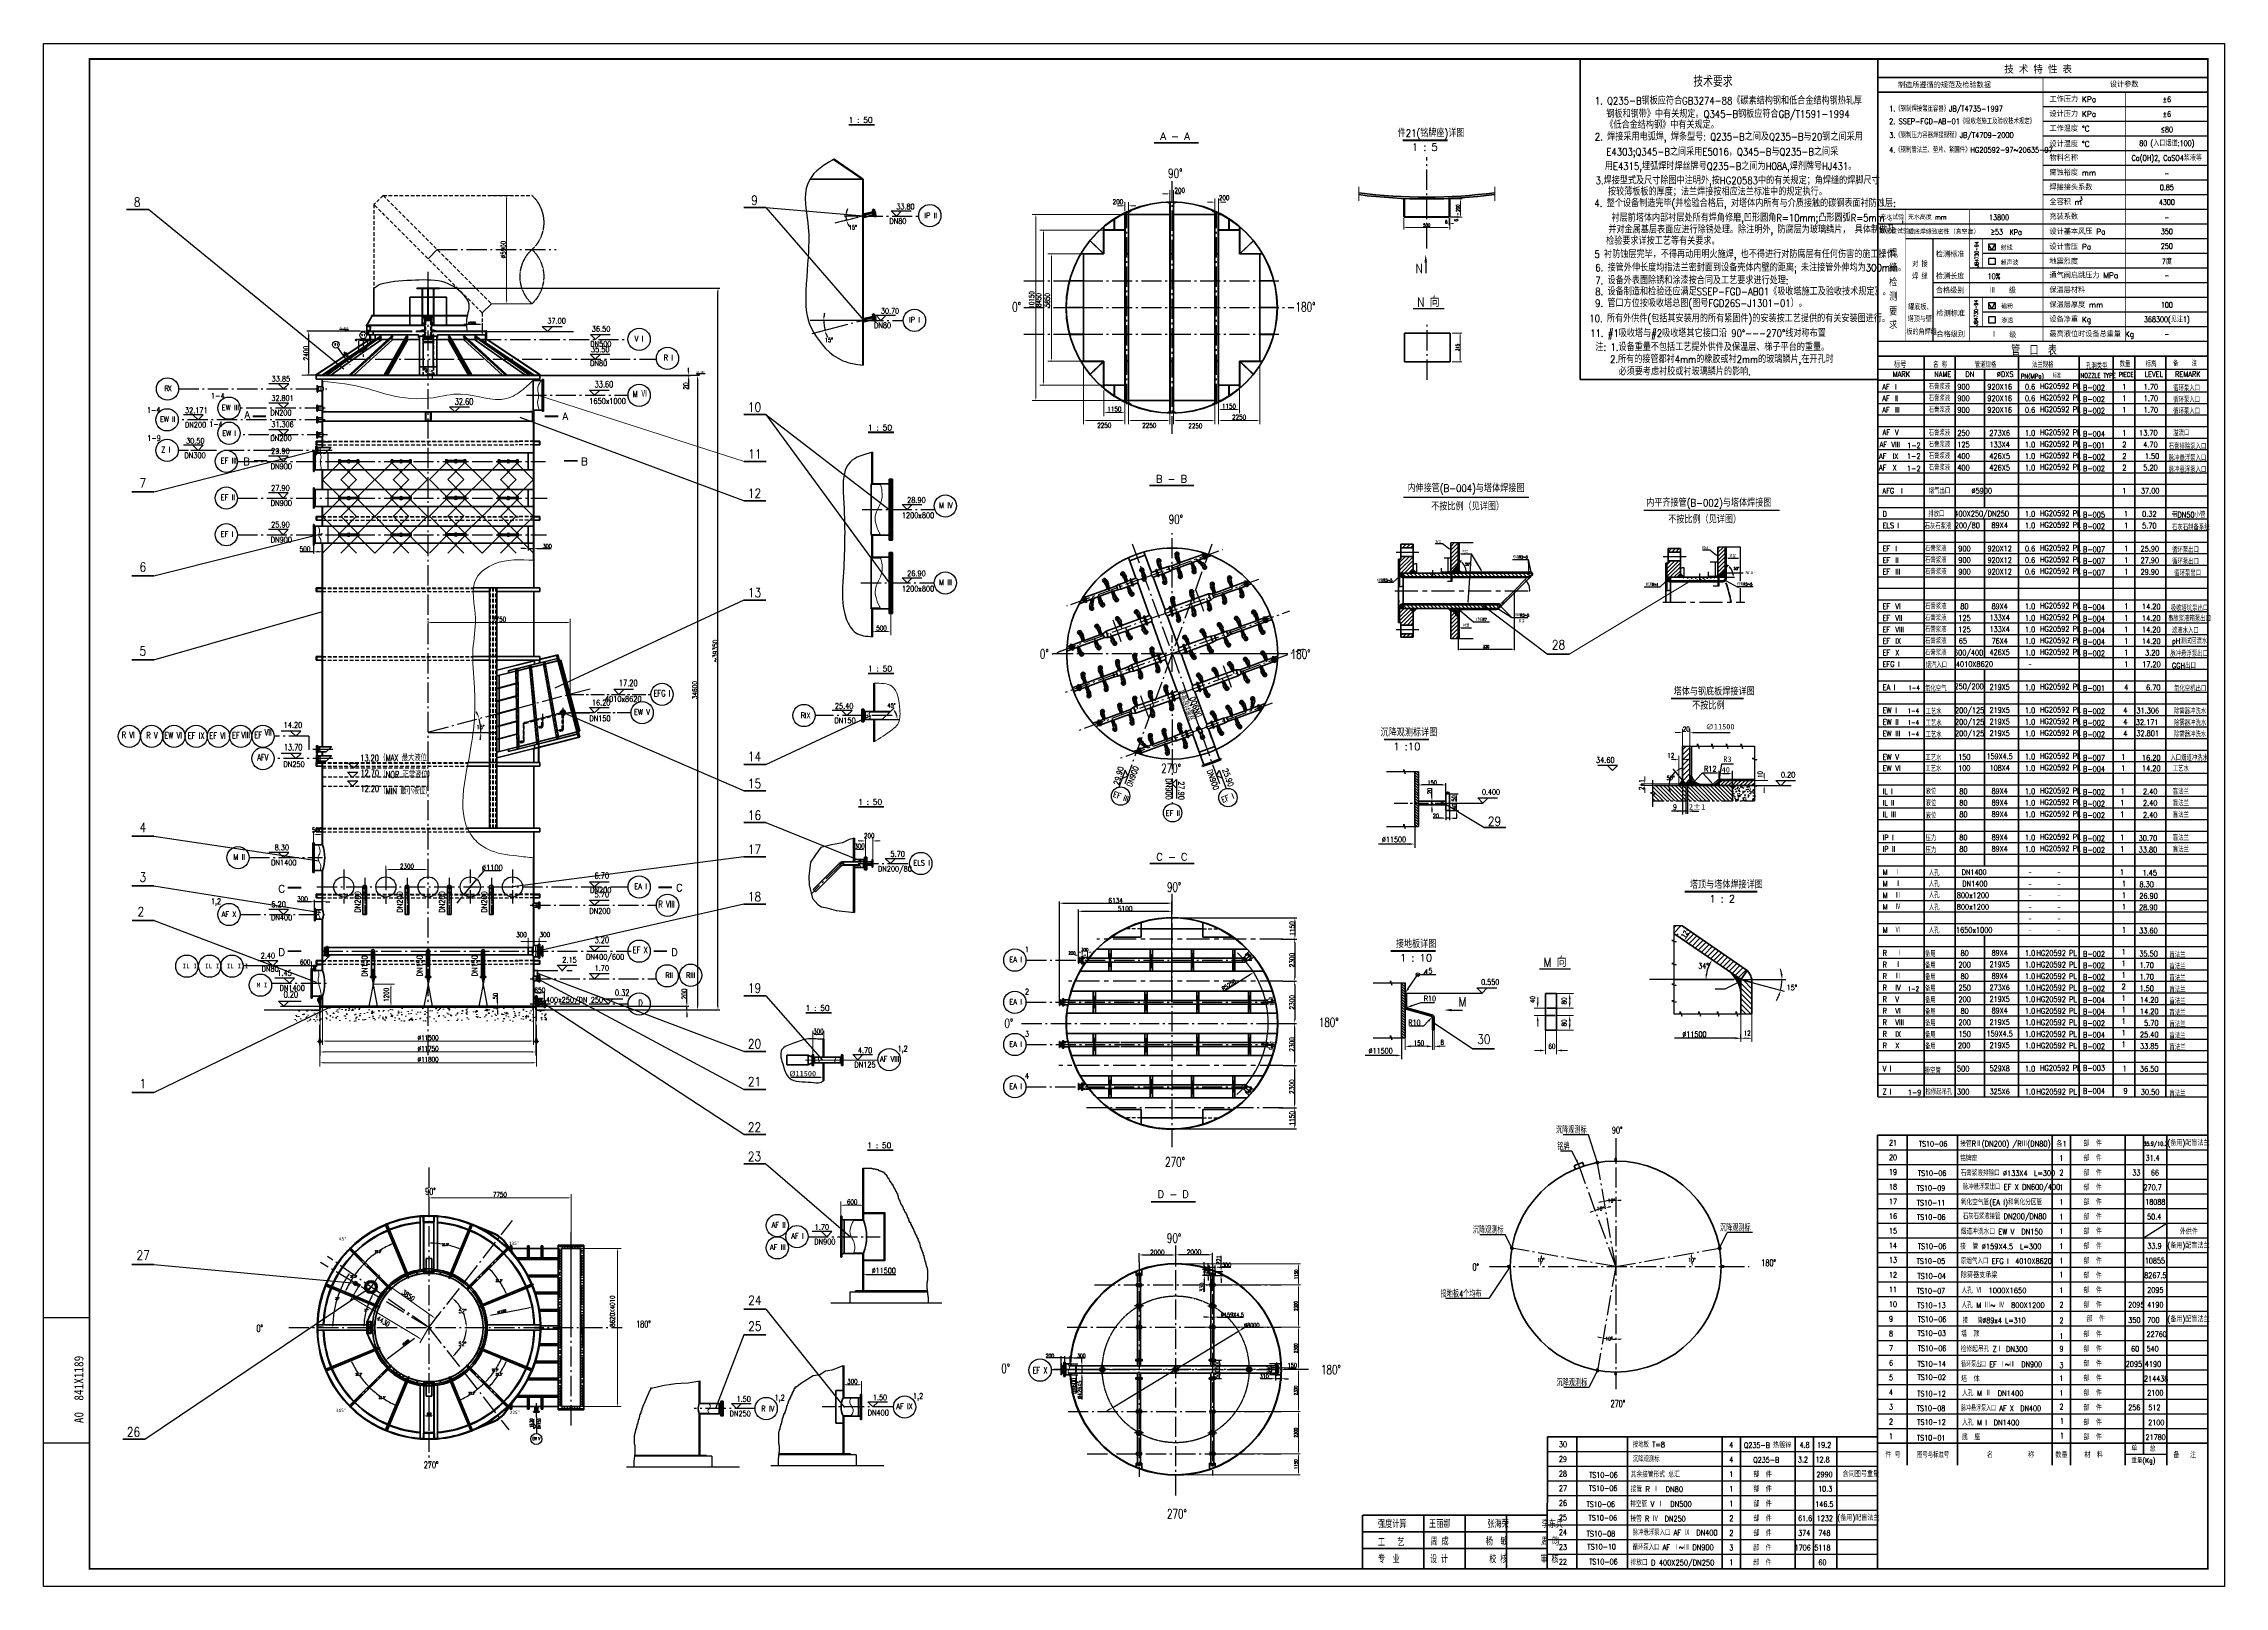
# Model space of a CAD drawing. Header units: inches. Extents: x 17 to 118917, y 16 to 84116.
import ezdxf
from ezdxf.enums import TextEntityAlignment as Align

# ---------------------------------------------------------------- set-up
doc = ezdxf.new("R2010")
doc.units = ezdxf.units.IN
doc.header["$MEASUREMENT"] = 0
for name, pattern in [('AUSGEZOGEN', [0]), ('CENTER', [2, 1.25, -0.25, 0.25, -0.25]), ('CENTER2', [1.125, 0.75, -0.125, 0.125, -0.125]), ('DASHED', [0.75, 0.5, -0.25]), ('DIVIDE-L', [95, 80, -5, 0, -5, 0, -5]), ('HIDDEN-L', [13, 10, -3]), ('MITTELLINIE', [3.4, 2.5, -0.3, 0.3, -0.3]), ('PHANTOM', [19.5, 12, -1.5, 1.5, -1.5, 1.5, -1.5]), ('PHANTOM2', [1.25, 0.625, -0.125, 0.125, -0.125, 0.125, -0.125]), ('SL2', [1.125, 0.75, -0.125, 0.125, -0.125]), ('STRICHLI2', [0.3, 0.2, -0.1]), ('STRICHPKT2', [1.6, 1.1, -0.2, 0.1, -0.2]), ('XKITLINE02', [4, 2, -2])]:
    doc.linetypes.add(name, pattern=pattern)
doc.layers.get('DEFPOINTS').update_dxf_attribs({"color": 6})
for name, color, linetype in [('01KOMP', 4, 'AUSGEZOGEN'), ('01TEXT', 4, 'Continuous'), ('02ACHSE', 3, 'STRICHPKT2'), ('02BEMASS', 3, 'AUSGEZOGEN'), ('02BETON', 3, 'AUSGEZOGEN'), ('02TEXT', 3, 'AUSGEZOGEN'), ('03KOMP', 2, 'STRICHLI2'), ('03TEXT', 2, 'AUSGEZOGEN'), ('05TEXT', 1, 'AUSGEZOGEN'), ('1', 2, 'Continuous'), ('11', 7, 'Continuous'), ('4', 7, 'Continuous'), ('BEMASSUNG', 2, 'Continuous'), ('D', 4, 'Continuous'), ('DIM', 4, 'Continuous'), ('GRID', 7, 'Continuous'), ('MITTE02', 3, 'MITTELLINIE'), ('PART1', 7, 'Continuous'), ('TXT', 4, 'Continuous'), ('WOLKE', 3, 'Continuous'), ('双点线', 3, 'DIVIDE-L'), ('虚线', 7, 'HIDDEN-L')]:
    doc.layers.add(name, color=color, linetype=linetype)
for name, color, linetype, lineweight in [('05KOMP', 1, 'AUSGEZOGEN', 50), ('2', 1, 'Continuous', 50), ('尺寸线', 4, 'Continuous', 13), ('粗实线', 4, 'Continuous', 30), ('细实线', 4, 'Continuous', 20)]:
    doc.layers.add(name, color=color, linetype=linetype, lineweight=lineweight)
doc.styles.add('HYS', font='romans.shx', dxfattribs={"width": 0.85, "bigfont": 'tcc_hzdx.shx'})
doc.styles.add('HZ', font='txt.shx', dxfattribs={"width": 0.8, "bigfont": 'hzdx.shx'})
doc.styles.add('HZA', font='romans.shx', dxfattribs={"width": 0.75, "bigfont": 'tcc_hzdx.shx'})
doc.styles.add('HZTXT', font='romans.shx', dxfattribs={"width": 0.7, "bigfont": 'tcc_hzdx.shx'})
doc.styles.add('M025', font='isocpeur.ttf', dxfattribs={"height": 50})
doc.styles.add('SBHZ', font='romans.shx', dxfattribs={"width": 0.85, "bigfont": 'tcc_hzdx.shx'})
doc.styles.add('SIMP1', font='romans.shx', dxfattribs={"width": 0.7, "bigfont": 'hzdx.shx'})
doc.dimstyles.new('ISO-25', dxfattribs={"dimtxt": 220, "dimasz": 200, "dimexe": 100, "dimexo": 0.625, "dimgap": 20, "dimtad": 1, "dimdec": 1, "dimtxsty": 'HZ', "dimcen": 2.5, "dimadec": 0, "dimazin": 0, "dimtfac": 1, "dimtdec": 1, "dimtmove": 0, "dimatfit": 3, "dimfxl": 0, "dimarcsym": 0})
doc.dimstyles.new('ISO-25$2', dxfattribs={"dimtxt": 220, "dimasz": 200, "dimexe": 100, "dimexo": 0.625, "dimgap": 20, "dimtad": 1, "dimtih": 1, "dimtoh": 1, "dimdec": 1, "dimtxsty": 'HZ', "dimcen": 2.5, "dimadec": 0, "dimazin": 0, "dimtfac": 1, "dimtdec": 1, "dimtmove": 0, "dimatfit": 3, "dimfxl": 0, "dimarcsym": 0})
doc.dimstyles.new('ISO-25$3', dxfattribs={"dimtxt": 220, "dimasz": 200, "dimexe": 100, "dimexo": 0.625, "dimgap": 20, "dimtad": 1, "dimtih": 1, "dimtoh": 1, "dimdec": 1, "dimtxsty": 'HZ', "dimcen": 2.5, "dimadec": 0, "dimazin": 0, "dimtfac": 1, "dimtdec": 1, "dimtmove": 0, "dimatfit": 3, "dimfxl": 0, "dimarcsym": 0})
doc.dimstyles.new('SBHZ', dxfattribs={"dimscale": 0, "dimtxt": 3.2, "dimasz": 3, "dimexe": 1, "dimexo": 0.0625, "dimgap": 1, "dimtad": 1, "dimdec": 4, "dimzin": 0, "dimdsep": 46, "dimtxsty": 'SBHZ', "dimcen": 0.09, "dimclrt": 256, "dimadec": 0, "dimazin": 0, "dimtfac": 1, "dimtdec": 4, "dimtmove": 0, "dimatfit": 3, "dimfxl": 0, "dimtolj": 1, "dimtzin": 0, "dimarcsym": 0})
doc.dimstyles.new('SBHZ$2', dxfattribs={"dimtxt": 3, "dimasz": 3, "dimexe": 2, "dimexo": 0, "dimgap": 1, "dimtad": 1, "dimtih": 1, "dimtoh": 1, "dimdec": 0, "dimzin": 0, "dimdsep": 46, "dimtxsty": 'HZ', "dimcen": 0.09, "dimclrd": 256, "dimclre": 256, "dimclrt": 256, "dimadec": 0, "dimazin": 0, "dimtfac": 1, "dimtdec": 0, "dimtix": 1, "dimtmove": 1, "dimatfit": 3, "dimfxl": 0, "dimtolj": 1, "dimtzin": 0, "dimarcsym": 0})
doc.dimstyles.get("Standard").update_dxf_attribs({"dimtxt": 0.18, "dimasz": 0.18, "dimexe": 0.18, "dimexo": 0.0625, "dimgap": 0.09, "dimtad": 0, "dimtih": 1, "dimtoh": 1, "dimdec": 4, "dimzin": 0, "dimdsep": 46, "dimtxsty": 'Standard', "dimcen": 0.09, "dimadec": 0, "dimazin": 0, "dimtfac": 1, "dimtdec": 4, "dimtofl": 0, "dimtmove": 0, "dimatfit": 3, "dimfxl": 0, "dimtolj": 1, "dimtzin": 0, "dimarcsym": 0})
doc.dimstyles.new('STANDARD$0', dxfattribs={"dimtxt": 260, "dimasz": 200, "dimexe": 200, "dimexo": 0, "dimgap": 50, "dimtad": 1, "dimdec": 0, "dimdsep": 46, "dimtxsty": 'SIMP1', "dimcen": 100, "dimclrd": 3, "dimclre": 3, "dimclrt": 3, "dimadec": 0, "dimazin": 0, "dimtfac": 1, "dimtdec": 0, "dimtix": 1, "dimtofl": 0, "dimtmove": 2, "dimatfit": 3, "dimfxl": 0, "dimtolj": 1, "dimtzin": 0, "dimlwd": 15, "dimlwe": 15, "dimarcsym": 0})
pattern_1 = [(315, (-46187774.89, -29650108.61), (35.35533906, 35.35533906), []), (45, (-46187774.89, -29650108.61), (-35.35533906, 35.35533906), [])]
pattern_2 = [(352.5, (-46187774.892, -29650108.61), (32.948178063, 35.175329598), [0, -38, 0, -42.5, 0, -40.625]), (322.5, (-46187774.89, -29650108.61), (81.17449324, 18.60343777), [0, -20.5, 0, -34.25, 0, -13.125]), (282.5, (-46187796.636, -29650086.866), (55.15080958, -54.950731822), [0, -12.5, 0, -45, 0, -58.75]), (272.5, (-46187796.636, -29650086.866), (68.65657127, -37.62605409), [0, -6.25, 0, -29.5, 0, -33.75])]
pattern_3 = [(45, (-46187774.89, -29650108.61), (-106.06601718, 106.06601718), [])]
pattern_4 = [(352.5, (-46202343.506, -29642978.82), (32.948178063, 35.175329598), [0, -38, 0, -42.5, 0, -40.625]), (322.5, (-46202343.506, -29642978.82), (81.17449324, 18.60343777), [0, -20.5, 0, -34.25, 0, -13.125]), (282.5, (-46202365.25, -29642957.076), (55.15080958, -54.950731822), [0, -12.5, 0, -45, 0, -58.75]), (272.5, (-46202365.25, -29642957.076), (68.65657127, -37.62605409), [0, -6.25, 0, -29.5, 0, -33.75])]
pattern_5 = [(315, (-46202343.506, -29642978.82), (35.35533906, 35.35533906), []), (45, (-46202343.506, -29642978.82), (-35.35533906, 35.35533906), [])]
pattern_6 = [(315, (-46202343.5, -29642978.82), (106.06601718, 106.06601718), [])]
pattern_7 = [(45, (-46202343.5, -29642978.82), (-106.06601718, 106.06601718), [])]
pattern_8 = [(50, (-1375203.13, -741039.9), (717.26018, -62.75213), [75, -825]), (355, (-1375203.1, -741039.9), (-138.75133, 752.19213), [60, -660]), (100.4514, (-1375143.36, -741045.14), (578.50938, 689.43954), [63.7402, -701.1421]), (46.1842, (-1375203.1, -740839.9), (1067.24105, -165.519), [112.5, -1237.5]), (96.6356, (-1375114.2, -740853.7), (934.6627, 974.1179), [95.6103, -1051.713]), (351.1842, (-1375203.1, -740839.9), (934.66195, 974.1186), [90, -990]), (21, (-1375103.13, -740889.9), (596.90705, -402.6189), [75, -825]), (326, (-1375103.1, -740889.9), (243.31533, 725.15005), [60, -660]), (71.4514, (-1375053.4, -740923.46), (840.22263, 322.5305), [63.7402, -701.1421]), (37.5, (-1375203.13, -741039.9), (12.159855, 332.893854), [0, -652, 0, -670, 0, -662.5]), (7.5, (-1375203.13, -741039.9), (263.06954, 394.41171), [0, -382, 0, -637, 0, -252.5]), (327.5, (-1375426.13, -741039.9), (533.822436, -22.55487), [0, -250, 0, -780, 0, -1035]), (317.5, (-1375526.13, -741039.9), (583.18617, 100.10498), [0, -325, 0, -518, 0, -735])]
pattern_9 = [(45, (-821862.226, -583941.98), (-35.355339, 35.355339), []), (135, (-821862.226, -583941.98), (-35.355339, -35.355339), [])]
pattern_10 = [(315.00000313, (-1393198.7057, 825634.7738), (-0.7071067426, -0.7071068198), [])]
pattern_11 = [(45, (-1393198.6645, -686175.2967), (-0.7071067812, 0.7071067812), [])]
pattern_12 = [(45, (-1375203.132, -743699.027), (-10.60660172, 10.60660172), [])]

# ---------------------------------------------------------------- blocks, each defined once
blk = doc.blocks.new('*D109')
at = {"layer": 'DEFPOINTS', "color": 0}
for p in [(26429, 56884), (26429, 56593), (26729, 56884)]:
    blk.add_point(p, dxfattribs=at)
at = {"layer": '尺寸线', "color": 0, "lineweight": -2}
for p, q in [((26229, 56593), (26029, 56593)), ((26429, 56883), (26429, 56493)), ((26429, 56593), (26729, 56593)), ((26729, 56883), (26729, 56493)), ((26929, 56593), (27698, 56593))]:
    blk.add_line(p, q, dxfattribs=at)
at = {"layer": '尺寸线', "color": 0}
for points in [[(26229, 56626), (26229, 56559), (26429, 56593)], [(26929, 56626), (26929, 56559), (26729, 56593)]]:
    blk.add_solid(points, dxfattribs=at)
at = {"layer": '尺寸线', "color": 0, "insert": (27473, 56723), "char_height": 220, "attachment_point": 5, "style": 'HZ'}
blk.add_mtext('300', dxfattribs=at)
blk = doc.blocks.new('*D110')
at = {"layer": 'DEFPOINTS', "color": 0}
for p in [(14733, 56784), (14733, 56415), (15229, 56884)]:
    blk.add_point(p, dxfattribs=at)
at = {"layer": '细实线', "color": 0, "lineweight": -2}
for p, q in [((14733, 56415), (14007, 56415)), ((14733, 56783), (14733, 56315)), ((15029, 56415), (14933, 56415)), ((15229, 56883), (15229, 56315))]:
    blk.add_line(p, q, dxfattribs=at)
at = {"layer": '细实线', "color": 0}
for points in [[(14933, 56448), (14933, 56381), (14733, 56415)], [(15029, 56448), (15029, 56381), (15229, 56415)]]:
    blk.add_solid(points, dxfattribs=at)
at = {"layer": '细实线', "color": 0, "insert": (14270, 56565), "char_height": 260, "attachment_point": 5, "style": 'HZ'}
blk.add_mtext('500', dxfattribs=at)
blk = doc.blocks.new('*D111')
at = {"layer": 'DEFPOINTS', "color": 0}
for p in [(41809, 69025), (42812, 69025), (41902, 68298), (42559, 68843), (43160, 68624)]:
    blk.add_point(p, dxfattribs=at)
at = {"layer": '细实线', "color": 0, "lineweight": -2}
for start, end in [(180, 194.56101), (169.34097, 174.67048), (199.89053, 205.22004)]:
    blk.add_arc((44703, 69025), 2151, start, end, dxfattribs=at)
at = {"layer": '细实线', "color": 0}
for points in [[(42594, 69223), (42528, 69226), (42552, 69025)], [(42648, 68283), (42712, 68303), (42621, 68484)]]:
    blk.add_solid(points, dxfattribs=at)
at = {"layer": '细实线', "color": 0, "insert": (42834, 67960), "char_height": 220, "attachment_point": 5, "style": 'HZ'}
blk.add_mtext('15°', dxfattribs=at)
blk = doc.blocks.new('*D112')
at = {"layer": 'DEFPOINTS', "color": 0}
for p in [(46184, 47708), (44804, 47268), (45744, 47268), (45744, 47268), (46533, 47479)]:
    blk.add_point(p, dxfattribs=at)
at = {"layer": '细实线', "color": 0, "lineweight": -2}
for p, q in [((46185, 47708), (46392, 47916)), ((45745, 47268), (46661, 47268))]:
    blk.add_line(p, q, dxfattribs=at)
blk.add_arc((45744, 47268), 816, 14.07001, 30.92999, dxfattribs=at)
at = {"layer": '细实线', "color": 0}
for points in [[(46418, 47667), (46471, 47708), (46322, 47845)], [(46569, 47470), (46503, 47462), (46561, 47268)]]:
    blk.add_solid(points, dxfattribs=at)
at = {"layer": '细实线', "color": 0, "insert": (46246, 48042), "char_height": 220, "attachment_point": 5, "style": 'HZ'}
blk.add_mtext('45°', dxfattribs=at)
blk = doc.blocks.new('*D113')
at = {"layer": 'DEFPOINTS', "color": 0, "linetype": 'Continuous'}
for p in [(88515, 55025), (88715, 54839), (88715, 54302)]:
    blk.add_point(p, dxfattribs=at)
at = {"layer": 'TXT', "color": 0, "linetype": 'Continuous', "lineweight": -2}
for p, q in [((88515, 55025), (88515, 54302)), ((88715, 54839), (88715, 54302)), ((88515, 54302), (88615, 54302)), ((88715, 54302), (88615, 54302))]:
    blk.add_line(p, q, dxfattribs=at)
at = {"layer": 'TXT', "color": 0, "linetype": 'Continuous'}
for points in [[(88515, 54302), (88515, 54302), (88515, 54302)], [(88715, 54302), (88715, 54302), (88715, 54302)]]:
    blk.add_solid(points, dxfattribs=at)
at = {"layer": 'TXT', "color": 0, "linetype": 'Continuous', "insert": (88615, 54302), "char_height": 0.18, "attachment_point": 5, "style": 'HZ'}
blk.add_mtext('\\A1;t', dxfattribs=at)
blk = doc.blocks.new('*D114')
at = {"color": 0, "linetype": 'PHANTOM', "lineweight": -2}
for p, q in [((89258, 55223), (89258, 55534)), ((89258, 55534), (89357, 55534)), ((89456, 55534), (89357, 55534)), ((89456, 55025), (89456, 55534))]:
    blk.add_line(p, q, dxfattribs=at)
at = {"color": 0, "linetype": 'PHANTOM'}
for points in [[(89258, 55534), (89258, 55534), (89258, 55534)], [(89456, 55534), (89456, 55534), (89456, 55534)]]:
    blk.add_solid(points, dxfattribs=at)
at = {"layer": 'DEFPOINTS', "color": 0, "linetype": 'PHANTOM'}
for p in [(89258, 55223), (89456, 55534), (89456, 55025)]:
    blk.add_point(p, dxfattribs=at)
at = {"color": 0, "linetype": 'PHANTOM', "insert": (89357, 55534), "char_height": 0.18, "attachment_point": 5}
blk.add_mtext('\\A1;t', dxfattribs=at)
blk = doc.blocks.new('*D115')
at = {"color": 0, "lineweight": -2}
for p, q in [((91167, 55847), (90889, 55847)), ((91167, 55025), (91167, 55847)), ((91307, 55847), (91167, 55847)), ((91307, 55166), (91307, 55847))]:
    blk.add_line(p, q, dxfattribs=at)
at = {"color": 0}
for points in [[(91167, 55847), (91167, 55847), (91167, 55847)], [(91307, 55847), (91307, 55847), (91307, 55847)]]:
    blk.add_solid(points, dxfattribs=at)
at = {"layer": 'DEFPOINTS', "color": 0}
for p in [(91167, 55847), (91167, 55025), (91307, 55166)]:
    blk.add_point(p, dxfattribs=at)
at = {"color": 0, "insert": (90889, 55847), "char_height": 0.18, "attachment_point": 5}
blk.add_mtext('\\A1;t', dxfattribs=at)
blk = doc.blocks.new('*D116')
at = {"color": 0, "lineweight": -2}
for p, q in [((90318, 55025), (90318, 55239)), ((90318, 55239), (90318, 55239)), ((90452, 55025), (90318, 55025)), ((90318, 54825), (90318, 55025)), ((90452, 54825), (90318, 54825))]:
    blk.add_line(p, q, dxfattribs=at)
at = {"color": 0}
for points in [[(90318, 55025), (90318, 55025), (90318, 55025)], [(90318, 54825), (90318, 54825), (90318, 54825)]]:
    blk.add_solid(points, dxfattribs=at)
at = {"layer": 'DEFPOINTS', "color": 0}
for p in [(90318, 55025), (90452, 55025), (90452, 54825)]:
    blk.add_point(p, dxfattribs=at)
at = {"color": 0, "insert": (90318, 55239), "char_height": 0.18, "attachment_point": 5}
blk.add_mtext('\\A1;t', dxfattribs=at)
blk = doc.blocks.new('*D117')
at = {"color": 0, "lineweight": -2}
for p, q in [((90791, 55075), (90791, 55317)), ((90791, 55317), (90791, 55317)), ((91307, 55075), (90791, 55075)), ((90791, 55025), (90791, 55075)), ((91707, 55025), (90791, 55025))]:
    blk.add_line(p, q, dxfattribs=at)
at = {"color": 0}
for points in [[(90791, 55075), (90791, 55075), (90791, 55075)], [(90791, 55025), (90791, 55025), (90791, 55025)]]:
    blk.add_solid(points, dxfattribs=at)
at = {"layer": 'DEFPOINTS', "color": 0}
for p in [(90791, 55075), (91307, 55075), (91707, 55025)]:
    blk.add_point(p, dxfattribs=at)
at = {"color": 0, "insert": (90791, 55317), "char_height": 0.18, "attachment_point": 5}
blk.add_mtext('\\A1;2', dxfattribs=at)
blk = doc.blocks.new('*D118')
at = {"color": 0, "lineweight": -2}
for p, q in [((91307, 55075), (91307, 54539)), ((91357, 55075), (91357, 54539)), ((91307, 54539), (91050, 54539)), ((91357, 54539), (91307, 54539))]:
    blk.add_line(p, q, dxfattribs=at)
at = {"color": 0}
for points in [[(91307, 54540), (91307, 54539), (91307, 54539)], [(91357, 54540), (91357, 54539), (91357, 54539)]]:
    blk.add_solid(points, dxfattribs=at)
at = {"layer": 'DEFPOINTS', "color": 0}
for p in [(91307, 55075), (91357, 55075), (91307, 54539)]:
    blk.add_point(p, dxfattribs=at)
at = {"color": 0, "insert": (91050, 54539), "char_height": 0.18, "attachment_point": 5}
blk.add_mtext('\\A1;2', dxfattribs=at)
blk = doc.blocks.new('*D119')
at = {"layer": 'DEFPOINTS', "color": 0, "linetype": 'Continuous'}
for p in [(80854, 54952), (80935, 54719), (73692, 54289), (80191, 54289), (80992, 54289)]:
    blk.add_point(p, dxfattribs=at)
at = {"layer": 'TXT', "color": 0, "linetype": 'Continuous', "lineweight": -2}
blk.add_line((80992, 54289), (81050, 54289), dxfattribs=at)
for start, end in [(18.65791, 44.98799), (0.01201, 18.63257)]:
    blk.add_arc((80191, 54289), 859, start, end, dxfattribs=at)
at = {"layer": 'TXT', "color": 0, "linetype": 'Continuous'}
for points in [[(80799, 54897), (80799, 54897), (80799, 54897)], [(81050, 54290), (81050, 54290), (81050, 54289)]]:
    blk.add_solid(points, dxfattribs=at)
at = {"layer": 'TXT', "color": 0, "linetype": 'Continuous', "insert": (81005, 54564), "char_height": 0.18, "attachment_point": 5}
blk.add_mtext('\\A1;45%%D', dxfattribs=at)
blk = doc.blocks.new('*D120')
at = {"layer": 'DEFPOINTS', "color": 0, "linetype": 'Continuous'}
for p in [(73946, 55256), (74146, 55056), (74146, 54518)]:
    blk.add_point(p, dxfattribs=at)
at = {"layer": 'TXT', "color": 0, "linetype": 'Continuous', "lineweight": -2}
for p, q in [((73946, 55256), (73946, 54518)), ((74146, 55056), (74146, 54518)), ((73946, 54518), (74046, 54518)), ((74146, 54518), (74046, 54518))]:
    blk.add_line(p, q, dxfattribs=at)
at = {"layer": 'TXT', "color": 0, "linetype": 'Continuous'}
for points in [[(73946, 54518), (73946, 54518), (73946, 54518)], [(74146, 54518), (74146, 54518), (74146, 54518)]]:
    blk.add_solid(points, dxfattribs=at)
at = {"layer": 'TXT', "color": 0, "linetype": 'Continuous', "insert": (74046, 54518), "char_height": 0.18, "attachment_point": 5}
blk.add_mtext('\\A1;t', dxfattribs=at)
blk = doc.blocks.new('*D121')
at = {"layer": 'DEFPOINTS', "color": 0, "linetype": 'Continuous'}
for p in [(74690, 55454), (74888, 55765), (74888, 55256)]:
    blk.add_point(p, dxfattribs=at)
at = {"layer": 'TXT', "color": 0, "linetype": 'Continuous', "lineweight": -2}
for p, q in [((74690, 55454), (74690, 55765)), ((74690, 55765), (74789, 55765)), ((74888, 55765), (74789, 55765)), ((74888, 55256), (74888, 55765))]:
    blk.add_line(p, q, dxfattribs=at)
at = {"layer": 'TXT', "color": 0, "linetype": 'Continuous'}
for points in [[(74690, 55765), (74690, 55765), (74690, 55765)], [(74888, 55765), (74888, 55765), (74888, 55765)]]:
    blk.add_solid(points, dxfattribs=at)
at = {"layer": 'TXT', "color": 0, "linetype": 'Continuous', "insert": (74789, 55765), "char_height": 0.18, "attachment_point": 5}
blk.add_mtext('\\A1;t', dxfattribs=at)
blk = doc.blocks.new('*D122')
at = {"layer": 'DEFPOINTS', "color": 0, "linetype": 'Continuous'}
for p in [(76739, 55306), (76739, 54798), (76789, 55306)]:
    blk.add_point(p, dxfattribs=at)
at = {"layer": 'TXT', "color": 0, "linetype": 'Continuous', "lineweight": -2}
for p, q in [((76739, 54798), (76563, 54798)), ((76739, 55306), (76739, 54798)), ((76788, 54798), (76739, 54798)), ((76789, 55306), (76789, 54798))]:
    blk.add_line(p, q, dxfattribs=at)
at = {"layer": 'TXT', "color": 0, "linetype": 'Continuous'}
for points in [[(76739, 54798), (76739, 54798), (76739, 54798)], [(76788, 54798), (76788, 54798), (76789, 54798)]]:
    blk.add_solid(points, dxfattribs=at)
at = {"layer": 'TXT', "color": 0, "linetype": 'Continuous', "insert": (76563, 54798), "char_height": 0.18, "attachment_point": 5}
blk.add_mtext('\\A1;2', dxfattribs=at)
blk = doc.blocks.new('*D123')
at = {"layer": 'DEFPOINTS', "color": 0, "linetype": 'Continuous'}
for p in [(76240, 55306), (76739, 55306), (77139, 55256)]:
    blk.add_point(p, dxfattribs=at)
at = {"layer": 'TXT', "color": 0, "linetype": 'Continuous', "lineweight": -2}
for p, q in [((76240, 55306), (76240, 55522)), ((76240, 55522), (76240, 55522)), ((76739, 55306), (76240, 55306)), ((76240, 55256), (76240, 55306)), ((77139, 55256), (76240, 55256))]:
    blk.add_line(p, q, dxfattribs=at)
at = {"layer": 'TXT', "color": 0, "linetype": 'Continuous'}
for points in [[(76240, 55306), (76240, 55306), (76240, 55306)], [(76240, 55256), (76240, 55256), (76240, 55256)]]:
    blk.add_solid(points, dxfattribs=at)
at = {"layer": 'TXT', "color": 0, "linetype": 'Continuous', "insert": (76240, 55522), "char_height": 0.18, "attachment_point": 5}
blk.add_mtext('\\A1;2', dxfattribs=at)
blk = doc.blocks.new('*D124')
at = {"layer": 'DEFPOINTS', "color": 0, "linetype": 'Continuous'}
for p in [(75758, 55256), (75883, 55256), (75883, 55056)]:
    blk.add_point(p, dxfattribs=at)
at = {"layer": 'TXT', "color": 0, "linetype": 'Continuous', "lineweight": -2}
for p, q in [((75758, 55256), (75758, 55412)), ((75758, 55412), (75758, 55412)), ((75883, 55256), (75758, 55256)), ((75758, 55056), (75758, 55256)), ((75883, 55056), (75758, 55056))]:
    blk.add_line(p, q, dxfattribs=at)
at = {"layer": 'TXT', "color": 0, "linetype": 'Continuous'}
for points in [[(75758, 55256), (75758, 55256), (75758, 55256)], [(75758, 55056), (75758, 55056), (75758, 55056)]]:
    blk.add_solid(points, dxfattribs=at)
at = {"layer": 'TXT', "color": 0, "linetype": 'Continuous', "insert": (75758, 55412), "char_height": 0.18, "attachment_point": 5}
blk.add_mtext('\\A1;t', dxfattribs=at)
blk = doc.blocks.new('*D125')
at = {"layer": 'DEFPOINTS', "color": 0, "linetype": 'Continuous'}
for p in [(76598, 56061), (76598, 55256), (76739, 55397)]:
    blk.add_point(p, dxfattribs=at)
at = {"layer": 'TXT', "color": 0, "linetype": 'Continuous', "lineweight": -2}
for p, q in [((76598, 56061), (76379, 56061)), ((76598, 55256), (76598, 56061)), ((76738, 56061), (76598, 56061)), ((76739, 55397), (76739, 56061))]:
    blk.add_line(p, q, dxfattribs=at)
at = {"layer": 'TXT', "color": 0, "linetype": 'Continuous'}
for points in [[(76598, 56061), (76598, 56061), (76598, 56061)], [(76738, 56061), (76738, 56061), (76739, 56061)]]:
    blk.add_solid(points, dxfattribs=at)
at = {"layer": 'TXT', "color": 0, "linetype": 'Continuous', "insert": (76379, 56061), "char_height": 0.18, "attachment_point": 5}
blk.add_mtext('\\A1;t', dxfattribs=at)
blk = doc.blocks.new('*D126')
at = {"layer": 'DEFPOINTS', "color": 0}
for p in [(75670, 42820), (75710, 42820), (75670, 42620)]:
    blk.add_point(p, dxfattribs=at)
at = {"layer": '细实线', "color": 0, "lineweight": -2}
for p, q in [((75671, 42820), (75810, 42820)), ((75710, 43020), (75710, 43524)), ((75710, 42620), (75710, 42820)), ((75671, 42620), (75810, 42620)), ((75710, 42420), (75710, 42220))]:
    blk.add_line(p, q, dxfattribs=at)
at = {"layer": '细实线', "color": 0}
for points in [[(75677, 43020), (75744, 43020), (75710, 42820)], [(75677, 42420), (75744, 42420), (75710, 42620)]]:
    blk.add_solid(points, dxfattribs=at)
at = {"layer": '细实线', "color": 0, "insert": (75580, 43372), "char_height": 220, "attachment_point": 5, "rotation": 90, "style": 'HZ'}
blk.add_mtext('20', dxfattribs=at)
blk = doc.blocks.new('*D127')
at = {"layer": 'DEFPOINTS', "color": 0}
for p in [(76677, 43220), (77044, 43220), (76677, 42720)]:
    blk.add_point(p, dxfattribs=at)
at = {"layer": '细实线', "color": 0, "lineweight": -2}
for p, q in [((76678, 43220), (77144, 43220)), ((77044, 42920), (77044, 43020)), ((76678, 42720), (77144, 42720))]:
    blk.add_line(p, q, dxfattribs=at)
at = {"layer": '细实线', "color": 0}
for points in [[(77011, 43020), (77078, 43020), (77044, 43220)], [(77011, 42920), (77078, 42920), (77044, 42720)]]:
    blk.add_solid(points, dxfattribs=at)
at = {"layer": '细实线', "color": 0, "insert": (76914, 42970), "char_height": 220, "attachment_point": 5, "rotation": 90, "style": 'HZ'}
blk.add_mtext('50', dxfattribs=at)
blk = doc.blocks.new('*D128')
at = {"layer": 'DEFPOINTS', "color": 0}
for p in [(76677, 42720), (76677, 42320), (77056, 42720)]:
    blk.add_point(p, dxfattribs=at)
at = {"layer": '细实线', "color": 0, "lineweight": -2}
for p, q in [((77056, 42920), (77056, 43120)), ((76677, 42720), (77156, 42720)), ((76677, 42320), (77156, 42320)), ((77056, 42320), (77056, 42720)), ((77056, 42120), (77056, 41920))]:
    blk.add_line(p, q, dxfattribs=at)
at = {"layer": '细实线', "color": 0}
for points in [[(77023, 42920), (77089, 42920), (77056, 42720)], [(77023, 42120), (77089, 42120), (77056, 42320)]]:
    blk.add_solid(points, dxfattribs=at)
at = {"layer": '细实线', "color": 0, "insert": (76926, 42520), "char_height": 220, "attachment_point": 5, "rotation": 90, "style": 'HZ'}
blk.add_mtext('40', dxfattribs=at)
blk = doc.blocks.new('*D129')
at = {"layer": 'DEFPOINTS', "color": 0}
for p in [(76477, 42320), (76677, 42320), (76677, 41893)]:
    blk.add_point(p, dxfattribs=at)
at = {"layer": '细实线', "color": 0, "lineweight": -2}
for p, q in [((76277, 41893), (75773, 41893)), ((76477, 42319), (76477, 41793)), ((76677, 41893), (76477, 41893)), ((76677, 42319), (76677, 41793)), ((76877, 41893), (77077, 41893))]:
    blk.add_line(p, q, dxfattribs=at)
at = {"layer": '细实线', "color": 0}
for points in [[(76277, 41927), (76277, 41860), (76477, 41893)], [(76877, 41927), (76877, 41860), (76677, 41893)]]:
    blk.add_solid(points, dxfattribs=at)
at = {"layer": '细实线', "color": 0, "insert": (75925, 42023), "char_height": 220, "attachment_point": 5, "style": 'HZ'}
blk.add_mtext('20', dxfattribs=at)
blk = doc.blocks.new('*D130')
at = {"layer": 'DEFPOINTS', "color": 0}
for p in [(74977, 43704), (74977, 42820), (76477, 42820)]:
    blk.add_point(p, dxfattribs=at)
at = {"layer": '细实线', "color": 0, "lineweight": -2}
for p, q in [((74977, 42820), (74977, 43804)), ((76277, 43704), (75177, 43704)), ((76477, 42820), (76477, 43804))]:
    blk.add_line(p, q, dxfattribs=at)
at = {"layer": '细实线', "color": 0}
for points in [[(75177, 43738), (75177, 43671), (74977, 43704)], [(76277, 43738), (76277, 43671), (76477, 43704)]]:
    blk.add_solid(points, dxfattribs=at)
at = {"layer": '细实线', "color": 0, "insert": (75727, 43834), "char_height": 220, "attachment_point": 5, "style": 'HZ'}
blk.add_mtext('150', dxfattribs=at)
blk = doc.blocks.new('*D131')
at = {"layer": 'DEFPOINTS', "color": 0}
for p in [(13386, 14128), (21023, 14128), (31560, 14128), (22699, 12969), (25381, 8551)]:
    blk.add_point(p, dxfattribs=at)
at = {"layer": '细实线', "color": 0, "lineweight": -2}
for start, end in [(313.62662, 329.85583), (338.00258, 354.37338)]:
    blk.add_arc((21023, 14128), 2037, start, end, dxfattribs=at)
at = {"layer": '细实线', "color": 0}
for points in [[(23018, 13930), (23084, 13927), (23061, 14128)], [(22451, 12628), (22407, 12679), (22278, 12523)]]:
    blk.add_solid(points, dxfattribs=at)
at = {"layer": '细实线', "color": 0, "insert": (22855, 13235), "char_height": 220, "attachment_point": 5, "style": 'HZ'}
blk.add_mtext('52°', dxfattribs=at)
blk = doc.blocks.new('*D132')
at = {"layer": 'DEFPOINTS', "color": 0}
for p in [(25578, 19958), (22976, 14738), (13386, 14128), (21023, 14128), (31560, 14128)]:
    blk.add_point(p, dxfattribs=at)
at = {"layer": '细实线', "color": 0, "lineweight": -2}
for start, end in [(30.12809, 46.39479), (5.60521, 22.01241)]:
    blk.add_arc((21023, 14128), 2045, start, end, dxfattribs=at)
at = {"layer": '细实线', "color": 0}
for points in [[(22412, 15584), (22456, 15634), (22283, 15740)], [(23092, 14330), (23026, 14326), (23069, 14128)]]:
    blk.add_solid(points, dxfattribs=at)
at = {"layer": '细实线', "color": 0, "insert": (22862, 15025), "char_height": 220, "attachment_point": 5, "style": 'HZ'}
blk.add_mtext('52°', dxfattribs=at)
blk = doc.blocks.new('*D133')
at = {"layer": 'D', "color": 7, "lineweight": -2}
for start, end in [(326.83675, 335.93162), (315.91948, 325.00444)]:
    blk.add_arc((21033, 14153), 4606, start, end, dxfattribs=at)
at = {"layer": 'D', "color": 7}
for points in [[(25223, 12281), (25254, 12268), (25278, 12366)], [(24353, 10937), (24330, 10960), (24271, 10877)]]:
    blk.add_solid(points, dxfattribs=at)
at = {"layer": 'DEFPOINTS', "color": 0}
for p in [(23687, 13036), (23920, 11233), (24671, 11328), (26770, 11738), (25479, 9656)]:
    blk.add_point(p, dxfattribs=at)
at = {"layer": 'D', "color": 7, "insert": (24848, 11572), "char_height": 120, "attachment_point": 5, "style": 'SIMP1'}
blk.add_mtext('22.5%%D', dxfattribs=at)
blk = doc.blocks.new('*D134')
at = {"color": 3, "lineweight": 15}
for p, q in [((24419, 75839), (25463, 75839)), ((25263, 70139), (25263, 75639)), ((24419, 69939), (25463, 69939))]:
    blk.add_line(p, q, dxfattribs=at)
at = {"color": 3}
for points in [[(25230, 75639), (25297, 75639), (25263, 75839)], [(25230, 70139), (25297, 70139), (25263, 69939)]]:
    blk.add_solid(points, dxfattribs=at)
at = {"layer": 'DEFPOINTS', "color": 0}
for p in [(24419, 75839), (25263, 75839), (24419, 69939)]:
    blk.add_point(p, dxfattribs=at)
at = {"color": 3, "insert": (25083, 72889), "char_height": 260, "attachment_point": 5, "rotation": 90, "style": 'SIMP1'}
blk.add_mtext('\\A1;%%c5900', dxfattribs=at)
blk = doc.blocks.new('*D135')
at = {"layer": 'DEFPOINTS', "color": 0}
for p in [(27081, 66044), (27081, 66024), (35184, 66024)]:
    blk.add_point(p, dxfattribs=at)
at = {"layer": '细实线', "color": 0, "lineweight": -2}
for p, q in [((27081, 66044), (35284, 66044)), ((27081, 66024), (35284, 66024)), ((35184, 66244), (35184, 66444)), ((35184, 66044), (35184, 66024)), ((35184, 65824), (35184, 65272))]:
    blk.add_line(p, q, dxfattribs=at)
at = {"layer": '细实线', "color": 0}
for points in [[(35150, 66244), (35217, 66244), (35184, 66044)], [(35150, 65824), (35217, 65824), (35184, 66024)]]:
    blk.add_solid(points, dxfattribs=at)
at = {"layer": '细实线', "color": 0, "insert": (35034, 65448), "char_height": 260, "attachment_point": 5, "rotation": 90, "style": 'HZ'}
blk.add_mtext('20', dxfattribs=at)
blk = doc.blocks.new('*D136')
at = {"layer": 'DEFPOINTS', "color": 0}
for p in [(24772, 31644), (24777, 31644), (24777, 31593)]:
    blk.add_point(p, dxfattribs=at)
at = {"layer": '细实线', "color": 0, "lineweight": -2}
for p, q in [((24772, 31844), (24772, 32348)), ((24777, 31644), (24672, 31644)), ((24777, 31593), (24672, 31593)), ((24772, 31593), (24772, 31644)), ((24772, 31393), (24772, 31193))]:
    blk.add_line(p, q, dxfattribs=at)
at = {"layer": '细实线', "color": 0}
for points in [[(24739, 31844), (24806, 31844), (24772, 31644)], [(24739, 31393), (24806, 31393), (24772, 31593)]]:
    blk.add_solid(points, dxfattribs=at)
at = {"layer": '细实线', "color": 0, "insert": (24642, 32196), "char_height": 220, "attachment_point": 5, "rotation": 90, "style": 'HZ'}
blk.add_mtext('50', dxfattribs=at)
blk = doc.blocks.new('*D137')
at = {"layer": 'DEFPOINTS', "color": 0}
for p in [(26854, 31444), (26944, 31644), (35090, 31444)]:
    blk.add_point(p, dxfattribs=at)
at = {"layer": '细实线', "color": 0, "lineweight": -2}
for p, q in [((35090, 31844), (35090, 32569)), ((26855, 31444), (35190, 31444)), ((26945, 31644), (35190, 31644)), ((35090, 31444), (35090, 31644)), ((35090, 31244), (35090, 31044))]:
    blk.add_line(p, q, dxfattribs=at)
at = {"layer": '细实线', "color": 0}
for points in [[(35056, 31844), (35123, 31844), (35090, 31644)], [(35056, 31244), (35123, 31244), (35090, 31444)]]:
    blk.add_solid(points, dxfattribs=at)
at = {"layer": '细实线', "color": 0, "insert": (34940, 32306), "char_height": 260, "attachment_point": 5, "rotation": 90, "style": 'HZ'}
blk.add_mtext('200', dxfattribs=at)
blk = doc.blocks.new('*D138')
at = {"layer": 'DEFPOINTS', "color": 0}
for p in [(27080, 66044), (27080, 31444), (35669, 31444)]:
    blk.add_point(p, dxfattribs=at)
at = {"layer": '细实线', "color": 0, "lineweight": -2}
for p, q in [((27081, 66044), (35769, 66044)), ((35669, 65844), (35669, 31644)), ((27081, 31444), (35769, 31444))]:
    blk.add_line(p, q, dxfattribs=at)
at = {"layer": '细实线', "color": 0}
for points in [[(35636, 65844), (35702, 65844), (35669, 66044)], [(35636, 31644), (35702, 31644), (35669, 31444)]]:
    blk.add_solid(points, dxfattribs=at)
at = {"layer": '细实线', "color": 0, "insert": (35519, 48871), "char_height": 260, "attachment_point": 5, "rotation": 90, "style": 'HZ'}
blk.add_mtext('34600', dxfattribs=at)
blk = doc.blocks.new('*D139')
at = {"layer": 'DEFPOINTS', "color": 0}
for p in [(21599, 70789), (36783, 70789), (27631, 31444)]:
    blk.add_point(p, dxfattribs=at)
at = {"layer": '细实线', "color": 0, "lineweight": -2}
for p, q in [((21600, 70789), (36883, 70789)), ((36783, 31644), (36783, 70589)), ((27632, 31444), (36883, 31444))]:
    blk.add_line(p, q, dxfattribs=at)
at = {"layer": '细实线', "color": 0}
for points in [[(36750, 70589), (36816, 70589), (36783, 70789)], [(36750, 31644), (36816, 31644), (36783, 31444)]]:
    blk.add_solid(points, dxfattribs=at)
at = {"layer": '细实线', "color": 0, "insert": (36633, 51005), "char_height": 260, "attachment_point": 5, "rotation": 90, "style": 'HZ'}
blk.add_mtext('~39350', dxfattribs=at)
blk = doc.blocks.new('*D64')
at = {"color": 3, "lineweight": 15}
for p, q in [((15077, 29526), (15077, 28361)), ((26682, 28561), (15277, 28561)), ((26882, 29526), (26882, 28361))]:
    blk.add_line(p, q, dxfattribs=at)
at = {"color": 3}
for points in [[(15277, 28594), (15277, 28527), (15077, 28561)], [(26682, 28594), (26682, 28527), (26882, 28561)]]:
    blk.add_solid(points, dxfattribs=at)
at = {"layer": 'DEFPOINTS', "color": 0}
for p in [(15077, 29526), (15077, 28561), (26882, 29526)]:
    blk.add_point(p, dxfattribs=at)
at = {"color": 3, "insert": (20979, 28741), "char_height": 260, "attachment_point": 5, "style": 'SIMP1'}
blk.add_mtext('\\A1;%%c11800', dxfattribs=at)
blk = doc.blocks.new('*D65')
at = {"color": 3, "lineweight": 15}
for p, q in [((15104, 31444), (15104, 28947)), ((26854, 31444), (26854, 28947)), ((26654, 29147), (15304, 29147))]:
    blk.add_line(p, q, dxfattribs=at)
at = {"color": 3}
for points in [[(15304, 29180), (15304, 29113), (15104, 29147)], [(26654, 29180), (26654, 29113), (26854, 29147)]]:
    blk.add_solid(points, dxfattribs=at)
at = {"layer": 'DEFPOINTS', "color": 0}
for p in [(15104, 31444), (26854, 31444), (15104, 29147)]:
    blk.add_point(p, dxfattribs=at)
at = {"color": 3, "insert": (20979, 29327), "char_height": 260, "attachment_point": 5, "style": 'SIMP1'}
blk.add_mtext('\\A1;%%c11750', dxfattribs=at)
blk = doc.blocks.new('*D66')
at = {"color": 3, "lineweight": 15}
for p, q in [((63174, 16447), (68533, 16447)), ((68433, 16347), (68433, 14247)), ((67590, 14147), (68533, 14147))]:
    blk.add_line(p, q, dxfattribs=at)
at = {"color": 3}
for points in [[(68416, 16347), (68449, 16347), (68433, 16447)], [(68416, 14247), (68449, 14247), (68433, 14147)]]:
    blk.add_solid(points, dxfattribs=at)
at = {"layer": 'DEFPOINTS', "color": 0}
for p in [(63074, 16447), (67490, 14147), (68433, 14147)]:
    blk.add_point(p, dxfattribs=at)
at = {"color": 3, "insert": (68295, 15297), "char_height": 175, "attachment_point": 5, "rotation": 90, "style": 'HZA'}
blk.add_mtext('2300', dxfattribs=at)
blk = doc.blocks.new('*D67')
at = {"layer": 'DEFPOINTS', "color": 0}
for p in [(63914, 11847), (63914, 11347), (64141, 11847)]:
    blk.add_point(p, dxfattribs=at)
at = {"layer": '细实线', "color": 0, "lineweight": -2}
for p, q in [((63915, 11847), (64241, 11847)), ((63915, 11347), (64241, 11347)), ((64141, 11547), (64141, 11647))]:
    blk.add_line(p, q, dxfattribs=at)
at = {"layer": '细实线', "color": 0}
for points in [[(64107, 11647), (64174, 11647), (64141, 11847)], [(64107, 11547), (64174, 11547), (64141, 11347)]]:
    blk.add_solid(points, dxfattribs=at)
at = {"layer": '细实线', "color": 0, "insert": (64011, 11597), "char_height": 220, "attachment_point": 5, "rotation": 90, "style": 'HZ'}
blk.add_mtext('500', dxfattribs=at)
blk = doc.blocks.new('*D68')
at = {"layer": 'DEFPOINTS', "color": 0}
for p in [(63914, 12347), (63914, 11847), (64141, 11847)]:
    blk.add_point(p, dxfattribs=at)
at = {"layer": '细实线', "color": 0, "lineweight": -2}
for p, q in [((63915, 12347), (64241, 12347)), ((64141, 12147), (64141, 12047)), ((63915, 11847), (64241, 11847))]:
    blk.add_line(p, q, dxfattribs=at)
at = {"layer": '细实线', "color": 0}
for points in [[(64108, 12147), (64175, 12147), (64141, 12347)], [(64108, 12047), (64175, 12047), (64141, 11847)]]:
    blk.add_solid(points, dxfattribs=at)
at = {"layer": '细实线', "color": 0, "insert": (64011, 12097), "char_height": 220, "attachment_point": 5, "rotation": 90, "style": 'HZ'}
blk.add_mtext('500', dxfattribs=at)
blk = doc.blocks.new('*D69')
at = {"color": 3, "lineweight": 15}
for p, q in [((67590, 11847), (68531, 11847)), ((68431, 11747), (68431, 9647)), ((63582, 9547), (68531, 9547))]:
    blk.add_line(p, q, dxfattribs=at)
at = {"color": 3}
for points in [[(68414, 11747), (68448, 11747), (68431, 11847)], [(68414, 9647), (68448, 9647), (68431, 9547)]]:
    blk.add_solid(points, dxfattribs=at)
at = {"layer": 'DEFPOINTS', "color": 0}
for p in [(67490, 11847), (63482, 9547), (68431, 9547)]:
    blk.add_point(p, dxfattribs=at)
at = {"color": 3, "insert": (68294, 10697), "char_height": 175, "attachment_point": 5, "rotation": 90, "style": 'HZA'}
blk.add_mtext('2300', dxfattribs=at)
blk = doc.blocks.new('*D70')
at = {"color": 3, "lineweight": 15}
for p, q in [((67890, 9547), (68529, 9547)), ((68429, 9447), (68429, 7347)), ((63594, 7247), (68529, 7247))]:
    blk.add_line(p, q, dxfattribs=at)
at = {"color": 3}
for points in [[(68412, 9447), (68445, 9447), (68429, 9547)], [(68412, 7347), (68445, 7347), (68429, 7247)]]:
    blk.add_solid(points, dxfattribs=at)
at = {"layer": 'DEFPOINTS', "color": 0}
for p in [(67790, 9547), (63494, 7247), (68429, 7247)]:
    blk.add_point(p, dxfattribs=at)
at = {"color": 3, "insert": (68291, 8397), "char_height": 175, "attachment_point": 5, "rotation": 90, "style": 'HZA'}
blk.add_mtext('2300', dxfattribs=at)
blk = doc.blocks.new('*D71')
at = {"color": 3, "lineweight": 15}
for p, q in [((68226, 7247), (68534, 7247)), ((68434, 7147), (68434, 6197)), ((61840, 6097), (68534, 6097))]:
    blk.add_line(p, q, dxfattribs=at)
at = {"color": 3}
for points in [[(68418, 7147), (68451, 7147), (68434, 7247)], [(68418, 6197), (68451, 6197), (68434, 6097)]]:
    blk.add_solid(points, dxfattribs=at)
at = {"layer": 'DEFPOINTS', "color": 0}
for p in [(68126, 7247), (61740, 6097), (68434, 6097)]:
    blk.add_point(p, dxfattribs=at)
at = {"color": 3, "insert": (68297, 6672), "char_height": 175, "attachment_point": 5, "rotation": 90, "style": 'HZA'}
blk.add_mtext('1150', dxfattribs=at)
blk = doc.blocks.new('*D72')
at = {"color": 3, "lineweight": 15}
for p, q in [((61840, 17597), (68544, 17597)), ((68444, 17497), (68444, 16547)), ((63428, 16447), (68544, 16447))]:
    blk.add_line(p, q, dxfattribs=at)
at = {"color": 3}
for points in [[(68428, 17497), (68461, 17497), (68444, 17597)], [(68428, 16547), (68461, 16547), (68444, 16447)]]:
    blk.add_solid(points, dxfattribs=at)
at = {"layer": 'DEFPOINTS', "color": 0}
for p in [(61740, 17597), (63328, 16447), (68444, 16447)]:
    blk.add_point(p, dxfattribs=at)
at = {"color": 3, "insert": (68307, 17022), "char_height": 175, "attachment_point": 5, "rotation": 90, "style": 'HZA'}
blk.add_mtext('1150', dxfattribs=at)
blk = doc.blocks.new('*D73')
at = {"color": 3, "lineweight": 15}
for p, q in [((63174, 14147), (68533, 14147)), ((68433, 14047), (68433, 11947)), ((67590, 11847), (68533, 11847))]:
    blk.add_line(p, q, dxfattribs=at)
at = {"color": 3}
for points in [[(68416, 14047), (68449, 14047), (68433, 14147)], [(68416, 11947), (68449, 11947), (68433, 11847)]]:
    blk.add_solid(points, dxfattribs=at)
at = {"layer": 'DEFPOINTS', "color": 0}
for p in [(63074, 14147), (67490, 11847), (68433, 11847)]:
    blk.add_point(p, dxfattribs=at)
at = {"color": 3, "insert": (68295, 12997), "char_height": 175, "attachment_point": 5, "rotation": 90, "style": 'HZA'}
blk.add_mtext('2300', dxfattribs=at)
blk = doc.blocks.new('*D74')
at = {"color": 3, "lineweight": 15}
for p, q in [((67890, 16447), (68532, 16447)), ((68432, 16347), (68432, 14247)), ((67890, 14147), (68532, 14147))]:
    blk.add_line(p, q, dxfattribs=at)
at = {"color": 3}
for points in [[(68415, 16347), (68449, 16347), (68432, 16447)], [(68415, 14247), (68449, 14247), (68432, 14147)]]:
    blk.add_solid(points, dxfattribs=at)
at = {"layer": 'DEFPOINTS', "color": 0}
for p in [(67790, 16447), (67790, 14147), (68432, 14147)]:
    blk.add_point(p, dxfattribs=at)
at = {"color": 3, "insert": (68294, 15297), "char_height": 175, "attachment_point": 5, "rotation": 90, "style": 'HZA'}
blk.add_mtext('2300', dxfattribs=at)
blk = doc.blocks.new('*D75')
at = {"layer": 'DEFPOINTS', "color": 0}
for p in [(55978, 12147), (55978, 11547), (56313, 11547)]:
    blk.add_point(p, dxfattribs=at)
at = {"layer": '细实线', "color": 0, "lineweight": -2}
for p, q in [((55978, 12147), (56413, 12147)), ((56313, 11947), (56313, 11747)), ((55978, 11547), (56413, 11547)), ((56313, 11547), (56313, 10545))]:
    blk.add_line(p, q, dxfattribs=at)
at = {"layer": '细实线', "color": 0}
for points in [[(56280, 11947), (56346, 11947), (56313, 12147)], [(56280, 11747), (56346, 11747), (56313, 11547)]]:
    blk.add_solid(points, dxfattribs=at)
at = {"layer": '细实线', "color": 0, "insert": (56183, 10946), "char_height": 220, "attachment_point": 5, "rotation": 90, "style": 'HZ'}
blk.add_mtext('{\\Ftxt.shx|c0;DN600}', dxfattribs=at)
blk = doc.blocks.new('*D76')
at = {"layer": 'DEFPOINTS', "color": 0}
for p in [(55490, 12137), (55690, 12470), (55690, 11848)]:
    blk.add_point(p, dxfattribs=at)
at = {"layer": '细实线', "color": 0, "lineweight": -2}
for p, q in [((55290, 12470), (54676, 12470)), ((55490, 12138), (55490, 12570)), ((55690, 12470), (55490, 12470)), ((55690, 11848), (55690, 12570)), ((55890, 12470), (56090, 12470))]:
    blk.add_line(p, q, dxfattribs=at)
at = {"layer": '细实线', "color": 0}
for points in [[(55290, 12504), (55290, 12437), (55490, 12470)], [(55890, 12504), (55890, 12437), (55690, 12470)]]:
    blk.add_solid(points, dxfattribs=at)
at = {"layer": '细实线', "color": 0, "insert": (54883, 12590), "char_height": 200, "attachment_point": 5, "style": 'HZ'}
blk.add_mtext('200', dxfattribs=at)
blk = doc.blocks.new('*D77')
at = {"layer": 'DEFPOINTS', "color": 0}
for p in [(55690, 12474), (55690, 12233), (55992, 12147)]:
    blk.add_point(p, dxfattribs=at)
at = {"layer": '细实线', "color": 0, "lineweight": -2}
for p, q in [((55490, 12474), (55290, 12474)), ((55690, 12233), (55690, 12574)), ((55690, 12474), (55992, 12474)), ((55992, 12148), (55992, 12574)), ((56192, 12474), (56805, 12474))]:
    blk.add_line(p, q, dxfattribs=at)
at = {"layer": '细实线', "color": 0}
for points in [[(55490, 12507), (55490, 12441), (55690, 12474)], [(56192, 12507), (56192, 12441), (55992, 12474)]]:
    blk.add_solid(points, dxfattribs=at)
at = {"layer": '细实线', "color": 0, "insert": (56599, 12594), "char_height": 200, "attachment_point": 5, "style": 'HZ'}
blk.add_mtext('300', dxfattribs=at)
blk = doc.blocks.new('*D78')
at = {"layer": 'DEFPOINTS', "color": 0}
for p in [(63300, 16961), (63590, 17291), (63590, 16961)]:
    blk.add_point(p, dxfattribs=at)
at = {"layer": '细实线', "color": 0, "lineweight": -2}
for p, q in [((63589, 17291), (63200, 17291)), ((63589, 16961), (63200, 16961)), ((63300, 17491), (63300, 17691)), ((63300, 17291), (63300, 16961)), ((63300, 16761), (63300, 16081))]:
    blk.add_line(p, q, dxfattribs=at)
at = {"layer": '细实线', "color": 0}
for points in [[(63267, 17491), (63334, 17491), (63300, 17291)], [(63267, 16761), (63334, 16761), (63300, 16961)]]:
    blk.add_solid(points, dxfattribs=at)
at = {"layer": '细实线', "color": 0, "insert": (63170, 16321), "char_height": 220, "attachment_point": 5, "rotation": 90, "style": 'HZ'}
blk.add_mtext('330', dxfattribs=at)
blk = doc.blocks.new('*D79')
at = {"layer": 'DEFPOINTS', "color": 0}
for p in [(63890, 17180), (63890, 16961), (64214, 17180)]:
    blk.add_point(p, dxfattribs=at)
at = {"layer": '细实线', "color": 0, "lineweight": -2}
for p, q in [((64214, 17380), (64214, 18031)), ((63890, 17180), (64314, 17180)), ((63890, 16961), (64314, 16961)), ((64214, 16961), (64214, 17180)), ((64214, 16761), (64214, 16561))]:
    blk.add_line(p, q, dxfattribs=at)
at = {"layer": '细实线', "color": 0}
for points in [[(64181, 17380), (64248, 17380), (64214, 17180)], [(64181, 16761), (64248, 16761), (64214, 16961)]]:
    blk.add_solid(points, dxfattribs=at)
at = {"layer": '细实线', "color": 0, "insert": (64084, 17805), "char_height": 220, "attachment_point": 5, "rotation": 90, "style": 'HZ'}
blk.add_mtext('221', dxfattribs=at)
blk = doc.blocks.new('*D80')
at = {"layer": 'DEFPOINTS', "color": 0}
for p in [(63506, 17088), (63740, 17238), (63740, 17088)]:
    blk.add_point(p, dxfattribs=at)
at = {"layer": '细实线', "color": 0, "lineweight": -2}
for p, q in [((63739, 17238), (63406, 17238)), ((63739, 17088), (63406, 17088)), ((63506, 17438), (63506, 17638)), ((63506, 17238), (63506, 17088)), ((63506, 16888), (63506, 16688))]:
    blk.add_line(p, q, dxfattribs=at)
at = {"layer": '细实线', "color": 0}
for points in [[(63473, 17438), (63540, 17438), (63506, 17238)], [(63473, 16888), (63540, 16888), (63506, 17088)]]:
    blk.add_solid(points, dxfattribs=at)
at = {"layer": '细实线', "color": 0, "insert": (63376, 17163), "char_height": 220, "attachment_point": 5, "rotation": 90, "style": 'HZ'}
blk.add_mtext('150', dxfattribs=at)
blk = doc.blocks.new('*D81')
at = {"layer": 'DEFPOINTS', "color": 0}
for p in [(61740, 18082), (59740, 17707), (61740, 17707)]:
    blk.add_point(p, dxfattribs=at)
at = {"layer": '细实线', "color": 0, "lineweight": -2}
for p, q in [((59740, 17708), (59740, 18182)), ((59940, 18082), (61540, 18082)), ((61740, 17708), (61740, 18182))]:
    blk.add_line(p, q, dxfattribs=at)
at = {"layer": '细实线', "color": 0}
for points in [[(59940, 18115), (59940, 18049), (59740, 18082)], [(61540, 18115), (61540, 18049), (61740, 18082)]]:
    blk.add_solid(points, dxfattribs=at)
at = {"layer": '细实线', "color": 0, "insert": (60740, 18232), "char_height": 260, "attachment_point": 5, "style": 'HZ'}
blk.add_mtext('2000', dxfattribs=at)
blk = doc.blocks.new('*D82')
at = {"layer": 'DEFPOINTS', "color": 0}
for p in [(61740, 18094), (61740, 17549), (63740, 17549)]:
    blk.add_point(p, dxfattribs=at)
at = {"layer": '细实线', "color": 0, "lineweight": -2}
for p, q in [((61740, 17549), (61740, 18194)), ((63540, 18094), (61940, 18094)), ((63740, 17549), (63740, 18194))]:
    blk.add_line(p, q, dxfattribs=at)
at = {"layer": '细实线', "color": 0}
for points in [[(61940, 18127), (61940, 18060), (61740, 18094)], [(63540, 18127), (63540, 18060), (63740, 18094)]]:
    blk.add_solid(points, dxfattribs=at)
at = {"layer": '细实线', "color": 0, "insert": (62740, 18244), "char_height": 260, "attachment_point": 5, "style": 'HZ'}
blk.add_mtext('2000', dxfattribs=at)
blk = doc.blocks.new('*D83')
at = {"layer": 'DEFPOINTS', "color": 0}
for p in [(63590, 17291), (63890, 17417), (63890, 17182)]:
    blk.add_point(p, dxfattribs=at)
at = {"layer": '细实线', "color": 0, "lineweight": -2}
for p, q in [((63390, 17417), (63190, 17417)), ((63590, 17292), (63590, 17517)), ((63590, 17417), (63890, 17417)), ((63890, 17183), (63890, 17517)), ((64090, 17417), (64740, 17417))]:
    blk.add_line(p, q, dxfattribs=at)
at = {"layer": '细实线', "color": 0}
for points in [[(63390, 17451), (63390, 17384), (63590, 17417)], [(64090, 17451), (64090, 17384), (63890, 17417)]]:
    blk.add_solid(points, dxfattribs=at)
at = {"layer": '细实线', "color": 0, "insert": (64515, 17547), "char_height": 220, "attachment_point": 5, "style": 'HZ'}
blk.add_mtext('300', dxfattribs=at)
blk = doc.blocks.new('*D84')
at = {"layer": 'DEFPOINTS', "color": 0}
for p in [(65161, 13920), (58319, 9774)]:
    blk.add_point(p, dxfattribs=at)
at = {"layer": '细实线', "color": 0, "lineweight": -2}
for p, q in [((58319, 9774), (65161, 13920)), ((65503, 14128), (65332, 14024)), ((66256, 14128), (65503, 14128)), ((58148, 9671), (57977, 9567))]:
    blk.add_line(p, q, dxfattribs=at)
at = {"layer": '细实线', "color": 0}
for points in [[(65314, 14052), (65349, 13995), (65161, 13920)], [(58131, 9699), (58165, 9642), (58319, 9774)]]:
    blk.add_solid(points, dxfattribs=at)
at = {"layer": '细实线', "color": 0, "insert": (65889, 14258), "char_height": 220, "attachment_point": 5, "style": 'HZ'}
blk.add_mtext('∅8000', dxfattribs=at)
blk = doc.blocks.new('*D85')
at = {"layer": 'DEFPOINTS', "color": 0}
for p in [(63656, 14697), (63824, 14697), (63824, 14697)]:
    blk.add_point(p, dxfattribs=at)
at = {"layer": '细实线', "color": 0, "lineweight": -2}
for p, q in [((63456, 14697), (63256, 14697)), ((63656, 14697), (63656, 14797)), ((63656, 14697), (63824, 14697)), ((63824, 14697), (63824, 14797)), ((64024, 14697), (65437, 14697))]:
    blk.add_line(p, q, dxfattribs=at)
at = {"layer": '细实线', "color": 0}
for points in [[(63456, 14730), (63456, 14664), (63656, 14697)], [(64024, 14730), (64024, 14664), (63824, 14697)]]:
    blk.add_solid(points, dxfattribs=at)
at = {"layer": '细实线', "color": 0, "insert": (64831, 14827), "char_height": 220, "attachment_point": 5, "style": 'HZ'}
blk.add_mtext('{\\Ftxt.shx|c0;%%c159X4.5}', dxfattribs=at)
blk = doc.blocks.new('*D86')
at = {"layer": 'DEFPOINTS', "color": 0}
for p in [(56625, 12043), (56625, 11647), (56625, 11647)]:
    blk.add_point(p, dxfattribs=at)
at = {"layer": '细实线', "color": 0, "lineweight": -2}
for p, q in [((56624, 12043), (56525, 12043)), ((56625, 12243), (56625, 12443)), ((56625, 12043), (56625, 11647)), ((56625, 11447), (56625, 10210)), ((56626, 11647), (56725, 11647))]:
    blk.add_line(p, q, dxfattribs=at)
at = {"layer": '细实线', "color": 0}
for points in [[(56592, 12243), (56658, 12243), (56625, 12043)], [(56592, 11447), (56658, 11447), (56625, 11647)]]:
    blk.add_solid(points, dxfattribs=at)
at = {"layer": '细实线', "color": 0, "insert": (56495, 10729), "char_height": 220, "attachment_point": 5, "rotation": 90, "style": 'HZ'}
blk.add_mtext('{\\Ftxt.shx|c0;%%c426X5}', dxfattribs=at)
blk = doc.blocks.new('*D87')
at = {"layer": 'DEFPOINTS', "color": 0}
for p in [(67490, 11938), (67336, 11847), (67490, 11847)]:
    blk.add_point(p, dxfattribs=at)
at = {"layer": '细实线', "color": 0, "lineweight": -2}
for p, q in [((67136, 11938), (66936, 11938)), ((67336, 11848), (67336, 12038)), ((67336, 11938), (67490, 11938)), ((67490, 11848), (67490, 12038)), ((67690, 11938), (68311, 11938))]:
    blk.add_line(p, q, dxfattribs=at)
at = {"layer": '细实线', "color": 0}
for points in [[(67136, 11971), (67136, 11904), (67336, 11938)], [(67690, 11971), (67690, 11904), (67490, 11938)]]:
    blk.add_solid(points, dxfattribs=at)
at = {"layer": '细实线', "color": 0, "insert": (68100, 12068), "char_height": 220, "attachment_point": 5, "style": 'HZ'}
blk.add_mtext('150', dxfattribs=at)
blk = doc.blocks.new('*D88')
at = {"layer": 'DEFPOINTS', "color": 0}
for p in [(67176, 11547), (67176, 11338), (67490, 11847)]:
    blk.add_point(p, dxfattribs=at)
at = {"layer": '细实线', "color": 0, "lineweight": -2}
for p, q in [((66976, 11338), (66355, 11338)), ((67176, 11547), (67176, 11238)), ((67490, 11338), (67176, 11338)), ((67490, 11847), (67490, 11238)), ((67690, 11338), (67890, 11338))]:
    blk.add_line(p, q, dxfattribs=at)
at = {"layer": '细实线', "color": 0}
for points in [[(66976, 11371), (66976, 11305), (67176, 11338)], [(67690, 11371), (67690, 11305), (67490, 11338)]]:
    blk.add_solid(points, dxfattribs=at)
at = {"layer": '细实线', "color": 0, "insert": (66566, 11468), "char_height": 220, "attachment_point": 5, "style": 'HZ'}
blk.add_mtext('310', dxfattribs=at)
blk = doc.blocks.new('*D89')
at = {"layer": 'DEFPOINTS', "color": 0}
for p in [(67176, 12147), (66956, 11547), (67176, 11547)]:
    blk.add_point(p, dxfattribs=at)
at = {"layer": '细实线', "color": 0, "lineweight": -2}
for p, q in [((67176, 12147), (66856, 12147)), ((66956, 11947), (66956, 11747)), ((67176, 11547), (66856, 11547))]:
    blk.add_line(p, q, dxfattribs=at)
at = {"layer": '细实线', "color": 0}
for points in [[(66923, 11947), (66990, 11947), (66956, 12147)], [(66923, 11747), (66990, 11747), (66956, 11547)]]:
    blk.add_solid(points, dxfattribs=at)
at = {"layer": '细实线', "color": 0, "insert": (66826, 11847), "char_height": 220, "attachment_point": 5, "rotation": 90, "style": 'HZ'}
blk.add_mtext('600', dxfattribs=at)
blk = doc.blocks.new('*D90')
at = {"color": 3, "lineweight": 15}
for p, q in [((76718, 74648), (77222, 74648)), ((76720, 74678), (77222, 74678)), ((77122, 74778), (77122, 74878)), ((77122, 74548), (77122, 74448))]:
    blk.add_line(p, q, dxfattribs=at)
at = {"color": 3}
for points in [[(77105, 74778), (77139, 74778), (77122, 74678)], [(77105, 74548), (77139, 74548), (77122, 74648)]]:
    blk.add_solid(points, dxfattribs=at)
at = {"layer": 'DEFPOINTS', "color": 0}
for p in [(76618, 74648), (76620, 74678), (77122, 74648)]:
    blk.add_point(p, dxfattribs=at)
at = {"color": 3, "insert": (77020, 74484), "char_height": 175, "attachment_point": 5, "rotation": 90, "style": 'HZA'}
blk.add_mtext('6', dxfattribs=at)
blk = doc.blocks.new('*D91')
at = {"color": 3, "lineweight": 15}
for p, q in [((76548, 74311), (76448, 74311)), ((76648, 74608), (76648, 74211)), ((76678, 74607), (76678, 74211)), ((76778, 74311), (76878, 74311))]:
    blk.add_line(p, q, dxfattribs=at)
at = {"color": 3}
for points in [[(76548, 74328), (76548, 74295), (76648, 74311)], [(76778, 74328), (76778, 74295), (76678, 74311)]]:
    blk.add_solid(points, dxfattribs=at)
at = {"layer": 'DEFPOINTS', "color": 0}
for p in [(76648, 74708), (76648, 74311), (76678, 74707)]:
    blk.add_point(p, dxfattribs=at)
at = {"color": 3, "insert": (76491, 74410), "char_height": 175, "attachment_point": 5, "style": 'HZA'}
blk.add_mtext('6', dxfattribs=at)
blk = doc.blocks.new('*D92')
at = {"color": 3, "lineweight": 15}
for p, q in [((76807, 68338), (77345, 68338)), ((77245, 68238), (77245, 66863)), ((76807, 66763), (77345, 66763))]:
    blk.add_line(p, q, dxfattribs=at)
at = {"color": 3}
for points in [[(77228, 68238), (77261, 68238), (77245, 68338)], [(77228, 66863), (77261, 66863), (77245, 66763)]]:
    blk.add_solid(points, dxfattribs=at)
at = {"layer": 'DEFPOINTS', "color": 0}
for p in [(76707, 68338), (76707, 66763), (77245, 66763)]:
    blk.add_point(p, dxfattribs=at)
at = {"color": 3, "insert": (77107, 67551), "char_height": 175, "attachment_point": 5, "rotation": 90, "style": 'HZA'}
blk.add_mtext('315', dxfattribs=at)
blk = doc.blocks.new('*D93')
at = {"color": 3, "lineweight": 15}
for p, q in [((74178, 74608), (74178, 73988)), ((76578, 74088), (74278, 74088)), ((76678, 74608), (76678, 73988))]:
    blk.add_line(p, q, dxfattribs=at)
at = {"color": 3}
for points in [[(74278, 74105), (74278, 74072), (74178, 74088)], [(76578, 74105), (76578, 74072), (76678, 74088)]]:
    blk.add_solid(points, dxfattribs=at)
at = {"layer": 'DEFPOINTS', "color": 0}
for p in [(74178, 74708), (74178, 74088), (76678, 74708)]:
    blk.add_point(p, dxfattribs=at)
at = {"color": 3, "insert": (75428, 74226), "char_height": 175, "attachment_point": 5, "style": 'HZA'}
blk.add_mtext('500', dxfattribs=at)
blk = doc.blocks.new('*D94')
at = {"color": 3, "lineweight": 15}
for p, q in [((75529, 75648), (77366, 75648)), ((77266, 74748), (77266, 75548)), ((76718, 74648), (77366, 74648))]:
    blk.add_line(p, q, dxfattribs=at)
at = {"color": 3}
for points in [[(77249, 75548), (77282, 75548), (77266, 75648)], [(77249, 74748), (77282, 74748), (77266, 74648)]]:
    blk.add_solid(points, dxfattribs=at)
at = {"layer": 'DEFPOINTS', "color": 0}
for p in [(75429, 75648), (77266, 75648), (76618, 74648)]:
    blk.add_point(p, dxfattribs=at)
at = {"color": 3, "insert": (77128, 75148), "char_height": 175, "attachment_point": 5, "rotation": 90, "style": 'HZA'}
blk.add_mtext('200', dxfattribs=at)
blk = doc.blocks.new('*D95')
at = {"layer": '02BEMASS', "color": 7, "lineweight": -2}
for p, q in [((91375, 43935), (91375, 44479)), ((91575, 44329), (91892, 44329)), ((92092, 43667), (92092, 44479))]:
    blk.add_line(p, q, dxfattribs=at)
at = {"layer": '02BEMASS', "color": 7}
for points in [[(91575, 44362), (91575, 44296), (91375, 44329)], [(91892, 44362), (91892, 44296), (92092, 44329)]]:
    blk.add_solid(points, dxfattribs=at)
at = {"layer": 'DEFPOINTS', "color": 0}
for p in [(92092, 44329), (91375, 43935), (92092, 43667)]:
    blk.add_point(p, dxfattribs=at)
at = {"layer": '02BEMASS', "color": 7, "insert": (91734, 44529), "char_height": 300, "attachment_point": 5}
blk.add_mtext('40', dxfattribs=at)
blk = doc.blocks.new('*D96')
at = {"layer": 'DEFPOINTS', "color": 0}
for p in [(88800, 44216), (88859, 44591), (88136, 43667), (89379, 43970), (89469, 43667)]:
    blk.add_point(p, dxfattribs=at)
at = {"layer": '细实线', "color": 0, "lineweight": -2}
for start, end in [(130, 180), (107.00602, 118.50301), (191.49699, 202.99398)]:
    blk.add_arc((89634, 43667), 998, start, end, dxfattribs=at)
at = {"layer": '细实线', "color": 0}
for points in [[(89176, 44517), (89139, 44572), (88992, 44432)], [(88622, 43465), (88689, 43471), (88635, 43667)]]:
    blk.add_solid(points, dxfattribs=at)
at = {"layer": '细实线', "color": 0, "insert": (88729, 44089), "char_height": 220, "attachment_point": 5, "style": 'HZ'}
blk.add_mtext('50°', dxfattribs=at)
blk = doc.blocks.new('*D97')
at = {"layer": '02BEMASS', "color": 3, "lineweight": 15}
for p, q in [((74250, 29926), (74250, 29256)), ((74550, 29456), (75450, 29456)), ((75750, 29456), (75750, 29656))]:
    blk.add_line(p, q, dxfattribs=at)
at = {"layer": '02BEMASS', "color": 3}
for points in [[(74550, 29506), (74550, 29406), (74250, 29456)], [(75450, 29506), (75450, 29406), (75750, 29456)]]:
    blk.add_solid(points, dxfattribs=at)
at = {"layer": 'DEFPOINTS', "color": 0}
for p in [(74250, 29926), (75750, 29456), (75750, 29456)]:
    blk.add_point(p, dxfattribs=at)
at = {"layer": '02BEMASS', "color": 3, "insert": (75000, 29636), "char_height": 260, "attachment_point": 5, "style": 'SIMP1'}
blk.add_mtext('\\A1;150', dxfattribs=at)
blk = doc.blocks.new('*D98')
at = {"layer": '02BEMASS', "color": 3, "lineweight": 15}
for p, q in [((75750, 30359), (75750, 29256)), ((75830, 30359), (75830, 29256)), ((75450, 29456), (75150, 29456)), ((76130, 29456), (76430, 29456))]:
    blk.add_line(p, q, dxfattribs=at)
at = {"layer": '02BEMASS', "color": 3}
for points in [[(75450, 29506), (75450, 29406), (75750, 29456)], [(76130, 29506), (76130, 29406), (75830, 29456)]]:
    blk.add_solid(points, dxfattribs=at)
at = {"layer": 'DEFPOINTS', "color": 0}
for p in [(75750, 30359), (75830, 30359), (75830, 29456)]:
    blk.add_point(p, dxfattribs=at)
at = {"layer": '02BEMASS', "color": 3, "insert": (76272, 29678), "char_height": 260, "attachment_point": 5, "style": 'SIMP1'}
blk.add_mtext('\\A1;8', dxfattribs=at)
blk = doc.blocks.new('*D99')
at = {"layer": '02BEMASS', "color": 3, "lineweight": 15}
for p, q in [((81478, 31834), (81478, 32134)), ((81901, 31534), (81278, 31534)), ((81901, 31134), (81278, 31134)), ((81478, 30834), (81478, 30534))]:
    blk.add_line(p, q, dxfattribs=at)
at = {"layer": '02BEMASS', "color": 3}
for points in [[(81428, 31834), (81528, 31834), (81478, 31534)], [(81428, 30834), (81528, 30834), (81478, 31134)]]:
    blk.add_solid(points, dxfattribs=at)
at = {"layer": 'DEFPOINTS', "color": 0}
for p in [(81478, 31534), (81901, 31534), (81901, 31134)]:
    blk.add_point(p, dxfattribs=at)
at = {"layer": '02BEMASS', "color": 3, "insert": (81196, 32008), "char_height": 260, "attachment_point": 5, "rotation": 90, "style": 'SIMP1'}
blk.add_mtext('\\A1;40', dxfattribs=at)
blk = doc.blocks.new('*D100')
at = {"layer": '02BEMASS', "color": 3, "lineweight": 15}
for p, q in [((82501, 31134), (83421, 31134)), ((82501, 30334), (83421, 30334)), ((83221, 30634), (83221, 30834))]:
    blk.add_line(p, q, dxfattribs=at)
at = {"layer": '02BEMASS', "color": 3}
for points in [[(83171, 30834), (83271, 30834), (83221, 31134)], [(83171, 30634), (83271, 30634), (83221, 30334)]]:
    blk.add_solid(points, dxfattribs=at)
at = {"layer": 'DEFPOINTS', "color": 0}
for p in [(82501, 31134), (83221, 31134), (82501, 30334)]:
    blk.add_point(p, dxfattribs=at)
at = {"layer": '02BEMASS', "color": 3, "insert": (82918, 30734), "char_height": 260, "attachment_point": 5, "rotation": 90, "style": 'SIMP1'}
blk.add_mtext('\\A1;80', dxfattribs=at)
blk = doc.blocks.new('*D101')
at = {"layer": '02BEMASS', "color": 3, "lineweight": 15}
for p, q in [((82501, 32334), (83421, 32334)), ((82501, 31534), (83421, 31534)), ((83221, 31834), (83221, 32034))]:
    blk.add_line(p, q, dxfattribs=at)
at = {"layer": '02BEMASS', "color": 3}
for points in [[(83171, 32034), (83271, 32034), (83221, 32334)], [(83171, 31834), (83271, 31834), (83221, 31534)]]:
    blk.add_solid(points, dxfattribs=at)
at = {"layer": 'DEFPOINTS', "color": 0}
for p in [(82501, 32334), (83221, 32334), (82501, 31534)]:
    blk.add_point(p, dxfattribs=at)
at = {"layer": '02BEMASS', "color": 3, "insert": (82918, 31934), "char_height": 260, "attachment_point": 5, "rotation": 90, "style": 'SIMP1'}
blk.add_mtext('\\A1;80', dxfattribs=at)
blk = doc.blocks.new('*D102')
at = {"layer": '02BEMASS', "color": 3, "lineweight": 15}
for p, q in [((81901, 30334), (81901, 29029)), ((82501, 30334), (82501, 29029)), ((81601, 29229), (81301, 29229)), ((82801, 29229), (83101, 29229))]:
    blk.add_line(p, q, dxfattribs=at)
at = {"layer": '02BEMASS', "color": 3}
for points in [[(81601, 29279), (81601, 29179), (81901, 29229)], [(82801, 29279), (82801, 29179), (82501, 29229)]]:
    blk.add_solid(points, dxfattribs=at)
at = {"layer": 'DEFPOINTS', "color": 0}
for p in [(81901, 30334), (82501, 30334), (81901, 29229)]:
    blk.add_point(p, dxfattribs=at)
at = {"layer": '02BEMASS', "color": 3, "insert": (82253, 29456), "char_height": 260, "attachment_point": 5, "style": 'SIMP1'}
blk.add_mtext('\\A1;60', dxfattribs=at)
blk = doc.blocks.new('*D103')
at = {"layer": '02BEMASS', "color": 3, "lineweight": 15}
for p, q in [((92559, 31165), (92559, 29695)), ((93159, 31237), (93159, 29695)), ((92759, 29895), (92959, 29895))]:
    blk.add_line(p, q, dxfattribs=at)
at = {"layer": '02BEMASS', "color": 3}
for points in [[(92759, 29928), (92759, 29862), (92559, 29895)], [(92959, 29928), (92959, 29862), (93159, 29895)]]:
    blk.add_solid(points, dxfattribs=at)
at = {"layer": 'DEFPOINTS', "color": 0}
for p in [(92559, 31165), (93159, 31237), (93159, 29895)]:
    blk.add_point(p, dxfattribs=at)
at = {"layer": '02BEMASS', "color": 3, "insert": (92897, 30177), "char_height": 260, "attachment_point": 5, "style": 'SIMP1'}
blk.add_mtext('\\A1;12', dxfattribs=at)
blk = doc.blocks.new('*D104')
at = {"layer": '02BEMASS', "color": 0, "lineweight": -2}
for p, q in [((91151, 32599), (91694, 32599)), ((91694, 32599), (92395, 32930))]:
    blk.add_line(p, q, dxfattribs=at)
at = {"layer": '02BEMASS', "color": 0}
blk.add_solid([(92395, 32930), (92395, 32930), (92396, 32930)], dxfattribs=at)
at = {"layer": 'DEFPOINTS', "color": 0}
for p in [(90707, 32135), (92396, 32930)]:
    blk.add_point(p, dxfattribs=at)
at = {"layer": '02BEMASS', "color": 0, "insert": (91150, 32599), "char_height": 0.18, "attachment_point": 5}
blk.add_mtext('\\A1;修磨R20', dxfattribs=at)
blk = doc.blocks.new('*D105')
at = {"layer": '02BEMASS', "color": 3, "lineweight": 15}
for p, q in [((90417, 35292), (89639, 35825)), ((90077, 34797), (89300, 35331)), ((89578, 35382), (89691, 35547))]:
    blk.add_line(p, q, dxfattribs=at)
at = {"layer": '02BEMASS', "color": 3}
for points in [[(89663, 35566), (89718, 35529), (89804, 35712)], [(89550, 35401), (89605, 35364), (89464, 35218)]]:
    blk.add_solid(points, dxfattribs=at)
at = {"layer": 'DEFPOINTS', "color": 0}
for p in [(89804, 35712), (90077, 34797), (90417, 35292)]:
    blk.add_point(p, dxfattribs=at)
at = {"layer": '02BEMASS', "color": 3, "insert": (89486, 35567), "char_height": 260, "attachment_point": 5, "rotation": 55.56, "style": 'SIMP1'}
blk.add_mtext('\\A1;12', dxfattribs=at)
blk = doc.blocks.new('*D106')
at = {"layer": '02BEMASS', "color": 3, "lineweight": 15}
for p, q in [((87315, 43967), (87315, 44167)), ((89522, 43767), (87115, 43767)), ((87745, 43667), (87115, 43667)), ((87315, 43467), (87315, 43267))]:
    blk.add_line(p, q, dxfattribs=at)
at = {"layer": '02BEMASS', "color": 3}
for points in [[(87282, 43967), (87349, 43967), (87315, 43767)], [(87282, 43467), (87349, 43467), (87315, 43667)]]:
    blk.add_solid(points, dxfattribs=at)
at = {"layer": 'DEFPOINTS', "color": 0}
for p in [(87315, 43667), (87745, 43667), (89522, 43767)]:
    blk.add_point(p, dxfattribs=at)
at = {"layer": '02BEMASS', "color": 3, "insert": (87135, 43717), "char_height": 260, "attachment_point": 5, "rotation": 90, "style": 'SIMP1'}
blk.add_mtext('\\A1;2%%P1', dxfattribs=at)
blk = doc.blocks.new('*D107')
at = {"layer": '02BEMASS', "color": 3, "lineweight": 15}
for p, q in [((93828, 44151), (93828, 44351)), ((93223, 43951), (94028, 43951)), ((93263, 43667), (94028, 43667)), ((93828, 43467), (93828, 43267))]:
    blk.add_line(p, q, dxfattribs=at)
at = {"layer": '02BEMASS', "color": 3}
for points in [[(93794, 44151), (93861, 44151), (93828, 43951)], [(93794, 43467), (93861, 43467), (93828, 43667)]]:
    blk.add_solid(points, dxfattribs=at)
at = {"layer": 'DEFPOINTS', "color": 0}
for p in [(93223, 43951), (93263, 43667), (93828, 43951)]:
    blk.add_point(p, dxfattribs=at)
at = {"layer": '02BEMASS', "color": 3, "insert": (93605, 44275), "char_height": 260, "attachment_point": 5, "rotation": 90, "style": 'SIMP1'}
blk.add_mtext('\\A1;10', dxfattribs=at)
blk = doc.blocks.new('*D108')
at = {"color": 3, "lineweight": 15}
for p, q in [((89181, 43667), (89181, 45283)), ((89379, 44125), (89379, 45283)), ((88981, 45083), (88781, 45083)), ((89579, 45083), (89779, 45083))]:
    blk.add_line(p, q, dxfattribs=at)
at = {"color": 3}
for points in [[(88981, 45117), (88981, 45050), (89181, 45083)], [(89579, 45117), (89579, 45050), (89379, 45083)]]:
    blk.add_solid(points, dxfattribs=at)
at = {"layer": 'DEFPOINTS', "color": 0}
for p in [(89181, 45083), (89379, 44125), (89181, 43667)]:
    blk.add_point(p, dxfattribs=at)
at = {"color": 3, "insert": (88735, 45310), "char_height": 260, "attachment_point": 5, "style": 'SIMP1'}
blk.add_mtext('\\A1;12', dxfattribs=at)
blk = doc.blocks.new('*D56')
at = {"layer": '02BEMASS', "color": 3, "lineweight": 15}
for p, q in [((89179, 46569), (88979, 46569)), ((89379, 45725), (89379, 46769)), ((89779, 45655), (89779, 46769)), ((89979, 46569), (90179, 46569))]:
    blk.add_line(p, q, dxfattribs=at)
at = {"layer": '02BEMASS', "color": 3}
for points in [[(89179, 46602), (89179, 46535), (89379, 46569)], [(89979, 46602), (89979, 46535), (89779, 46569)]]:
    blk.add_solid(points, dxfattribs=at)
at = {"layer": 'DEFPOINTS', "color": 0}
for p in [(89379, 46569), (89379, 45725), (89779, 45655)]:
    blk.add_point(p, dxfattribs=at)
at = {"layer": '02BEMASS', "color": 3, "insert": (89579, 46749), "char_height": 260, "attachment_point": 5, "style": 'SIMP1'}
blk.add_mtext('\\A1;20', dxfattribs=at)
blk = doc.blocks.new('*D57')
at = {"layer": 'DEFPOINTS', "color": 0}
for p in [(85731, 24457), (85731, 17451), (85501, 13501), (84733, 11788), (85731, 10770)]:
    blk.add_point(p, dxfattribs=at)
at = {"layer": '细实线', "color": 0, "lineweight": -2}
for start, end in [(255.65548, 257.82774), (260, 270), (272.17226, 274.34452)]:
    blk.add_arc((85731, 17451), 3957, start, end, dxfattribs=at)
at = {"layer": '细实线', "color": 0}
for points in [[(84902, 13608), (84892, 13559), (85044, 13555)], [(85882, 13472), (85881, 13522), (85731, 13494)]]:
    blk.add_solid(points, dxfattribs=at)
at = {"layer": '细实线', "color": 0, "insert": (85362, 13512), "char_height": 200, "attachment_point": 5, "style": 'HZ'}
blk.add_mtext('10°', dxfattribs=at)
blk = doc.blocks.new('*D58')
at = {"layer": 'DEFPOINTS', "color": 0}
for p in [(80069, 18450), (81663, 17927), (78845, 17451), (85731, 17451), (93004, 17451)]:
    blk.add_point(p, dxfattribs=at)
at = {"layer": '细实线', "color": 0, "lineweight": -2}
for start, end in [(172.09854, 173.31244), (176.68323, 177.90146)]:
    blk.add_arc((85731, 17451), 4096, start, end, dxfattribs=at)
at = {"layer": '细实线', "color": 0}
for points in [[(81650, 18018), (81699, 18010), (81698, 18162)], [(81663, 17601), (81613, 17602), (81636, 17451)]]:
    blk.add_solid(points, dxfattribs=at)
at = {"layer": '细实线', "color": 0, "insert": (81651, 17808), "char_height": 200, "attachment_point": 5, "style": 'HZ'}
blk.add_mtext('10°', dxfattribs=at)
blk = doc.blocks.new('*D59')
at = {"layer": 'DEFPOINTS', "color": 0}
for p in [(83542, 23464), (84733, 23114), (84797, 20572), (85731, 17451), (85731, 17451)]:
    blk.add_point(p, dxfattribs=at)
at = {"layer": '细实线', "color": 0, "lineweight": -2}
for start, end in [(112.63811, 115.27622), (100, 110), (94.72378, 97.36189)]:
    blk.add_arc((85731, 17451), 3258, start, end, dxfattribs=at)
at = {"layer": '细实线', "color": 0}
for points in [[(84468, 20481), (84486, 20435), (84617, 20513)], [(85317, 20658), (85310, 20707), (85165, 20660)]]:
    blk.add_solid(points, dxfattribs=at)
at = {"layer": '细实线', "color": 0, "insert": (84897, 20601), "char_height": 200, "attachment_point": 5, "style": 'HZ'}
blk.add_mtext('10°', dxfattribs=at)
blk = doc.blocks.new('*D60')
at = {"layer": 'DEFPOINTS', "color": 0}
for p in [(85731, 24457), (84733, 23114), (85312, 21034), (85731, 17451), (85731, 10770)]:
    blk.add_point(p, dxfattribs=at)
at = {"layer": '细实线', "color": 0, "lineweight": -2}
for start, end in [(102.38299, 104.76599), (90, 100), (85.23401, 87.61701)]:
    blk.add_arc((85731, 17451), 3607, start, end, dxfattribs=at)
at = {"layer": '细实线', "color": 0}
for points in [[(84953, 20999), (84963, 20950), (85105, 21003)], [(85881, 21030), (85882, 21080), (85731, 21058)]]:
    blk.add_solid(points, dxfattribs=at)
at = {"layer": '细实线', "color": 0, "insert": (85497, 21050), "char_height": 200, "attachment_point": 5, "style": 'HZ'}
blk.add_mtext('10°', dxfattribs=at)
blk = doc.blocks.new('*D61')
at = {"layer": 'DEFPOINTS', "color": 0}
for p in [(91394, 18450), (78845, 17451), (85731, 17451), (89898, 17694), (93004, 17451)]:
    blk.add_point(p, dxfattribs=at)
at = {"layer": '细实线', "color": 0, "lineweight": -2}
for start, end in [(6.65594, 7.94073), (2.05927, 3.34824)]:
    blk.add_arc((85731, 17451), 4174, start, end, dxfattribs=at)
at = {"layer": '细实线', "color": 0}
for points in [[(89840, 18024), (89890, 18032), (89841, 18176)], [(89927, 17602), (89877, 17601), (89905, 17451)]]:
    blk.add_solid(points, dxfattribs=at)
at = {"layer": '细实线', "color": 0, "insert": (89889, 17815), "char_height": 200, "attachment_point": 5, "style": 'HZ'}
blk.add_mtext('10°', dxfattribs=at)
blk = doc.blocks.new('*D53')
at = {"layer": 'DEFPOINTS', "color": 0}
for p in [(61534, 36815), (56434, 34156), (61534, 34156)]:
    blk.add_point(p, dxfattribs=at)
at = {"layer": '细实线', "color": 0, "lineweight": -2}
for p, q in [((56434, 34156), (56434, 36915)), ((61534, 34156), (61534, 36915)), ((56634, 36815), (61334, 36815))]:
    blk.add_line(p, q, dxfattribs=at)
at = {"layer": '细实线', "color": 0}
for points in [[(56634, 36848), (56634, 36782), (56434, 36815)], [(61334, 36848), (61334, 36782), (61534, 36815)]]:
    blk.add_solid(points, dxfattribs=at)
at = {"layer": '细实线', "color": 0, "insert": (58984, 36965), "char_height": 260, "attachment_point": 5, "style": 'HZ'}
blk.add_mtext('5100', dxfattribs=at)
blk = doc.blocks.new('*D54')
at = {"layer": 'DEFPOINTS', "color": 0}
for p in [(61534, 37259), (55400, 31856), (61534, 31856)]:
    blk.add_point(p, dxfattribs=at)
at = {"layer": '细实线', "color": 0, "lineweight": -2}
for p, q in [((55400, 31856), (55400, 37359)), ((55600, 37259), (61334, 37259)), ((61534, 31856), (61534, 37359))]:
    blk.add_line(p, q, dxfattribs=at)
at = {"layer": '细实线', "color": 0}
for points in [[(55600, 37292), (55600, 37225), (55400, 37259)], [(61334, 37292), (61334, 37225), (61534, 37259)]]:
    blk.add_solid(points, dxfattribs=at)
at = {"layer": '细实线', "color": 0, "insert": (58467, 37409), "char_height": 260, "attachment_point": 5, "style": 'HZ'}
blk.add_mtext('6134', dxfattribs=at)
blk = doc.blocks.new('*D55')
at = {"color": 3, "lineweight": 15}
for p, q in [((56434, 34426), (56434, 34521)), ((56634, 34453), (56634, 34521)), ((56334, 34421), (56234, 34421)), ((56734, 34421), (56834, 34421))]:
    blk.add_line(p, q, dxfattribs=at)
at = {"color": 3}
for points in [[(56334, 34437), (56334, 34404), (56434, 34421)], [(56734, 34437), (56734, 34404), (56634, 34421)]]:
    blk.add_solid(points, dxfattribs=at)
at = {"layer": 'DEFPOINTS', "color": 0}
for p in [(56434, 34326), (56634, 34421), (56634, 34353)]:
    blk.add_point(p, dxfattribs=at)
at = {"color": 3, "insert": (56087, 34541), "char_height": 175, "attachment_point": 5, "style": 'HZA'}
blk.add_mtext('200', dxfattribs=at)
blk = doc.blocks.new('*D63')
at = {"layer": 'DEFPOINTS', "color": 0}
for p in [(65987, 33488), (61534, 30706)]:
    blk.add_point(p, dxfattribs=at)
at = {"layer": '细实线', "color": 0, "lineweight": -2}
blk.add_line((64356, 32469), (65817, 33382), dxfattribs=at)
at = {"layer": '细实线', "color": 0}
blk.add_solid([(65800, 33410), (65835, 33353), (65987, 33488)], dxfattribs=at)
at = {"layer": '细实线', "color": 0, "insert": (64640, 32799), "char_height": 220, "attachment_point": 5, "rotation": 31.99767, "style": 'HZ'}
blk.add_mtext('R5250', dxfattribs=at)
blk = doc.blocks.new('*D47')
at = {"layer": 'D', "color": 7, "lineweight": -2}
for start, end in [(146.09283, 161.79967), (163.19765, 178.90717)]:
    blk.add_arc((21023, 14128), 5243, start, end, dxfattribs=at)
at = {"layer": 'D', "color": 7}
for points in [[(16658, 17062), (16686, 17043), (16728, 17135)], [(15798, 14228), (15765, 14228), (15780, 14128)]]:
    blk.add_solid(points, dxfattribs=at)
at = {"layer": 'DEFPOINTS', "color": 0}
for p in [(15494, 18000), (16209, 16205), (19385, 15275), (14428, 14128), (27516, 14128)]:
    blk.add_point(p, dxfattribs=at)
at = {"layer": 'D', "color": 7, "insert": (16023, 15705), "char_height": 120, "attachment_point": 5, "style": 'SIMP1'}
blk.add_mtext('35°', dxfattribs=at)
blk = doc.blocks.new('*D48')
at = {"layer": 'D', "color": 7, "lineweight": -2}
blk.add_line((17453, 16273), (17988, 15952), dxfattribs=at)
for start, end in [(150.61738, 163.47359), (165.52133, 178.38262)]:
    blk.add_arc((21023, 14128), 3543, start, end, dxfattribs=at)
at = {"layer": 'D', "color": 7}
for points in [[(17922, 15874), (17951, 15858), (17987, 15953)], [(17499, 14228), (17465, 14228), (17481, 14128)]]:
    blk.add_solid(points, dxfattribs=at)
at = {"layer": 'DEFPOINTS', "color": 0}
for p in [(14036, 18326), (17453, 16273), (17709, 15378), (14428, 14128), (27516, 14128)]:
    blk.add_point(p, dxfattribs=at)
at = {"layer": 'D', "color": 7, "insert": (17609, 15075), "char_height": 120, "attachment_point": 5, "style": 'SIMP1'}
blk.add_mtext('31°', dxfattribs=at)
blk = doc.blocks.new('*D49')
at = {"color": 3, "lineweight": 15}
for p, q in [((17226, 16410), (16729, 15582)), ((17003, 15651), (20458, 13575)), ((21023, 14128), (20526, 13301))]:
    blk.add_line(p, q, dxfattribs=at)
at = {"color": 3}
for points in [[(17021, 15679), (16986, 15622), (16832, 15754)], [(20475, 13604), (20441, 13547), (20629, 13472)]]:
    blk.add_solid(points, dxfattribs=at)
at = {"layer": 'DEFPOINTS', "color": 0}
for p in [(17226, 16410), (20629, 13472), (21023, 14128)]:
    blk.add_point(p, dxfattribs=at)
at = {"color": 3, "insert": (18529, 14465), "char_height": 260, "attachment_point": 5, "rotation": 329, "style": 'SIMP1'}
blk.add_mtext('\\A1;4430', dxfattribs=at)
blk = doc.blocks.new('*D50')
at = {"color": 3, "lineweight": 15}
for p, q in [((17870, 16337), (18332, 16997)), ((18381, 16718), (21207, 14739)), ((21023, 14128), (21486, 14788))]:
    blk.add_line(p, q, dxfattribs=at)
at = {"color": 3}
for points in [[(18400, 16745), (18362, 16691), (18217, 16833)], [(21226, 14766), (21188, 14712), (21371, 14624)]]:
    blk.add_solid(points, dxfattribs=at)
at = {"layer": 'DEFPOINTS', "color": 0}
for p in [(17870, 16337), (21371, 14624), (21023, 14128)]:
    blk.add_point(p, dxfattribs=at)
at = {"color": 3, "insert": (19897, 15876), "char_height": 260, "attachment_point": 5, "rotation": 325, "style": 'SIMP1'}
blk.add_mtext('\\A1;3850', dxfattribs=at)
blk = doc.blocks.new('*D51')
at = {"layer": 'DEFPOINTS', "color": 0}
for p in [(23634, 38564), (22925, 37723)]:
    blk.add_point(p, dxfattribs=at)
at = {"layer": '尺寸线', "color": 0, "lineweight": -2}
for p, q in [((22925, 37723), (23634, 38564)), ((24021, 39023), (23827, 38793)), ((24921, 39023), (24021, 39023)), ((22731, 37494), (22538, 37264))]:
    blk.add_line(p, q, dxfattribs=at)
at = {"layer": '尺寸线', "color": 0}
for points in [[(23789, 38826), (23865, 38761), (23634, 38564)], [(22693, 37526), (22770, 37462), (22925, 37723)]]:
    blk.add_solid(points, dxfattribs=at)
at = {"layer": '尺寸线', "color": 0, "insert": (24481, 39193), "char_height": 300, "attachment_point": 5, "style": 'HZ'}
blk.add_mtext('∅1100', dxfattribs=at)
blk = doc.blocks.new('*D52')
at = {"layer": 'D', "color": 7, "lineweight": -2}
for start, end in [(146.77256, 156.01968), (135.83142, 145.06998)]:
    blk.add_arc((21025, 14130), 4957, start, end, dxfattribs=at)
at = {"layer": 'D', "color": 7}
for points in [[(17458, 17596), (17481, 17572), (17540, 17655)], [(16511, 16138), (16481, 16151), (16456, 16053)]]:
    blk.add_solid(points, dxfattribs=at)
at = {"layer": 'DEFPOINTS', "color": 0}
for p in [(16579, 18627), (17110, 17170), (18138, 17050), (15288, 16545), (18371, 15247)]:
    blk.add_point(p, dxfattribs=at)
at = {"layer": 'D', "color": 7, "insert": (16919, 16907), "char_height": 120, "attachment_point": 5, "style": 'SIMP1'}
blk.add_mtext('22.5%%D', dxfattribs=at)
blk = doc.blocks.new('*D40')
at = {"layer": 'D', "color": 7, "lineweight": -2}
for start, end in [(34.99556, 44.08052), (24.06838, 33.16325)]:
    blk.add_arc((21033, 14104), 4606, start, end, dxfattribs=at)
at = {"layer": 'D', "color": 7}
for points in [[(24330, 17296), (24353, 17320), (24271, 17379)], [(25254, 15989), (25223, 15976), (25278, 15891)]]:
    blk.add_solid(points, dxfattribs=at)
at = {"layer": 'DEFPOINTS', "color": 0}
for p in [(25479, 18601), (23920, 17024), (25008, 16429), (26770, 16519), (23687, 15221)]:
    blk.add_point(p, dxfattribs=at)
at = {"layer": 'D', "color": 7, "insert": (24848, 16684), "char_height": 120, "attachment_point": 5, "style": 'SIMP1'}
blk.add_mtext('22.5%%D', dxfattribs=at)
blk = doc.blocks.new('*D41')
at = {"layer": 'D', "color": 7, "lineweight": -2}
for start, end in [(124.99421, 133.84847), (113.65153, 122.46397)]:
    blk.add_arc((21023, 14128), 4976, start, end, dxfattribs=at)
at = {"layer": 'D', "color": 7}
for points in [[(19021, 18701), (19034, 18671), (19119, 18725)], [(17588, 17705), (17565, 17729), (17505, 17647)]]:
    blk.add_solid(points, dxfattribs=at)
at = {"layer": 'DEFPOINTS', "color": 0}
for p in [(18641, 19880), (16552, 18600), (18536, 18437), (18120, 17032), (19921, 16789)]:
    blk.add_point(p, dxfattribs=at)
at = {"layer": 'D', "color": 7, "insert": (18259, 18265), "char_height": 120, "attachment_point": 5, "style": 'SIMP1'}
blk.add_mtext('22.5%%D', dxfattribs=at)
blk = doc.blocks.new('*D42')
at = {"layer": '02BEMASS', "color": 7, "lineweight": -2}
for p, q in [((21016, 66111), (21349, 66111)), ((21016, 66075), (21349, 66075)), ((21199, 66211), (21199, 66311)), ((21199, 65975), (21199, 65875))]:
    blk.add_line(p, q, dxfattribs=at)
at = {"layer": '02BEMASS', "color": 7}
for points in [[(21183, 66211), (21216, 66211), (21199, 66111)], [(21183, 65975), (21216, 65975), (21199, 66075)]]:
    blk.add_solid(points, dxfattribs=at)
at = {"layer": 'DEFPOINTS', "color": 0}
for p in [(21016, 66111), (21016, 66075), (21199, 66111)]:
    blk.add_point(p, dxfattribs=at)
at = {"layer": '02BEMASS', "color": 7, "insert": (21107, 66282), "char_height": 120, "attachment_point": 5, "rotation": 90}
blk.add_mtext('25', dxfattribs=at)
blk = doc.blocks.new('*D43')
at = {"layer": 'D', "color": 7, "lineweight": -2}
for p, q in [((20888, 66182), (20820, 66256)), ((20979, 66080), (20955, 66108))]:
    blk.add_line(p, q, dxfattribs=at)
at = {"layer": 'D', "color": 7}
blk.add_solid([(20900, 66193), (20875, 66171), (20955, 66108)], dxfattribs=at)
at = {"layer": 'DEFPOINTS', "color": 0}
for p in [(20955, 66108), (20979, 66080)]:
    blk.add_point(p, dxfattribs=at)
at = {"layer": 'D', "color": 7, "insert": (20863, 66335), "char_height": 120, "attachment_point": 5, "rotation": 312.08377, "style": 'SIMP1'}
blk.add_mtext('R25', dxfattribs=at)
blk = doc.blocks.new('*D44')
at = {"layer": 'D', "color": 7, "lineweight": -2}
for start, end in [(204.11024, 213.20467), (215.03788, 224.12238)]:
    blk.add_arc((21013, 14156), 4606, start, end, dxfattribs=at)
at = {"layer": 'D', "color": 7}
for points in [[(16793, 12268), (16824, 12281), (16769, 12366)], [(17718, 10961), (17695, 10937), (17777, 10878)]]:
    blk.add_solid(points, dxfattribs=at)
at = {"layer": 'DEFPOINTS', "color": 0}
for p in [(18359, 13037), (15277, 11737), (17039, 11827), (18128, 11234), (16570, 9656)]:
    blk.add_point(p, dxfattribs=at)
at = {"layer": 'D', "color": 7, "insert": (17200, 11572), "char_height": 120, "attachment_point": 5, "style": 'SIMP1'}
blk.add_mtext('22.5%%D', dxfattribs=at)
blk = doc.blocks.new('*D45')
at = {"layer": 'D', "color": 7, "lineweight": -2}
for start, end in [(327.15781, 336.25607), (316.24393, 325.33247)]:
    blk.add_arc((20805, 14371), 4606, start, end, dxfattribs=at)
at = {"layer": 'D', "color": 7}
for points in [[(25006, 12523), (25036, 12510), (25060, 12609)], [(24144, 11174), (24120, 11197), (24062, 11114)]]:
    blk.add_solid(points, dxfattribs=at)
at = {"layer": 'DEFPOINTS', "color": 0}
for p in [(23466, 13269), (26556, 11989), (23708, 11468), (24459, 11567), (25276, 9900)]:
    blk.add_point(p, dxfattribs=at)
at = {"layer": 'D', "color": 7, "insert": (24635, 11812), "char_height": 120, "attachment_point": 5, "style": 'SIMP1'}
blk.add_mtext('22.5%%D', dxfattribs=at)
blk = doc.blocks.new('*D46')
at = {"layer": 'D', "color": 7, "lineweight": -2}
for start, end in [(80.60869, 88.75607), (68.74393, 76.87923)]:
    blk.add_arc((21023, 14128), 4606, start, end, dxfattribs=at)
at = {"layer": 'D', "color": 7}
for points in [[(21123, 18717), (21124, 18750), (21023, 18734)], [(22700, 18437), (22687, 18406), (22786, 18384)]]:
    blk.add_solid(points, dxfattribs=at)
at = {"layer": 'DEFPOINTS', "color": 0}
for p in [(21023, 20452), (23406, 19880), (21023, 18234), (22216, 18577), (22126, 16789)]:
    blk.add_point(p, dxfattribs=at)
at = {"layer": 'D', "color": 7, "insert": (21922, 18646), "char_height": 120, "attachment_point": 5, "style": 'SIMP1'}
blk.add_mtext('22.5%%D', dxfattribs=at)
blk = doc.blocks.new('*D35')
at = {"layer": 'DEFPOINTS', "color": 0}
for p in [(14470, 68444), (17254, 68444), (14470, 66044)]:
    blk.add_point(p, dxfattribs=at)
at = {"layer": '细实线', "color": 0, "lineweight": -2}
for p, q in [((17253, 68444), (14370, 68444)), ((14470, 66244), (14470, 68244)), ((14469, 66044), (14370, 66044))]:
    blk.add_line(p, q, dxfattribs=at)
at = {"layer": '细实线', "color": 0}
for points in [[(14436, 68244), (14503, 68244), (14470, 68444)], [(14436, 66244), (14503, 66244), (14470, 66044)]]:
    blk.add_solid(points, dxfattribs=at)
at = {"layer": '细实线', "color": 0, "insert": (14320, 67244), "char_height": 260, "attachment_point": 5, "rotation": 90, "style": 'HZ'}
blk.add_mtext('2400', dxfattribs=at)
blk = doc.blocks.new('*D36')
at = {"layer": 'D', "color": 7, "lineweight": -2}
for start, end in [(225.87762, 234.55351), (237.26112, 245.88976)]:
    blk.add_arc((21051, 14118), 4606, start, end, dxfattribs=at)
at = {"layer": 'D', "color": 7}
for points in [[(17833, 10799), (17856, 10823), (17773, 10882)], [(19176, 9929), (19163, 9898), (19261, 9874)]]:
    blk.add_solid(points, dxfattribs=at)
at = {"layer": 'DEFPOINTS', "color": 0}
for p in [(18129, 11233), (19932, 11464), (16551, 9675), (18224, 10482), (18632, 8382)]:
    blk.add_point(p, dxfattribs=at)
at = {"layer": 'D', "color": 7, "insert": (18468, 10304), "char_height": 120, "attachment_point": 5, "style": 'SIMP1'}
blk.add_mtext('22.5%%D', dxfattribs=at)
blk = doc.blocks.new('*D37')
at = {"layer": 'D', "color": 7, "lineweight": -2}
for start, end in [(305.09236, 313.75607), (293.74393, 302.35881)]:
    blk.add_arc((20805, 14371), 4606, start, end, dxfattribs=at)
at = {"layer": 'D', "color": 7}
for points in [[(23979, 11056), (24002, 11032), (24062, 11114)], [(22666, 10140), (22653, 10170), (22567, 10116)]]:
    blk.add_solid(points, dxfattribs=at)
at = {"layer": 'DEFPOINTS', "color": 0}
for p in [(21907, 11710), (23708, 11468), (23108, 10382), (25276, 9900), (23187, 8620)]:
    blk.add_point(p, dxfattribs=at)
at = {"layer": 'D', "color": 7, "insert": (23364, 10541), "char_height": 120, "attachment_point": 5, "style": 'SIMP1'}
blk.add_mtext('22.5%%D', dxfattribs=at)
blk = doc.blocks.new('*D38')
at = {"layer": '02BEMASS', "color": 3, "lineweight": 15}
for p, q in [((29296, 18438), (31512, 18438)), ((31312, 10018), (31312, 18238)), ((29296, 9818), (31512, 9818))]:
    blk.add_line(p, q, dxfattribs=at)
at = {"layer": '02BEMASS', "color": 3}
for points in [[(31279, 18238), (31346, 18238), (31312, 18438)], [(31279, 10018), (31346, 10018), (31312, 9818)]]:
    blk.add_solid(points, dxfattribs=at)
at = {"layer": 'DEFPOINTS', "color": 0}
for p in [(29296, 18438), (31312, 18438), (29296, 9818)]:
    blk.add_point(p, dxfattribs=at)
at = {"layer": '02BEMASS', "color": 3, "insert": (31029, 15016), "char_height": 260, "attachment_point": 5, "rotation": 90, "style": 'SIMP1'}
blk.add_mtext('\\A1;8620X4010', dxfattribs=at)
blk = doc.blocks.new('*D39')
at = {"layer": '02BEMASS', "color": 3, "lineweight": 15}
for p, q in [((21023, 20225), (21023, 21395)), ((28573, 21195), (21223, 21195)), ((28773, 18995), (28773, 21395))]:
    blk.add_line(p, q, dxfattribs=at)
at = {"layer": '02BEMASS', "color": 3}
for points in [[(21223, 21228), (21223, 21162), (21023, 21195)], [(28573, 21228), (28573, 21162), (28773, 21195)]]:
    blk.add_solid(points, dxfattribs=at)
at = {"layer": 'DEFPOINTS', "color": 0}
for p in [(21023, 21195), (21023, 20225), (28773, 18995)]:
    blk.add_point(p, dxfattribs=at)
at = {"layer": '02BEMASS', "color": 3, "insert": (24898, 21375), "char_height": 260, "attachment_point": 5, "style": 'SIMP1'}
blk.add_mtext('\\A1;7750', dxfattribs=at)
blk = doc.blocks.new('*D62')
at = {"layer": 'DEFPOINTS', "color": 0}
for p in [(43765, 74636), (44403, 74714), (44412, 74645), (45027, 74805), (47381, 74714)]:
    blk.add_point(p, dxfattribs=at)
at = {"layer": '细实线', "color": 0, "lineweight": -2}
for p, q in [((44402, 74714), (43662, 74714)), ((44411, 74644), (43695, 74458))]:
    blk.add_line(p, q, dxfattribs=at)
for start, end in [(154.95536, 167.47768), (180, 194.56101), (207.08333, 219.60565)]:
    blk.add_arc((44679, 74714), 917, start, end, dxfattribs=at)
at = {"layer": '细实线', "color": 0}
for points in [[(43817, 74909), (43751, 74916), (43762, 74714)], [(43831, 74285), (43894, 74308), (43791, 74484)]]:
    blk.add_solid(points, dxfattribs=at)
at = {"layer": '细实线', "color": 0, "insert": (44141, 74101), "char_height": 220, "attachment_point": 5, "style": 'HZ'}
blk.add_mtext('15°', dxfattribs=at)
blk = doc.blocks.new('*D18')
at = {"layer": '02BEMASS', "color": 3, "lineweight": 15}
for p, q in [((45201, 53314), (45201, 51875)), ((46201, 53054), (46201, 51875)), ((45401, 52075), (46001, 52075))]:
    blk.add_line(p, q, dxfattribs=at)
at = {"layer": '02BEMASS', "color": 3}
for points in [[(45401, 52108), (45401, 52042), (45201, 52075)], [(46001, 52108), (46001, 52042), (46201, 52075)]]:
    blk.add_solid(points, dxfattribs=at)
at = {"layer": 'DEFPOINTS', "color": 0}
for p in [(45201, 53314), (46201, 53054), (46201, 52075)]:
    blk.add_point(p, dxfattribs=at)
at = {"layer": '02BEMASS', "color": 3, "insert": (45701, 52255), "char_height": 260, "attachment_point": 5, "style": 'SIMP1'}
blk.add_mtext('\\A1;500', dxfattribs=at)
blk = doc.blocks.new('*D19')
at = {"layer": 'DEFPOINTS', "color": 0}
for p in [(67584, 35306), (67584, 33006), (68227, 33006)]:
    blk.add_point(p, dxfattribs=at)
at = {"layer": '细实线', "color": 0, "lineweight": -2}
for p, q in [((67585, 35306), (68327, 35306)), ((68227, 35106), (68227, 33206)), ((67585, 33006), (68327, 33006))]:
    blk.add_line(p, q, dxfattribs=at)
at = {"layer": '细实线', "color": 0}
for points in [[(68193, 35106), (68260, 35106), (68227, 35306)], [(68193, 33206), (68260, 33206), (68227, 33006)]]:
    blk.add_solid(points, dxfattribs=at)
at = {"layer": '细实线', "color": 0, "insert": (68077, 34156), "char_height": 260, "attachment_point": 5, "rotation": 90, "style": 'HZ'}
blk.add_mtext('2300', dxfattribs=at)
blk = doc.blocks.new('*D20')
at = {"color": 3, "lineweight": 15}
for p, q in [((56534, 34580), (56434, 34580)), ((56634, 34453), (56634, 34680)), ((56934, 34256), (56934, 34680)), ((57034, 34580), (57134, 34580))]:
    blk.add_line(p, q, dxfattribs=at)
at = {"color": 3}
for points in [[(56534, 34596), (56534, 34563), (56634, 34580)], [(57034, 34596), (57034, 34563), (56934, 34580)]]:
    blk.add_solid(points, dxfattribs=at)
at = {"layer": 'DEFPOINTS', "color": 0}
for p in [(56934, 34580), (56634, 34353), (56934, 34156)]:
    blk.add_point(p, dxfattribs=at)
at = {"color": 3, "insert": (56784, 34717), "char_height": 175, "attachment_point": 5, "style": 'HZA'}
blk.add_mtext('300', dxfattribs=at)
blk = doc.blocks.new('*D21')
at = {"layer": 'DEFPOINTS', "color": 0}
for p in [(67584, 33006), (67284, 30706), (68227, 30706)]:
    blk.add_point(p, dxfattribs=at)
at = {"layer": '细实线', "color": 0, "lineweight": -2}
for p, q in [((67585, 33006), (68327, 33006)), ((68227, 32806), (68227, 30906)), ((67285, 30706), (68327, 30706))]:
    blk.add_line(p, q, dxfattribs=at)
at = {"layer": '细实线', "color": 0}
for points in [[(68194, 32806), (68261, 32806), (68227, 33006)], [(68194, 30906), (68261, 30906), (68227, 30706)]]:
    blk.add_solid(points, dxfattribs=at)
at = {"layer": '细实线', "color": 0, "insert": (68077, 31856), "char_height": 260, "attachment_point": 5, "rotation": 90, "style": 'HZ'}
blk.add_mtext('2300', dxfattribs=at)
blk = doc.blocks.new('*D22')
at = {"layer": 'DEFPOINTS', "color": 0}
for p in [(67920, 26106), (61534, 24956), (68229, 24956)]:
    blk.add_point(p, dxfattribs=at)
at = {"layer": '细实线', "color": 0, "lineweight": -2}
for p, q in [((67921, 26106), (68329, 26106)), ((68229, 25906), (68229, 25156)), ((61535, 24956), (68329, 24956))]:
    blk.add_line(p, q, dxfattribs=at)
at = {"layer": '细实线', "color": 0}
for points in [[(68196, 25906), (68262, 25906), (68229, 26106)], [(68196, 25156), (68262, 25156), (68229, 24956)]]:
    blk.add_solid(points, dxfattribs=at)
at = {"layer": '细实线', "color": 0, "insert": (68079, 25531), "char_height": 260, "attachment_point": 5, "rotation": 90, "style": 'HZ'}
blk.add_mtext('1150', dxfattribs=at)
blk = doc.blocks.new('*D23')
at = {"layer": 'DEFPOINTS', "color": 0}
for p in [(67584, 28406), (67384, 26106), (68223, 26106)]:
    blk.add_point(p, dxfattribs=at)
at = {"layer": '细实线', "color": 0, "lineweight": -2}
for p, q in [((67585, 28406), (68323, 28406)), ((68223, 28206), (68223, 26306)), ((67385, 26106), (68323, 26106))]:
    blk.add_line(p, q, dxfattribs=at)
at = {"layer": '细实线', "color": 0}
for points in [[(68190, 28206), (68257, 28206), (68223, 28406)], [(68190, 26306), (68257, 26306), (68223, 26106)]]:
    blk.add_solid(points, dxfattribs=at)
at = {"layer": '细实线', "color": 0, "insert": (68073, 27256), "char_height": 260, "attachment_point": 5, "rotation": 90, "style": 'HZ'}
blk.add_mtext('2300', dxfattribs=at)
blk = doc.blocks.new('*D24')
at = {"layer": 'DEFPOINTS', "color": 0}
for p in [(67284, 30706), (67584, 28406), (68226, 28406)]:
    blk.add_point(p, dxfattribs=at)
at = {"layer": '细实线', "color": 0, "lineweight": -2}
for p, q in [((67285, 30706), (68326, 30706)), ((68226, 30506), (68226, 28606)), ((67585, 28406), (68326, 28406))]:
    blk.add_line(p, q, dxfattribs=at)
at = {"layer": '细实线', "color": 0}
for points in [[(68192, 30506), (68259, 30506), (68226, 30706)], [(68192, 28606), (68259, 28606), (68226, 28406)]]:
    blk.add_solid(points, dxfattribs=at)
at = {"layer": '细实线', "color": 0, "insert": (68076, 29556), "char_height": 260, "attachment_point": 5, "rotation": 90, "style": 'HZ'}
blk.add_mtext('2300', dxfattribs=at)
blk = doc.blocks.new('*D25')
at = {"layer": 'DEFPOINTS', "color": 0}
for p in [(61534, 36456), (67484, 35306), (68239, 35306)]:
    blk.add_point(p, dxfattribs=at)
at = {"layer": '细实线', "color": 0, "lineweight": -2}
for p, q in [((61535, 36456), (68339, 36456)), ((68239, 36256), (68239, 35506)), ((67485, 35306), (68339, 35306))]:
    blk.add_line(p, q, dxfattribs=at)
at = {"layer": '细实线', "color": 0}
for points in [[(68206, 36256), (68272, 36256), (68239, 36456)], [(68206, 35506), (68272, 35506), (68239, 35306)]]:
    blk.add_solid(points, dxfattribs=at)
at = {"layer": '细实线', "color": 0, "insert": (68089, 35881), "char_height": 260, "attachment_point": 5, "rotation": 90, "style": 'HZ'}
blk.add_mtext('1150', dxfattribs=at)
blk = doc.blocks.new('*D26')
at = {"color": 3, "lineweight": 15}
for p, q in [((20979, 52638), (20979, 52353)), ((28529, 52553), (21179, 52553)), ((28729, 48644), (28729, 52753))]:
    blk.add_line(p, q, dxfattribs=at)
at = {"color": 3}
for points in [[(21179, 52587), (21179, 52520), (20979, 52553)], [(28529, 52587), (28529, 52520), (28729, 52553)]]:
    blk.add_solid(points, dxfattribs=at)
at = {"layer": 'DEFPOINTS', "color": 0}
for p in [(20979, 52638), (20979, 52553), (28729, 48644)]:
    blk.add_point(p, dxfattribs=at)
at = {"color": 3, "insert": (24854, 52733), "char_height": 260, "attachment_point": 5, "style": 'SIMP1'}
blk.add_mtext('\\A1;7750', dxfattribs=at)
blk = doc.blocks.new('*D27')
at = {"layer": 'DEFPOINTS', "color": 0}
for p in [(29807, 48933), (20979, 46568), (20979, 46568), (23809, 47067), (24679, 46568)]:
    blk.add_point(p, dxfattribs=at)
at = {"layer": '细实线', "color": 0, "lineweight": -2}
for start, end in [(18.98854, 22.97708), (0, 15), (352.02292, 356.01146)]:
    blk.add_arc((20979, 46568), 2874, start, end, dxfattribs=at)
at = {"layer": '细实线', "color": 0}
for points in [[(23728, 47512), (23665, 47493), (23755, 47311)], [(23813, 46369), (23879, 46367), (23853, 46568)]]:
    blk.add_solid(points, dxfattribs=at)
at = {"layer": '细实线', "color": 0, "insert": (23838, 46861), "char_height": 220, "attachment_point": 5, "style": 'HZ'}
blk.add_mtext('15°', dxfattribs=at)
blk = doc.blocks.new('*D28')
at = {"layer": '02BEMASS', "color": 3, "lineweight": 15}
for p, q in [((41960, 28998), (41960, 30292)), ((42160, 30092), (42360, 30092)), ((42560, 29838), (42560, 30292))]:
    blk.add_line(p, q, dxfattribs=at)
at = {"layer": '02BEMASS', "color": 3}
for points in [[(42160, 30125), (42160, 30059), (41960, 30092)], [(42360, 30125), (42360, 30059), (42560, 30092)]]:
    blk.add_solid(points, dxfattribs=at)
at = {"layer": 'DEFPOINTS', "color": 0}
for p in [(42560, 30092), (42560, 29838), (41960, 28998)]:
    blk.add_point(p, dxfattribs=at)
at = {"layer": '02BEMASS', "color": 3, "insert": (42260, 30272), "char_height": 260, "attachment_point": 5, "style": 'SIMP1'}
blk.add_mtext('\\A1;300', dxfattribs=at)
blk = doc.blocks.new('*D29')
at = {"layer": '02BEMASS', "color": 3, "lineweight": 15}
for p, q in [((44182, 39764), (44182, 40393)), ((44622, 40193), (44382, 40193)), ((44822, 39764), (44822, 40393))]:
    blk.add_line(p, q, dxfattribs=at)
at = {"layer": '02BEMASS', "color": 3}
for points in [[(44382, 40227), (44382, 40160), (44182, 40193)], [(44622, 40227), (44622, 40160), (44822, 40193)]]:
    blk.add_solid(points, dxfattribs=at)
at = {"layer": 'DEFPOINTS', "color": 0}
for p in [(44182, 40193), (44182, 39764), (44822, 39764)]:
    blk.add_point(p, dxfattribs=at)
at = {"layer": '02BEMASS', "color": 3, "insert": (44502, 40373), "char_height": 260, "attachment_point": 5, "style": 'SIMP1'}
blk.add_mtext('\\A1;300', dxfattribs=at)
blk = doc.blocks.new('*D30')
at = {"layer": '02BEMASS', "color": 3, "lineweight": 15}
for p, q in [((44622, 40652), (44422, 40652)), ((44822, 39764), (44822, 40852)), ((45222, 39624), (45222, 40852)), ((45422, 40652), (45622, 40652))]:
    blk.add_line(p, q, dxfattribs=at)
at = {"layer": '02BEMASS', "color": 3}
for points in [[(44622, 40686), (44622, 40619), (44822, 40652)], [(45422, 40686), (45422, 40619), (45222, 40652)]]:
    blk.add_solid(points, dxfattribs=at)
at = {"layer": 'DEFPOINTS', "color": 0}
for p in [(45222, 40652), (44822, 39764), (45222, 39624)]:
    blk.add_point(p, dxfattribs=at)
at = {"layer": '02BEMASS', "color": 3, "insert": (45031, 40939), "char_height": 260, "attachment_point": 5, "style": 'SIMP1'}
blk.add_mtext('\\A1;200', dxfattribs=at)
blk = doc.blocks.new('*D31')
at = {"layer": '02TEXT', "color": 3, "lineweight": 15}
for p, q in [((18679, 38983), (18679, 39292)), ((20979, 38983), (20979, 39292)), ((18879, 39092), (20779, 39092))]:
    blk.add_line(p, q, dxfattribs=at)
at = {"layer": '02TEXT', "color": 3}
for points in [[(18879, 39126), (18879, 39059), (18679, 39092)], [(20779, 39126), (20779, 39059), (20979, 39092)]]:
    blk.add_solid(points, dxfattribs=at)
at = {"layer": 'DEFPOINTS', "color": 0}
for p in [(18679, 38983), (20979, 39092), (20979, 38983)]:
    blk.add_point(p, dxfattribs=at)
at = {"layer": '02TEXT', "color": 3, "insert": (19829, 39272), "char_height": 260, "attachment_point": 5, "style": 'SIMP1'}
blk.add_mtext('\\A1;2300', dxfattribs=at)
blk = doc.blocks.new('*D32')
at = {"layer": '02BEMASS', "color": 3, "lineweight": 15}
for p, q in [((14729, 40544), (14729, 41203)), ((14929, 41003), (15029, 41003)), ((15229, 40544), (15229, 41203))]:
    blk.add_line(p, q, dxfattribs=at)
at = {"layer": '02BEMASS', "color": 3}
for points in [[(14929, 41037), (14929, 40970), (14729, 41003)], [(15029, 41037), (15029, 40970), (15229, 41003)]]:
    blk.add_solid(points, dxfattribs=at)
at = {"layer": 'DEFPOINTS', "color": 0}
for p in [(14729, 40544), (15229, 41003), (15229, 40544)]:
    blk.add_point(p, dxfattribs=at)
at = {"layer": '02BEMASS', "color": 3, "insert": (14929, 41253), "char_height": 260, "attachment_point": 5, "style": 'SIMP1'}
blk.add_mtext('\\A1;500', dxfattribs=at)
blk = doc.blocks.new('*D33')
at = {"layer": 'DEFPOINTS', "color": 0}
for p in [(14791, 37023), (15221, 37341), (15221, 36933)]:
    blk.add_point(p, dxfattribs=at)
at = {"layer": '细实线', "color": 0, "lineweight": -2}
for p, q in [((14591, 37341), (13866, 37341)), ((14791, 37024), (14791, 37441)), ((15221, 37341), (14791, 37341)), ((15221, 36934), (15221, 37441)), ((15421, 37341), (15621, 37341))]:
    blk.add_line(p, q, dxfattribs=at)
at = {"layer": '细实线', "color": 0}
for points in [[(14591, 37374), (14591, 37307), (14791, 37341)], [(15421, 37374), (15421, 37307), (15221, 37341)]]:
    blk.add_solid(points, dxfattribs=at)
at = {"layer": '细实线', "color": 0, "insert": (14128, 37491), "char_height": 260, "attachment_point": 5, "style": 'HZ'}
blk.add_mtext('300', dxfattribs=at)
blk = doc.blocks.new('*D34')
at = {"color": 3, "lineweight": 15}
for p, q in [((43613, 10686), (43613, 11206)), ((43813, 11006), (44413, 11006)), ((44613, 10236), (44613, 11206))]:
    blk.add_line(p, q, dxfattribs=at)
at = {"color": 3}
for points in [[(43813, 11039), (43813, 10972), (43613, 11006)], [(44413, 11039), (44413, 10972), (44613, 11006)]]:
    blk.add_solid(points, dxfattribs=at)
at = {"layer": 'DEFPOINTS', "color": 0}
for p in [(44613, 11006), (43613, 10686), (44613, 10236)]:
    blk.add_point(p, dxfattribs=at)
at = {"color": 3, "insert": (44113, 11186), "char_height": 260, "attachment_point": 5, "style": 'SIMP1'}
blk.add_mtext('\\A1;300', dxfattribs=at)
blk = doc.blocks.new('*D1')
at = {"color": 3, "lineweight": 15}
for p, q in [((14629, 32777), (14629, 34080)), ((14829, 33880), (15029, 33880)), ((15229, 33594), (15229, 34080))]:
    blk.add_line(p, q, dxfattribs=at)
at = {"color": 3}
for points in [[(14829, 33913), (14829, 33847), (14629, 33880)], [(15029, 33913), (15029, 33847), (15229, 33880)]]:
    blk.add_solid(points, dxfattribs=at)
at = {"layer": 'DEFPOINTS', "color": 0}
for p in [(15229, 33880), (15229, 33594), (14629, 32777)]:
    blk.add_point(p, dxfattribs=at)
at = {"color": 3, "insert": (14276, 34046), "char_height": 260, "attachment_point": 5, "style": 'SIMP1'}
blk.add_mtext('\\A1;600', dxfattribs=at)
blk = doc.blocks.new('*D2')
at = {"color": 3, "lineweight": 15}
for p, q in [((15229, 31644), (15229, 29544)), ((26729, 31904), (26729, 29544)), ((15429, 29744), (26529, 29744))]:
    blk.add_line(p, q, dxfattribs=at)
at = {"color": 3}
for points in [[(15429, 29777), (15429, 29710), (15229, 29744)], [(26529, 29777), (26529, 29710), (26729, 29744)]]:
    blk.add_solid(points, dxfattribs=at)
at = {"layer": 'DEFPOINTS', "color": 0}
for p in [(15229, 31644), (26729, 31904), (26729, 29744)]:
    blk.add_point(p, dxfattribs=at)
at = {"color": 3, "insert": (20979, 29924), "char_height": 260, "attachment_point": 5, "style": 'SIMP1'}
blk.add_mtext('\\A1;%%c11500', dxfattribs=at)
blk = doc.blocks.new('*D3')
at = {"color": 3, "lineweight": 15}
for p, q in [((17979, 32844), (19156, 32844)), ((18956, 32644), (18956, 31844)), ((20979, 31644), (18756, 31644))]:
    blk.add_line(p, q, dxfattribs=at)
at = {"color": 3}
for points in [[(18923, 32644), (18990, 32644), (18956, 32844)], [(18923, 31844), (18990, 31844), (18956, 31644)]]:
    blk.add_solid(points, dxfattribs=at)
at = {"layer": 'DEFPOINTS', "color": 0}
for p in [(17979, 32844), (18956, 31644), (20979, 31644)]:
    blk.add_point(p, dxfattribs=at)
at = {"color": 3, "insert": (18702, 32263), "char_height": 260, "attachment_point": 5, "rotation": 90, "style": 'SIMP1'}
blk.add_mtext('\\A1;1200', dxfattribs=at)
blk = doc.blocks.new('*D4')
at = {"layer": 'DEFPOINTS', "color": 0}
for p in [(27329, 32371), (26729, 31904), (27329, 31764)]:
    blk.add_point(p, dxfattribs=at)
at = {"layer": '细实线', "color": 0, "lineweight": -2}
for p, q in [((26729, 31904), (26729, 32471)), ((26929, 32371), (27129, 32371)), ((27329, 31764), (27329, 32471))]:
    blk.add_line(p, q, dxfattribs=at)
at = {"layer": '细实线', "color": 0}
for points in [[(26929, 32404), (26929, 32337), (26729, 32371)], [(27129, 32404), (27129, 32337), (27329, 32371)]]:
    blk.add_solid(points, dxfattribs=at)
at = {"layer": '细实线', "color": 0, "insert": (27070, 32521), "char_height": 260, "attachment_point": 5, "style": 'HZ'}
blk.add_mtext('650', dxfattribs=at)
blk = doc.blocks.new('*D5')
at = {"color": 3, "lineweight": 15}
for p, q in [((43482, 20050), (43482, 20993)), ((43682, 20793), (44522, 20793)), ((44722, 20050), (44722, 20993))]:
    blk.add_line(p, q, dxfattribs=at)
at = {"color": 3}
for points in [[(43682, 20826), (43682, 20760), (43482, 20793)], [(44522, 20826), (44522, 20760), (44722, 20793)]]:
    blk.add_solid(points, dxfattribs=at)
at = {"layer": 'DEFPOINTS', "color": 0}
for p in [(44722, 20793), (43482, 20050), (44722, 20050)]:
    blk.add_point(p, dxfattribs=at)
at = {"color": 3, "insert": (44102, 20973), "char_height": 260, "attachment_point": 5, "style": 'SIMP1'}
blk.add_mtext('\\A1;600', dxfattribs=at)
blk = doc.blocks.new('*D6')
at = {"color": 3, "lineweight": 15}
for p, q in [((65222, 65505), (65222, 63971)), ((64072, 64831), (64072, 63971)), ((65022, 64171), (64272, 64171))]:
    blk.add_line(p, q, dxfattribs=at)
at = {"color": 3}
for points in [[(64272, 64204), (64272, 64137), (64072, 64171)], [(65022, 64204), (65022, 64137), (65222, 64171)]]:
    blk.add_solid(points, dxfattribs=at)
at = {"layer": 'DEFPOINTS', "color": 0}
for p in [(65222, 65505), (64072, 64831), (64072, 64171)]:
    blk.add_point(p, dxfattribs=at)
at = {"color": 3, "insert": (64647, 64351), "char_height": 260, "attachment_point": 5, "style": 'SIMP1'}
blk.add_mtext('\\A1;1150', dxfattribs=at)
blk = doc.blocks.new('*D7')
at = {"color": 3, "lineweight": 15}
for p, q in [((66322, 66564), (66322, 63370)), ((64072, 64576), (64072, 63370)), ((66122, 63570), (64272, 63570))]:
    blk.add_line(p, q, dxfattribs=at)
at = {"color": 3}
for points in [[(64272, 63603), (64272, 63537), (64072, 63570)], [(66122, 63603), (66122, 63537), (66322, 63570)]]:
    blk.add_solid(points, dxfattribs=at)
at = {"layer": 'DEFPOINTS', "color": 0}
for p in [(66322, 66564), (64072, 64576), (64072, 63570)]:
    blk.add_point(p, dxfattribs=at)
at = {"color": 3, "insert": (65197, 63750), "char_height": 260, "attachment_point": 5, "style": 'SIMP1'}
blk.add_mtext('\\A1;2250', dxfattribs=at)
blk = doc.blocks.new('*D8')
at = {"color": 3, "lineweight": 15}
for p, q in [((57822, 65210), (57822, 63815)), ((58972, 64276), (58972, 63815)), ((58772, 64015), (58022, 64015))]:
    blk.add_line(p, q, dxfattribs=at)
at = {"color": 3}
for points in [[(58022, 64049), (58022, 63982), (57822, 64015)], [(58772, 64049), (58772, 63982), (58972, 64015)]]:
    blk.add_solid(points, dxfattribs=at)
at = {"layer": 'DEFPOINTS', "color": 0}
for p in [(57822, 65210), (58972, 64276), (57822, 64015)]:
    blk.add_point(p, dxfattribs=at)
at = {"color": 3, "insert": (58397, 64195), "char_height": 260, "attachment_point": 5, "style": 'SIMP1'}
blk.add_mtext('\\A1;1150', dxfattribs=at)
blk = doc.blocks.new('*D9')
at = {"color": 3, "lineweight": 15}
for p, q in [((59172, 64482), (59172, 63374)), ((59372, 63574), (61222, 63574)), ((61422, 63981), (61422, 63374))]:
    blk.add_line(p, q, dxfattribs=at)
at = {"color": 3}
for points in [[(59372, 63607), (59372, 63540), (59172, 63574)], [(61222, 63607), (61222, 63540), (61422, 63574)]]:
    blk.add_solid(points, dxfattribs=at)
at = {"layer": 'DEFPOINTS', "color": 0}
for p in [(59172, 64482), (61422, 63981), (61422, 63574)]:
    blk.add_point(p, dxfattribs=at)
at = {"color": 3, "insert": (60297, 63304), "char_height": 260, "attachment_point": 5, "style": 'SIMP1'}
blk.add_mtext('\\A1;2250', dxfattribs=at)
blk = doc.blocks.new('*D10')
at = {"color": 3, "lineweight": 15}
for p, q in [((56722, 66564), (56722, 63367)), ((58972, 64576), (58972, 63367)), ((56922, 63567), (58772, 63567))]:
    blk.add_line(p, q, dxfattribs=at)
at = {"color": 3}
for points in [[(56922, 63600), (56922, 63534), (56722, 63567)], [(58772, 63600), (58772, 63534), (58972, 63567)]]:
    blk.add_solid(points, dxfattribs=at)
at = {"layer": 'DEFPOINTS', "color": 0}
for p in [(56722, 66564), (58972, 64576), (58972, 63567)]:
    blk.add_point(p, dxfattribs=at)
at = {"color": 3, "insert": (57847, 63306), "char_height": 260, "attachment_point": 5, "style": 'SIMP1'}
blk.add_mtext('\\A1;2250', dxfattribs=at)
blk = doc.blocks.new('*D11')
at = {"color": 3, "lineweight": 15}
for p, q in [((63872, 64471), (63872, 63367)), ((61622, 63981), (61622, 63367)), ((61822, 63567), (63672, 63567))]:
    blk.add_line(p, q, dxfattribs=at)
at = {"color": 3}
for points in [[(61822, 63600), (61822, 63534), (61622, 63567)], [(63672, 63600), (63672, 63534), (63872, 63567)]]:
    blk.add_solid(points, dxfattribs=at)
at = {"layer": 'DEFPOINTS', "color": 0}
for p in [(63872, 64471), (61622, 63981), (63872, 63567)]:
    blk.add_point(p, dxfattribs=at)
at = {"color": 3, "insert": (62812, 63277), "char_height": 260, "attachment_point": 5, "style": 'SIMP1'}
blk.add_mtext('\\A1;2250', dxfattribs=at)
blk = doc.blocks.new('*D12')
at = {"color": 3, "lineweight": 15}
for p, q in [((63672, 75475), (63472, 75475)), ((63872, 74975), (63872, 75675)), ((64072, 74891), (64072, 75675)), ((64272, 75475), (64472, 75475))]:
    blk.add_line(p, q, dxfattribs=at)
at = {"color": 3}
for points in [[(63672, 75508), (63672, 75442), (63872, 75475)], [(64272, 75508), (64272, 75442), (64072, 75475)]]:
    blk.add_solid(points, dxfattribs=at)
at = {"layer": 'DEFPOINTS', "color": 0}
for p in [(63872, 74975), (64072, 75475), (64072, 74891)]:
    blk.add_point(p, dxfattribs=at)
at = {"color": 3, "insert": (64385, 75711), "char_height": 260, "attachment_point": 5, "style": 'SIMP1'}
blk.add_mtext('\\A1;200', dxfattribs=at)
blk = doc.blocks.new('*D13')
at = {"color": 3, "lineweight": 15}
for p, q in [((61422, 75489), (61422, 76126)), ((61623, 75489), (61623, 76126)), ((61222, 75926), (61022, 75926)), ((61823, 75926), (62023, 75926))]:
    blk.add_line(p, q, dxfattribs=at)
at = {"color": 3}
for points in [[(61222, 75960), (61222, 75893), (61422, 75926)], [(61823, 75960), (61823, 75893), (61623, 75926)]]:
    blk.add_solid(points, dxfattribs=at)
at = {"layer": 'DEFPOINTS', "color": 0}
for p in [(61422, 75489), (61623, 75926), (61623, 75489)]:
    blk.add_point(p, dxfattribs=at)
at = {"color": 3, "insert": (61962, 76116), "char_height": 260, "attachment_point": 5, "style": 'SIMP1'}
blk.add_mtext('\\A1;200', dxfattribs=at)
blk = doc.blocks.new('*D14')
at = {"color": 3, "lineweight": 15}
for p, q in [((58772, 75277), (58572, 75277)), ((58972, 74979), (58972, 75477)), ((59172, 75006), (59172, 75477)), ((59372, 75277), (59572, 75277))]:
    blk.add_line(p, q, dxfattribs=at)
at = {"color": 3}
for points in [[(58772, 75310), (58772, 75244), (58972, 75277)], [(59372, 75310), (59372, 75244), (59172, 75277)]]:
    blk.add_solid(points, dxfattribs=at)
at = {"layer": 'DEFPOINTS', "color": 0}
for p in [(58972, 74979), (59172, 75277), (59172, 75006)]:
    blk.add_point(p, dxfattribs=at)
at = {"color": 3, "insert": (58592, 75493), "char_height": 260, "attachment_point": 5, "style": 'SIMP1'}
blk.add_mtext('\\A1;200', dxfattribs=at)
blk = doc.blocks.new('*D15')
at = {"color": 3, "lineweight": 15}
for p, q in [((57822, 73955), (54329, 73955)), ((54529, 73755), (54529, 65705)), ((57822, 65505), (54329, 65505))]:
    blk.add_line(p, q, dxfattribs=at)
at = {"color": 3}
for points in [[(54495, 73755), (54562, 73755), (54529, 73955)], [(54495, 65705), (54562, 65705), (54529, 65505)]]:
    blk.add_solid(points, dxfattribs=at)
at = {"layer": 'DEFPOINTS', "color": 0}
for p in [(57822, 73955), (54529, 65505), (57822, 65505)]:
    blk.add_point(p, dxfattribs=at)
at = {"color": 3, "insert": (54271, 70135), "char_height": 260, "attachment_point": 5, "rotation": 90, "style": 'SIMP1'}
blk.add_mtext('\\A1;8450', dxfattribs=at)
blk = doc.blocks.new('*D16')
at = {"color": 3, "lineweight": 15}
for p, q in [((56722, 72655), (54771, 72655)), ((54971, 72455), (54971, 67005)), ((56722, 66805), (54771, 66805))]:
    blk.add_line(p, q, dxfattribs=at)
at = {"color": 3}
for points in [[(54938, 72455), (55005, 72455), (54971, 72655)], [(54938, 67005), (55005, 67005), (54971, 66805)]]:
    blk.add_solid(points, dxfattribs=at)
at = {"layer": 'DEFPOINTS', "color": 0}
for p in [(56722, 72655), (54971, 66805), (56722, 66805)]:
    blk.add_point(p, dxfattribs=at)
at = {"color": 3, "insert": (54741, 70135), "char_height": 260, "attachment_point": 5, "rotation": 90, "style": 'SIMP1'}
blk.add_mtext('\\A1;5850', dxfattribs=at)
blk = doc.blocks.new('*D17')
at = {"color": 3, "lineweight": 15}
for p, q in [((59172, 74805), (53916, 74805)), ((54116, 74605), (54116, 64855)), ((59172, 64655), (53916, 64655))]:
    blk.add_line(p, q, dxfattribs=at)
at = {"color": 3}
for points in [[(54083, 74605), (54150, 74605), (54116, 74805)], [(54083, 64855), (54150, 64855), (54116, 64655)]]:
    blk.add_solid(points, dxfattribs=at)
at = {"layer": 'DEFPOINTS', "color": 0}
for p in [(59172, 74805), (54116, 64655), (59172, 64655)]:
    blk.add_point(p, dxfattribs=at)
at = {"color": 3, "insert": (53886, 70144), "char_height": 260, "attachment_point": 5, "rotation": 90, "style": 'SIMP1'}
blk.add_mtext('\\A1;10150', dxfattribs=at)

msp = doc.modelspace()

# ---------------------------------------------------------------- hatches: boundary and pattern name
at = {"layer": '02BEMASS'}
h = msp.add_hatch(dxfattribs=at)
h.set_pattern_fill('_U', color=256, scale=50, angle=45, style=0, pattern_type=0)
h.set_pattern_definition([(45, (-1139113.05, -698555.23), (-35.355339, 35.355339), [])])
h.paths.add_polyline_path([(14909.36823, 62443.59109), (14879.36823, 62443.59109), (14879.36823, 62243.59109), (14909.36823, 62243.59109)])
h = msp.add_hatch(dxfattribs=at)
h.set_pattern_fill('_U', color=256, scale=50, angle=315, style=0, pattern_type=0)
h.set_pattern_definition([(315, (-1139113.05, -698555.23), (35.355339, 35.355339), [])])
h.paths.add_polyline_path([(14909.36823, 62443.59109), (14909.36823, 62418.59109), (15209.36823, 62418.59109), (15209.36823, 62443.59109)])
h = msp.add_hatch(dxfattribs=at)
h.set_pattern_fill('_U', color=256, scale=50, angle=45, style=0, pattern_type=0)
h.set_pattern_definition([(45, (-1140233.05, -698555.23), (-35.355339, 35.355339), [])])
h.paths.add_polyline_path([(27079.36823, 62443.59109), (27049.36823, 62443.59109), (27049.36823, 62243.59109), (27079.36823, 62243.59109)])
h = msp.add_hatch(dxfattribs=at)
h.set_pattern_fill('_U', color=256, scale=50, angle=45, style=0, pattern_type=0)
h.set_pattern_definition([(45, (-1139113.05, -702655.23), (-35.355339, 35.355339), [])])
h.paths.add_polyline_path([(14909.36823, 58343.59109), (14879.36823, 58343.59109), (14879.36823, 58143.59109), (14909.36823, 58143.59109)])
h = msp.add_hatch(dxfattribs=at)
h.set_pattern_fill('_U', color=256, scale=50, angle=315, style=0, pattern_type=0)
h.set_pattern_definition([(315, (-1139113.05, -702655.23), (35.355339, 35.355339), [])])
h.paths.add_polyline_path([(14909.36823, 58343.59109), (14909.36823, 58318.59109), (15209.36823, 58318.59109), (15209.36823, 58343.59109)])
h = msp.add_hatch(dxfattribs=at)
h.set_pattern_fill('_U', color=256, scale=50, angle=45, style=0, pattern_type=0)
h.set_pattern_definition([(45, (-1140233.05, -702655.23), (-35.355339, 35.355339), [])])
h.paths.add_polyline_path([(27079.36823, 58343.59109), (27049.36823, 58343.59109), (27049.36823, 58143.59109), (27079.36823, 58143.59109)])
h = msp.add_hatch(dxfattribs=at)
h.set_pattern_fill('_U', color=256, scale=50, angle=45, style=0, pattern_type=0)
h.set_pattern_definition([(45, (-1139113.05, -706555.23), (-35.355339, 35.355339), [])])
h.paths.add_polyline_path([(14909.36823, 54443.59109), (14879.36823, 54443.59109), (14879.36823, 54243.59109), (14909.36823, 54243.59109)])
h = msp.add_hatch(dxfattribs=at)
h.set_pattern_fill('_U', color=256, scale=50, angle=315, style=0, pattern_type=0)
h.set_pattern_definition([(315, (-1139113.05, -706555.23), (35.355339, 35.355339), [])])
h.paths.add_polyline_path([(14909.36823, 54443.59109), (14909.36823, 54418.59109), (15209.36823, 54418.59109), (15209.36823, 54443.59109)])
h = msp.add_hatch(dxfattribs=at)
h.set_pattern_fill('_U', color=256, scale=50, angle=45, style=0, pattern_type=0)
h.set_pattern_definition([(45, (-1139113.05, -710285.23), (-35.355339, 35.355339), [])])
h.paths.add_polyline_path([(14909.36823, 50713.59109), (14879.36823, 50713.59109), (14879.36823, 50513.59109), (14909.36823, 50513.59109)])
h = msp.add_hatch(dxfattribs=at)
h.set_pattern_fill('_U', color=256, scale=50, angle=315, style=0, pattern_type=0)
h.set_pattern_definition([(315, (-1139113.05, -710285.23), (35.355339, 35.355339), [])])
h.paths.add_polyline_path([(14909.36823, 50713.59109), (14909.36823, 50688.59109), (15209.36823, 50688.59109), (15209.36823, 50713.59109)])
h = msp.add_hatch(dxfattribs=at)
h.set_pattern_fill('_U', color=256, scale=200, angle=45, style=0, pattern_type=0)
h.set_pattern_definition([(45, (-1244132.13, -722488.64), (-141.421356, 141.421356), [])])
h.paths.add_polyline_path([(89779.42034, 45817.18929), (89379.42034, 45817.18929), (89379.42034, 43970.17249), (89549.91362, 43766.98651), (89649.91362, 43766.98651), (89779.42034, 43921.32661)])
h = msp.add_hatch(dxfattribs=at)
h.set_pattern_fill('_U', color=256, scale=50, angle=45, style=0, pattern_type=0)
h.set_pattern_definition([(45, (-1139113.05, -716075.23), (-35.355339, 35.355339), [])])
h.paths.add_polyline_path([(14909.36823, 44923.59109), (14879.36823, 44923.59109), (14879.36823, 44723.59109), (14909.36823, 44723.59109)])
h = msp.add_hatch(dxfattribs=at)
h.set_pattern_fill('_U', color=256, scale=50, angle=315, style=0, pattern_type=0)
h.set_pattern_definition([(315, (-1139113.05, -716075.23), (35.355339, 35.355339), [])])
h.paths.add_polyline_path([(14909.36823, 44923.59109), (14909.36823, 44898.59109), (15209.36823, 44898.59109), (15209.36823, 44923.59109)])
h = msp.add_hatch(dxfattribs=at)
h.set_pattern_fill('_U', color=256, scale=100, angle=45, style=0, pattern_type=0)
h.set_pattern_definition([(135, (1408549.04, -742212.8), (70.710678, 70.710678), [])])
h.paths.add_polyline_path([(74776.73414, 41446.5965), (74976.73414, 41446.5965), (74976.73414, 44428.70998), (74776.73414, 44428.70998)])
h = msp.add_hatch(dxfattribs=at)
h.set_pattern_fill('_U', color=256, scale=50, angle=45, style=0, double=1, pattern_type=0)
h.set_pattern_definition([(45, (-1244132.127, -722488.64), (-35.355339, 35.355339), []), (135, (-1244132.127, -722488.64), (-35.355339, -35.355339), [])])
h.paths.add_polyline_path([(89779.42034, 44246.79563), (89779.42034, 43921.32661), (89649.91362, 43766.98651), (89649.91362, 43666.98651), (90339.95292, 43666.98651), (90385.35966, 43666.98651, -0.3476809431)])
h.paths.add_polyline_path([(89549.91362, 43766.98651), (89379.42034, 43970.17249), (89379.42034, 43666.98651), (89469.20118, 43666.98651), (89549.91362, 43666.98651)])
h.paths.add_polyline_path([(89649.91362, 43766.98651), (89549.91362, 43766.98651), (89549.91362, 43666.98651), (89649.91362, 43666.98651)])
h.paths.add_polyline_path([(89379.42034, 43970.17249), (89180.85959, 43666.98651), (89379.42034, 43666.98651)])
h = msp.add_hatch(dxfattribs=at)
h.set_pattern_fill('_U', color=256, scale=150, angle=315, style=0, pattern_type=0)
h.set_pattern_definition([(315, (-953167.55, -630769.16), (106.066017, 106.066017), [])])
h.paths.add_polyline_path([(92092.00394, 43666.98651), (87744.76019, 43666.98651), (87744.76019, 43244.40138), (87866.49625, 43205.92961), (87744.76019, 43205.92961), (87744.76019, 42837.33191), (92092.00394, 42837.33191)])
h = msp.add_hatch(dxfattribs=at)
h.set_pattern_fill('_U', color=256, scale=50, angle=45, style=0, double=1, pattern_type=0)
h.set_pattern_definition(pattern_9)
h.paths.add_polyline_path([(91135.55061, 43722.40394, -0.1930425744), (90997.36277, 43666.98651), (91375.09139, 43666.98651), (91375.09139, 43934.5631, 0.0877609881), (91317.10949, 43895.93266)])
h = msp.add_hatch(dxfattribs=at)
h.set_pattern_fill('_U', color=256, scale=150, angle=45, style=0, pattern_type=0)
h.set_pattern_definition([(45, (-953167.55, -630769.16), (-106.066017, 106.066017), [])])
h.paths.add_polyline_path([(93295.82298, 43951.35009), (91455.29733, 43951.35009), (91375.09139, 43934.5631), (91375.09139, 43666.98651), (93309.88925, 43666.98651), (93174.08721, 43709.9035), (93295.82298, 43709.9035)])
h = msp.add_hatch(dxfattribs=at)
h.set_pattern_fill('_U', color=256, scale=50, angle=45, style=0, double=1, pattern_type=0)
h.set_pattern_definition(pattern_9)
h.paths.add_polyline_path([(92297.89372, 43666.98651), (92092.00394, 43666.98651), (92092.00394, 43478.77389)])
h = msp.add_hatch(dxfattribs=at)
h.set_pattern_fill('AR-CONC', color=256, scale=60, angle=315, style=0, double=1)
h.set_pattern_definition([(5, (-804055.67, -559746.9), (277.68425, -330.9312), [45, -495]), (310, (-804055.67, -559746.9), (260.26089, 377.9953), [36, -396]), (55.4514, (-804032.53, -559774.47), (537.94517, 47.06368), [38.24411, -420.68527]), (1.1842, (-803970.8, -559662.04), (382.56826, -523.0158), [67.5, -742.5]), (51.6356, (-803938.93, -559705.6), (809.827, 16.7394), [57.36617, -631.0278]), (306.1842, (-803970.8, -559662.04), (809.827, 16.74004), [54, -594]), (336, (-803949.6, -559725.68), (82.42949, -424.06294), [45, -495]), (281, (-803949.6, -559725.7), (410.88506, 204.42516), [36, -396]), (26.4514, (-803942.73, -559761), (493.31437, -219.63817), [38.24411, -420.68527]), (352.5, (-804055.67, -559746.9), (146.39389, 136.075911), [0, -391.2, 0, -402, 0, -397.5]), (322.5, (-804055.67, -559746.9), (278.94567, 55.723765), [0, -229.2, 0, -382.2, 0, -151.5]), (282.5, (-804150.28, -559652.28), (216.912457, -236.0509), [0, -150, 0, -468, 0, -621]), (272.5, (-804192.7, -559609.86), (289.895884, -204.95399), [0, -195, 0, -310.8, 0, -441])])
edge = h.paths.add_edge_path()
edge.add_line((93259.88219, 43661.8604), (92092.54052, 43664.86676))
edge.add_line((92092.54052, 43664.86676), (92092.54052, 42841.12692))
edge.add_line((92092.54052, 42841.12692), (92852.11007, 42837.33191))
edge.add_line((92852.11007, 42837.33191), (93295.82298, 42837.33191))
edge.add_spline(control_points=[(93295.82298, 42837.33191), (93296.41205, 42839.22417), (93296.99321, 42841.11807), (93297.56654, 42843.01359)], knot_values=[7109.1850718467, 7109.1850718467, 7109.1850718467, 7109.1850718467, 7115.220700411, 7115.220700411, 7115.220700411, 7115.220700411], degree=3, periodic=0)
edge.add_line((93297.56654, 42843.01359), (93320.05408, 42955.36816))
edge.add_line((93320.05408, 42955.36816), (93333.2445, 43126.7133))
edge.add_spline(control_points=[(93333.2445, 43126.7133), (93331.98705, 43214.94424), (93321.81306, 43304.71328), (93308.31882, 43394.57903)], knot_values=[7406.3329104554, 7406.3329104554, 7406.3329104554, 7406.3329104554, 7670.9423970757, 7670.9423970757, 7670.9423970757, 7670.9423970757], degree=3, periodic=0)
edge.add_line((93331.02042, 43187.89761), (93308.31882, 43394.57903))
edge.add_spline(control_points=[(93308.31882, 43394.57903), (93308.0012, 43396.69427), (93307.68173, 43398.80957), (93307.3605, 43400.92491)], knot_values=[7670.9423970757, 7670.9423970757, 7670.9423970757, 7670.9423970757, 7677.1707319723, 7677.1707319723, 7677.1707319723, 7677.1707319723], degree=3, periodic=0)
edge.add_line((93307.3605, 43400.92491), (93259.88219, 43661.8604))
h = msp.add_hatch(dxfattribs=at)
h.set_pattern_fill('_U', color=256, scale=50, angle=45, style=0, pattern_type=0)
h.set_pattern_definition([(45, (-1139113.05, -719655.23), (-35.355339, 35.355339), [])])
h.paths.add_polyline_path([(14909.36823, 41343.59109), (14879.36823, 41343.59109), (14879.36823, 41143.59109), (14909.36823, 41143.59109)])
h = msp.add_hatch(dxfattribs=at)
h.set_pattern_fill('_U', color=256, scale=50, angle=315, style=0, pattern_type=0)
h.set_pattern_definition([(315, (-1139113.05, -719655.23), (35.355339, 35.355339), [])])
h.paths.add_polyline_path([(14909.36823, 41343.59109), (14909.36823, 41318.59109), (15209.36823, 41318.59109), (15209.36823, 41343.59109)])
h = msp.add_hatch(dxfattribs=at)
h.set_pattern_fill('_U', color=256, scale=50, angle=45, style=0, pattern_type=0)
h.set_pattern_definition([(45, (-1139113.05, -723255.23), (-35.355339, 35.355339), [])])
h.paths.add_polyline_path([(14909.36823, 37743.59109), (14879.36823, 37743.59109), (14879.36823, 37543.59109), (14909.36823, 37543.59109)])
h = msp.add_hatch(dxfattribs=at)
h.set_pattern_fill('_U', color=256, scale=50, angle=315, style=0, pattern_type=0)
h.set_pattern_definition([(315, (-1139113.05, -723255.23), (35.355339, 35.355339), [])])
h.paths.add_polyline_path([(14909.36823, 37743.59109), (14909.36823, 37718.59109), (15209.36823, 37718.59109), (15209.36823, 37743.59109)])
h = msp.add_hatch(dxfattribs=at)
h.set_pattern_fill('_U', color=256, scale=50, angle=45, style=0, pattern_type=0)
h.set_pattern_definition([(45, (-1140233.05, -723255.23), (-35.355339, 35.355339), [])])
h.paths.add_polyline_path([(27079.36823, 37743.59109), (27049.36823, 37743.59109), (27049.36823, 37543.59109), (27079.36823, 37543.59109)])
h = msp.add_hatch(dxfattribs=at)
h.set_pattern_fill('_U', color=256, scale=50, angle=45, style=0, pattern_type=0)
h.set_pattern_definition([(45, (-1139113.05, -726855.23), (-35.355339, 35.355339), [])])
h.paths.add_polyline_path([(14909.36823, 34143.59109), (14879.36823, 34143.59109), (14879.36823, 33943.59109), (14909.36823, 33943.59109)])
h = msp.add_hatch(dxfattribs=at)
h.set_pattern_fill('_U', color=256, scale=50, angle=315, style=0, pattern_type=0)
h.set_pattern_definition([(315, (-1139113.05, -726855.23), (35.355339, 35.355339), [])])
h.paths.add_polyline_path([(14909.36823, 34143.59109), (14909.36823, 34118.59109), (15209.36823, 34118.59109), (15209.36823, 34143.59109)])
h = msp.add_hatch(dxfattribs=at)
h.set_pattern_fill('_U', color=256, scale=50, angle=45, style=0, pattern_type=0)
h.set_pattern_definition([(45, (-1140233.05, -726855.23), (-35.355339, 35.355339), [])])
h.paths.add_polyline_path([(27079.36823, 34143.59109), (27049.36823, 34143.59109), (27049.36823, 33943.59109), (27079.36823, 33943.59109)])
h = msp.add_hatch(dxfattribs=at)
h.set_pattern_fill('_U', color=256, scale=50, angle=45, style=0, double=1, pattern_type=0)
h.set_pattern_definition([(45, (-1222003.275, -751396.84), (-35.355339, 35.355339), []), (135, (-1222003.275, -751396.84), (-35.355339, -35.355339), [])])
h.paths.add_polyline_path([(92559.42704, 33095.19354), (92006.75408, 33474.18362, -0.1711856082), (92559.42704, 32362.5096)])
h.paths.add_polyline_path([(93148.35576, 33092.29023, 0.0014314196), (93147.52049, 33097.49469), (93105.92095, 33258.70011, 0.013507238), (93087.93303, 33305.06301), (93013.69334, 33446.31854, 0.0149651409), (92982.55682, 33491.77208), (92901.67289, 33588.02243), (92563.04741, 33094.21229), (92570.13894, 33092.29023)])
h.paths.add_polyline_path([(93087.93303, 33305.06301), (93013.69334, 33446.31854, 0.0149651409), (92982.55682, 33491.77208), (92901.67289, 33588.02243), (92559.42704, 33095.19354), (92570.13894, 33092.29023), (93148.35576, 33092.29023, 0.0014314196), (93147.52049, 33097.49469), (93105.92095, 33258.70011, 0.013507238)])
h = msp.add_hatch(dxfattribs=at)
h.set_pattern_fill('_U', color=256, scale=100, angle=45, style=0, pattern_type=0)
h.set_pattern_definition([(135, (1407821.93, -753732.99), (70.710678, 70.710678), [])])
h.paths.add_polyline_path([(74049.62257, 29926.40602), (74249.62257, 29926.40602), (74249.62257, 32908.5195), (74049.62257, 32908.5195)])
at = {"layer": 'BEMASSUNG', "linetype": 'PHANTOM'}
h = msp.add_hatch(dxfattribs=at)
h.set_pattern_fill('AR-SAND', color=256, scale=25, angle=315, style=0, double=1)
h.set_pattern_definition(pattern_4)
edge = h.paths.add_edge_path()
edge.add_line((73896.3021, 56019.49237), (73896.3021, 54289.46219))
edge.add_line((73946.3021, 56019.49237), (73946.3021, 55256.10406))
h = msp.add_hatch(dxfattribs=at)
h.set_pattern_fill('AR-SAND', color=256, scale=25, angle=315, style=0, double=1)
h.set_pattern_definition(pattern_4)
edge = h.paths.add_edge_path()
edge.add_line((77138.58499, 56903.5995), (77138.58499, 55456.10406))
edge.add_line((77188.58499, 56903.5995), (77188.58499, 55456.10406))
h = msp.add_hatch(dxfattribs=at)
h.set_pattern_fill('AR-SAND', color=256, scale=25, angle=315, style=0, double=1)
h.set_pattern_definition(pattern_2)
edge = h.paths.add_edge_path()
edge.add_line((91707.19888, 56672.56072), (91707.19888, 54975.06528))
edge.add_line((91757.19888, 56672.56072), (91757.19888, 54975.06528))
h = msp.add_hatch(dxfattribs=at)
h.set_pattern_fill('AR-SAND', color=256, scale=25, angle=315, style=0, double=1)
h.set_pattern_definition(pattern_4)
edge = h.paths.add_edge_path()
edge.add_arc((74146.3021, 55256.10406), 250, 180, 270)
edge.add_arc((74146.3021, 55256.10406), 200, 180, 270)
h = msp.add_hatch(dxfattribs=at)
h.set_pattern_fill('_U', color=256, scale=50, angle=315, style=0, double=1, pattern_type=0)
h.set_pattern_definition(pattern_5)
h.paths.add_polyline_path([(73999.96224, 55119.77855, 0.2081324992), (74146.3021, 55056.10406), (74146.3021, 55256.10406)])
h.paths.add_polyline_path([(73999.96224, 55119.77855), (74146.3021, 55256.10406), (73946.3021, 55256.10406, 0.1897246534)])
h.paths.add_polyline_path([(73946.3021, 53322.82032), (74146.3021, 53322.82032), (74146.3021, 53522.82032, 0.4142135624)])
h.paths.add_polyline_path([(77138.58499, 52855.70656), (77138.58499, 53122.81816, -0.4142167226), (77338.58499, 53322.82032), (76598.0742, 53322.82032), (76738.58499, 53182.30953), (76738.58499, 53272.82032), (76788.58499, 53272.82032)])
h.paths.add_polyline_path([(77138.58499, 55456.10622), (77138.58499, 55723.21782), (76788.58499, 55306.10406), (76738.58499, 55306.10406), (76738.58499, 55396.61485), (76598.0742, 55256.10406), (77338.58499, 55256.10406, -0.4142167226)])
h = msp.add_hatch(dxfattribs=at)
h.set_pattern_fill('AR-SAND', color=256, scale=25, angle=315, style=0, double=1)
h.set_pattern_definition(pattern_4)
edge = h.paths.add_edge_path()
edge.add_line((77338.58499, 55306.10406), (81097.48814, 55306.10406))
edge.add_line((73946.3021, 55256.10406), (81097.48814, 55256.10406))
h = msp.add_hatch(dxfattribs=at)
h.set_pattern_fill('_U', color=256, scale=150, angle=315, style=0, pattern_type=0)
h.set_pattern_definition(pattern_6)
h.paths.add_polyline_path([(80956.06678, 55056.10406, 0.1989123674), (81062.1328, 55100.03805), (81132.84348, 55170.74872, 0.6681786379), (81097.48814, 55256.10406), (74146.3021, 55256.10406), (74146.3021, 55056.10406)])
h.paths.add_polyline_path([(75645.73557, 55351.62139), (75645.73557, 55472.33568), (75870.73557, 55472.33568), (75870.73557, 55351.62139)], flags=9)
h = msp.add_hatch(dxfattribs=at)
h.set_pattern_fill('AR-SAND', color=256, scale=25, angle=315, style=0, double=1)
h.set_pattern_definition(pattern_4)
edge = h.paths.add_edge_path()
edge.add_line((74146.3021, 55056.10406), (80956.06678, 55056.10406))
edge.add_line((74146.3021, 55006.10406), (80956.06678, 55006.10406))
h = msp.add_hatch(dxfattribs=at)
h.set_pattern_fill('_U', color=256, scale=50, angle=315, style=0, double=1, pattern_type=0)
h.set_pattern_definition(pattern_5)
h.paths.add_polyline_path([(74887.78943, 55256.10406), (74689.65816, 55454.23533), (74491.52689, 55256.10406)])
h.paths.add_polyline_path([(74887.78943, 53322.82032), (74491.52689, 53322.82032), (74689.65816, 53124.68905)])
h = msp.add_hatch(dxfattribs=at)
h.set_pattern_fill('AR-SAND', color=256, scale=25, angle=315, style=0, double=1)
h.set_pattern_definition(pattern_4)
edge = h.paths.add_edge_path()
edge.add_arc((77338.58499, 55456.10406), 150, 180, 270)
edge.add_arc((77338.58499, 55456.10406), 200, 180, 270)
h = msp.add_hatch(dxfattribs=at)
h.set_pattern_fill('AR-SAND', color=256, scale=25, angle=315, style=0, double=1)
h.set_pattern_definition(pattern_4)
edge = h.paths.add_edge_path()
edge.add_arc((81097.48814, 55206.10406), 50, 315, 450)
edge.add_line((81132.84348, 55170.74872), (81062.1328, 55100.03805))
edge.add_line((81168.19882, 55135.39339), (80322.26762, 54289.46219))
edge.add_arc((81097.48814, 55206.10406), 100, 315, 450)
h = msp.add_hatch(dxfattribs=at)
h.set_pattern_fill('AR-SAND', color=256, scale=25, angle=315, style=0, double=1)
h.set_pattern_definition(pattern_4)
edge = h.paths.add_edge_path()
edge.add_arc((80956.06678, 55206.10406), 200, 270, 315)
edge.add_arc((80956.06678, 55206.10406), 150, 270, 315)
h = msp.add_hatch(dxfattribs=at)
h.set_pattern_fill('AR-SAND', color=256, scale=25, angle=315, style=0, double=1)
h.set_pattern_definition(pattern_2)
edge = h.paths.add_edge_path()
edge.add_arc((88714.91599, 55025.06528), 250, 180, 270)
edge.add_arc((88714.91599, 55025.06528), 200, 180, 270)
h = msp.add_hatch(dxfattribs=at)
h.set_pattern_fill('AR-SAND', color=256, scale=25, angle=315, style=0, double=1)
h.set_pattern_definition(pattern_2)
edge = h.paths.add_edge_path()
edge.add_line((88514.91599, 55788.45359), (88514.91599, 55025.06528))
edge.add_line((88464.91599, 55788.45359), (88464.91599, 53670.55415))
h = msp.add_hatch(dxfattribs=at)
h.set_pattern_fill('_U', color=256, scale=50, angle=315, style=0, double=1, pattern_type=0)
h.set_pattern_definition(pattern_1)
h.paths.add_polyline_path([(88714.91599, 55025.06528), (88568.57613, 54888.73977, 0.2081324992), (88714.91599, 54825.06528)])
h.paths.add_polyline_path([(88714.91599, 55025.06528), (88514.91599, 55025.06528, 0.1897246534), (88568.57613, 54888.73977)])
h = msp.add_hatch(dxfattribs=at)
h.set_pattern_fill('AR-SAND', color=256, scale=25, angle=315, style=0, double=1)
h.set_pattern_definition(pattern_2)
edge = h.paths.add_edge_path()
edge.add_line((88714.91599, 54825.06528), (91557.19888, 54825.06528))
edge.add_line((88714.91599, 54775.06528), (91557.19888, 54775.06528))
h = msp.add_hatch(dxfattribs=at)
h.set_pattern_fill('_U', color=256, scale=150, angle=315, style=0, pattern_type=0)
h.set_pattern_definition([(315, (-46187562.76, -29650108.61), (106.06601718, 106.06601718), [])])
edge = h.paths.add_edge_path()
edge.add_line((88727.04802, 55025.06528), (91919.33092, 55025.06528))
edge.add_line((88927.04802, 54825.06528), (91769.33092, 54825.06528))
h = msp.add_hatch(dxfattribs=at)
h.set_pattern_fill('_U', color=256, scale=50, angle=315, style=0, double=1, pattern_type=0)
h.set_pattern_definition(pattern_1)
h.paths.add_polyline_path([(89258.27205, 55223.19655), (89060.14078, 55025.06528), (89456.40332, 55025.06528)])
h = msp.add_hatch(dxfattribs=at)
h.set_pattern_fill('_U', color=256, scale=50, angle=315, style=0, double=1, pattern_type=0)
h.set_pattern_definition(pattern_1)
h.paths.add_polyline_path([(91707.19888, 55492.17904), (91357.19888, 55075.06528), (91307.19888, 55075.06528), (91307.19888, 55165.57607), (91166.68809, 55025.06528), (91707.19888, 55025.06528)])
h = msp.add_hatch(dxfattribs=at)
h.set_pattern_fill('AR-SAND', color=256, scale=25, angle=315, style=0, double=1)
h.set_pattern_definition(pattern_2)
edge = h.paths.add_edge_path()
edge.add_arc((91557.19888, 54975.06528), 150, 270, 360)
edge.add_arc((91557.19888, 54975.06528), 200, 270, 360)
h = msp.add_hatch(dxfattribs=at)
h.set_pattern_fill('AR-SAND', color=256, scale=25, angle=315, style=0, double=1)
h.set_pattern_definition(pattern_4)
edge = h.paths.add_edge_path()
edge.add_arc((74146.3021, 53322.82032), 200, 90, 180)
edge.add_arc((74146.3021, 53322.82032), 250, 90, 180)
h = msp.add_hatch(dxfattribs=at)
h.set_pattern_fill('AR-SAND', color=256, scale=25, angle=315, style=0, double=1)
h.set_pattern_definition(pattern_4)
edge = h.paths.add_edge_path()
edge.add_line((73946.3021, 52559.43201), (73946.3021, 53322.82032))
edge.add_line((73896.3021, 52559.43201), (73896.3021, 54289.46219))
h = msp.add_hatch(dxfattribs=at)
h.set_pattern_fill('AR-SAND', color=256, scale=25, angle=315, style=0, double=1)
h.set_pattern_definition(pattern_4)
edge = h.paths.add_edge_path()
edge.add_line((74146.3021, 53522.82032), (79364.2044, 53522.82032))
edge.add_line((74146.3021, 53572.82032), (79364.2044, 53572.82032))
h = msp.add_hatch(dxfattribs=at)
h.set_pattern_fill('_U', color=256, scale=150, angle=315, style=0, pattern_type=0)
h.set_pattern_definition(pattern_6)
h.paths.add_polyline_path([(79364.2044, 53522.82032, -0.6681786379), (79399.55973, 53437.46498), (79328.84906, 53366.7543, -0.1989123674), (79222.78304, 53322.82032), (74146.3021, 53322.82032), (74146.3021, 53522.82032)])
h = msp.add_hatch(dxfattribs=at)
h.set_pattern_fill('AR-SAND', color=256, scale=25, angle=315, style=0, double=1)
h.set_pattern_definition(pattern_4)
edge = h.paths.add_edge_path()
edge.add_line((79399.55973, 53437.46498), (79328.84906, 53366.7543))
edge.add_line((80322.26762, 54289.46219), (79364.2044, 53331.39896))
h = msp.add_hatch(dxfattribs=at)
h.set_pattern_fill('AR-SAND', color=256, scale=25, angle=315, style=0, double=1)
h.set_pattern_definition(pattern_4)
edge = h.paths.add_edge_path()
edge.add_arc((79364.2044, 53472.82032), 100, 315, 450)
h = msp.add_hatch(dxfattribs=at)
h.set_pattern_fill('AR-SAND', color=256, scale=25, angle=315, style=0, double=1)
h.set_pattern_definition(pattern_4)
edge = h.paths.add_edge_path()
edge.add_line((73946.3021, 53322.82032), (79222.78304, 53322.82032))
edge.add_line((77338.58351, 53272.82032), (79222.78304, 53272.82032))
h = msp.add_hatch(dxfattribs=at)
h.set_pattern_fill('AR-SAND', color=256, scale=25, angle=315, style=0, double=1)
h.set_pattern_definition(pattern_4)
edge = h.paths.add_edge_path()
edge.add_arc((77338.58499, 53122.82032), 150, 90, 180)
edge.add_arc((77338.58499, 53122.82032), 200, 90, 180)
h = msp.add_hatch(dxfattribs=at)
h.set_pattern_fill('AR-SAND', color=256, scale=25, angle=315, style=0, double=1)
h.set_pattern_definition(pattern_4)
edge = h.paths.add_edge_path()
edge.add_line((77188.58499, 51675.32488), (77188.58499, 53122.82032))
edge.add_line((77138.58499, 51675.32488), (77138.58499, 53122.82032))
h = msp.add_hatch(dxfattribs=at)
h.set_pattern_fill('AR-SAND', color=256, scale=25, angle=315, style=0, double=1)
h.set_pattern_definition(pattern_4)
edge = h.paths.add_edge_path()
edge.add_arc((79222.78304, 53472.82032), 150, 270, 315)
edge.add_arc((79222.78304, 53472.82032), 200, 270, 315)
at = {"layer": 'D'}
h = msp.add_hatch(dxfattribs=at)
h.set_pattern_fill('ANSI31', color=256, scale=181.81818, style=0)
h.set_pattern_definition([(45, (264996.595, -61257.137), (-16.0706085, 16.0706085), [])])
h.paths.add_polyline_path([(14990.84525, 32068.17738), (14966.60282, 32068.17738), (14966.60282, 31931.81375), (14990.84525, 31931.81375)])
h = msp.add_hatch(dxfattribs=at)
h.set_pattern_fill('_U', color=256, scale=12.121212, angle=315, style=0, pattern_type=0)
h.set_pattern_definition([(315, (265115.376, -61310.426), (8.5709912, 8.5709912), [])])
h.paths.add_polyline_path([(15041.10165, 32068.17738), (14990.84525, 32068.17738), (14990.84525, 32043.80455), (15041.10165, 32043.80455)])
h.paths.add_polyline_path([(15112.71006, 32068.17738), (15112.71006, 32043.80455), (15210.23918, 32043.80455), (15210.23918, 32068.17738)])
h = msp.add_hatch(dxfattribs=at)
h.set_pattern_fill('_U', color=256, scale=12.121212, angle=45, style=0, pattern_type=0)
h.set_pattern_definition([(45, (265115.376, -61310.426), (-8.5709912, 8.5709912), [])])
h.paths.add_polyline_path([(15025.3907, 32086.3592), (15025.3907, 32068.17738), (15046.12753, 32068.17738), (15046.12753, 32086.3592)])
h.paths.add_polyline_path([(15107.68418, 32068.17738), (15128.421, 32068.17738), (15128.421, 32086.3592), (15107.68418, 32086.3592)])
h = msp.add_hatch(dxfattribs=at)
h.set_pattern_fill('_U', color=256, scale=12.121212, angle=315, style=0, pattern_type=0)
h.set_pattern_definition([(225, (-223156.64, -61310.426), (-8.5709912, 8.5709912), [])])
h.paths.add_polyline_path([(26917.63482, 32068.17738), (26967.89122, 32068.17738), (26967.89122, 32043.80455), (26917.63482, 32043.80455)])
h.paths.add_polyline_path([(26846.02641, 32068.17738), (26846.02641, 32043.80455), (26748.49728, 32043.80455), (26748.49728, 32068.17738)])
h = msp.add_hatch(dxfattribs=at)
h.set_pattern_fill('_U', color=256, scale=12.121212, angle=45, style=0, pattern_type=0)
h.set_pattern_definition([(135, (-223156.64, -61310.426), (8.5709912, 8.5709912), [])])
h.paths.add_polyline_path([(26933.34577, 32086.3592), (26933.34577, 32068.17738), (26912.60894, 32068.17738), (26912.60894, 32086.3592)])
h.paths.add_polyline_path([(26851.05229, 32068.17738), (26830.31546, 32068.17738), (26830.31546, 32086.3592), (26851.05229, 32086.3592)])
h = msp.add_hatch(dxfattribs=at)
h.set_pattern_fill('ANSI31', color=256, scale=181.81818, style=0)
h.set_pattern_definition([(135, (-223037.858, -61257.137), (16.0706085, 16.0706085), [])])
h.paths.add_polyline_path([(26967.89122, 32068.17738), (26992.13364, 32068.17738), (26992.13364, 31931.81375), (26967.89122, 31931.81375)])
at = {"layer": 'DIM'}
h = msp.add_hatch(dxfattribs=at)
h.set_pattern_fill('_U', color=256, scale=150, angle=45, style=0, pattern_type=0)
h.set_pattern_definition(pattern_7)
h.paths.add_polyline_path([(73946.3021, 55256.10406), (74491.52689, 55256.10406), (74689.65816, 55454.23533), (74689.65816, 56155.48085), (74020.2721, 56155.48085), (74020.2721, 56019.49237), (73946.3021, 56019.49237)])
h.paths.add_polyline_path([(74689.65816, 56628.34585), (74689.65816, 56822.47356), (74020.2721, 56822.47356), (74020.2721, 56628.34585)])
h.paths.add_polyline_path([(73946.3021, 52559.43201), (74020.2721, 52559.43201), (74020.2721, 52423.44353), (74689.65816, 52423.44353), (74689.65816, 53124.68905), (74491.52689, 53322.82032), (73946.3021, 53322.82032)])
h.paths.add_polyline_path([(74689.65816, 51756.45082), (74689.65816, 51950.57853), (74020.2721, 51950.57853), (74020.2721, 51756.45082)])
h = msp.add_hatch(dxfattribs=at)
h.set_pattern_fill('_U', color=256, scale=150, angle=45, style=0, pattern_type=0)
h.set_pattern_definition(pattern_7)
h.paths.add_polyline_path([(77138.58499, 56903.5995), (76738.58499, 56903.5995), (76738.58499, 55306.10406), (76788.58499, 55306.10406), (77138.58499, 55723.21782)])
h.paths.add_polyline_path([(77138.58499, 52855.70656), (76788.58499, 53272.82032), (76738.58499, 53272.82032), (76738.58499, 51675.32488), (77138.58499, 51675.32488)])
h = msp.add_hatch(dxfattribs=at)
h.set_pattern_fill('_U', color=256, scale=150, angle=45, style=0, pattern_type=0)
h.set_pattern_definition(pattern_3)
h.paths.add_polyline_path([(88588.88599, 56591.43478), (88588.88599, 56397.30707), (89258.27205, 56397.30707), (89258.27205, 56591.43478)])
h.paths.add_polyline_path([(89258.27205, 55924.44207), (88588.88599, 55924.44207), (88588.88599, 55788.45359), (88514.91599, 55788.45359), (88514.91599, 55025.06528), (89060.14078, 55025.06528), (89258.27205, 55223.19655)])
h = msp.add_hatch(dxfattribs=at)
h.set_pattern_fill('_U', color=256, scale=150, angle=45, style=0, pattern_type=0)
h.set_pattern_definition(pattern_3)
h.paths.add_polyline_path([(91707.19888, 56672.56072), (91307.19888, 56672.56072), (91307.19888, 55075.06528), (91357.19888, 55075.06528), (91707.19888, 55492.17904)])
at = {"layer": '细实线'}
h = msp.add_hatch(dxfattribs=at)
h.set_pattern_fill('ANSI31', color=256, scale=100, angle=90, style=0)
h.set_pattern_definition([(135, (-2789747.979, -1546554.435), (-8.838834765, -8.838834765), [])])
h.paths.add_polyline_path([(45252.23738, 75074.33863), (45213.52216, 75064.2822), (45243.18864, 74950.0723), (45281.90386, 74960.12874)])
h.paths.add_polyline_path([(45323.13522, 74801.39634), (45284.42001, 74791.33991), (45301.67539, 74724.91016), (45343.00281, 74724.91016)])
h.paths.add_polyline_path([(45343.00281, 74724.91016), (45301.67539, 74724.91016), (45314.08648, 74677.13001), (45352.8017, 74687.18644)])
h.paths.add_polyline_path([(45236.14913, 74977.17296), (45202.46213, 74947.75892), (45204.47342, 74940.01587), (45243.18864, 74950.0723)])
h.paths.add_polyline_path([(45284.42001, 74791.33991), (45245.70479, 74781.28347), (45247.71607, 74773.54043), (45291.45951, 74764.23925)])
h = msp.add_hatch(dxfattribs=at)
h.set_pattern_fill('ANSI31', color=256, scale=100, style=0)
h.set_pattern_definition([(45, (-2789747.979, -1546554.435), (-8.838834765, 8.838834765), [])])
h.paths.add_polyline_path([(45300.63141, 75086.90917), (45261.91619, 75076.85274), (45291.58266, 74962.64284), (45330.29788, 74972.69927)])
h.paths.add_polyline_path([(45371.52925, 74813.96688), (45332.81403, 74803.91044), (45353.33466, 74724.91016), (45394.66208, 74724.91016)])
h.paths.add_polyline_path([(45394.66208, 74724.91016), (45353.33466, 74724.91016), (45362.4805, 74689.70055), (45401.19572, 74699.75698)])
h = msp.add_hatch(dxfattribs=at)
h.set_pattern_fill('ANSI31', color=256, scale=8, style=0)
h.set_pattern_definition([(135, (1516243.4545, -686175.2967), (0.7071067812, 0.7071067812), [])])
h.paths.add_polyline_path([(58971.39234, 74878.12708), (58971.39233, 74838.9251), (58847.39233, 74781.90356), (58847.39233, 74819.6588)])
h.paths.add_polyline_path([(59173.39234, 74973.37379), (59297.39234, 75031.84207), (59297.39234, 74988.83657), (59173.39233, 74931.81503)])
h = msp.add_hatch(dxfattribs=at)
h.set_pattern_fill('ANSI31', color=256, scale=8, style=0)
h.set_pattern_definition(pattern_11)
h.paths.add_polyline_path([(61747.39882, 75475.37305), (61623.39882, 75475.37304), (61623.39883, 75435.37304), (61678.11678, 75435.37304)])
h.paths.add_polyline_path([(61421.39119, 75475.37303), (61297.39119, 75475.37302), (61366.67322, 75435.37302), (61421.3912, 75435.37303)])
h = msp.add_hatch(dxfattribs=at)
h.set_pattern_fill('ANSI31', color=256, scale=8, style=0)
h.set_pattern_definition(pattern_11)
h.paths.add_polyline_path([(64073.39768, 74878.12708), (64073.39768, 74838.9251), (64197.39769, 74781.90356), (64197.39769, 74819.6588)])
h.paths.add_polyline_path([(63871.39768, 74973.37379), (63747.39767, 75031.84207), (63747.39768, 74988.83657), (63871.39769, 74931.81503)])
h = msp.add_hatch(dxfattribs=at)
h.set_pattern_fill('ANSI31', color=256, scale=100, angle=90, style=0)
h.set_pattern_definition([(135, (-2789747.979, -1552254.435), (-8.838834765, -8.838834765), [])])
h.paths.add_polyline_path([(45252.23738, 69374.33863), (45213.52216, 69364.2822), (45243.18864, 69250.0723), (45281.90386, 69260.12874)])
h.paths.add_polyline_path([(45323.13522, 69101.39634), (45284.42001, 69091.33991), (45301.67539, 69024.91016), (45343.00281, 69024.91016)])
h.paths.add_polyline_path([(45343.00281, 69024.91016), (45301.67539, 69024.91016), (45314.08648, 68977.13001), (45352.8017, 68987.18644)])
h.paths.add_polyline_path([(45236.14913, 69277.17296), (45202.46213, 69247.75892), (45204.47342, 69240.01587), (45243.18864, 69250.0723)])
h.paths.add_polyline_path([(45284.42001, 69091.33991), (45245.70479, 69081.28347), (45247.71607, 69073.54043), (45291.45951, 69064.23925)])
h = msp.add_hatch(dxfattribs=at)
h.set_pattern_fill('ANSI31', color=256, scale=100, style=0)
h.set_pattern_definition([(45, (-2789747.979, -1552254.435), (-8.838834765, 8.838834765), [])])
h.paths.add_polyline_path([(45300.63141, 69386.90917), (45261.91619, 69376.85274), (45291.58266, 69262.64284), (45330.29788, 69272.69927)])
h.paths.add_polyline_path([(45371.52925, 69113.96688), (45332.81403, 69103.91044), (45353.33466, 69024.91016), (45394.66208, 69024.91016)])
h.paths.add_polyline_path([(45394.66208, 69024.91016), (45353.33466, 69024.91016), (45362.4805, 68989.70055), (45401.19572, 68999.75698)])
h = msp.add_hatch(dxfattribs=at)
h.set_pattern_fill('ANSI31', color=256, scale=8, style=0)
h.set_pattern_definition([(224.99999687, (1516243.4958, 825634.7738), (0.7071067426, -0.7071068198), [])])
h.paths.add_polyline_path([(58971.39206, 64581.42959), (58971.39205, 64620.63157), (58847.39205, 64677.65312), (58847.39205, 64639.89788)])
h.paths.add_polyline_path([(59173.39205, 64527.74163), (59173.39205, 64486.18287), (59297.39205, 64427.71459), (59297.39205, 64470.72008)])
h = msp.add_hatch(dxfattribs=at)
h.set_pattern_fill('ANSI31', color=256, scale=8, style=0)
h.set_pattern_definition(pattern_10)
h.paths.add_polyline_path([(64073.39796, 64620.63157), (64073.39796, 64581.42959), (64197.39796, 64639.89788), (64197.39797, 64677.65312)])
h.paths.add_polyline_path([(63747.39797, 64470.72008), (63747.39796, 64427.71459), (63871.39797, 64486.18287), (63871.39797, 64527.74163)])
h = msp.add_hatch(dxfattribs=at)
h.set_pattern_fill('ANSI31', color=256, scale=8, style=0)
h.set_pattern_definition(pattern_10)
h.paths.add_polyline_path([(61747.39914, 63984.1835), (61678.11709, 64024.1835), (61623.39914, 64024.1835), (61623.39914, 63984.1835)])
h.paths.add_polyline_path([(61421.39151, 63984.1835), (61421.39151, 64024.1835), (61366.67353, 64024.1835), (61297.39151, 63984.1835)])
h = msp.add_hatch(dxfattribs=at)
h.set_pattern_fill('ANSI31', color=256, style=0)
h.set_pattern_definition([(45, (-1375203.13196, -746881.58945), (-0.088388347648, 0.088388347648), [])])
h.paths.add_polyline_path([(26729.36823, 35193.49634), (26729.36823, 35172.73478), (26749.36823, 35172.73478), (26749.36823, 35179.37659, 0.3174263043)])
h.paths.add_polyline_path([(26749.36823, 35165.16723), (26749.36823, 35172.73478), (26729.36823, 35172.73478), (26729.36823, 35151.04747, 0.3174263043)])
h.paths.add_polyline_path([(26729.36823, 35172.73478), (26708.14833, 35172.71022, 0.0051632863), (26708.1438, 35172.27191, 0.4142135624), (26729.36823, 35151.04747)])
h.paths.add_polyline_path([(26729.36823, 35193.49634, 0.4081773059), (26708.14833, 35172.71022), (26729.36823, 35172.73478)])
h = msp.add_hatch(dxfattribs=at)
h.set_pattern_fill('AR-CONC', color=256, scale=100, style=0)
h.set_pattern_definition(pattern_8)
h.paths.add_polyline_path([(20979.36823, 30821.36534), (20979.36823, 31593.59114), (15104.36823, 31593.59114), (15104.36823, 31443.59114), (15076.90585, 31443.59114), (15076.90585, 30821.36534)])
h.paths.add_polyline_path([(13723.76659, 31443.59114), (13723.76659, 30821.36534), (15076.90585, 30821.36534), (15076.90585, 31443.59114)])
h = msp.add_hatch(dxfattribs=at)
h.set_pattern_fill('ANSI31', color=256, scale=300, angle=90, style=0)
h.set_pattern_definition([(135, (-1375328.132, -743599.027), (-26.5165043, -26.5165043), [])])
h.paths.add_polyline_path([(15104.36823, 31393.59114), (15104.36823, 31443.59114), (14629.36823, 31443.59114), (14629.36823, 31393.59114)])
h = msp.add_hatch(dxfattribs=at)
h.set_pattern_fill('ANSI31', color=256, scale=120, style=0)
h.set_pattern_definition(pattern_12)
h.paths.add_polyline_path([(15354.36823, 31643.59114), (15104.36823, 31643.59114), (15104.36823, 31593.59114), (15354.36823, 31593.59114)])
h = msp.add_hatch(dxfattribs=at)
h.set_pattern_fill('AR-CONC', color=256, scale=100, style=0)
h.set_pattern_definition(pattern_8)
h.paths.add_polyline_path([(26881.83062, 30821.36534), (26881.83062, 31443.59114), (26858.51648, 31443.59114), (26855.4053, 31593.59114), (20979.36823, 31593.59114), (20979.36823, 30821.36534)])
h.paths.add_polyline_path([(27481.69349, 30821.36534), (27481.69349, 31443.59114), (26881.83062, 31443.59114), (26881.83062, 30821.36534)])
h = msp.add_hatch(dxfattribs=at)
h.set_pattern_fill('ANSI31', color=256, scale=120, style=0)
h.set_pattern_definition(pattern_12)
h.paths.add_polyline_path([(26854.36823, 31643.59114), (26604.36823, 31643.59114), (26604.36823, 31593.59114), (26854.36823, 31593.59114)])
h = msp.add_hatch(dxfattribs=at)
h.set_pattern_fill('ANSI31', color=256, scale=300, angle=90, style=0)
h.set_pattern_definition([(135, (-1375428.132, -743699.027), (-26.5165043, -26.5165043), [])])
h.paths.add_polyline_path([(27329.36823, 31443.59114), (26854.36823, 31443.59114), (26854.36823, 31393.59114), (27329.36823, 31393.59114)])
h = msp.add_hatch(dxfattribs=at)
h.set_pattern_fill('ANSI31', color=256, style=0)
h.set_pattern_definition([(45, (-1310495.46666, -729817.90799), (-0.088388347648, 0.088388347648), [])])
h.paths.add_polyline_path([(84810.8937, 23127.01613, 0.9195090816), (84653.33389, 23113.77892, 0.045389071), (84654.63609, 23099.46369, -0.0068989433)])
h.paths.add_polyline_path([(84812.00581, 23113.77892, 0.0419330751), (84810.8937, 23127.01613, 0.0034494306), (84732.66985, 23113.77892), (84746.4464, 23035.64825, 0.3639702343)])
h.paths.add_polyline_path([(84732.66985, 23113.77892, 0.0034494306), (84654.63609, 23099.46369, 0.4121943812), (84746.4464, 23035.64825)])
h = msp.add_hatch(dxfattribs=at)
h.set_pattern_fill('ANSI31', color=256, style=0)
h.set_pattern_definition([(45, (-1315159.63422, -734482.07555), (-0.088388347648, 0.088388347648), [])])
h.paths.add_polyline_path([(80146.72615, 18462.84857, 0.9195090816), (79989.16633, 18449.61136, 0.045389071), (79990.46853, 18435.29613, -0.0068989433)])
h.paths.add_polyline_path([(80147.83826, 18449.61136, 0.0419330751), (80146.72615, 18462.84857, 0.0034494306), (80068.5023, 18449.61136), (80082.27884, 18371.48069, 0.3639702343)])
h.paths.add_polyline_path([(80068.5023, 18449.61136, 0.0034494306), (79990.46853, 18435.29613, 0.4121943812), (80082.27884, 18371.48069)])
h = msp.add_hatch(dxfattribs=at)
h.set_pattern_fill('ANSI31', color=256, style=0)
h.set_pattern_definition([(45, (-1303834.34506, -734482.07555), (-0.088388347648, 0.088388347648), [])])
h.paths.add_polyline_path([(91472.01531, 18462.84857, 0.9195090816), (91314.45549, 18449.61136, 0.045389071), (91315.75769, 18435.29613, -0.0068989433)])
h.paths.add_polyline_path([(91473.12742, 18449.61136, 0.0419330751), (91472.01531, 18462.84857, 0.0034494306), (91393.79145, 18449.61136), (91407.568, 18371.48069, 0.3639702343)])
h.paths.add_polyline_path([(91393.79145, 18449.61136, 0.0034494306), (91315.75769, 18435.29613, 0.4121943812), (91407.568, 18371.48069)])
h = msp.add_hatch(dxfattribs=at)
h.set_pattern_fill('ANSI31', color=256, style=0)
h.set_pattern_definition([(45, (-1310490.71444, -741140.1165), (-0.088388347648, 0.088388347648), [])])
h.paths.add_polyline_path([(84815.64593, 11804.80762, 0.9195090816), (84658.08611, 11791.57041, 0.045389071), (84659.38831, 11777.25518, -0.0068989433)])
h.paths.add_polyline_path([(84816.75803, 11791.57041, 0.0419330751), (84815.64593, 11804.80762, 0.0034494306), (84737.42207, 11791.57041), (84751.19862, 11713.43974, 0.3639702343)])
h.paths.add_polyline_path([(84737.42207, 11791.57041, 0.0034494306), (84659.38831, 11777.25518, 0.4121943812), (84751.19862, 11713.43974)])

# ---------------------------------------------------------------- linework, layer by layer
at = {"ltscale": 1000}
for p, q in [((24429.36823, 69938.58222), (23929.36823, 69438.58222)), ((44702.51954, 69024.91016), (42811.67631, 69024.91016)), ((100028.74566, 66362.49944), (118016.86786, 66362.49944)), ((15529.36823, 60883.59114), (15529.36823, 61803.59114)), ((15529.36823, 58883.59114), (15529.36823, 59803.59114)), ((15529.36823, 56883.59114), (15529.36823, 57803.59114)), ((78407.7292, 55403.55875), (77862.76779, 56305.73714)), ((80100.15629, 55997.88575), (80973.24558, 55997.88575)), ((87280.51645, 54502.16667), (88153.60574, 54502.16667)), ((93234.0749, 54502.16667), (92360.98561, 54502.16667)), ((77982.64128, 52595.02873), (78855.73057, 52595.02873)), ((80071.38352, 52829.5643), (80944.47282, 52829.5643)), ((20979.36823, 46567.70195), (24678.63482, 46567.70195)), ((90465.79151, 44359.93674), (91282.46585, 44359.93674)), ((15404.37447, 34881.84817), (15554.37447, 34881.84817)), ((15404.37447, 34429.21189), (15404.37447, 34881.84817)), ((15554.37447, 34429.21189), (15554.37447, 34881.84817)), ((15229.36823, 34429.21189), (15626.37447, 34429.21189)), ((15229.36823, 34425.21189), (15626.37447, 34425.21189)), ((15229.36823, 34405.21189), (15626.37447, 34405.21189)), ((15629.52055, 34401.95872), (15229.36823, 34001.8064)), ((15229.36823, 34401.21189), (15626.37447, 34401.21189)), ((15623.11687, 34401.21189), (15229.36823, 34007.46325)), ((15462.20683, 34459.87596), (15500.3572, 34459.87596)), ((15487.42301, 34389.45937), (15470.81456, 34376.83264)), ((15487.42301, 34363.66514), (15470.81456, 34351.03842)), ((15471.32592, 34389.45937), (15487.93438, 34376.83264)), ((15471.32592, 34363.66514), (15487.93438, 34351.03842)), ((15479.37447, 34342.7438), (15479.37447, 34459.87596)), ((15629.37447, 34408.21189), (15629.37447, 34422.21189)), ((15633.37447, 34408.21189), (15633.37447, 34422.21189)), ((57739.79628, 11847.23299), (57739.79628, 11847.23299))]:
    msp.add_line(p, q, dxfattribs=at)
at = {"color": 9, "linetype": 'ByBlock', "ltscale": 1000}
for p, q in [((42811.67631, 69024.91016), (41809.42361, 69024.91016)), ((43160.49618, 68624.3635), (41902.34847, 68297.55465))]:
    msp.add_line(p, q, dxfattribs=at)
at = {"color": 7, "linetype": 'ByBlock', "ltscale": 1000}
for p, q in [((23818.94984, 68808.66514), (22923.14596, 68808.66514)), ((77138.58499, 55723.21782), (77319.46018, 55938.77648)), ((74146.3021, 55256.10406), (73584.99185, 54733.20545)), ((73926.79231, 55051.61579), (73853.62238, 54983.45303)), ((77138.58499, 55256.10406), (77637.79556, 55256.10406)), ((88714.91599, 55025.06528), (88153.60574, 54502.16667)), ((88495.4062, 54820.57701), (88422.23627, 54752.41425)), ((91707.19888, 55492.17904), (91888.07408, 55707.7377)), ((91707.19888, 55025.06528), (92206.40945, 55025.06528)), ((80191.26663, 54289.46219), (80191.26663, 51046.59597)), ((77138.58499, 53322.82032), (77637.79556, 53322.82032)), ((77138.58499, 51675.32488), (77138.58499, 51046.59597)), ((80091.26663, 51096.59597), (77238.58499, 51096.59597)), ((89929.42034, 46568.79856), (91969.35402, 46568.79856)), ((89379.42034, 43970.17249), (88858.77652, 44590.65163)), ((89379.42034, 43970.17249), (89379.42034, 42100.9633)), ((89549.91362, 43819.40508), (89549.91362, 42127.44327)), ((89649.91362, 43819.40508), (89649.91362, 42127.44327)), ((89649.91362, 42277.44327), (88779.42034, 42277.44327)), ((89349.91362, 42277.44327), (89149.91362, 42277.44327)), ((89957.46012, 42277.44327), (90157.46012, 42277.44327)), ((89957.46012, 42277.44327), (90257.46012, 42277.44327)), ((74476.73414, 40482.11444), (72805.84795, 40482.11444)), ((74776.73414, 41446.5965), (74776.73414, 40282.11444)), ((93159.42704, 32932.57181), (94914.85062, 32462.20748)), ((93525.70487, 33092.29023), (94997.80259, 33092.29023)), ((74049.62257, 29926.40602), (74049.62257, 28761.92395)), ((73749.62257, 28961.92395), (72078.73638, 28961.92395)), ((42366.66435, 27762.69328), (40754.17898, 27762.69328)), ((44863.71293, 17016.11888), (46476.19829, 17016.11888)), ((20239.46892, 13537.48515), (18760.81634, 12426.57698)), ((20857.85399, 9315.52925), (21189.10918, 9315.52925))]:
    msp.add_line(p, q, dxfattribs=at)
at = {"color": 3, "linetype": 'ByBlock', "ltscale": 1000}
for p, q in [((14910.21515, 66043.50377), (14432.94421, 66043.50377)), ((14469.75034, 66153.92217), (14469.75034, 66264.34056))]:
    msp.add_line(p, q, dxfattribs=at)
at = {"color": 7, "linetype": 'PHANTOM', "ltscale": 1000}
for p, q in [((77293.74558, 56305.73714), (77462.01154, 56305.73714)), ((77462.01154, 56305.73714), (77862.76779, 56305.73714)), ((81009.14989, 55167.4288), (80973.24558, 55997.88575)), ((81122.1412, 55322.89062), (80973.24558, 55997.88575)), ((91862.35948, 56074.69836), (92030.62543, 56074.69836)), ((92030.62543, 56074.69836), (92431.38168, 56074.69836)), ((77273.28306, 53199.38928), (77982.64128, 52595.02873)), ((77982.64128, 52595.02873), (78082.64128, 52595.02873)), ((79364.49449, 53280.46104), (80071.38352, 52829.5643)), ((79481.03394, 53421.16878), (80071.38352, 52829.5643)), ((77293.74558, 52273.18725), (77462.01154, 52273.18725)), ((77462.01154, 52273.18725), (77862.76779, 52273.18725))]:
    msp.add_line(p, q, dxfattribs=at)
at = {"color": 7, "ltscale": 1000}
for p, q in [((91751.77704, 54822.46325), (92360.98561, 54502.16667)), ((92360.98561, 54502.16667), (92460.98561, 54502.16667))]:
    msp.add_line(p, q, dxfattribs=at)
at = {"color": 3, "lineweight": 15, "ltscale": 1000}
for p, q in [((26229.36201, 35172.73478), (26029.36201, 35172.73478)), ((26729.36823, 35172.73478), (26329.36823, 35172.27191)), ((26429.36201, 34524.67428), (26429.36201, 35372.73478)), ((26729.36823, 34524.67428), (26729.36823, 35372.73478)), ((26729.36823, 34768.62146), (26729.36823, 35372.27191)), ((26729.36823, 35172.73478), (27129.36823, 35172.73478)), ((27029.36823, 34768.62146), (27029.36823, 35372.27191)), ((27229.36823, 35172.27191), (27429.36823, 35172.27191))]:
    msp.add_line(p, q, dxfattribs=at)
at = {"color": 9, "ltscale": 1000}
msp.add_line((12938.88133, 31643.59114), (15110.25385, 31643.59114), dxfattribs=at)
at = {"color": 2, "ltscale": 1000}
for p, q in [((2516.86786, 14659.65674), (16.86786, 14659.65674)), ((2516.86786, 7817.95674), (16.86786, 7817.95674))]:
    msp.add_line(p, q, dxfattribs=at)
msp.add_lwpolyline([(16.86786, 16.25674), (16.86786, 84116.25674), (118916.86786, 84116.25674), (118916.86786, 16.25674)], close=True, dxfattribs=at)
at = {"color": 9, "ltscale": 1000}
for points in [[(46789.94187, 74993.99014), (46509.98416, 74714.03242), (46230.02644, 74993.99014), (47309.94187, 74993.99014)], [(45951.83291, 69307.07548), (45671.8752, 69027.11776), (45391.91748, 69307.07548), (46471.83291, 69307.07548)], [(27762.16431, 68695.85668), (27482.2066, 68415.89896), (27202.24888, 68695.85668), (28282.16431, 68695.85668)], [(30389.08257, 68263.38463), (30109.12485, 67983.42691), (29829.16714, 68263.38463), (30909.08257, 68263.38463)], [(30375.28651, 67192.47072), (30095.32879, 66912.513), (29815.37108, 67192.47072), (30895.28651, 67192.47072)], [(12822.70841, 65573.54885), (13102.66613, 65293.59114), (13382.62384, 65573.54885), (12302.70841, 65573.54885)], [(12813.84483, 64522.54885), (13093.80254, 64242.59114), (13373.76026, 64522.54885), (12293.84483, 64522.54885)], [(22710.98742, 64323.54885), (22431.0297, 64043.59114), (22151.07198, 64323.54885), (23230.98742, 64323.54885)], [(30339.23954, 65223.54885), (30059.28182, 64943.59114), (29779.3241, 65223.54885), (30859.23954, 65223.54885)], [(8157.99095, 63886.54885), (8437.94867, 63606.59114), (8717.90638, 63886.54885), (7637.99095, 63886.54885)], [(12814.23262, 63065.54885), (13094.19033, 62785.59114), (13374.14805, 63065.54885), (12294.23262, 63065.54885)], [(8157.99095, 62223.54885), (8437.94867, 61943.59114), (8717.90638, 62223.54885), (7637.99095, 62223.54885)], [(12797.6494, 61623.54885), (13077.60711, 61343.59114), (13357.56483, 61623.54885), (12277.6494, 61623.54885)], [(12797.6494, 59623.54885), (13077.60711, 59343.59114), (13357.56483, 59623.54885), (12277.6494, 59623.54885)], [(47378.54763, 58993.99239), (47098.58991, 58714.03467), (46818.63219, 58993.99239), (47898.54763, 58993.99239)], [(12797.6494, 57623.54885), (13077.60711, 57343.59114), (13357.56483, 57623.54885), (12277.6494, 57623.54885)], [(47378.54763, 54993.99239), (47098.58991, 54714.03467), (46818.63219, 54993.99239), (47898.54763, 54993.99239)], [(31667.09348, 48923.55129), (31387.13577, 48643.59357), (31107.17805, 48923.55129), (32187.09348, 48923.55129)], [(30338.82418, 47924.15461), (30058.86646, 47644.19689), (29778.90875, 47924.15461), (30858.82418, 47924.15461)], [(43533.77382, 47768.72634), (43813.73153, 47488.76863), (44093.68925, 47768.72634), (43013.77382, 47768.72634)], [(13481.84577, 46637.3309), (13761.80349, 46357.37319), (14041.7612, 46637.3309), (12961.84577, 46637.3309)], [(13492.23316, 45423.54885), (13772.19087, 45143.59114), (14052.14859, 45423.54885), (12972.23316, 45423.54885)], [(58814.63797, 44053.6101), (59122.20258, 44197.02983), (58978.78285, 44504.59444), (58623.10669, 43527.38223)], [(61786.89694, 43530.09526), (61546.93318, 43770.05902), (61786.89694, 44010.02278), (61786.89694, 42970.09526)], [(64278.26014, 44066.52484), (63970.69553, 44209.94458), (64114.11527, 44517.50919), (64469.79143, 43540.29698)], [(85276.33173, 44766.2835), (85556.28945, 44486.32578), (85836.24716, 44766.2835), (84756.33173, 44766.2835)], [(78771.16152, 42999.59375), (78491.2038, 42719.63603), (78211.24609, 42999.59375), (79291.16152, 42999.59375)], [(95014.67854, 43944.66632), (94734.72082, 43664.7086), (94454.76311, 43944.66632), (95534.67854, 43944.66632)], [(12820.26099, 40023.54885), (13100.21871, 39743.59114), (13380.17642, 40023.54885), (12300.26099, 40023.54885)], [(46465.28269, 39701.39375), (46185.32497, 39421.43603), (45905.36725, 39701.39375), (46985.28269, 39701.39375)], [(30339.23954, 38423.54885), (30059.28182, 38143.59114), (29779.3241, 38423.54885), (30859.23954, 38423.54885)], [(12814.22072, 36923.54885), (13094.17844, 36643.59114), (13374.13616, 36923.54885), (12294.22072, 36923.54885)], [(30339.23954, 37423.54885), (30059.28182, 37143.59114), (29779.3241, 37423.54885), (30859.23954, 37423.54885)], [(30339.23954, 34923.54885), (30059.28182, 34643.59114), (29779.3241, 34923.54885), (30859.23954, 34923.54885)], [(12228.80255, 34123.54885), (12508.76027, 33843.59114), (12788.71798, 34123.54885), (11708.80255, 34123.54885)], [(28575.195, 33875.3834), (28295.23728, 33595.42568), (28015.27956, 33875.3834), (29095.195, 33875.3834)], [(30339.23954, 33423.54885), (30059.28182, 33143.59114), (29779.3241, 33423.54885), (30859.23954, 33423.54885)], [(13138.35244, 33173.54885), (13418.31016, 32893.59114), (13698.26787, 33173.54885), (12618.35244, 33173.54885)], [(78727.50002, 32639.37521), (78447.5423, 32359.41749), (78167.58459, 32639.37521), (79247.50002, 32639.37521)], [(13386.8556, 31923.54885), (13106.89788, 31643.59114), (12826.94016, 31923.54885), (14050.66366, 31923.54885)], [(31076.26527, 32045.78427), (30796.30755, 31765.82655), (30516.34983, 32045.78427), (31596.26527, 32045.78427)], [(44689.06576, 29002.1158), (44409.10805, 28722.15809), (44129.15033, 29002.1158), (45209.06576, 29002.1158)], [(42431.88214, 19358.50737), (42711.83986, 19078.54966), (42991.79757, 19358.50737), (41911.88214, 19358.50737)], [(38074.60949, 9989.45916), (37794.65177, 9709.50144), (37514.69406, 9989.45916), (38594.60949, 9989.45916)], [(45513.56464, 10075.98676), (45233.60692, 9796.02904), (44953.64921, 10075.98676), (46033.56464, 10075.98676)], [(26742.98918, 8875.80231), (26882.96804, 8735.82345), (26742.98918, 8595.84459), (26742.98918, 9135.80231)]]:
    msp.add_lwpolyline(points, dxfattribs=at)
at = {"linetype": 'PHANTOM', "ltscale": 1000}
for points in [[(77957.86508, 56903.5995), (76738.58499, 56903.5995)], [(92526.47897, 54819.36505), (92526.47897, 56672.56072), (91307.19888, 56672.56072)], [(92526.47897, 53670.55415), (92526.47897, 54440.57754)], [(77957.86508, 51675.32488), (76738.58499, 51675.32488)]]:
    msp.add_lwpolyline(points, dxfattribs=at)
at = {"color": 9, "ltscale": 1000}
for points in [[(17143.42314, 44398.54885), (16863.46542, 44118.59114), (16583.5077, 44398.54885), (17143.42314, 44398.54885)], [(17193.42314, 44898.54885), (16913.46542, 44618.59114), (16633.5077, 44898.54885), (17193.42314, 44898.54885)], [(17143.42314, 43923.54885), (16863.46542, 43643.59114), (16583.5077, 43923.54885), (17143.42314, 43923.54885)]]:
    msp.add_lwpolyline(points, close=True, dxfattribs=at)
at = {"color": 1}
for centre in [(16379.36823, 38143.59114), (18679.36823, 38143.59114), (20979.36823, 38143.59114), (23279.36823, 38143.59114), (25579.36823, 38143.59114)]:
    msp.add_circle(centre, 550, dxfattribs=at)
at = {"color": 7, "linetype": 'ByBlock'}
for centre, radius, start, end in [((76746.63001, 55256.10406), 841.16555, 6.8154923276, 43.1845076742), ((91315.2439, 55025.06528), 841.16555, 6.8154923276, 43.1845076742), ((92563.34978, 33092.29023), 2234.45281, 7.6983815699, 15.3967631456), ((92563.34978, 33092.29023), 2234.45281, 329.6032368563, 337.3016184298), ((92563.34978, 33092.29023), 2234.45281, 344.9999999964, 0)]:
    msp.add_arc(centre, radius, start, end, dxfattribs=at)
for centre, radius, start, end in [((15626.37447, 34422.21189), 7, 0, 90), ((15626.37447, 34422.21189), 3, 0, 90), ((15626.37447, 34408.21189), 3, 270, 0), ((15626.37447, 34408.21189), 7, 270, 0)]:
    msp.add_arc(centre, radius, start, end)
msp.add_open_spline([(43111.06556, 77816.19289), (43111.06556, 77816.19289), (41321.98867, 76899.10652), (41704.32121, 74299.28908), (41786.32974, 73264.29976), (41513.22225, 70365.64064), (41613.41079, 68680.29147), (43135.4627, 66816.67794), (44320.94519, 66630.6093), (44702.51954, 66586.51274)], degree=3, knots=[0, 0, 0, 0, 793.983859178, 2033.6392675075, 3796.6940580324, 5932.62750602, 7543.2933696883, 8763.7215993158, 9341.6552230825, 9341.6552230825, 9341.6552230825, 9341.6552230825])
msp.add_spline([(45201.08459, 61840.70523), (43988.94558, 61306.60604), (43645.14291, 59039.37417), (43610.76277, 55054.54285), (43782.66347, 52752.9595), (44298.36683, 51997.21531), (45201.08459, 51785.45166)], degree=3)
for points in [[(23818.94984, 68827.06821), (23818.94984, 68790.26208), (23929.36823, 68808.66514)], [(77348.51589, 55819.64766), (77371.42208, 55843.86372), (77287.3208, 55900.47426)], [(73915.43185, 55063.81078), (73938.15277, 55039.4208), (73999.96224, 55119.77855)], [(77598.48862, 55356.91793), (77565.21423, 55354.93655), (77587.79556, 55256.10406)], [(88484.04574, 54832.772), (88506.76666, 54808.38202), (88568.57613, 54888.73977)], [(91917.12978, 55588.60888), (91940.03597, 55612.82494), (91855.93469, 55669.43548)], [(92167.10252, 55125.87915), (92133.82812, 55123.89777), (92156.40945, 55025.06528)], [(77238.58499, 51113.26264), (77238.58499, 51079.92931), (77138.58499, 51096.59597)], [(80091.26663, 51113.26264), (80091.26663, 51079.92931), (80191.26663, 51096.59597)], [(89929.42034, 46593.79856), (89929.42034, 46543.79856), (89779.42034, 46568.79856)], [(89079.42034, 42327.44327), (89079.42034, 42227.44327), (89379.42034, 42277.44327)], [(89957.46012, 42327.44327), (89957.46012, 42227.44327), (89657.46012, 42277.44327)], [(89957.46012, 42310.77661), (89957.46012, 42244.10994), (89757.46012, 42277.44327)], [(74476.73414, 40532.11444), (74476.73414, 40432.11444), (74776.73414, 40482.11444)], [(94827.55064, 33394.97001), (94727.77622, 33388.25696), (94797.80259, 33092.29023)], [(94577.42335, 32246.21353), (94672.06057, 32213.9057), (94721.66546, 32513.97129)], [(73749.62257, 29011.92395), (73749.62257, 28911.92395), (74049.62257, 28961.92395)], [(42316.66435, 27788.44587), (42316.66435, 27721.7792), (42516.66435, 27755.11253)], [(44913.71293, 17041.87147), (44913.71293, 16975.20481), (44713.71293, 17008.53814)], [(18749.76229, 12441.29027), (18771.8704, 12411.8637), (18672.53664, 12360.25265)]]:
    msp.add_solid(points, dxfattribs=at)
at = {"color": 3, "linetype": 'ByBlock', "ltscale": 0.5}
msp.add_solid([(14451.34727, 66153.92217), (14488.15341, 66153.92217), (14469.75034, 66043.50377)], dxfattribs=at)
at = {"color": 7, "linetype": 'PHANTOM'}
for points in [[(77293.74558, 56289.07047), (77293.74558, 56322.40381), (77193.74558, 56305.73714)], [(91862.35948, 56058.03169), (91862.35948, 56091.36503), (91762.35948, 56074.69836)], [(78421.99519, 55412.17613), (78393.46321, 55394.94137), (78459.43348, 55317.9628)], [(81025.801, 55168.1487), (80992.49878, 55166.7089), (81013.4693, 55067.52213)], [(81138.4166, 55326.48078), (81105.8658, 55319.30047), (81143.68211, 55225.23824)], [(77262.47433, 53186.70271), (77284.09179, 53212.07585), (77197.16364, 53264.24168)], [(79355.53159, 53266.40955), (79373.45738, 53294.51252), (79280.18555, 53334.23839)], [(79469.23632, 53409.39619), (79492.83155, 53432.94137), (79410.39837, 53491.95449)], [(77293.74558, 52289.85391), (77293.74558, 52256.52058), (77193.74558, 52273.18725)]]:
    msp.add_solid(points, dxfattribs=at)
at = {"color": 7}
msp.add_solid([(91744.02104, 54807.71123), (91759.53305, 54837.21528), (91663.2649, 54868.99927)], dxfattribs=at)
at = {"color": 3}
for points in [[(26229.36201, 35206.06811), (26229.36201, 35139.40144), (26429.36201, 35172.73478)], [(27229.36823, 35205.60524), (27229.36823, 35138.93857), (27029.36823, 35172.27191)]]:
    msp.add_solid(points, dxfattribs=at)
at = {"color": 7, "linetype": 'ByBlock', "ltscale": 0.5}
for points in [[(20857.85399, 9333.93232), (20857.85399, 9297.12619), (20747.43559, 9315.52925)], [(21189.10918, 9333.93232), (21189.10918, 9297.12619), (21299.52757, 9315.52925)]]:
    msp.add_solid(points, dxfattribs=at)
at = {"layer": '01KOMP', "ltscale": 1000}
for p, q in [((16152.19428, 61267.24457), (15228.54085, 60343.59114)), ((16152.19428, 61267.24457), (17080.83822, 60338.60063)), ((17152.19428, 61267.24457), (16223.55034, 60338.60063)), ((17152.19428, 61267.24457), (18080.83822, 60338.60063)), ((19009.48216, 61267.24457), (18080.83822, 60338.60063)), ((19009.48216, 61267.24457), (19938.1261, 60338.60063)), ((20009.48216, 61267.24457), (19080.83822, 60338.60063)), ((20009.48216, 61267.24457), (20938.1261, 60338.60063)), ((21991.40946, 61277.22558), (21062.76552, 60348.58164)), ((21991.40946, 61277.22558), (22920.05339, 60348.58164)), ((22991.40946, 61277.22558), (22062.76552, 60348.58164)), ((22991.40946, 61277.22558), (23920.05339, 60348.58164)), ((24848.69733, 61267.24457), (23920.05339, 60338.60063)), ((24848.69733, 61267.24457), (25777.34127, 60338.60063)), ((25848.69733, 61267.24457), (24920.05339, 60338.60063)), ((25805.7148, 61270.95413), (26734.35874, 60342.31019)), ((16152.19428, 59419.9377), (15228.54085, 60343.59114)), ((16152.19428, 59419.9377), (17080.83822, 60348.58164)), ((17152.19428, 59419.9377), (16223.55034, 60348.58164)), ((17152.19428, 59419.9377), (18080.83822, 60348.58164)), ((19009.48216, 59419.9377), (18080.83822, 60348.58164)), ((19009.48216, 59419.9377), (19938.1261, 60348.58164)), ((20009.48216, 59419.9377), (19080.83822, 60348.58164)), ((20009.48216, 59419.9377), (20938.1261, 60348.58164)), ((21991.40946, 59429.91872), (21062.76552, 60358.56265)), ((21991.40946, 59429.91872), (22920.05339, 60358.56265)), ((22991.40946, 59429.91872), (22062.76552, 60358.56265)), ((22991.40946, 59429.91872), (23920.05339, 60358.56265)), ((24848.69733, 59419.9377), (23920.05339, 60348.58164)), ((24848.69733, 59419.9377), (25777.34127, 60348.58164)), ((25848.69733, 59419.9377), (24920.05339, 60348.58164)), ((25805.7148, 59423.64727), (26734.35874, 60352.29121)), ((16152.19428, 59267.24457), (15228.54085, 58343.59114)), ((16152.19428, 57419.9377), (15228.54085, 58343.59114)), ((16152.19428, 59267.24457), (17080.83822, 58338.60063)), ((16152.19428, 57419.9377), (17080.83822, 58348.58164)), ((17152.19428, 59267.24457), (16223.55034, 58338.60063)), ((17152.19428, 57419.9377), (16223.55034, 58348.58164)), ((17152.19428, 59267.24457), (18080.83822, 58338.60063)), ((17152.19428, 57419.9377), (18080.83822, 58348.58164)), ((19009.48216, 59267.24457), (18080.83822, 58338.60063)), ((19009.48216, 57419.9377), (18080.83822, 58348.58164)), ((19009.48216, 59267.24457), (19938.1261, 58338.60063)), ((19009.48216, 57419.9377), (19938.1261, 58348.58164)), ((20009.48216, 59267.24457), (19080.83822, 58338.60063)), ((20009.48216, 57419.9377), (19080.83822, 58348.58164)), ((20009.48216, 59267.24457), (20938.1261, 58338.60063)), ((20009.48216, 57419.9377), (20938.1261, 58348.58164)), ((21991.40946, 59277.22558), (21062.76552, 58348.58164)), ((21991.40946, 57429.91872), (21062.76552, 58358.56265)), ((21991.40946, 59277.22558), (22920.05339, 58348.58164)), ((21991.40946, 57429.91872), (22920.05339, 58358.56265)), ((22991.40946, 59277.22558), (22062.76552, 58348.58164)), ((22991.40946, 57429.91872), (22062.76552, 58358.56265)), ((22991.40946, 59277.22558), (23920.05339, 58348.58164)), ((22991.40946, 57429.91872), (23920.05339, 58358.56265)), ((24848.69733, 59267.24457), (23920.05339, 58338.60063)), ((24848.69733, 57419.9377), (23920.05339, 58348.58164)), ((24848.69733, 59267.24457), (25777.34127, 58338.60063)), ((24848.69733, 57419.9377), (25777.34127, 58348.58164)), ((25848.69733, 59267.24457), (24920.05339, 58338.60063)), ((25848.69733, 57419.9377), (24920.05339, 58348.58164)), ((25805.7148, 59270.95413), (26729.36823, 58347.3007)), ((25805.7148, 57423.64727), (26729.36823, 58347.3007)), ((16158.01217, 57261.42667), (15229.36823, 56332.78274)), ((16152.19428, 57267.24457), (17080.83822, 56338.60063)), ((17152.19428, 57267.24457), (16223.55034, 56338.60063)), ((17152.19428, 57267.24457), (18080.83822, 56338.60063)), ((19009.48216, 57267.24457), (18080.83822, 56338.60063)), ((19009.48216, 57267.24457), (19938.1261, 56338.60063)), ((20009.48216, 57267.24457), (19080.83822, 56338.60063)), ((20009.48216, 57267.24457), (20938.1261, 56338.60063)), ((21991.40946, 57277.22558), (21062.76552, 56348.58164)), ((21991.40946, 57277.22558), (22920.05339, 56348.58164)), ((22991.40946, 57277.22558), (22062.76552, 56348.58164)), ((22991.40946, 57277.22558), (23920.05339, 56348.58164)), ((24848.69733, 57267.24457), (23920.05339, 56338.60063)), ((24848.69733, 57267.24457), (25777.34127, 56338.60063)), ((25848.69733, 57267.24457), (24920.05339, 56338.60063)), ((25805.7148, 57270.95413), (26734.35874, 56342.31019)), ((18049.33883, 33213.64596), (17752.47019, 31643.59114)), ((17909.39764, 33213.64596), (18206.26628, 31643.59114)), ((21049.33883, 33213.64596), (20752.47019, 31643.59114)), ((20909.39764, 33213.64596), (21206.26628, 31643.59114)), ((24049.33883, 33213.64596), (23752.47019, 31643.59114)), ((23909.39764, 33213.64596), (24206.26628, 31643.59114))]:
    msp.add_line(p, q, dxfattribs=at)
at = {"layer": '01KOMP', "ltscale": 1000, "flags": 128}
msp.add_lwpolyline([(44221.79201, 40800.24442), (43928.65151, 40738.91711), (43928.65151, 40738.91711), (43570.29576, 40551.27035), (42980.31032, 40440.73041), (42394.89171, 40289.18467), (42098.12677, 39893.52581), (41830.85652, 39492.91929), (41729.68419, 38707.04944), (41764.04005, 38257.71429), (41764.04005, 38257.71429), (41942.22022, 37512.14008), (42231.7597, 37178.30174), (42231.7597, 37178.30174), (42432.21349, 37055.8947), (42721.75735, 37000.25586), (43233.34719, 36854.86319), (44221.79201, 36752.65115)], dxfattribs=at)
at = {"layer": '02ACHSE', "color": 3, "ltscale": 1000}
for p, q in [((75428.079, 72953.61755), (75428.079, 77925.03128)), ((61522.39501, 76612.32465), (61522.39501, 62840.20421)), ((59072.4013, 64462.98155), (59072.4013, 74977.22563)), ((63972.38852, 64462.98155), (63972.38852, 74977.22563)), ((58397.39162, 73954.7737), (58397.39165, 74554.29636)), ((64647.3984, 73954.7737), (64647.39837, 74554.29636)), ((57793.48417, 72680.05677), (57071.94493, 73370.04796)), ((58962.00314, 72654.7782), (59186.88172, 72654.7782)), ((61409.74379, 72654.77826), (61652.40137, 72654.77827)), ((63855.62443, 72654.77833), (64096.10596, 72654.77834)), ((65251.30585, 72680.05677), (65972.84509, 73370.04796)), ((53469.17023, 71189.77805), (67439.78388, 71189.77843)), ((53469.17027, 69729.77805), (68183.98317, 69729.77843)), ((75457.37838, 65794.74464), (75457.37838, 68984.77111)), ((53469.17031, 68269.77805), (67439.78396, 68269.77843)), ((57793.48401, 66779.49996), (57071.94473, 66089.50882)), ((58962.0033, 66804.7782), (59186.88188, 66804.7782)), ((61409.74395, 66804.77826), (61652.40153, 66804.77827)), ((63855.62459, 66804.77833), (64096.10612, 66804.77834)), ((65251.30601, 66779.49996), (65972.84529, 66089.50882)), ((58397.39138, 65504.78301), (58397.39138, 64905.26034)), ((64647.39863, 65504.78301), (64647.39863, 64905.26034)), ((61548.79935, 52864.04966), (61548.79935, 57423.43918)), ((61548.79935, 49864.04966), (61548.79935, 51864.04966)), ((61548.79935, 49864.04966), (61548.79935, 51864.04966)), ((61548.79935, 49864.04966), (61548.79935, 51864.04966)), ((61548.79935, 49864.04966), (61548.79935, 51864.04966)), ((62548.79935, 50864.04966), (60548.79935, 50864.04966)), ((62548.79935, 50864.04966), (60548.79935, 50864.04966)), ((62548.79935, 50864.04966), (60548.79935, 50864.04966)), ((62548.79935, 50864.04966), (60548.79935, 50864.04966)), ((63548.79935, 50864.04966), (68011.91308, 50864.04966)), ((61548.79935, 48864.04966), (61548.79935, 42688.96015)), ((61534.46801, 37764.59687), (61534.46801, 23955.79948)), ((58159.46797, 34509.21386), (58159.46797, 33782.39321)), ((60409.46797, 34488.83361), (60409.46797, 33715.10968)), ((62657.22096, 34536.56586), (62657.22096, 33710.28067)), ((64909.73976, 34484.22785), (64909.73976, 33606.68653)), ((53590.14849, 34155.79948), (66134.46801, 34155.79948)), ((57304.68521, 32202.74059), (57304.68521, 31539.89377)), ((60124.5138, 32299.89604), (60124.5138, 31416.57912)), ((62944.42223, 32235.06312), (62944.42223, 31437.4537)), ((65764.42222, 32218.59254), (65764.42222, 31445.68851)), ((53578.38179, 31855.79948), (67187.78562, 31855.79948)), ((53341.23096, 30705.79948), (67626.9309, 30705.79948)), ((57304.68521, 29214.16898), (57304.68521, 29916.10975)), ((60124.5138, 29145.37808), (60124.5138, 29904.6446)), ((62944.42223, 29206.9037), (62944.42223, 29949.96163)), ((65764.42222, 29080.5179), (65764.42222, 29949.70681)), ((53598.80528, 29555.79948), (67187.78562, 29555.79948)), ((58159.46797, 26814.34667), (58159.46797, 27630.41879)), ((60409.46797, 26874.73017), (60409.46797, 27672.6446)), ((62657.22096, 26838.41383), (62657.22096, 27600.01239)), ((64909.73976, 26947.07746), (64909.73976, 27601.07849)), ((53577.57541, 27255.79948), (66344.8734, 27255.79948)), ((67584.46801, 26105.79948), (56737.42216, 26105.79948)), ((21023.25554, 14127.95416), (15493.97924, 17999.59511)), ((61739.79628, 4962.01546), (61739.79628, 18597.23299)), ((59878.90744, 17021.49603), (59599.84143, 17021.49603)), ((59645.79628, 17040.00111), (59645.79628, 17002.48634)), ((59739.79628, 17707.21051), (59739.79628, 5988.46508)), ((59833.79628, 17035.27416), (59833.79628, 17000.32202)), ((63600.68512, 17021.49603), (63879.75113, 17021.49603)), ((63645.79628, 17035.27416), (63645.79628, 17000.32202)), ((63739.79628, 17548.70159), (63739.79628, 6055.72077)), ((63739.79628, 16128.32686), (63739.79628, 16765.90606)), ((63833.79628, 17040.00111), (63833.79628, 17002.48634)), ((57305.48256, 16447.23299), (67489.79628, 16447.23299)), ((55822.05663, 14147.23299), (67489.79628, 14147.23299)), ((57739.79628, 11528.44339), (57739.79628, 12166.02259)), ((65739.79628, 11528.44339), (65739.79628, 12166.02259)), ((67176.31697, 12072.23299), (67313.5128, 12072.23299)), ((54937.73069, 11847.23299), (67489.79628, 11847.23299)), ((59739.79628, 11847.23299), (54989.79628, 11847.23299)), ((67176.31697, 11622.23299), (67313.5128, 11622.23299)), ((55876.99848, 9547.23299), (67489.79628, 9547.23299)), ((56920.88958, 7247.23299), (67489.79628, 7247.23299)), ((59878.90744, 6672.96996), (59599.84143, 6672.96996)), ((59645.79628, 6654.46488), (59645.79628, 6691.97965)), ((59833.79628, 6659.19183), (59833.79628, 6694.14396)), ((63600.68512, 6672.96996), (63879.75113, 6672.96996)), ((63645.79628, 6659.19183), (63645.79628, 6694.14396)), ((63833.79628, 6654.46488), (63833.79628, 6691.97965))]:
    msp.add_line(p, q, dxfattribs=at)
at = {"layer": '02ACHSE', "ltscale": 1000}
for p, q in [((44678.90845, 74714.03242), (47727.30112, 74714.03242)), ((21479.36823, 72888.58222), (20979.36823, 72388.58222)), ((21479.36823, 72888.58222), (27954.59163, 72888.58222)), ((20979.36823, 28981.64804), (20979.36823, 71701.42876)), ((20835.81281, 69023.59112), (21121.46456, 69023.59112)), ((44704.68981, 69027.11776), (46889.19216, 69027.11776)), ((17462.1615, 67983.42691), (31880.04064, 67983.42691)), ((20835.81281, 68163.59112), (21121.46456, 68163.59112)), ((16500.53735, 66912.513), (33427.98139, 66912.513)), ((7377.37589, 65293.59114), (15457.61551, 65293.59114)), ((15366.52647, 64242.59114), (10729.55277, 64242.59114)), ((26339.41878, 64943.59114), (31880.1976, 64943.59114)), ((15366.52647, 63606.59114), (7356.9248, 63606.59114)), ((9434.80722, 61943.59114), (7356.9248, 61943.59114)), ((9212.4121, 61943.59114), (7356.9248, 61943.59114)), ((15751.53088, 61943.59114), (9790.15245, 61943.59114)), ((15489.80563, 62785.59114), (10727.82158, 62785.59114)), ((10583.11429, 61343.59114), (27379.71039, 61343.59114)), ((10583.11429, 59343.59114), (27475.91765, 59343.59114)), ((44644.91519, 58714.03467), (48569.69899, 58714.03467)), ((10583.11429, 57343.59114), (27437.43309, 57343.59114)), ((63717.56839, 56822.69363), (58911.51604, 43618.17332)), ((59369.41734, 56851.85251), (64186.08266, 43618.17332)), ((60043.91072, 54998.69719), (64294.89731, 56545.92978)), ((60983.60334, 55340.71734), (60772.2727, 55921.34349)), ((60860.78904, 55934.52325), (60789.58299, 55908.60637)), ((61970.28059, 55699.83849), (61758.94995, 56280.46464)), ((61847.46629, 56293.6444), (61776.26024, 56267.72752)), ((62581.08079, 55922.15158), (62792.41143, 55341.52543)), ((62862.98858, 56024.75762), (63336.31935, 55627.58594)), ((44578.52537, 54714.03467), (48569.69899, 54714.03467)), ((60043.91072, 54998.69719), (55792.92412, 53451.46461)), ((57829.93097, 54831.38113), (57901.13702, 54857.29801)), ((58117.54084, 54297.5559), (57906.21021, 54878.18205)), ((58816.60822, 55190.50228), (58887.81427, 55216.41916)), ((59104.2181, 54656.67705), (58892.88746, 55237.3032)), ((59978.61393, 54921.72222), (60049.81999, 54947.6391)), ((60796.35503, 52931.37343), (66277.88049, 54926.48553)), ((60983.60334, 55340.71734), (61194.93397, 54760.09119)), ((60983.60334, 55340.71734), (61194.93397, 54760.09119)), ((61106.41763, 54746.91142), (61177.62369, 54772.8283)), ((61829.3267, 55648.53546), (62040.65733, 55067.90931)), ((61952.14099, 55054.72955), (62023.34704, 55080.64643)), ((62703.89509, 55328.34566), (62775.10114, 55354.26255)), ((63293.66175, 55548.91411), (63342.36956, 55606.96182)), ((64837.0333, 54402.06004), (64625.70267, 54982.68619)), ((64714.21901, 54995.86596), (64643.01295, 54969.94908)), ((57224.83285, 53972.63676), (57117.53748, 53364.13445)), ((57506.74064, 54075.24281), (57718.07128, 53494.61666)), ((57794.35052, 53541.41758), (57723.14447, 53515.50069)), ((58258.49474, 54348.85892), (58469.82537, 53768.23277)), ((58546.10461, 53815.03369), (58474.89856, 53789.11681)), ((59104.2181, 54656.67705), (59315.54873, 54076.0509)), ((59104.2181, 54656.67705), (59315.54873, 54076.0509)), ((59391.82797, 54122.85182), (59320.62192, 54096.93494)), ((61736.04765, 53273.39357), (61524.71702, 53854.01972)), ((61613.23336, 53867.19949), (61542.02731, 53841.2826)), ((62769.70954, 53649.61573), (62558.3789, 54230.24188)), ((62646.89524, 54243.42164), (62575.68919, 54217.50476)), ((62581.77101, 53581.2117), (62793.10165, 53000.58555)), ((63051.61732, 53752.22177), (62840.28669, 54332.84792)), ((63051.61732, 53752.22177), (63262.94796, 53171.59562)), ((63427.49437, 53889.02983), (63638.82501, 53308.40368)), ((63897.34068, 54060.0399), (63686.01005, 54640.66605)), ((63774.52639, 54653.84582), (63703.32033, 54627.92893)), ((64273.21773, 54196.84796), (64484.54837, 53616.22181)), ((64273.21773, 54196.84796), (64484.54837, 53616.22181)), ((64372.68915, 53667.17606), (64443.8952, 53693.09295)), ((65212.91035, 54538.8681), (65424.24099, 53958.24195)), ((65212.91035, 54538.8681), (65424.24099, 53958.24195)), ((65312.38177, 54009.19621), (65383.58782, 54035.11309)), ((60796.35503, 52931.37343), (55003.94957, 50823.11026)), ((60796.35503, 52931.37343), (55328.27009, 50941.15327)), ((57200.78438, 53331.28811), (57126.15969, 53344.44646)), ((57407.75951, 52336.53218), (57478.96556, 52362.44907)), ((57695.36938, 51802.70695), (57484.03875, 52383.3331)), ((58541.09274, 52110.52508), (58329.76211, 52691.15123)), ((58535.39065, 52746.95636), (58606.5967, 52772.87324)), ((58823.00053, 52213.13113), (58611.66989, 52793.75728)), ((59569.05253, 53123.17851), (59640.25859, 53149.0954)), ((59856.66241, 52589.35328), (59645.33178, 53169.97943)), ((59856.66241, 52589.35328), (60067.99305, 52008.72713)), ((61548.79935, 50864.04966), (67958.20743, 53196.88342)), ((61736.04765, 53273.39357), (61947.37829, 52692.76742)), ((61858.86195, 52679.58765), (61930.068, 52705.50454)), ((62704.58531, 52987.40578), (62775.79136, 53013.32267)), ((63550.30867, 53295.22391), (63621.51472, 53321.1408)), ((64080.26733, 52423.93532), (64151.47339, 52449.8522)), ((64367.87721, 51890.11009), (64156.54657, 52470.73624)), ((65019.95995, 52765.95546), (65091.16601, 52791.87235)), ((65307.56983, 52232.13023), (65096.2392, 52812.75638)), ((65959.65257, 53107.97561), (66030.85863, 53133.89249)), ((66247.26245, 52574.15038), (66035.93182, 53154.77653)), ((66247.26245, 52574.15038), (66458.59309, 51993.52423)), ((56379.79971, 51323.87875), (56591.13035, 50743.2526)), ((56468.06689, 51994.51204), (56539.27294, 52020.42892)), ((56755.67676, 51460.68681), (56544.34613, 52041.31296)), ((57319.49234, 51665.8989), (57530.82297, 51085.27275)), ((57319.49234, 51665.8989), (57530.82297, 51085.27275)), ((57583.75934, 51196.20769), (57512.55329, 51170.29081)), ((58165.21569, 51973.71703), (58376.54633, 51393.09088)), ((58452.82557, 51439.8918), (58381.61952, 51413.97491)), ((58541.09274, 52110.52508), (58752.42338, 51529.89893)), ((59010.93905, 52281.53515), (59222.26969, 51700.909)), ((59298.54893, 51747.70993), (59227.34288, 51721.79304)), ((60144.27229, 52055.52805), (60073.06624, 52029.61117)), ((62200.88209, 51739.89503), (62272.08814, 51765.81192)), ((62488.49197, 51206.0698), (62277.16133, 51786.69595)), ((62301.24366, 48796.7259), (68710.65174, 51129.55966)), ((62488.49197, 51206.0698), (62699.8226, 50625.44365)), ((63140.57471, 52081.91518), (63211.78076, 52107.83206)), ((63428.18459, 51548.08995), (63216.85395, 52128.7161)), ((63428.18459, 51548.08995), (63639.51523, 50967.4638)), ((64367.87721, 51890.11009), (64579.20785, 51309.48394)), ((64655.48709, 51356.28486), (64584.28103, 51330.36798)), ((65307.56983, 52232.13023), (65518.90047, 51651.50408)), ((65595.17971, 51698.30501), (65523.97366, 51672.38812)), ((66534.87233, 52040.32515), (66463.66628, 52014.40827)), ((55053.67384, 50864.04966), (67821.53597, 50864.04966)), ((61548.79935, 50864.04966), (55663.40001, 48721.93949)), ((56644.06672, 50854.18755), (56572.86066, 50828.27066)), ((57790.02886, 49495.96909), (57578.69823, 50076.59524)), ((57667.21457, 50089.775), (57596.00852, 50063.85812)), ((58729.72149, 49837.98923), (58518.39085, 50418.61538)), ((58606.90719, 50431.79515), (58535.70114, 50405.87826)), ((59669.41411, 50180.00937), (59458.08347, 50760.63552)), ((59546.59981, 50773.81529), (59475.39376, 50747.89841)), ((59669.41411, 50180.00937), (59880.74474, 49599.38322)), ((60609.10673, 50522.02952), (60397.77609, 51102.65567)), ((60486.29243, 51115.83543), (60415.08638, 51089.91855)), ((60609.10673, 50522.02952), (60820.43736, 49941.40337)), ((60731.92102, 49928.2236), (60803.12707, 49954.14049)), ((62776.10185, 50672.24458), (62704.89579, 50646.32769)), ((63715.79447, 51014.26472), (63644.58841, 50988.34784)), ((63799.04977, 49980.3894), (63870.25582, 50006.30628)), ((64086.65964, 49446.56417), (63875.32901, 50027.19032)), ((64556.50595, 49617.57424), (64345.17532, 50198.20039)), ((64644.77312, 50288.20753), (64715.97918, 50314.12441)), ((64932.383, 49754.3823), (64721.05237, 50335.00845)), ((65513.83936, 50531.89163), (65585.04541, 50557.80852)), ((65778.10636, 50062.20043), (65566.77572, 50642.82658)), ((65778.10636, 50062.20043), (65566.77572, 50642.82658)), ((66341.92193, 50267.41251), (66553.25257, 49686.78636)), ((66453.53198, 50873.91178), (66524.73803, 50899.82866)), ((66717.79898, 50404.22057), (66506.46834, 50984.84672)), ((66717.79898, 50404.22057), (66506.46834, 50984.84672)), ((29807.26641, 48933.13013), (20979.36823, 46567.70195)), ((62301.24366, 48796.7259), (56321.25198, 46620.18692)), ((56850.33624, 49153.94894), (56639.00561, 49734.57509)), ((56727.52195, 49747.75486), (56656.3159, 49721.83798)), ((56850.33624, 49153.94894), (57061.66688, 48573.32279)), ((57790.02886, 49495.96909), (58001.3595, 48915.34294)), ((57912.84316, 48902.16317), (57984.04921, 48928.08006)), ((58729.72149, 49837.98923), (58941.05212, 49257.36308)), ((58852.53578, 49244.18332), (58923.74183, 49270.1002)), ((59792.2284, 49586.20346), (59863.43445, 49612.12034)), ((61361.55104, 48454.70575), (61150.22041, 49035.3319)), ((61238.73675, 49048.51167), (61167.53069, 49022.59478)), ((62953.32641, 49672.57127), (63024.53246, 49698.48815)), ((63240.93628, 49138.74604), (63029.60565, 49719.37219)), ((63240.93628, 49138.74604), (63452.26692, 48558.11989)), ((64274.59817, 49514.9682), (64485.9288, 48934.34205)), ((64562.20804, 48981.14297), (64491.00199, 48955.22608)), ((64556.50595, 49617.57424), (64767.83659, 49036.94809)), ((65402.22931, 49925.39237), (65613.55995, 49344.76622)), ((65689.83919, 49391.56714), (65618.63314, 49365.65026)), ((66629.53181, 49733.58728), (66558.32576, 49707.6704)), ((27216.74472, 47572.91336), (27216.74472, 46927.95166)), ((56973.15054, 48560.14303), (57044.35659, 48586.05991)), ((57884.68835, 47189.23122), (57673.35771, 47769.85737)), ((57884.68835, 47189.23122), (57673.35771, 47769.85737)), ((57785.21693, 47718.90312), (57714.01087, 47692.98623)), ((58824.38097, 47531.25137), (58613.05033, 48111.87752)), ((58824.38097, 47531.25137), (58613.05033, 48111.87752)), ((58724.90955, 48060.92326), (58653.70349, 48035.00638)), ((59200.25801, 47668.05942), (59411.58865, 47087.43327)), ((59670.10432, 47839.06949), (59458.77369, 48419.69564)), ((59547.29003, 48432.87541), (59476.08398, 48406.95853)), ((60045.98137, 47975.87755), (59834.65074, 48556.5037)), ((60045.98137, 47975.87755), (60257.31201, 47395.2514)), ((60515.82768, 48146.88762), (60304.49705, 48727.51377)), ((60393.01339, 48740.69354), (60321.80734, 48714.77666)), ((60327.88916, 48078.48359), (60539.2198, 47497.85744)), ((61361.55104, 48454.70575), (61572.88168, 47874.0796)), ((61484.36534, 47860.89984), (61555.57139, 47886.81672)), ((63053.68798, 46729.40213), (67020.44044, 48173.18195)), ((63528.54616, 48604.92081), (63457.34011, 48579.00393)), ((63705.77072, 47605.2475), (63776.97677, 47631.16439)), ((63993.3806, 47071.42227), (63782.04996, 47652.04842)), ((63993.3806, 47071.42227), (63782.04996, 47652.04842)), ((64551.49408, 47913.06563), (64622.70013, 47938.98251)), ((64839.10396, 47379.2404), (64627.77332, 47959.86655)), ((65303.24818, 48186.68175), (65374.45423, 48212.59863)), ((65590.85805, 47652.85652), (65379.52742, 48233.48267)), ((65872.76584, 47755.46256), (65980.06122, 48363.96487)), ((65896.81432, 48396.81121), (65971.43901, 48383.65286)), ((26189.9423, 47015.72818), (26189.9423, 46125.86373)), ((27140.89472, 46852.10166), (26966.01982, 46852.10166)), ((27065.04472, 46927.95166), (27065.04472, 46773.72106)), ((28251.1439, 46676.3721), (28076.269, 46676.3721)), ((28175.2939, 46752.2221), (28175.2939, 46597.9915)), ((46278.32578, 47488.76863), (42085.13514, 47488.76863)), ((58260.56539, 47326.03928), (58471.89603, 46745.41313)), ((58383.37969, 46732.23336), (58454.58574, 46758.15025)), ((63053.68798, 46729.40213), (58682.29337, 45138.34461)), ((59323.07231, 47074.25351), (59394.27836, 47100.17039)), ((60516.5179, 45805.94774), (60305.18727, 46386.57389)), ((60393.70361, 46399.75366), (60322.49755, 46373.83677)), ((60450.70345, 47484.67768), (60521.90951, 47510.59456)), ((61268.272, 46079.56386), (61056.94136, 46660.19001)), ((61145.4577, 46673.36977), (61074.25165, 46647.45289)), ((62113.99536, 46387.38199), (61902.66472, 46968.00814)), ((62113.99536, 46387.38199), (61902.66472, 46968.00814)), ((61991.18106, 46981.1879), (61919.97501, 46955.27102)), ((62113.99536, 46387.38199), (62325.32599, 45806.75584)), ((62954.18918, 46746.39642), (63025.39523, 46772.3133)), ((62954.18918, 46746.39642), (63025.39523, 46772.3133)), ((63993.3806, 47071.42227), (64204.71124, 46490.79612)), ((64280.99048, 46537.59704), (64209.78442, 46511.68016)), ((64980.05785, 47430.54342), (65191.38849, 46849.91727)), ((65267.66773, 46896.71819), (65196.46168, 46870.80131)), ((14485.49004, 46357.37319), (12583.02858, 46357.37319)), ((14485.49004, 46357.37319), (14485.49004, 45643.59114)), ((15792.09668, 45643.59114), (14485.49004, 45643.59114)), ((15792.09668, 45643.59114), (14485.49004, 45643.59114)), ((26114.0923, 46050.01373), (25943.10654, 46050.01373)), ((26038.2423, 46125.86373), (26038.2423, 45971.63314)), ((59803.93695, 46179.18521), (59755.22914, 46121.1375)), ((60234.61012, 45703.3417), (59761.27934, 46100.51338)), ((61127.31811, 46028.26084), (61338.64874, 45447.63469)), ((61250.1324, 45434.45492), (61321.33845, 45460.3718)), ((62236.80965, 45793.57607), (62308.01571, 45819.49295)), ((15792.09668, 45143.59114), (12583.02858, 45143.59114)), ((15792.09668, 45143.59114), (14454.40491, 45143.59114)), ((16379.36823, 39101.74691), (16379.36823, 37246.50344)), ((17529.36823, 38640.76848), (17529.36823, 36643.59114)), ((17529.36823, 38465.2232), (17529.36823, 36643.59114)), ((18679.36823, 39071.21287), (18679.36823, 37215.9694)), ((19829.36823, 38640.76848), (19829.36823, 36643.59114)), ((19829.36823, 38465.2232), (19829.36823, 36643.59114)), ((22129.36823, 38640.76848), (22129.36823, 36643.59114)), ((22129.36823, 38465.2232), (22129.36823, 36643.59114)), ((24429.36823, 38640.76848), (24429.36823, 36643.59114)), ((24429.36823, 38465.2232), (24429.36823, 36643.59114)), ((15229.36823, 34643.59114), (32046.68789, 34643.59114)), ((15479.37447, 34480.91131), (15479.37447, 34925.42858)), ((17979.36823, 32584.76392), (17979.36823, 34643.59114)), ((17979.36823, 32584.76392), (17979.36823, 34643.59114)), ((20979.36823, 32584.76392), (20979.36823, 34643.59114)), ((20979.36823, 32584.76392), (20979.36823, 34643.59114)), ((23979.36823, 32584.76392), (23979.36823, 34643.59114)), ((23979.36823, 32584.76392), (23979.36823, 34643.59114)), ((23979.36823, 33384.76392), (23979.36823, 34643.59114)), ((23979.36823, 33384.76392), (23979.36823, 34643.59114)), ((26949.36823, 33593.59114), (28835.13609, 33593.59114)), ((12436.35842, 32893.59114), (15566.42506, 32893.59114)), ((15076.90585, 29525.91797), (15076.90585, 32323.99791)), ((26553.46363, 33143.59114), (33428.13836, 33143.59114)), ((26881.83062, 29525.91797), (26881.83062, 32323.99791)), ((26553.46363, 31763.59114), (31880.1976, 31763.59114)), ((85731.14687, 24457.32477), (85731.14687, 10769.81441)), ((21023.48158, 22843.74425), (21023.48158, 6719.04679)), ((85731.14687, 17451.13434), (83542.49347, 23464.41014)), ((85731.14687, 17451.13434), (84732.66985, 23113.77892)), ((21023.48158, 14128.27699), (25578.39269, 19958.29735)), ((28773.48158, 8793.49528), (28773.48158, 19323.14642)), ((28773.48158, 14128.27699), (28773.48158, 19323.14642)), ((41695.05137, 19078.54966), (45620.60925, 19078.54966)), ((28163.52158, 14128.27699), (28163.52158, 18541.896)), ((29383.44158, 13746.27699), (29383.44158, 18575.418)), ((85731.14687, 17451.13434), (80068.5023, 18449.61136)), ((85731.14687, 17451.13434), (91393.79145, 18449.61136)), ((21023.25554, 14127.95416), (15113.88682, 17678.6611)), ((78844.71229, 17451.13434), (93003.66304, 17451.13434)), ((85731.14687, 17451.13434), (84732.66985, 11788.48976)), ((17063.73693, 16623.73283), (16960.73238, 16452.30447)), ((17277.50667, 16495.28701), (17174.50212, 16323.85865)), ((18064.76222, 16615.05795), (17643.94532, 16023.36272)), ((59990.09146, 15311.33461), (59489.5011, 15311.33461)), ((63489.5011, 15311.33461), (63990.09146, 15311.33461)), ((13385.55743, 14128.27699), (31560.38406, 14128.27699)), ((21023.48158, 14128.27699), (25381.04297, 8550.85274)), ((28163.52158, 14128.27699), (28163.52158, 9714.65797)), ((29383.44158, 14128.27699), (29383.44158, 9714.65797)), ((67236.31697, 12227.66988), (67236.31697, 11486.07222)), ((68988.29051, 11847.23299), (54937.73069, 11847.23299)), ((68988.29051, 11847.23299), (54937.73069, 11847.23299)), ((26882.96804, 9238.55599), (26882.96804, 10003.60062)), ((38805.13163, 9709.50144), (35478.57606, 9709.50144)), ((46351.95314, 9796.02904), (42464.65361, 9796.02904)), ((59990.09146, 8383.13138), (59489.5011, 8383.13138)), ((63489.5011, 8383.13138), (63990.09146, 8383.13138))]:
    msp.add_line(p, q, dxfattribs=at)
at = {"layer": '02ACHSE', "linetype": 'CENTER2', "ltscale": 1000}
for p, q in [((23279.36823, 39101.74691), (23279.36823, 37246.50344)), ((25579.36823, 39101.74691), (25579.36823, 37246.50344))]:
    msp.add_line(p, q, dxfattribs=at)
at = {"layer": '02ACHSE', "color": 3, "linetype": 'CENTER', "ltscale": 1000}
for p, q in [((67584.46801, 35305.79948), (57447.83571, 35305.79948)), ((65491.7398, 34155.79948), (65883.69815, 34497.51377)), ((65840.30009, 34547.37957), (65840.64365, 34547.6746)), ((65662.35514, 34473.662), (65831.73932, 34276.40836)), ((65677.76269, 34407.80666), (65724.48348, 34447.9264)), ((65775.61706, 34307.30146), (65817.04619, 34342.87718)), ((67584.46801, 33005.79948), (55895.53831, 33005.79948)), ((66410.31921, 31800.42702), (67164.33877, 31969.70424)), ((66939.52607, 31990.97616), (66999.61315, 32004.4657)), ((66956.83922, 32056.35638), (67013.7916, 31802.6707)), ((66978.74201, 31856.29549), (67032.02356, 31868.25719)), ((67148.56359, 32037.90504), (67149.00544, 32038.00424)), ((66410.31921, 29611.17195), (67164.33877, 29441.89472)), ((66939.52607, 29420.6228), (66999.61315, 29407.13326)), ((66956.83922, 29355.24258), (67013.7916, 29608.92827)), ((66978.74201, 29555.30347), (67032.02356, 29543.34178)), ((67148.56359, 29373.69392), (67149.00544, 29373.59473)), ((67584.46801, 28405.79948), (55365.02028, 28405.79948)), ((65491.7398, 27255.79948), (65883.69815, 26914.0852)), ((65662.35514, 26937.93696), (65831.73932, 27135.19061)), ((65677.76269, 27003.7923), (65724.48348, 26963.67257)), ((65775.61706, 27104.2975), (65817.04619, 27068.72178)), ((65840.30009, 26864.21939), (65840.64365, 26863.92437))]:
    msp.add_line(p, q, dxfattribs=at)
at = {"layer": '02ACHSE', "ltscale": 1000}
for points in [[(45399.30759, 74905.90361), (43160.49618, 74324.3635)], [(45399.30759, 69205.90361), (43160.49618, 68624.3635)], [(60812.68756, 55959.41861), (60839.91385, 55884.61499)], [(61799.36481, 56318.53976), (61826.5911, 56243.73615)], [(57850.77642, 54881.37112), (57878.00271, 54806.5675)], [(58837.45367, 55240.49227), (58864.67996, 55165.68865)], [(60026.71542, 54896.82686), (59999.48913, 54971.63048)], [(61154.51912, 54722.01606), (61127.29283, 54796.81968)], [(62000.24248, 55029.83419), (61973.01619, 55104.63781)], [(62751.99658, 55303.4503), (62724.77029, 55378.25392)], [(63347.76654, 55551.40484), (63286.78607, 55602.57353)], [(64666.11752, 55020.76132), (64693.34381, 54945.9577)], [(57773.50507, 53491.42758), (57746.27878, 53566.2312)], [(58525.25917, 53765.0437), (58498.03288, 53839.84732)], [(59370.98253, 54072.86183), (59343.75624, 54147.66545)], [(61565.13187, 53892.09485), (61592.35816, 53817.29123)], [(62598.79375, 54268.317), (62626.02004, 54193.51339)], [(63726.4249, 54678.74118), (63753.65119, 54603.93756)], [(64420.79064, 53642.2807), (64393.56435, 53717.08432)], [(65360.48326, 53984.30085), (65333.25697, 54059.10446)], [(57157.73669, 53298.41823), (57171.55984, 53376.81321)], [(57428.60495, 52386.52218), (57455.83124, 52311.71856)], [(58556.2361, 52796.94635), (58583.46239, 52722.14273)], [(59589.89798, 53173.16851), (59617.12427, 53098.36489)], [(61906.96344, 52654.69229), (61879.73715, 52729.49591)], [(62752.68679, 52962.51042), (62725.4605, 53037.31404)], [(63598.41015, 53270.32855), (63571.18386, 53345.13217)], [(64101.11278, 52473.92531), (64128.33907, 52399.1217)], [(65040.8054, 52815.94546), (65068.03169, 52741.14184)], [(65980.49802, 53157.9656), (66007.72431, 53083.16198)], [(56488.91233, 52044.50203), (56516.13862, 51969.69841)], [(57562.91389, 51146.2177), (57535.6876, 51221.02131)], [(58431.98012, 51389.9018), (58404.75383, 51464.70542)], [(59277.70348, 51697.71993), (59250.47719, 51772.52355)], [(60123.42684, 52005.53806), (60096.20055, 52080.34168)], [(60438.19094, 51140.73079), (60465.41724, 51065.92718)], [(62221.72754, 51789.88503), (62248.95383, 51715.08141)], [(63161.42016, 52131.90517), (63188.64645, 52057.10155)], [(64634.64164, 51306.29487), (64607.41535, 51381.09849)], [(65574.33426, 51648.31501), (65547.10797, 51723.11863)], [(66514.02688, 51990.33516), (66486.80059, 52065.13877)], [(56623.22127, 50804.19755), (56595.99498, 50879.00117)], [(57619.11308, 50114.67036), (57646.33937, 50039.86675)], [(58558.8057, 50456.69051), (58586.03199, 50381.88689)], [(59498.49832, 50798.71065), (59525.72461, 50723.90703)], [(60780.02251, 49903.32824), (60752.79622, 49978.13186)], [(62755.2564, 50622.25458), (62728.03011, 50697.0582)], [(63694.94902, 50964.27473), (63667.72273, 51039.07834)], [(63819.89521, 50030.37939), (63847.1215, 49955.57577)], [(64665.61857, 50338.19752), (64692.84486, 50263.3939)], [(65534.68481, 50581.88163), (65561.9111, 50507.07801)], [(66474.37743, 50923.90177), (66501.60372, 50849.09815)], [(56679.42046, 49772.65022), (56706.64675, 49697.8466)], [(57960.94465, 48877.26781), (57933.71836, 48952.07143)], [(58900.63727, 49219.28795), (58873.41098, 49294.09157)], [(59840.32989, 49561.3081), (59813.1036, 49636.11172)], [(60344.9119, 48765.5889), (60372.13819, 48690.78528)], [(61190.63526, 49073.40703), (61217.86155, 48998.60341)], [(62974.17185, 49722.56126), (63001.39814, 49647.75764)], [(64541.3626, 48931.15297), (64514.13631, 49005.95659)], [(65668.99374, 49341.57715), (65641.76745, 49416.38076)], [(66608.68636, 49683.59729), (66581.46007, 49758.40091)], [(28326.9939, 47646.55118), (26246.16088, 47088.99365)], [(30027.62954, 47644.19689), (28181.69482, 47644.19689)], [(28326.9939, 47914.89343), (28326.9939, 46770.56435)], [(57021.25203, 48535.24767), (56994.02574, 48610.05129)], [(57737.11544, 47743.79848), (57764.34173, 47668.99486)], [(58676.80806, 48085.81862), (58704.03435, 48011.015)], [(59499.18854, 48457.77077), (59526.41483, 48382.96715)], [(61532.46682, 47836.00448), (61505.24053, 47910.80809)], [(63507.70071, 48554.93082), (63480.47442, 48629.73443)], [(63726.61617, 47655.23749), (63753.84246, 47580.43388)], [(64572.33953, 47963.05562), (64599.56582, 47888.25201)], [(65324.09363, 48236.67174), (65351.31992, 48161.86812)], [(65939.862, 48429.68109), (65926.03885, 48351.28611)], [(58431.48118, 46707.338), (58404.25489, 46782.14162)], [(59371.1738, 47049.35815), (59343.94751, 47124.16176)], [(60345.60212, 46424.64902), (60372.82841, 46349.8454)], [(60498.80494, 47459.78232), (60471.57865, 47534.58594)], [(61097.35622, 46698.26513), (61124.58251, 46623.46152)], [(61943.07958, 47006.08326), (61970.30587, 46931.27965)], [(62975.03463, 46796.38641), (63002.26092, 46721.58279)], [(62975.03463, 46796.38641), (63002.26092, 46721.58279)], [(64260.14503, 46487.60705), (64232.91874, 46562.41067)], [(65246.82228, 46846.7282), (65219.59599, 46921.53182)], [(59749.83216, 46176.69448), (59810.81262, 46125.52579)], [(61298.23389, 45409.55956), (61271.0076, 45484.36318)], [(62284.91114, 45768.68071), (62257.68485, 45843.48433)], [(11226.06014, 39743.59114), (15228.60349, 39743.59114)], [(11234.79444, 39743.59114), (15228.60349, 39743.59114)], [(43459.15745, 39356.79347), (41861.50707, 37759.1431)], [(44435.5908, 39421.43603), (47234.83083, 39421.43603)], [(14916.66431, 38143.59114), (31880.1976, 38143.59114)], [(26545.66375, 37143.59114), (33428.13836, 37143.59114)], [(10735.18573, 36643.59114), (15400.94927, 36643.75214)], [(14799.36823, 33903.23387), (14799.36823, 33544.03888)], [(27369.36823, 31763.59114), (26769.36823, 31763.59114)], [(27129.36823, 32097.31087), (27129.36823, 31856.99164)], [(55339.79628, 11847.23299), (55935.80617, 11847.23299)], [(26882.96804, 9238.55599), (26882.96804, 8365.51903)]]:
    msp.add_lwpolyline(points, dxfattribs=at)
at = {"layer": '02ACHSE', "ltscale": 1000, "flags": 128}
for points in [[(59796.03239, 55387.35686), (59983.97091, 55455.76089)], [(63113.62778, 46272.33844), (63301.56631, 46340.74246)], [(63113.62778, 46272.33844), (63301.56631, 46340.74246)]]:
    msp.add_lwpolyline(points, dxfattribs=at)
at = {"layer": '02ACHSE', "color": 3, "ltscale": 0.5}
msp.add_circle((61739.79628, 11847.23299), 4000, dxfattribs=at)
at = {"layer": '02ACHSE'}
for centre, radius, start, end in [((27140.89472, 46927.95166), 75.85, 270, 0), ((28251.1439, 46752.2221), 75.85, 270, 0), ((26114.0923, 46125.86373), 75.85, 270, 0), ((43621.79201, 39194.15892), 230, 90, 135)]:
    msp.add_arc(centre, radius, start, end, dxfattribs=at)
at = {"layer": '02ACHSE', "ltscale": 0.5, "extrusion": (0, 0, -1)}
msp.add_ellipse((17011.86776, 16537.40698), major_axis=(-34.7345, -57.907), ratio=0.6130413029, dxfattribs=at)
at = {"layer": '02BEMASS', "color": 7, "ltscale": 1000}
for p, q in [((75373.90656, 72322.3422), (75373.90656, 71611.41758)), ((90119.53004, 43996.37874), (90465.79151, 44359.93674)), ((90948.83173, 43834.07856), (90465.79151, 44359.93674)), ((90465.79151, 44359.93674), (90665.79151, 44359.93674)), ((91406.05849, 44132.15116), (91518.31459, 44848.41033)), ((91518.31459, 44848.41033), (91696.12028, 44848.41033)), ((91696.12028, 44848.41033), (92160.40599, 44848.41033)), ((74420.13078, 32606.25134), (74947.2611, 33369.34421)), ((74947.2611, 33369.34421), (75321.60961, 33369.34421)), ((75321.60961, 33369.34421), (75928.47077, 33369.34421)), ((74633.05284, 31673.89052), (75130.81582, 31848.1338)), ((75130.81582, 31848.1338), (75850.86716, 31848.1338)), ((76672.07262, 31431.31276), (77382.99724, 31431.31276)), ((75001.25608, 30549.84121), (74488.22219, 30549.84121)), ((75253.94425, 30549.84121), (75001.25608, 30549.84121)), ((75525.02518, 30841.28304), (75253.94425, 30549.84121)), ((84239.81164, 24638.16793, -64.4), (82863.31627, 24638.16793, -64.4)), ((84732.66985, 23113.77892), (84239.81164, 24638.16793)), ((83331.30869, 23744.38138, -64.4), (82711.48975, 23744.38138, -64.4)), ((83697.98671, 23037.19599), (83331.30869, 23744.38138)), ((79702.98521, 19185.90811, -64.4), (78326.48983, 19185.90811, -64.4)), ((80069.66323, 18478.72272), (79702.98521, 19185.90811)), ((91390.07136, 18453.35663), (91805.9374, 19305.75339, -64.4)), ((93182.43278, 19305.75339, -64.4), (91805.9374, 19305.75339, -64.4)), ((79981.14687, 17451.13434), (78819.35562, 15711.59479)), ((78819.35562, 15711.59479), (76457.83478, 15711.59479)), ((84273.87591, 10863.26867, -64.4), (82897.38054, 10863.26867, -64.4)), ((84737.42207, 11791.57041), (84273.87591, 10863.26867))]:
    msp.add_line(p, q, dxfattribs=at)
at = {"layer": '02BEMASS', "ltscale": 1000}
for p, q in [((74693.76714, 69668.28992), (76372.48607, 69668.28992)), ((27048.32066, 66023.59109), (27049.36823, 66022.54352)), ((26836.18862, 62443.59109), (26861.18862, 62418.59109)), ((26906.8993, 62443.59109), (26931.8993, 62418.59109)), ((26977.60998, 62443.59109), (27002.60998, 62418.59109)), ((27048.32066, 62443.59109), (27049.36823, 62442.54352)), ((26836.18862, 58343.59109), (26861.18862, 58318.59109)), ((26906.8993, 58343.59109), (26931.8993, 58318.59109)), ((26977.60998, 58343.59109), (27002.60998, 58318.59109)), ((27048.32066, 58343.59109), (27049.36823, 58342.54352)), ((27048.32066, 50713.59109), (27049.36823, 50712.54352)), ((89854.42034, 45813.32001), (89854.42034, 44246.79538)), ((27048.32066, 44923.59109), (27049.36823, 44922.54352)), ((91403.96578, 44021.51684), (93295.82298, 44026.56762)), ((90388.997, 43741.98651), (90997.36277, 43741.98651)), ((91265.28904, 43950.15113), (91081.46521, 43774.45761)), ((93262.82308, 43666.98651), (95301.8164, 43666.98651)), ((77679.21634, 42719.63603), (78491.2038, 42719.63603)), ((27048.32066, 41343.59109), (27049.36823, 41342.54352)), ((26836.18862, 37743.59109), (26861.18862, 37718.59109)), ((26906.8993, 37743.59109), (26931.8993, 37718.59109)), ((26977.60998, 37743.59109), (27002.60998, 37718.59109)), ((27048.32066, 37743.59109), (27049.36823, 37742.54352)), ((88903.42258, 35632.66822), (89307.80627, 36037.05191)), ((88903.42258, 35915.51093), (89024.96356, 36037.05191)), ((89442.35796, 35888.76089), (89484.74463, 35931.14756)), ((89610.14343, 35773.70365), (89652.5301, 35816.09032)), ((89646.61147, 35527.32897), (89820.31557, 35701.03308)), ((89053.17124, 35499.57417), (89144.71069, 35591.11362)), ((89220.95671, 35384.51692), (89263.34338, 35426.9036)), ((89388.74217, 35269.45968), (89431.12885, 35311.84635)), ((89556.52764, 35154.40243), (89988.10104, 35585.97583)), ((89724.31311, 35039.34519), (90155.88651, 35470.91859)), ((89892.09858, 34924.28795), (90323.67198, 35355.86134)), ((90059.88405, 34809.2307), (90491.45745, 35240.8041)), ((90227.66952, 34694.17346), (90659.24291, 35125.74686)), ((90395.45498, 34579.11621), (90827.02838, 35010.68961)), ((90563.24045, 34464.05897), (90994.81385, 34895.63237)), ((90731.02592, 34349.00173), (91162.59932, 34780.57512)), ((90898.81139, 34233.94448), (91330.38479, 34665.51788)), ((91066.59686, 34118.88724), (91498.17026, 34550.46064)), ((26836.18862, 34143.59109), (26861.18862, 34118.59109)), ((26906.8993, 34143.59109), (26931.8993, 34118.59109)), ((26977.60998, 34143.59109), (27002.60998, 34118.59109)), ((27048.32066, 34143.59109), (27049.36823, 34142.54352)), ((75424.37235, 33640.14096), (75247.71081, 33369.34421)), ((75424.37235, 33369.34421), (75424.37235, 33640.14096)), ((81582.5979, 33682.24699), (83261.31684, 33682.24699)), ((91234.38233, 34003.82999), (91665.95572, 34435.40339)), ((91402.16779, 33888.77275), (91833.74119, 34320.34615)), ((91569.95326, 33773.71551), (92001.52666, 34205.2889)), ((91737.73873, 33658.65826), (92169.31213, 34090.23166)), ((91905.5242, 33543.60102), (92337.0976, 33975.17441)), ((92073.30967, 33428.54377), (92504.88307, 33860.11717)), ((92241.09514, 33313.48653), (92672.66853, 33745.05993)), ((92408.88061, 33198.42928), (92840.454, 33630.00268)), ((74329.62257, 32359.41749), (78447.5423, 32359.41749)), ((88903.42258, 33095.19354), (87578.80536, 33095.19354)), ((92559.42704, 32906.49129), (93159.42704, 32306.49129)), ((92559.42704, 32623.64858), (93159.42704, 32023.64858)), ((92559.42704, 32340.80586), (93159.42704, 31740.80586)), ((92563.34978, 33092.29023), (93525.70487, 33092.29023)), ((92690.55548, 33058.20556), (93159.42704, 32589.334)), ((93076.92581, 32954.67795), (93159.42704, 32872.17671)), ((92559.42704, 32057.96315), (93159.42704, 31457.96315)), ((92559.42704, 31775.12044), (93103.85799, 31230.68949)), ((92559.42704, 31492.27773), (92821.01527, 31230.68949)), ((92259.42704, 29895.15399), (88943.95068, 29895.15399)), ((92559.42704, 29895.15399), (92559.42704, 30095.15399)), ((44681.92096, 22810.46517), (45179.16122, 22810.46517)), ((45179.16122, 22810.46517), (45179.16122, 22798.42747)), ((45179.16122, 22798.42747), (45239.37162, 22798.42747)), ((45239.37162, 22798.42747), (45239.37162, 22786.38978)), ((45239.37162, 22786.38978), (45287.54019, 22786.38978)), ((45287.54019, 22786.38978), (45287.54019, 22774.35208)), ((45287.54019, 22774.35208), (45347.75059, 22774.35208)), ((45347.75059, 22774.35208), (45347.75059, 22762.31438)), ((45347.75059, 22762.31438), (45444.08771, 22762.31438)), ((45444.08771, 22762.31438), (45444.08771, 22750.27669)), ((45444.08771, 22750.27669), (45480.21443, 22750.27669)), ((45480.21443, 22750.27669), (45480.21443, 22738.23899)), ((45480.21443, 22738.23899), (45516.34056, 22738.23899)), ((45516.34056, 22738.23899), (45516.34056, 22714.16359)), ((45516.34056, 22714.16359), (45552.46728, 22714.16359)), ((45552.46728, 22714.16359), (45552.46728, 22690.0882)), ((45552.46728, 22690.0882), (45600.63524, 22690.0882)), ((45600.63524, 22690.0882), (45600.63524, 22666.0128)), ((45600.63524, 22666.0128), (45660.84624, 22666.0128)), ((45660.84624, 22666.0128), (45660.84624, 22641.93741)), ((45660.84624, 22641.93741), (45721.05665, 22641.93741)), ((45721.05665, 22641.93741), (45721.05665, 22617.86243)), ((45721.05665, 22617.86243), (45769.22521, 22617.86243)), ((45769.22521, 22617.86243), (45769.22521, 22605.82473)), ((45769.22521, 22605.82473), (45805.35193, 22605.82473)), ((45805.35193, 22605.82473), (45805.35193, 22581.74934)), ((45805.35193, 22581.74934), (45829.43621, 22581.74934)), ((45829.43621, 22581.74934), (45829.43621, 22569.71164)), ((45829.43621, 22569.71164), (45853.52049, 22569.71164)), ((45853.52049, 22569.71164), (45853.52049, 22557.67395)), ((45853.52049, 22557.67395), (45865.56233, 22557.67395)), ((45865.56233, 22557.67395), (45865.56233, 22545.63625)), ((45865.56233, 22545.63625), (45877.60417, 22545.63625)), ((45877.60417, 22545.63625), (45877.60417, 22509.52316)), ((45877.60417, 22509.52316), (45889.64661, 22509.52316)), ((45889.64661, 22509.52316), (45889.64661, 22485.44776)), ((45889.64661, 22485.44776), (45925.77274, 22485.44776)), ((45925.77274, 22485.44776), (45925.77274, 22461.37237)), ((45925.77274, 22461.37237), (45949.85702, 22461.37237)), ((45949.85702, 22461.37237), (45949.85702, 22437.29697)), ((45949.85702, 22437.29697), (45985.98374, 22437.29697)), ((45985.98374, 22437.29697), (45985.98374, 22365.0712)), ((45985.98374, 22365.0712), (46010.06802, 22365.0712)), ((46010.06802, 22365.0712), (46010.06802, 22328.95811)), ((46010.06802, 22328.95811), (46034.1523, 22328.95811)), ((46034.1523, 22328.95811), (46034.1523, 22292.84502)), ((46034.1523, 22292.84502), (46082.32086, 22292.84502)), ((46082.32086, 22292.84502), (46082.32086, 22232.65653)), ((46082.32086, 22232.65653), (46094.3627, 22232.65653)), ((46094.3627, 22232.65653), (46094.3627, 22196.54344)), ((46094.3627, 22196.54344), (46118.44698, 22196.54344)), ((46118.44698, 22196.54344), (46118.44698, 22160.43035)), ((46118.44698, 22160.43035), (46142.53127, 22160.43035)), ((46142.53127, 22160.43035), (46142.53127, 22112.27998)), ((46142.53127, 22112.27998), (46178.65739, 22112.27998)), ((46178.65739, 22112.27998), (46178.65739, 22064.12919)), ((46178.65739, 22064.12919), (46202.74167, 22064.12919)), ((46202.74167, 22064.12919), (46202.74167, 22015.9784)), ((46202.74167, 22015.9784), (46238.86839, 22015.9784)), ((46238.86839, 22015.9784), (46238.86839, 21979.86531)), ((46238.86839, 21979.86531), (46262.95267, 21979.86531)), ((46262.95267, 21979.86531), (46262.95267, 21931.71452)), ((46262.95267, 21931.71452), (46323.16307, 21931.71452)), ((46323.16307, 21931.71452), (46323.16307, 21859.48875)), ((46323.16307, 21859.48875), (46335.20551, 21859.48875)), ((46335.20551, 21859.48875), (46335.20551, 21811.33796)), ((46335.20551, 21811.33796), (46359.28979, 21811.33796)), ((46359.28979, 21811.33796), (46359.28979, 21763.18717)), ((46359.28979, 21763.18717), (46383.37407, 21763.18717)), ((46383.37407, 21763.18717), (46383.37407, 21727.07408)), ((46383.37407, 21727.07408), (46407.45836, 21727.07408)), ((46407.45836, 21727.07408), (46407.45836, 21678.92329)), ((46407.45836, 21678.92329), (46431.54264, 21678.92329)), ((46431.54264, 21678.92329), (46431.54264, 21642.8102)), ((46431.54264, 21642.8102), (46443.58448, 21642.8102)), ((46443.58448, 21642.8102), (46443.58448, 21594.65983)), ((46443.58448, 21594.65983), (46467.66876, 21594.65983)), ((46467.66876, 21594.65983), (46467.66876, 21558.54674)), ((46467.66876, 21558.54674), (46491.75304, 21558.54674)), ((46491.75304, 21558.54674), (46491.75304, 21510.39595)), ((46491.75304, 21510.39595), (46515.83732, 21510.39595)), ((46515.83732, 21510.39595), (46515.83732, 21462.24516)), ((46515.83732, 21462.24516), (46539.9216, 21462.24516)), ((46539.9216, 21462.24516), (46539.9216, 21426.13207)), ((46539.9216, 21426.13207), (46564.00588, 21426.13207)), ((46564.00588, 21426.13207), (46564.00588, 21390.01897)), ((44681.92096, 19997.00779), (44681.92096, 20396.16664)), ((44721.92096, 20396.16664), (45879.77784, 20396.16664)), ((44731.92096, 19946.4153), (44731.92096, 20346.16664)), ((44731.92096, 20346.16664), (45829.77784, 20346.16664)), ((45829.77784, 20346.16664), (45829.77784, 17807.84893)), ((45879.77784, 20396.16664), (45879.77784, 17757.84893)), ((46564.00588, 21390.01897), (46576.04773, 21390.01897)), ((46576.04773, 21390.01897), (46576.04773, 21341.8686)), ((46576.04773, 21341.8686), (46588.09016, 21341.8686)), ((46588.09016, 21341.8686), (46588.09016, 21293.71781)), ((46588.09016, 21293.71781), (46600.13201, 21293.71781)), ((46600.13201, 21293.71781), (46600.13201, 21245.56702)), ((46600.13201, 21245.56702), (46612.17445, 21245.56702)), ((46612.17445, 21245.56702), (46612.17445, 21185.37854)), ((46612.17445, 21185.37854), (46624.21629, 21185.37854)), ((46624.21629, 21185.37854), (46624.21629, 21137.22775)), ((46624.21629, 21137.22775), (46648.30057, 21137.22775)), ((46648.30057, 21137.22775), (46648.30057, 21089.07737)), ((46648.30057, 21089.07737), (46672.38485, 21089.07737)), ((46672.38485, 21089.07737), (46672.38485, 21028.88889)), ((46672.38485, 21028.88889), (46696.46913, 21028.88889)), ((46696.46913, 21028.88889), (46696.46913, 20980.7381)), ((46696.46913, 20980.7381), (46720.55341, 20980.7381)), ((46720.55341, 20980.7381), (46720.55341, 20920.54961)), ((46720.55341, 20920.54961), (46744.63769, 20920.54961)), ((46744.63769, 20920.54961), (46744.63769, 20872.39924)), ((46744.63769, 20872.39924), (46768.72197, 20872.39924)), ((46768.72197, 20872.39924), (46768.72197, 20812.21075)), ((46768.72197, 20812.21075), (46804.8481, 20812.21075)), ((46804.8481, 20812.21075), (46804.8481, 20752.02227)), ((46804.8481, 20752.02227), (46840.97482, 20752.02227)), ((46840.97482, 20752.02227), (46840.97482, 20703.87148)), ((46840.97482, 20703.87148), (46865.0591, 20703.87148)), ((46865.0591, 20703.87148), (46865.0591, 20643.68299)), ((46865.0591, 20643.68299), (46889.14338, 20643.68299)), ((46889.14338, 20643.68299), (46889.14338, 20583.49492)), ((46889.14338, 20583.49492), (46913.22766, 20583.49492)), ((46913.22766, 20583.49492), (46913.22766, 20535.34413)), ((46913.22766, 20535.34413), (46937.31194, 20535.34413)), ((46937.31194, 20535.34413), (46937.31194, 20487.19334)), ((46937.31194, 20487.19334), (46961.39622, 20487.19334)), ((46961.39622, 20487.19334), (46961.39622, 20439.04255)), ((46961.39622, 20439.04255), (46997.52234, 20439.04255)), ((46997.52234, 20439.04255), (46997.52234, 20390.89176)), ((46997.52234, 20390.89176), (47021.60663, 20390.89176)), ((47021.60663, 20390.89176), (47021.60663, 20342.74139)), ((47021.60663, 20342.74139), (47045.69091, 20342.74139)), ((47045.69091, 20342.74139), (47045.69091, 20282.5529)), ((47045.69091, 20282.5529), (47081.81703, 20282.5529)), ((47081.81703, 20282.5529), (47081.81703, 20222.36442)), ((47081.81703, 20222.36442), (47105.90131, 20222.36442)), ((47105.90131, 20222.36442), (47105.90131, 20150.13823)), ((47105.90131, 20150.13823), (47129.98559, 20150.13823)), ((47129.98559, 20150.13823), (47129.98559, 20065.87477)), ((47129.98559, 20065.87477), (47178.15415, 20065.87477)), ((47178.15415, 20065.87477), (47178.15415, 19969.57319)), ((47178.15415, 19969.57319), (47214.28087, 19969.57319)), ((47214.28087, 19969.57319), (47214.28087, 19873.27161)), ((47214.28087, 19873.27161), (47274.49128, 19873.27161)), ((47274.49128, 19873.27161), (47274.49128, 19764.93275)), ((47274.49128, 19764.93275), (47322.65984, 19764.93275)), ((47322.65984, 19764.93275), (47322.65984, 19668.63118)), ((47322.65984, 19668.63118), (47370.8284, 19668.63118)), ((47370.8284, 19668.63118), (47370.8284, 19560.29232)), ((47370.8284, 19560.29232), (47418.99696, 19560.29232)), ((47418.99696, 19560.29232), (47418.99696, 19476.02843)), ((47418.99696, 19476.02843), (47467.16553, 19476.02843)), ((47467.16553, 19476.02843), (47467.16553, 19379.72686)), ((47467.16553, 19379.72686), (47503.29165, 19379.72686)), ((47503.29165, 19379.72686), (47503.29165, 19295.46339)), ((47503.29165, 19295.46339), (47539.41837, 19295.46339)), ((47539.41837, 19295.46339), (47539.41837, 19211.19951)), ((47539.41837, 19211.19951), (47575.54449, 19211.19951)), ((47575.54449, 19211.19951), (47575.54449, 19138.97333)), ((47575.54449, 19138.97333), (47611.67121, 19138.97333)), ((47611.67121, 19138.97333), (47611.67121, 19066.74756)), ((47611.67121, 19066.74756), (47647.79733, 19066.74756)), ((47647.79733, 19066.74756), (47647.79733, 18994.52138)), ((114503.61373, 19017.62744), (115787.91427, 19817.62743)), ((28114.36142, 18541.896), (29425.62978, 18541.896)), ((28114.36142, 18332.69906), (28216.11388, 18332.69906)), ((28114.36142, 18184.89983), (28216.11388, 18184.89983)), ((28114.36142, 18037.1006), (28216.11388, 18037.1006)), ((28114.36142, 17889.30136), (28216.11388, 17889.30136)), ((28295.1018, 18574.83715), (28295.1018, 18473.08468)), ((28424.37847, 18574.83715), (28424.37847, 18473.08468)), ((28572.1777, 18574.83715), (28572.1777, 18473.08468)), ((28719.97694, 18574.83715), (28719.97694, 18473.08468)), ((28826.98623, 18574.83715), (28826.98623, 18473.08468)), ((28974.78546, 18574.83715), (28974.78546, 18473.08468)), ((29122.5847, 18574.83715), (29122.5847, 18473.08468)), ((29251.86136, 18574.83715), (29251.86136, 18473.08468)), ((29432.60175, 18332.69906), (29330.84928, 18332.69906)), ((29432.60175, 18184.89983), (29330.84928, 18184.89983)), ((29432.60175, 18037.1006), (29330.84928, 18037.1006)), ((29432.60175, 17889.30136), (29330.84928, 17889.30136)), ((44681.92096, 17957.84893), (44681.92096, 18157.00779)), ((44731.92096, 17807.84893), (44731.92096, 18207.60027)), ((47647.79733, 18994.52138), (47683.92346, 18994.52138)), ((47683.92346, 18994.52138), (47683.92346, 18922.29519)), ((47683.92346, 18922.29519), (47708.00774, 18922.29519)), ((47708.00774, 18922.29519), (47708.00774, 18850.06942)), ((47708.00774, 18850.06942), (47744.13446, 18850.06942)), ((47744.13446, 18850.06942), (47744.13446, 18777.84324)), ((47744.13446, 18777.84324), (47768.21874, 18777.84324)), ((47768.21874, 18777.84324), (47768.21874, 18693.57936)), ((47768.21874, 18693.57936), (47792.30302, 18693.57936)), ((47792.30302, 18693.57936), (47792.30302, 18609.31548)), ((47792.30302, 18609.31548), (47816.3873, 18609.31548)), ((47816.3873, 18609.31548), (47816.3873, 18513.01432)), ((47816.3873, 18513.01432), (47852.51342, 18513.01432)), ((47852.51342, 18513.01432), (47852.51342, 18416.71274)), ((47852.51342, 18416.71274), (47888.64014, 18416.71274)), ((47888.64014, 18416.71274), (47888.64014, 18332.44927)), ((47888.64014, 18332.44927), (47924.76627, 18332.44927)), ((47924.76627, 18332.44927), (47924.76627, 18236.1477)), ((47924.76627, 18236.1477), (47948.85055, 18236.1477)), ((47948.85055, 18236.1477), (47948.85055, 18151.88381)), ((47948.85055, 18151.88381), (47972.93483, 18151.88381)), ((47972.93483, 18151.88381), (47972.93483, 18067.62035)), ((47972.93483, 18067.62035), (48009.06095, 18067.62035)), ((48009.06095, 18067.62035), (48009.06095, 17971.31877)), ((48009.06095, 17971.31877), (48021.10339, 17971.31877)), ((48021.10339, 17971.31877), (48021.10339, 17887.05489)), ((48021.10339, 17887.05489), (48045.18767, 17887.05489)), ((48045.18767, 17887.05489), (48045.18767, 17802.79143)), ((28114.36142, 17741.50213), (28216.11388, 17741.50213)), ((28114.36142, 17593.70289), (28216.11388, 17593.70289)), ((28114.36142, 17445.90366), (28216.11388, 17445.90366)), ((28114.36142, 17298.10442), (28216.11388, 17298.10442)), ((28114.36142, 17150.30519), (28216.11388, 17150.30519)), ((28114.36142, 17002.50595), (28216.11388, 17002.50595)), ((28114.36142, 16854.70672), (28216.11388, 16854.70672)), ((28114.36142, 16706.90748), (28216.11388, 16706.90748)), ((29432.60175, 17741.50213), (29330.84928, 17741.50213)), ((29432.60175, 17593.70289), (29330.84928, 17593.70289)), ((29432.60175, 17445.90366), (29330.84928, 17445.90366)), ((29432.60175, 17298.10442), (29330.84928, 17298.10442)), ((29432.60175, 17150.30519), (29330.84928, 17150.30519)), ((29432.60175, 17002.50595), (29330.84928, 17002.50595)), ((29432.60175, 16854.70672), (29330.84928, 16854.70672)), ((29432.60175, 16706.90748), (29330.84928, 16706.90748)), ((45879.77784, 17757.84893), (44721.92096, 17757.84893)), ((45829.77784, 17807.84893), (44731.92096, 17807.84893)), ((48045.18767, 17802.79143), (48069.27195, 17802.79143)), ((48069.27195, 17802.79143), (48069.27195, 17718.52754)), ((48069.27195, 17718.52754), (48093.35623, 17718.52754)), ((48093.35623, 17718.52754), (48093.35623, 17622.22597)), ((48093.35623, 17622.22597), (48117.44052, 17622.22597)), ((48117.44052, 17622.22597), (48117.44052, 17550.0002)), ((48117.44052, 17550.0002), (48141.5248, 17550.0002)), ((48141.5248, 17550.0002), (48141.5248, 17453.69862)), ((48141.5248, 17453.69862), (48165.60908, 17453.69862)), ((48165.60908, 17453.69862), (48165.60908, 17381.47244)), ((48165.60908, 17381.47244), (48189.69336, 17381.47244)), ((48189.69336, 17381.47244), (48189.69336, 17297.20897)), ((48189.69336, 17297.20897), (48201.7352, 17297.20897)), ((48189.69336, 16683.28724), (48189.69336, 16574.94838)), ((48201.7352, 16683.28724), (48189.69336, 16683.28724)), ((48201.7352, 17297.20897), (48201.7352, 17224.98279)), ((48201.7352, 17224.98279), (48213.77704, 17224.98279)), ((48201.7352, 16731.43803), (48201.7352, 16683.28724)), ((48213.77704, 16731.43803), (48201.7352, 16731.43803)), ((48213.77704, 17224.98279), (48213.77704, 16731.43803)), ((28114.36142, 16559.10825), (28216.11388, 16559.10825)), ((28114.36142, 16411.30902), (28216.11388, 16411.30902)), ((28114.36142, 16263.50978), (28216.11388, 16263.50978)), ((28114.36142, 16115.71055), (28216.11388, 16115.71055)), ((28114.36142, 15967.91131), (28216.11388, 15967.91131)), ((28114.36142, 15820.11208), (28216.11388, 15820.11208)), ((28114.36142, 15672.31284), (28216.11388, 15672.31284)), ((28114.36142, 15524.51361), (28216.11388, 15524.51361)), ((29432.60175, 16559.10825), (29330.84928, 16559.10825)), ((29432.60175, 16411.30902), (29330.84928, 16411.30902)), ((29432.60175, 16263.50978), (29330.84928, 16263.50978)), ((29432.60175, 16115.71055), (29330.84928, 16115.71055)), ((29432.60175, 15967.91131), (29330.84928, 15967.91131)), ((29432.60175, 15820.11208), (29330.84928, 15820.11208)), ((29432.60175, 15672.31284), (29330.84928, 15672.31284)), ((29432.60175, 15524.51361), (29330.84928, 15524.51361)), ((48177.65092, 16574.94838), (48177.65092, 16237.89328)), ((48189.69336, 16574.94838), (48177.65092, 16574.94838)), ((48177.65092, 16237.89328), (48189.69336, 16237.89328)), ((48189.69336, 16237.89328), (48189.69336, 16093.44091)), ((48189.69336, 16093.44091), (48201.7352, 16093.44091)), ((48201.7352, 16093.44091), (48201.7352, 15997.13975)), ((48201.7352, 15997.13975), (48213.77704, 15997.13975)), ((48213.77704, 15997.13975), (48213.77704, 15900.83817)), ((48213.77704, 15900.83817), (48225.81948, 15900.83817)), ((48225.81948, 15900.83817), (48225.81948, 15804.53701)), ((48225.81948, 15804.53701), (48237.86132, 15804.53701)), ((48237.86132, 15804.53701), (48237.86132, 15477.00779)), ((28114.36142, 15376.71437), (28216.11388, 15376.71437)), ((28114.36142, 15228.91514), (28216.11388, 15228.91514)), ((28114.36142, 15081.1159), (28216.11388, 15081.1159)), ((28114.36142, 14933.31667), (28216.11388, 14933.31667)), ((28114.36142, 14785.51743), (28216.11388, 14785.51743)), ((28114.36142, 14637.7182), (28216.11388, 14637.7182)), ((28114.36142, 14489.91897), (28216.11388, 14489.91897)), ((28114.36142, 14342.11973), (28216.11388, 14342.11973)), ((29432.60175, 15376.71437), (29330.84928, 15376.71437)), ((29432.60175, 15228.91514), (29330.84928, 15228.91514)), ((29432.60175, 15081.1159), (29330.84928, 15081.1159)), ((29432.60175, 14933.31667), (29330.84928, 14933.31667)), ((29432.60175, 14785.51743), (29330.84928, 14785.51743)), ((29432.60175, 14637.7182), (29330.84928, 14637.7182)), ((29432.60175, 14489.91897), (29330.84928, 14489.91897)), ((29432.60175, 14342.11973), (29330.84928, 14342.11973)), ((28114.36142, 14194.3205), (28216.11388, 14194.3205)), ((28114.36142, 14062.23347), (28216.11388, 14062.23347)), ((28114.36142, 13914.43424), (28216.11388, 13914.43424)), ((28114.36142, 13766.63501), (28216.11388, 13766.63501)), ((28114.36142, 13618.83577), (28216.11388, 13618.83577)), ((28114.36142, 13471.03654), (28216.11388, 13471.03654)), ((28114.36142, 13323.2373), (28216.11388, 13323.2373)), ((28114.36142, 13175.43807), (28216.11388, 13175.43807)), ((29432.60175, 14194.3205), (29330.84928, 14194.3205)), ((29432.60175, 14062.23347), (29330.84928, 14062.23347)), ((29432.60175, 13914.43424), (29330.84928, 13914.43424)), ((29432.60175, 13766.63501), (29330.84928, 13766.63501)), ((29432.60175, 13618.83577), (29330.84928, 13618.83577)), ((29432.60175, 13323.2373), (29330.84928, 13323.2373)), ((29432.60175, 13175.43807), (29330.84928, 13175.43807)), ((28114.36142, 13027.63883), (28216.11388, 13027.63883)), ((28114.36142, 12879.8396), (28216.11388, 12879.8396)), ((28114.36142, 12732.04036), (28216.11388, 12732.04036)), ((28114.36142, 12584.24113), (28216.11388, 12584.24113)), ((28114.36142, 12436.44189), (28216.11388, 12436.44189)), ((28114.36142, 12288.64266), (28216.11388, 12288.64266)), ((28114.36142, 12140.84342), (28216.11388, 12140.84342)), ((28114.36142, 11993.04419), (28216.11388, 11993.04419)), ((29432.60175, 13027.63883), (29330.84928, 13027.63883)), ((29432.60175, 12879.8396), (29330.84928, 12879.8396)), ((29432.60175, 12732.04036), (29330.84928, 12732.04036)), ((29432.60175, 12584.24113), (29330.84928, 12584.24113)), ((29432.60175, 12436.44189), (29330.84928, 12436.44189)), ((29432.60175, 12288.64266), (29330.84928, 12288.64266)), ((29432.60175, 12140.84342), (29330.84928, 12140.84342)), ((29432.60175, 11993.04419), (29330.84928, 11993.04419)), ((43012.12284, 11814.35576), (43308.28506, 11930.90136)), ((43308.28506, 11930.90136), (43613.01374, 12063.06013)), ((28114.36142, 11845.24496), (28216.11388, 11845.24496)), ((28114.36142, 11697.44572), (28216.11388, 11697.44572)), ((28114.36142, 11401.84725), (28216.11388, 11401.84725)), ((28114.36142, 11254.04802), (28216.11388, 11254.04802)), ((28114.36142, 11106.24878), (28216.11388, 11106.24878)), ((28114.36142, 10958.44955), (28216.11388, 10958.44955)), ((28114.36142, 10810.65031), (28216.11388, 10810.65031)), ((28118.53717, 11549.64649), (28220.28963, 11549.64649)), ((29432.60175, 11845.24496), (29330.84928, 11845.24496)), ((29432.60175, 11697.44572), (29330.84928, 11697.44572)), ((29432.60175, 11401.84725), (29330.84928, 11401.84725)), ((29432.60175, 11254.04802), (29330.84928, 11254.04802)), ((29432.60175, 11106.24878), (29330.84928, 11106.24878)), ((29432.60175, 10958.44955), (29330.84928, 10958.44955)), ((29432.60175, 10810.65031), (29330.84928, 10810.65031)), ((29436.7775, 11549.64649), (29335.02503, 11549.64649)), ((33063.29749, 10716.24841), (32750.20243, 9951.55506)), ((33111.46605, 10716.24841), (33063.29749, 10716.24841)), ((33159.63461, 10812.54999), (33111.46605, 10812.54999)), ((33111.46605, 10812.54999), (33111.46605, 10716.24841)), ((33159.63461, 10812.54999), (33855.60357, 10990.12829)), ((33855.60357, 10990.12829), (34114.74567, 11025.54528)), ((34114.74567, 11025.54528), (34472.6083, 11075.4546)), ((34472.6083, 11075.4546), (34781.11096, 11098.83715)), ((34781.11096, 11098.83715), (35151.31403, 11104.9983)), ((35151.31403, 11104.9983), (35792.20493, 11213.42858)), ((40924.1063, 10787.65243), (40924.1063, 10679.31357)), ((40972.27486, 10787.65243), (40924.1063, 10787.65243)), ((40972.27486, 10883.95401), (40972.27486, 10787.65243)), ((41020.44342, 10883.95401), (40972.27486, 10883.95401)), ((41020.44342, 10883.95401), (41329.25839, 11112.13495)), ((41329.25839, 11112.13495), (41975.55447, 11516.9408)), ((41975.55447, 11516.9408), (42333.41711, 11561.50109)), ((42333.41711, 11561.50109), (42641.91977, 11769.53083)), ((42641.91977, 11773.15165), (43012.12284, 11817.97657)), ((28114.36142, 10662.85108), (28216.11388, 10662.85108)), ((28114.36142, 10515.05184), (28216.11388, 10515.05184)), ((28114.36142, 10367.25261), (28216.11388, 10367.25261)), ((28114.36142, 10219.45337), (28216.11388, 10219.45337)), ((28114.36142, 10071.65414), (28216.11388, 10071.65414)), ((28114.36142, 9923.85491), (28216.11388, 9923.85491)), ((28114.36142, 9714.65797), (29425.62978, 9714.65797)), ((28295.1018, 9681.71682), (28295.1018, 9783.46929)), ((28424.37847, 9681.71682), (28424.37847, 9783.46929)), ((28572.1777, 9681.71682), (28572.1777, 9783.46929)), ((28719.97694, 9681.71682), (28719.97694, 9783.46929)), ((28826.98623, 9681.71682), (28826.98623, 9783.46929)), ((28974.78546, 9681.71682), (28974.78546, 9783.46929)), ((29122.5847, 9681.71682), (29122.5847, 9783.46929)), ((29251.86136, 9681.71682), (29251.86136, 9783.46929)), ((29432.60175, 10662.85108), (29330.84928, 10662.85108)), ((29432.60175, 10515.05184), (29330.84928, 10515.05184)), ((29432.60175, 10367.25261), (29330.84928, 10367.25261)), ((29432.60175, 10219.45337), (29330.84928, 10219.45337)), ((29432.60175, 10071.65414), (29330.84928, 10071.65414)), ((29432.60175, 9923.85491), (29330.84928, 9923.85491)), ((32617.73859, 9542.27419), (32581.61247, 9542.27419)), ((32581.61247, 9542.27419), (32581.61247, 9445.97261)), ((32641.82287, 9638.57535), (32617.73859, 9638.57535)), ((32617.73859, 9638.57535), (32617.73859, 9542.27419)), ((32665.90715, 9722.83923), (32641.82287, 9722.83923)), ((32641.82287, 9722.83923), (32641.82287, 9638.57535)), ((32689.99143, 9807.10311), (32665.90715, 9807.10311)), ((32665.90715, 9807.10311), (32665.90715, 9722.83923)), ((32689.99143, 9879.3293), (32689.99143, 9807.10311)), ((32726.11815, 9879.3293), (32689.99143, 9879.3293)), ((32750.20243, 9951.55506), (32726.11815, 9951.55506)), ((32726.11815, 9951.55506), (32726.11815, 9879.3293)), ((40442.42128, 9595.03347), (40442.42128, 9498.73189)), ((40478.5474, 9595.03347), (40442.42128, 9595.03347)), ((40478.5474, 9691.33464), (40478.5474, 9595.03347)), ((40502.63168, 9691.33464), (40478.5474, 9691.33464)), ((40502.63168, 9775.59852), (40502.63168, 9691.33464)), ((40526.71596, 9775.59852), (40502.63168, 9775.59852)), ((40526.71596, 9859.8624), (40526.71596, 9775.59852)), ((40550.80024, 9859.8624), (40526.71596, 9859.8624)), ((40586.92696, 9932.08858), (40550.80024, 9932.08858)), ((40550.80024, 9932.08858), (40550.80024, 9859.8624)), ((40611.01124, 10041.31645), (40586.92696, 10041.31645)), ((40586.92696, 10041.31645), (40586.92696, 9969.09068)), ((40611.01124, 10113.54263), (40611.01124, 10041.31645)), ((40647.13737, 10113.54263), (40611.01124, 10113.54263)), ((40683.26349, 10185.76881), (40647.13737, 10185.76881)), ((40647.13737, 10185.76881), (40647.13737, 10113.54263)), ((40683.26349, 10257.99458), (40683.26349, 10185.76881)), ((40719.39021, 10257.99458), (40683.26349, 10257.99458)), ((40719.39021, 10330.22077), (40719.39021, 10257.99458)), ((40755.51633, 10330.22077), (40719.39021, 10330.22077)), ((40755.51633, 10414.48465), (40755.51633, 10330.22077)), ((40791.64305, 10414.48465), (40755.51633, 10414.48465)), ((40827.76918, 10498.74811), (40791.64305, 10498.74811)), ((40791.64305, 10498.74811), (40791.64305, 10414.48465)), ((40827.76918, 10595.04969), (40827.76918, 10498.74811)), ((40875.93774, 10595.04969), (40827.76918, 10595.04969)), ((40875.93774, 10679.31357), (40875.93774, 10595.04969)), ((40924.1063, 10679.31357), (40875.93774, 10679.31357)), ((32244.43253, 8326.46884), (32232.39069, 8326.46884)), ((32232.39069, 8326.46884), (32232.39069, 8254.24266)), ((32244.43253, 8410.73231), (32244.43253, 8326.46884)), ((32268.51681, 8410.73231), (32244.43253, 8410.73231)), ((32292.60109, 8482.95849), (32268.51681, 8482.95849)), ((32268.51681, 8482.95849), (32268.51681, 8410.73231)), ((32292.60109, 8579.26007), (32292.60109, 8482.95849)), ((32316.68538, 8579.26007), (32292.60109, 8579.26007)), ((32340.76966, 8651.48584), (32316.68538, 8651.48584)), ((32316.68538, 8651.48584), (32316.68538, 8579.26007)), ((32364.85394, 8747.78742), (32340.76966, 8747.78742)), ((32340.76966, 8747.78742), (32340.76966, 8651.48584)), ((32388.93822, 8832.0513), (32364.85394, 8832.0513)), ((32364.85394, 8832.0513), (32364.85394, 8747.78742)), ((32413.0225, 8916.31476), (32388.93822, 8916.31476)), ((32388.93822, 8916.31476), (32388.93822, 8832.0513)), ((32425.06494, 9000.57864), (32413.0225, 9000.57864)), ((32413.0225, 9000.57864), (32413.0225, 8916.31476)), ((32461.19106, 9096.88022), (32425.06494, 9096.88022)), ((32425.06494, 9096.88022), (32425.06494, 9000.57864)), ((32485.27534, 9181.14369), (32461.19106, 9181.14369)), ((32461.19106, 9181.14369), (32461.19106, 9096.88022)), ((32509.35962, 9265.40757), (32485.27534, 9265.40757)), ((32485.27534, 9265.40757), (32485.27534, 9181.14369)), ((32545.48575, 9361.70915), (32509.35962, 9361.70915)), ((32509.35962, 9361.70915), (32509.35962, 9265.40757)), ((32545.48575, 9445.97261), (32545.48575, 9361.70915)), ((32581.61247, 9445.97261), (32545.48575, 9445.97261)), ((40081.15766, 8344.00404), (40081.15766, 7850.45929)), ((40093.1995, 8344.00404), (40081.15766, 8344.00404)), ((40093.1995, 8416.23023), (40093.1995, 8344.00404)), ((40105.24134, 8416.23023), (40093.1995, 8416.23023)), ((40105.24134, 8500.49369), (40105.24134, 8416.23023)), ((40129.32562, 8500.49369), (40105.24134, 8500.49369)), ((40129.32562, 8572.71988), (40129.32562, 8500.49369)), ((40153.4099, 8572.71988), (40129.32562, 8572.71988)), ((40177.49419, 8669.02145), (40153.4099, 8669.02145)), ((40153.4099, 8669.02145), (40153.4099, 8572.71988)), ((40177.49419, 8741.24722), (40177.49419, 8669.02145)), ((40201.57847, 8741.24722), (40177.49419, 8741.24722)), ((40201.57847, 8837.5488), (40201.57847, 8741.24722)), ((40225.66275, 8837.5488), (40201.57847, 8837.5488)), ((40225.66275, 8921.81268), (40225.66275, 8837.5488)), ((40249.74703, 8921.81268), (40225.66275, 8921.81268)), ((40249.74703, 9006.07614), (40249.74703, 8921.81268)), ((40273.83131, 9006.07614), (40249.74703, 9006.07614)), ((40273.83131, 9090.34003), (40273.83131, 9006.07614)), ((40285.87375, 9090.34003), (40273.83131, 9090.34003)), ((40285.87375, 9186.6416), (40285.87375, 9090.34003)), ((40321.99987, 9186.6416), (40285.87375, 9186.6416)), ((40321.99987, 9270.90507), (40321.99987, 9186.6416)), ((40346.08415, 9270.90507), (40321.99987, 9270.90507)), ((40346.08415, 9355.16895), (40346.08415, 9270.90507)), ((40370.16843, 9355.16895), (40346.08415, 9355.16895)), ((40370.16843, 9451.47053), (40370.16843, 9355.16895)), ((40406.29456, 9414.46843), (40370.16843, 9414.46843)), ((40442.42128, 9498.73189), (40406.29456, 9498.73189)), ((40406.29456, 9498.73189), (40406.29456, 9414.46843)), ((32244.43253, 7267.15315), (32196.26457, 6833.79688)), ((32232.39069, 8254.24266), (32220.34885, 8254.24266)), ((32220.34885, 8254.24266), (32220.34885, 7760.6979)), ((32220.34885, 7760.6979), (32232.39069, 7760.6979)), ((32232.39069, 7760.6979), (32232.39069, 7712.54711)), ((32232.39069, 7712.54711), (32244.43253, 7712.54711)), ((32244.43253, 7712.54711), (32244.43253, 7604.20826)), ((32244.43253, 7604.20826), (32256.47497, 7604.20826)), ((32256.47497, 7267.15315), (32244.43253, 7267.15315)), ((32256.47497, 7604.20826), (32256.47497, 7267.15315)), ((40081.15766, 7850.45929), (40093.1995, 7850.45929)), ((40093.1995, 7850.45929), (40093.1995, 7802.3085)), ((40093.1995, 7802.3085), (40105.24134, 7802.3085)), ((40093.1995, 7212.46216), (40093.1995, 7116.161)), ((40105.24134, 7212.46216), (40093.1995, 7212.46216)), ((40105.24134, 7802.3085), (40105.24134, 7693.96964)), ((40105.24134, 7693.96964), (40117.28378, 7693.96964)), ((40117.28378, 7356.91453), (40105.24134, 7356.91453)), ((40105.24134, 7356.91453), (40105.24134, 7212.46216)), ((40117.28378, 7693.96964), (40117.28378, 7356.91453)), ((32196.26457, 6833.79688), (32196.26457, 6506.26766)), ((40057.07338, 6923.55826), (40057.07338, 6596.02904)), ((40069.11522, 6923.55826), (40057.07338, 6923.55826)), ((40069.11522, 7019.85942), (40069.11522, 6923.55826)), ((40081.15766, 7019.85942), (40069.11522, 7019.85942)), ((40081.15766, 7116.161), (40081.15766, 7019.85942)), ((40093.1995, 7116.161), (40081.15766, 7116.161))]:
    msp.add_line(p, q, dxfattribs=at)
at = {"layer": '02BEMASS', "ltscale": 1000, "const_width": 100}
for points in [[(43910.78773, 79689.43066), (45325.22168, 79689.43066)], [(60548.44703, 78710.75382), (62988.97388, 78710.75382)], [(74109.28471, 78848.72553), (76562.986, 78848.72553)], [(11410.9367, 63795.10836), (12145.19935, 63795.10836)], [(27343.79186, 63795.10836), (28078.05451, 63795.10836)], [(44967.71191, 62922.61721), (46382.14586, 62922.61721)], [(11480.14194, 61374.81616), (12214.40459, 61374.81616)], [(28391.98491, 61374.75029), (29126.24755, 61374.75029)], [(60299.14288, 60029.49918), (62739.66973, 60029.49918)], [(44967.71191, 49779.67228), (46382.14586, 49779.67228)], [(88747.23605, 48413.21856), (92713.46754, 48413.21856)], [(73099.91447, 46178.59532), (75553.61577, 46178.59532)], [(44428.75792, 42511.85044), (45843.19187, 42511.85044)], [(13328.34025, 38109.37607), (14062.60289, 38109.37607)], [(33538.62903, 38122.7979), (34272.89168, 38122.7979)], [(89492.79517, 37888.88528), (93459.02666, 37888.88528)], [(13328.34025, 34643.89487), (14062.60289, 34643.89487)], [(33272.2752, 34643.89487), (34006.53785, 34643.89487)], [(73463.55382, 34655.93941), (75917.25511, 34655.93941)], [(41564.27505, 31280.40658), (42978.709, 31280.40658)], [(44930.07884, 23792.34501), (46344.51279, 23792.34501)], [(60390.47045, 20975.64107), (62830.9973, 20975.64107)]]:
    msp.add_lwpolyline(points, dxfattribs=at)
at = {"layer": '02BEMASS', "ltscale": 1000}
for points in [[(89371.65406, 45817.18929), (90195.95769, 45817.18929), (90195.95769, 45938.92506), (90272.90115, 45695.45323), (90272.90115, 45817.18929), (90962.56717, 45817.18929)], [(90962.56717, 45817.18929), (90962.56717, 45817.18929), (90962.56717, 45938.92506), (91039.51063, 45695.45323), (91039.51063, 45817.18929), (91766.88171, 45817.18929)], [(91766.88171, 45817.18929), (91766.88171, 45817.18929), (91766.88171, 45938.92506), (91843.82516, 45695.45323), (91843.82516, 45817.18929), (92571.19624, 45817.18929)], [(92571.19624, 45817.18929), (92571.19624, 45817.18929), (92571.19624, 45938.92506), (92648.1397, 45695.45323), (92648.1397, 45817.18929), (93295.82298, 45817.18929)], [(93295.82298, 45819.4454), (93295.82298, 45146.18714), (93174.08721, 45146.18714), (93417.55904, 45069.24368), (93295.82298, 45069.24368), (93295.82298, 44383.16176)], [(73236.8722, 44428.70998), (74174.75828, 44428.70998), (74174.75828, 44550.44575), (74251.70173, 44306.97392), (74251.70173, 44428.70998), (74976.73414, 44428.70998)], [(93295.82298, 44383.16176), (93295.82298, 43709.9035), (93174.08721, 43709.9035), (93417.55904, 43632.96005), (93295.82298, 43632.96005), (93295.82298, 42837.33191)], [(87744.76019, 43956.13132), (87744.76019, 43282.87306), (87623.02442, 43282.87306), (87866.49625, 43205.92961), (87744.76019, 43205.92961), (87744.76019, 42519.84768)], [(73236.8722, 41446.5965), (74174.75828, 41446.5965), (74174.75828, 41568.33227), (74251.70173, 41324.86044), (74251.70173, 41446.5965), (74976.73414, 41446.5965)], [(88903.42258, 36037.05191), (88903.42258, 35230.66608), (88781.68681, 35230.66608), (89025.15864, 35153.72262), (88903.42258, 35153.72262), (88903.42258, 34960.21276)], [(88903.42258, 36037.05191), (89330.30663, 36037.05191)], [(88903.42258, 34960.21276), (88903.42258, 33967.44826), (88781.68681, 33967.44826), (89025.15864, 33890.5048), (88903.42258, 33890.5048), (88903.42258, 33523.92912)], [(88903.42258, 33523.92912), (88903.42258, 32850.67086), (88781.68681, 32850.67086), (89025.15864, 32773.72741), (88903.42258, 32773.72741), (88903.42258, 32247.39875)], [(72509.76063, 32908.5195), (73447.64671, 32908.5195), (73447.64671, 33030.25527), (73524.59016, 32786.78344), (73524.59016, 32908.5195), (74249.62257, 32908.5195)], [(88903.42258, 32605.4424), (88903.42258, 31932.18414), (88781.68681, 31932.18414), (89025.15864, 31855.24069), (88903.42258, 31855.24069), (88903.42258, 31230.68949)], [(88903.42258, 32247.39875), (88903.42258, 32001.38459)], [(88903.42258, 31230.68949), (89252.85122, 31230.68949), (89252.85122, 31352.42526), (89329.79467, 31108.95344), (89329.79467, 31230.68949), (89918.17995, 31230.68949)], [(89918.17995, 31230.68949), (90267.6086, 31230.68949), (90267.6086, 31352.42526), (90344.55205, 31108.95344), (90344.55205, 31230.68949), (90932.93733, 31230.68949)], [(90932.93733, 31230.68949), (91282.36597, 31230.68949), (91282.36597, 31352.42526), (91359.30943, 31108.95344), (91359.30943, 31230.68949), (91947.69471, 31230.68949)], [(91947.69471, 31230.68949), (92297.12335, 31230.68949), (92297.12335, 31352.42526), (92374.06681, 31108.95344), (92374.06681, 31230.68949), (93159.42704, 31230.68949)], [(72509.76063, 29926.40602), (73447.64671, 29926.40602), (73447.64671, 30048.14178), (73524.59016, 29804.66996), (73524.59016, 29926.40602), (74249.62257, 29926.40602)]]:
    msp.add_lwpolyline(points, dxfattribs=at)
at = {"layer": '02BEMASS', "ltscale": 1000, "const_width": 50}
msp.add_lwpolyline([(89524.91362, 42277.44327, 1), (89574.91362, 42277.44327, 1)], format="xyb", close=True, dxfattribs=at)
at = {"layer": '02BEMASS', "ltscale": 1000, "const_width": 100, "elevation": 70}
msp.add_lwpolyline([(60319.41512, 39422.2258), (62759.94198, 39422.2258)], dxfattribs=at)
at = {"layer": '02BEMASS', "ltscale": 1000}
msp.add_lwpolyline([(92559.42704, 33095.19354), (92901.67289, 33588.02243), (93001.90507, 33468.74804), (93099.7676, 33282.54541), (93154.73142, 33069.5511), (93158.75312, 32947.64871), (93159.42704, 32932.57181)], close=True, dxfattribs=at)
at = {"layer": '02BEMASS'}
for centre, radius in [((15949.32887, 67707.26474), 184.03066), ((17439.53026, 68215.15132), 184.03066), ((74947.2611, 33369.34421), 100)]:
    msp.add_circle(centre, radius, dxfattribs=at)
for centre, radius, start, end in [((90448.90463, 44339.92338), 600.93046, 187.9192378459, 264.6055941938), ((91455.29733, 43751.35009), 275, 90, 133.7045021205), ((90997.36277, 43866.98651), 125, 270, 313.7045021205), ((92559.42704, 33095.19354), 1908.80332, 154.5742729998, 170.9857270046)]:
    msp.add_arc(centre, radius, start, end, dxfattribs=at)
msp.add_spline([(42559.81874, 29837.55136), (42519.81874, 29837.55136), (41721.38369, 29861.44148), (40899.77368, 29626.08957), (40269.87384, 29275.79745), (40352.03659, 28372.70061), (40675.20367, 27726.84942), (41869.27489, 27496.96899), (42362.24265, 27491.49489), (42559.81874, 27586.90308)], degree=3, dxfattribs=at)
for p in [(89793.01557, 34992.23315), (90801.84406, 33839.79557), (92163.35265, 33095.19354), (92559.42704, 33095.19354), (92559.42704, 29895.15399)]:
    msp.add_point(p, dxfattribs=at)
at = {"layer": '02BEMASS', "color": 7}
for points in [[(75443.90656, 72202.3422), (75303.90656, 72202.3422), (75373.90656, 72622.3422)], [(90143.66745, 43973.38969), (90095.39263, 44019.3678), (89981.59571, 43851.55429)], [(91438.98983, 44126.98997), (91373.12714, 44137.31234), (91375.09139, 43934.5631)], [(90973.38019, 43856.62816), (90924.28328, 43811.52896), (91084.12933, 43686.78783)], [(74378.99181, 32634.66937), (74461.26976, 32577.8333), (74249.62257, 32359.41749)], [(74616.5331, 31721.08266), (74649.57257, 31626.69838), (74349.89998, 31574.7721)], [(75561.63626, 30807.22971), (75488.41411, 30875.33637), (75729.34516, 31060.94949)], [(76792.07262, 31501.31276), (76792.07262, 31361.31276), (76372.07262, 31431.31276)]]:
    msp.add_solid(points, dxfattribs=at)
at = {"layer": '02BEMASS'}
for points in [[(90724.04408, 33390.33664), (90624.35332, 33398.19497), (90650.62372, 33095.19354)], [(90792.17491, 33939.66975), (90878.83598, 33889.77126), (90985.20091, 34174.70371)], [(92259.42704, 29945.15399), (92259.42704, 29845.15399), (92559.42704, 29895.15399)]]:
    msp.add_solid(points, dxfattribs=at)
at = {"layer": '02BETON', "linetype": 'PHANTOM2', "ltscale": 1000}
msp.add_line((87744.76019, 42837.33191), (93295.82298, 42837.33191), dxfattribs=at)
at = {"layer": '02BETON', "ltscale": 1000}
for p, q in [((42934.79314, 15477.00779), (48994.75052, 15477.00779)), ((43981.92096, 16077.00779), (43981.92096, 15477.00779)), ((43981.92096, 16077.00779), (48201.7352, 16077.00779)), ((44313.01374, 7196.02904), (40093.1995, 7196.02904)), ((44313.01374, 7196.02904), (44313.01374, 6596.02904)), ((37961.6035, 6506.26766), (31803.45192, 6506.26766)), ((36452.20493, 7106.26766), (32232.39069, 7106.26766)), ((36452.20493, 7106.26766), (36452.20493, 6506.26766)), ((45822.41231, 6596.02904), (39664.26073, 6596.02904))]:
    msp.add_line(p, q, dxfattribs=at)
at = {"layer": '02TEXT', "color": 0, "ltscale": 1000}
msp.add_line((28222.06286, 47644.19689), (29783.00293, 47644.19689), dxfattribs=at)
at = {"layer": '02TEXT', "color": 3, "linetype": 'CENTER2', "ltscale": 1000}
msp.add_line((28728.95288, 48643.59357), (33129.33639, 48643.59357), dxfattribs=at)
at = {"layer": '02TEXT', "color": 3, "ltscale": 1000}
for p, q in [((14879.36823, 33843.59114), (10890.19158, 33843.59114)), ((54948.57937, 11847.23299), (57156.78026, 11847.23299))]:
    msp.add_line(p, q, dxfattribs=at)
at = {"layer": '02TEXT', "ltscale": 1000}
for p, q in [((12041.84066, 31443.59114), (15104.36823, 31443.59114)), ((26854.36823, 31443.59114), (27631.34686, 31443.59114))]:
    msp.add_line(p, q, dxfattribs=at)
for points in [[(100028.74566, 65133.87782), (118016.86786, 65133.87782)], [(100028.74566, 64503.87782), (118016.86786, 64503.87782)], [(100028.74566, 63873.87782), (118016.86786, 63873.87782)], [(100028.74566, 63243.87782), (118016.86786, 63243.87782)], [(100028.74566, 62613.87782), (118016.86786, 62613.87782)], [(100028.74566, 62613.87782), (118016.86786, 62613.87782)], [(100028.74566, 61983.87782), (118016.86786, 61983.87782)], [(100028.74566, 61353.87782), (118016.86786, 61353.87782)], [(100028.74566, 60723.87782), (118016.86786, 60723.87782)], [(100028.74566, 60723.87782), (118016.86786, 60723.87782)], [(100028.74566, 60093.87782), (118016.86786, 60093.87782)], [(100028.74566, 59463.87782), (118016.86786, 59463.87782)], [(100028.74566, 58833.87782), (118016.86786, 58833.87782)], [(100028.74566, 58203.87782), (118016.86786, 58203.87782)], [(100028.74566, 57573.87782), (118016.86786, 57573.87782)], [(100028.74566, 56943.87782), (118016.86786, 56943.87782)], [(100028.74566, 56313.87782), (118016.86786, 56313.87782)], [(100028.74566, 55683.87782), (118016.86786, 55683.87782)], [(100028.74566, 55053.87782), (118016.86786, 55053.87782)], [(100028.74566, 54423.87782), (118016.86786, 54423.87782)], [(100028.74566, 53793.87782), (118016.86786, 53793.87782)], [(100028.74566, 53163.87782), (118016.86786, 53163.87782)], [(100028.74566, 52533.87782), (118016.86786, 52533.87782)], [(100028.74566, 51903.87782), (118016.86786, 51903.87782)], [(100028.74566, 51273.87782), (118016.86786, 51273.87782)], [(100028.74566, 50643.87782), (118016.86786, 50643.87782)], [(100028.74566, 50013.87782), (118016.86786, 50013.87782)], [(100028.74566, 50013.87782), (118016.86786, 50013.87782)], [(100028.74566, 49383.87782), (118016.86786, 49383.87782)], [(100028.74566, 48753.87782), (118016.86786, 48753.87782)], [(100028.74566, 48753.87782), (118016.86786, 48753.87782)], [(104453.70584, 48753.87782), (118016.86786, 48753.87782)], [(100028.74566, 48123.87782), (118016.86786, 48123.87782)], [(100028.74566, 47493.87782), (118016.86786, 47493.87782)], [(100028.74566, 46863.87782), (118016.86786, 46863.87782)], [(100028.74566, 46233.87782), (118016.86786, 46233.87782)], [(100028.74566, 45603.87782), (118016.86786, 45603.87782)], [(100028.74566, 44973.87782), (118016.86786, 44973.87782)], [(100028.74566, 44343.87782), (118016.86786, 44343.87782)], [(100028.74566, 43713.87782), (118016.86786, 43713.87782)], [(100028.74566, 43083.87782), (118016.86786, 43083.87782)], [(100028.74566, 42453.87782), (118016.86786, 42453.87782)], [(100028.74566, 41823.87782), (118016.86786, 41823.87782)], [(100028.74566, 41193.87782), (118016.86786, 41193.87782)], [(100028.74566, 40563.87782), (118016.86786, 40563.87782)], [(100028.74566, 39933.87782), (118016.86786, 39933.87782)], [(100028.74566, 39303.87782), (118016.86786, 39303.87782)], [(100028.74566, 38673.87782), (118016.86786, 38673.87782)], [(100028.74566, 38043.87782), (118016.86786, 38043.87782)], [(100028.74566, 37413.87782), (118016.86786, 37413.87782)], [(100028.74566, 36783.87782), (118016.86786, 36783.87782)], [(100028.74566, 36153.87782), (118016.86786, 36153.87782)], [(100028.74566, 35523.87782), (118016.86786, 35523.87782)], [(100028.74566, 34893.87782), (118016.86786, 34893.87782)], [(100028.74566, 34263.87782), (118016.86786, 34263.87782)], [(100028.74566, 33633.87782), (118016.86786, 33633.87782)], [(100028.74566, 33003.87782), (118016.86786, 33003.87782)], [(100028.74566, 32373.87782), (118016.86786, 32373.87782)], [(100028.74566, 31743.87782), (118016.86786, 31743.87782)], [(100028.74566, 31113.87782), (118016.86786, 31113.87782)], [(100028.74566, 30483.87782), (118016.86786, 30483.87782)], [(100028.74566, 29853.87782), (118016.86786, 29853.87782)], [(100028.74566, 29223.87782), (118016.86786, 29223.87782)], [(100028.74566, 28593.87782), (118016.86786, 28593.87782)], [(100028.74566, 27963.87782), (118016.86786, 27963.87782)], [(100028.74566, 27333.87782), (118016.86786, 27333.87782)], [(100028.74566, 26703.87782), (118016.86786, 26703.87782)]]:
    msp.add_lwpolyline(points, dxfattribs=at)
at = {"layer": '02TEXT', "color": 3, "linetype": 'CENTER2', "ltscale": 1000}
for points in [[(32046.27253, 47644.19689), (30195.88145, 47644.19689)], [(26882.96804, 9206.27383), (26882.96804, 8804.33095)]]:
    msp.add_lwpolyline(points, dxfattribs=at)
at = {"layer": '02TEXT'}
for centre, radius in [((48334.19215, 74741.97641), 606.89103), ((47496.08319, 69027.11776), 606.89103), ((32485.03503, 67996.77835), 606.89103), ((34032.97578, 66960.45574), 606.89103), ((6770.48486, 65293.59114), 606.89103), ((32487.08863, 64943.59114), 606.89103), ((6750.03378, 63606.59114), 606.89103), ((10122.66175, 64242.59114), 606.89103), ((10127.90341, 62877.32397), 606.89103), ((6750.03378, 61943.59114), 606.89103), ((9976.22327, 61343.59114), 606.89103), ((9976.22327, 59343.59114), 606.89103), ((49176.59002, 58914.03467), 606.89103), ((9976.22327, 57343.59114), 606.89103), ((49176.59002, 54714.03467), 606.89103), ((33736.22742, 48643.59357), 606.89103), ((32650.63017, 47644.19689), 606.89103), ((41478.24411, 47488.76863), 606.89103), ((4693.44525, 46357.37319), 606.89103), ((5907.2273, 46357.37319), 606.89103), ((7121.00935, 46357.37319), 606.89103), ((8334.7914, 46357.37319), 606.89103), ((9548.57345, 46357.37319), 606.89103), ((10762.3555, 46357.37319), 606.89103), ((11976.13755, 46357.37319), 606.89103), ((11976.13755, 45143.59114), 606.89103), ((58738.67307, 43096.89412), 500.73517), ((64590.08793, 43014.59573), 500.73517), ((61569.11359, 42185.87145), 500.73517), ((10619.16911, 39743.59114), 606.89103), ((47841.72186, 39421.43603), 606.89103), ((32487.08863, 38143.59114), 606.89103), ((10128.2947, 36643.59114), 606.89103), ((34035.02938, 37143.59114), 606.89103), ((32487.08863, 34643.59114), 606.89103), ((52971.47927, 34155.79948), 606.89103), ((7825.33474, 33824.11312), 606.89103), ((9069.83115, 33824.11312), 606.89103), ((10283.6132, 33824.11312), 606.89103), ((11838.2017, 32790.99848), 606.89103), ((34014.36671, 33300.60397), 606.89103), ((35293.30365, 33331.27634), 606.89103), ((32487.08863, 31763.59114), 606.89103), ((52971.47927, 31855.79948), 606.89103), ((52971.47927, 29555.79948), 606.89103), ((46115.03495, 28731.18276), 606.89103), ((52971.47927, 27255.79948), 606.89103), ((40016.78173, 19685.44068), 606.89103), ((40016.78173, 18471.65863), 606.89103), ((41088.19223, 19084.77041), 606.89103), ((54347.25713, 11804.89506), 606.89103), ((39412.02266, 9709.50144), 606.89103), ((46958.84417, 9796.02904), 606.89103), ((26884.06695, 8052.73065), 303.44551)]:
    msp.add_circle(centre, radius, dxfattribs=at)
at = {"layer": '02TEXT', "color": 3}
msp.add_arc((61534.46801, 30705.79948), 5250, 312.3617975561, 47.1170876398, dxfattribs=at)
at = {"layer": '02TEXT', "color": 0, "ltscale": 5}
msp.add_arc((26882.96804, 15243.72216), 5750, 269.99999996, 270.0005729221, dxfattribs=at)
at = {"layer": '03KOMP', "ltscale": 1000}
for p, q in [((18529.36823, 75838.58222), (18029.36823, 75338.58222)), ((23929.36823, 69438.58222), (18029.36823, 75338.58222)), ((18029.36823, 75338.58222), (18029.36823, 70768.58222)), ((18529.36823, 75838.58222), (24429.36823, 69938.58222)), ((18529.36823, 75838.58222), (26640.5306, 75838.58222)), ((20846.56283, 69104.11849), (20846.56283, 68982.13497)), ((20846.56283, 68982.13497), (20846.56283, 68310.1742)), ((21111.85971, 69104.11849), (21111.85971, 68982.13497)), ((21111.85971, 68982.13497), (21111.85971, 68310.1742)), ((23929.36823, 69438.58222), (23929.36823, 68443.50356)), ((20684.76221, 68253.11054), (20684.76221, 66503.58042)), ((20684.76221, 68253.11054), (20703.16528, 68253.11054)), ((20703.16528, 68253.11054), (20703.16528, 68160.02786)), ((20820.52405, 68072.75449), (20820.52405, 68283.56713)), ((20820.52405, 68283.56713), (20846.56283, 68283.56713)), ((20846.56283, 68072.75449), (20846.56283, 68310.1742)), ((21111.85971, 68072.75449), (21111.85971, 68310.1742)), ((21137.89849, 68283.56713), (21111.85971, 68283.56713)), ((21137.89849, 68072.75449), (21137.89849, 68283.56713)), ((21255.25726, 68253.11054), (21255.25726, 68160.02786)), ((21273.66033, 68253.11054), (21255.25726, 68253.11054)), ((21273.66033, 68253.11054), (21273.66033, 66503.58042)), ((20684.76221, 66503.58042), (20684.76221, 66043.50377)), ((20703.16528, 66503.58042), (20703.16528, 66043.50377)), ((21255.25726, 66503.58042), (21255.25726, 66043.50377)), ((21273.66033, 66503.58042), (21273.66033, 66043.50377)), ((15209.36823, 62443.59109), (18510.323, 62443.59109)), ((15209.36823, 62418.59109), (18515.92222, 62418.59109)), ((15209.36823, 62243.59109), (18554.90364, 62243.59109)), ((18510.323, 62443.59109), (25745.31202, 62443.59109)), ((18515.92222, 62418.59109), (25959.26898, 62418.59109)), ((18554.90364, 62243.59109), (25737.85166, 62243.59109)), ((26749.36823, 62243.59109), (25737.85166, 62243.59109)), ((26749.36823, 62443.59109), (25749.93084, 62443.59109)), ((26749.36823, 62418.59109), (25759.10892, 62418.59109)), ((14889.19926, 61803.59114), (14889.19926, 61718.59114)), ((14889.19926, 61718.59114), (14914.19926, 61718.59114)), ((14914.19926, 61773.59114), (14944.19926, 61783.59114)), ((14914.19926, 61718.59114), (14914.19926, 61773.59114)), ((14944.19926, 61783.59114), (14959.19926, 61783.59114)), ((14959.19926, 61783.59114), (14959.19926, 61803.59114)), ((14959.19926, 61783.59114), (15369.19926, 61783.59114)), ((15389.19926, 61803.59114), (15369.19926, 61783.59114)), ((15209.36823, 58343.59109), (18510.323, 58343.59109)), ((15209.36823, 58318.59109), (18515.92222, 58318.59109)), ((18510.323, 58343.59109), (25745.31202, 58343.59109)), ((18515.92222, 58318.59109), (25959.26898, 58318.59109)), ((26749.36823, 58343.59109), (25749.93084, 58343.59109)), ((26749.36823, 58318.59109), (25759.10892, 58318.59109)), ((15209.36823, 58143.59109), (18554.90364, 58143.59109)), ((18554.90364, 58143.59109), (25737.85166, 58143.59109)), ((26749.36823, 58143.59109), (25737.85166, 58143.59109)), ((15209.36823, 54443.59109), (18510.323, 54443.59109)), ((15209.36823, 54418.59109), (18515.92222, 54418.59109)), ((15209.36823, 54243.59109), (18554.90364, 54243.59109)), ((18510.323, 54443.59109), (23450.42275, 54443.59109)), ((18515.92222, 54418.59109), (23447.8967, 54418.59109)), ((18554.90364, 54243.59109), (23438.32595, 54243.59109)), ((24376.38753, 41343.59109), (24376.38753, 54444.56846)), ((24501.38753, 41343.59109), (24501.38753, 54444.56846)), ((24551.38753, 41343.59109), (24551.38753, 54444.56846)), ((24676.38753, 41343.59109), (24676.38753, 54444.56846)), ((15209.36823, 50713.59109), (18510.323, 50713.59109)), ((15209.36823, 50688.59109), (18515.92222, 50688.59109)), ((15209.36823, 50513.59109), (18554.90364, 50513.59109)), ((18510.323, 50713.59109), (23414.22676, 50713.59109)), ((18515.92222, 50688.59109), (23414.21043, 50688.59109)), ((18554.90364, 50513.59109), (23416.25983, 50513.59109)), ((26567.361, 50103.84753), (26951.32489, 46058.55803)), ((27317.36799, 50289.73068), (28027.74379, 46329.90617)), ((25817.361, 49917.96612), (25874.96706, 45786.86947)), ((26238.35748, 47118.11631), (28184.56801, 47639.60185)), ((27186.59472, 47309.76856), (28199.22363, 47581.10166)), ((26220.0923, 47015.72818), (26159.7923, 47015.72818)), ((26159.7923, 47015.72818), (26159.7923, 46125.86373)), ((26220.0923, 46125.86373), (26220.0923, 47015.72818)), ((26238.35748, 47118.11631), (26253.96427, 47059.87099)), ((26253.96427, 47059.87099), (27186.59472, 47309.76856)), ((27140.89472, 46882.25166), (27065.04472, 46882.25166)), ((27140.89472, 46821.95166), (27065.04472, 46821.95166)), ((27140.89472, 46821.95166), (27140.89472, 46882.25166)), ((27186.59472, 46927.95166), (27186.59472, 47309.76856)), ((27186.59472, 46927.95166), (27246.89472, 46927.95166)), ((27246.89472, 46927.95166), (27246.89472, 47325.9259)), ((28251.1439, 46706.5221), (28175.2939, 46706.5221)), ((28251.1439, 46646.2221), (28175.2939, 46646.2221)), ((28251.1439, 46646.2221), (28251.1439, 46706.5221)), ((28296.8439, 46752.2221), (28296.8439, 47509.83623)), ((28296.8439, 46752.2221), (28357.1439, 46752.2221)), ((28357.1439, 46752.2221), (28357.1439, 47509.83623)), ((25874.96706, 45786.86947), (25904.4224, 45670.17644)), ((26114.0923, 46080.16373), (26038.2423, 46080.16373)), ((26114.0923, 46019.86373), (26038.2423, 46019.86373)), ((26114.0923, 46019.86373), (26114.0923, 46080.16373)), ((26159.7923, 46125.86373), (26220.0923, 46125.86373)), ((15209.36823, 44923.59109), (18510.323, 44923.59109)), ((15209.36823, 44898.59109), (18515.92222, 44898.59109)), ((15209.36823, 44723.59109), (18554.90364, 44723.59109)), ((15229.36823, 44643.59114), (20979.36823, 44643.59114)), ((15229.36823, 44143.59114), (20979.36823, 44143.59114)), ((18510.323, 44923.59109), (23161.72108, 44923.59109)), ((18515.92222, 44898.59109), (23156.91675, 44898.59109)), ((18554.90364, 44723.59109), (23123.45027, 44723.59109)), ((15229.36823, 43643.59114), (20979.36823, 43643.59114)), ((15209.36823, 41343.59109), (18510.323, 41343.59109)), ((15209.36823, 41318.59109), (18515.92222, 41318.59109)), ((15209.36823, 41143.59109), (18554.90364, 41143.59109)), ((18510.323, 41343.59109), (23114.98474, 41343.59109)), ((18515.92222, 41318.59109), (23126.22022, 41318.59109)), ((18554.90364, 41143.59109), (23215.38001, 41143.59109)), ((15209.36823, 37743.59109), (18510.323, 37743.59109)), ((15209.36823, 37718.59109), (18515.92222, 37718.59109)), ((15209.36823, 37543.59109), (18554.90364, 37543.59109)), ((18510.323, 37743.59109), (25745.31202, 37743.59109)), ((18515.92222, 37718.59109), (25959.26898, 37718.59109)), ((18554.90364, 37543.59109), (25737.85166, 37543.59109)), ((26749.36823, 37543.59109), (25737.85166, 37543.59109)), ((26749.36823, 37743.59109), (25749.93084, 37743.59109)), ((26749.36823, 37718.59109), (25759.10892, 37718.59109)), ((59857.41703, 35855.79948), (58977.12564, 35855.79948)), ((63211.519, 35855.79948), (64091.81039, 35855.79948)), ((15209.36823, 34143.59109), (18510.323, 34143.59109)), ((15209.36823, 34118.59109), (18515.92222, 34118.59109)), ((15209.36823, 33943.59109), (18554.90364, 33943.59109)), ((18510.323, 34143.59109), (25745.31202, 34143.59109)), ((18515.92222, 34118.59109), (25959.26898, 34118.59109)), ((18554.90364, 33943.59109), (25737.85166, 33943.59109)), ((26749.36823, 33943.59109), (25737.85166, 33943.59109)), ((26749.36823, 34143.59109), (25749.93084, 34143.59109)), ((26749.36823, 34118.59109), (25759.10892, 34118.59109)), ((56585.43353, 34260.29948), (57014.73022, 34260.29948)), ((56585.43353, 34051.29948), (56857.91696, 34051.29948)), ((56857.91696, 34051.29948), (56914.31646, 34051.29948)), ((15058.72403, 32183.3289), (15058.72403, 32207.57132)), ((15095.08767, 32183.3289), (15095.08767, 32207.57132)), ((26863.6488, 32183.3289), (26863.6488, 32207.57132)), ((26900.01243, 32183.3289), (26900.01243, 32207.57132)), ((15058.72403, 31997.91453), (15058.72403, 32086.3592)), ((15095.08767, 31997.91453), (15095.08767, 32086.3592)), ((26863.6488, 31997.91453), (26863.6488, 32086.3592)), ((26900.01243, 31997.91453), (26900.01243, 32086.3592)), ((55551.43353, 31960.29948), (55922.98606, 31960.29948)), ((55551.43353, 31751.29948), (55880.31646, 31751.29948)), ((55551.43353, 29660.29948), (55880.31646, 29660.29948)), ((55551.43353, 29451.29948), (55922.98606, 29451.29948)), ((56585.43353, 27360.29948), (56857.91696, 27360.29948)), ((56585.43353, 27151.29948), (57014.73022, 27151.29948)), ((59857.41703, 25555.79948), (58977.12564, 25555.79948)), ((63211.519, 25555.79948), (64091.81039, 25555.79948)), ((26784.4922, 14146.67699), (27088.09367, 14146.67699)), ((26784.4922, 14109.87699), (27088.09367, 14109.87699))]:
    msp.add_line(p, q, dxfattribs=at)
at = {"layer": '03KOMP', "linetype": 'XKITLINE02', "ltscale": 1000}
for p, q in [((20789.98096, 17275.7534), (20789.98096, 17159.98118)), ((20789.98096, 17159.98118), (21256.9822, 17159.98118)), ((20811.99152, 17159.98118), (20811.99152, 17138.85631)), ((20811.99152, 17138.85631), (21234.97165, 17138.85631)), ((20967.80132, 17138.85631), (20967.80132, 17108.51354)), ((21079.16184, 17138.85631), (21079.16184, 17108.51354)), ((21178.82838, 17159.98118), (21178.82838, 17280.57736)), ((21234.97165, 17159.98118), (21234.97165, 17138.85631)), ((21256.9822, 17275.7534), (21256.9822, 17159.98118)), ((20789.98096, 11108.62546), (21256.9822, 11108.62546)), ((20789.98096, 10945.44367), (20789.98096, 11108.62546)), ((20811.99152, 11129.75033), (21234.97165, 11129.75033)), ((20811.99152, 11108.62546), (20811.99152, 11129.75033)), ((20868.13479, 11108.62546), (20868.13479, 10975.97661)), ((20967.80132, 11129.75033), (20967.80132, 11160.0931)), ((21079.16184, 11129.75033), (21079.16184, 11160.0931)), ((21178.82838, 11108.62546), (21178.82838, 10975.97661)), ((21234.97165, 11108.62546), (21234.97165, 11129.75033)), ((21256.9822, 10945.44367), (21256.9822, 11108.62546))]:
    msp.add_line(p, q, dxfattribs=at)
at = {"layer": '03KOMP', "ltscale": 1000}
for points in [[(14854.19926, 61803.59114), (14854.19926, 61718.59114), (14879.19926, 61718.59114), (14879.19926, 61803.59114)], [(14914.19926, 61803.59114), (14914.19926, 61773.59114)]]:
    msp.add_lwpolyline(points, dxfattribs=at)
at = {"layer": '03KOMP', "linetype": 'DASHED', "ltscale": 0.65}
for centre, radius in [((59739.79628, 16447.11646), 80), ((63739.79628, 16447.11646), 80), ((59739.79628, 15311.33461), 145), ((63739.79628, 15311.33461), 145), ((59739.79628, 14147.23299), 80), ((63739.79628, 14147.23299), 80), ((57739.79628, 11847.23299), 145), ((57739.79628, 11847.23299), 80), ((61739.79628, 11847.23299), 145), ((61739.79628, 11847.23299), 80), ((65739.79628, 11847.23299), 145), ((65739.79628, 11847.23299), 80), ((59739.79628, 9547.23299), 80), ((63739.79628, 9547.23299), 80), ((59739.79628, 8383.13138), 145), ((63739.79628, 8383.13138), 145), ((59739.79628, 7247.23299), 80), ((63739.79628, 7247.23299), 80)]:
    msp.add_circle(centre, radius, dxfattribs=at)
at = {"layer": '03KOMP', "ltscale": 0.65}
for centre in [(59739.79628, 15311.33461), (59739.79628, 15311.33461), (63739.79628, 15311.33461), (63739.79628, 15311.33461), (59739.79628, 8383.13138), (59739.79628, 8383.13138), (63739.79628, 8383.13138), (63739.79628, 8383.13138)]:
    msp.add_circle(centre, 80, dxfattribs=at)
at = {"layer": '03KOMP'}
for centre, radius, start, end in [((25329.59949, 74363.58222), 1973.36397, 311.629633137, 48.370366863), ((27951.46171, 71413.58222), 1973.36397, 131.629633137, 228.370366863), ((25329.59949, 71413.58222), 1973.36397, 311.629633137, 48.370366863), ((26265.7923, 47015.72818), 106, 104.9999999954, 180), ((26265.7923, 47015.72818), 75.85, 104.9999999954, 180), ((26265.7923, 47015.72818), 45.7, 104.9999999954, 180), ((27065.04472, 46852.10166), 30.15, 90, 270), ((27140.89472, 46927.95166), 45.7, 270, 0), ((27140.89472, 46927.95166), 106, 270, 0), ((28175.2939, 46676.3721), 30.15, 90, 270), ((28251.1439, 46752.2221), 45.7, 270, 0), ((28251.1439, 46752.2221), 106, 270, 0), ((26038.2423, 46050.01373), 30.15, 90, 270), ((26114.0923, 46125.86373), 45.7, 270, 0), ((26114.0923, 46125.86373), 106, 270, 0)]:
    msp.add_arc(centre, radius, start, end, dxfattribs=at)
at = {"layer": '03TEXT', "ltscale": 1000}
msp.add_lwpolyline([(118016.86786, 22162.7271), (118016.86786, 66432.7271)], dxfattribs=at)
at = {"layer": '05KOMP', "ltscale": 1000}
for p, q in [((118028.74566, 82276.25674), (100028.74566, 82276.25674)), ((118028.74566, 81476.25674), (100028.74566, 81476.25674)), ((43087.03821, 77803.56831), (44660.08135, 76724.91016)), ((43111.06556, 77816.19289), (44702.51954, 76724.91016)), ((41793.68105, 76724.91016), (44702.51954, 76724.91016)), ((44660.08135, 76724.91016), (44661.14067, 76724.18377)), ((44678.51954, 76691.19461), (44678.51954, 74803.3438)), ((44702.51954, 76724.91016), (44702.51954, 74817.89685)), ((45202.46213, 74947.75892), (45183.10452, 74942.7307)), ((45236.14913, 74977.17296), (45202.46213, 74947.75892)), ((45202.46213, 74947.75892), (45247.71607, 74773.54043)), ((45213.52216, 75064.2822), (45252.23738, 75074.33863)), ((45236.14913, 74977.17296), (45213.52216, 75064.2822)), ((45252.23738, 75074.33863), (45352.8017, 74687.18644)), ((45261.91619, 75076.85274), (45300.63141, 75086.90917)), ((45362.4805, 74689.70055), (45261.91619, 75076.85274)), ((45300.63141, 75086.90917), (45401.19572, 74699.75698)), ((59162.39119, 64470.97258), (59162.39234, 74988.58428)), ((59172.39119, 64470.97258), (59172.39234, 74988.58427)), ((59297.39234, 74988.83657), (59172.39233, 74931.35518)), ((59297.39234, 75031.84207), (59172.39234, 74972.90227)), ((59173.39233, 74931.81503), (59173.39234, 74973.37379)), ((59297.39234, 74988.83657), (59297.39234, 75031.84207)), ((61297.39119, 75475.37302), (61422.39119, 75475.37303)), ((61297.39119, 75475.37302), (61366.67322, 75435.37302)), ((61366.67322, 75435.37302), (61422.39119, 75435.37303)), ((61421.3912, 75435.37302), (61421.39119, 75475.37302)), ((61422.39043, 63970.64795), (61422.39119, 75478.90715)), ((61432.39043, 63970.64795), (61432.39119, 75478.90715)), ((61612.39959, 63970.64795), (61612.39882, 75478.90715)), ((61622.39959, 63970.64795), (61622.39882, 75478.90715)), ((61622.39882, 75475.37304), (61747.39882, 75475.37305)), ((61622.39883, 75435.37304), (61678.11678, 75435.37304)), ((61623.39883, 75435.37305), (61623.39882, 75475.37305)), ((61747.39882, 75475.37305), (61678.11678, 75435.37304)), ((63747.39768, 74988.83657), (63747.39767, 75031.84207)), ((63747.39767, 75031.84207), (63872.39768, 74972.90227)), ((63747.39768, 74988.83657), (63872.39769, 74931.35518)), ((63871.39769, 74931.81503), (63871.39768, 74973.37379)), ((63872.39882, 64470.97258), (63872.39768, 74977.63559)), ((63882.39882, 64470.97258), (63882.39768, 74977.63559)), ((74178.33301, 74707.70496), (74178.33301, 75673.48676)), ((74208.33301, 74707.70542), (74208.33301, 75673.48676)), ((76648.33301, 74707.70542), (76648.33301, 75676.10907)), ((76678.33301, 74707.70485), (76678.33301, 75676.10907)), ((44678.51954, 74633.95486), (44678.51954, 69103.3438)), ((44702.51954, 74631.92348), (44702.51954, 69117.89685)), ((45228.35846, 74768.51221), (45247.71607, 74773.54043)), ((45247.71607, 74773.54043), (45291.45951, 74764.23925)), ((45314.08648, 74677.13001), (45291.45951, 74764.23925)), ((45352.8017, 74687.18644), (45314.08648, 74677.13001)), ((45401.19572, 74699.75698), (45362.4805, 74689.70055)), ((57812.39291, 72664.77461), (57812.39291, 74122.7641)), ((57822.39291, 72654.77461), (57822.39291, 74131.18994)), ((57822.39291, 73964.77004), (58972.39224, 73964.7708)), ((57822.39291, 73954.7699), (58972.39253, 73954.7708)), ((58392.39162, 73964.77457), (58392.39165, 74554.29636)), ((58402.39162, 73964.77456), (58402.39165, 74559.68789)), ((58972.39234, 74878.5986), (58847.39233, 74819.6588)), ((58972.39233, 74839.38495), (58847.39233, 74781.90356)), ((58847.39233, 74781.90356), (58847.39233, 74819.6588)), ((58971.39233, 74838.9251), (58971.39234, 74878.12708)), ((58972.39119, 64576.14493), (58972.39234, 74883.41155)), ((58972.39253, 73954.7708), (58972.39138, 65504.78301)), ((58982.39119, 64576.14493), (58982.39234, 74883.41154)), ((64062.39882, 64576.14493), (64062.39768, 74883.41154)), ((64072.39749, 73954.7708), (64072.39863, 65504.78301)), ((65222.39711, 73954.77004), (64072.39749, 73954.7708)), ((64072.39882, 64576.14493), (64072.39768, 74883.41155)), ((64072.39768, 74878.5986), (64197.39769, 74819.6588)), ((64072.39768, 74839.38495), (64197.39769, 74781.90356)), ((65222.39711, 73964.77004), (64072.39778, 73964.7708)), ((64073.39768, 74838.9251), (64073.39768, 74878.12708)), ((64197.39769, 74781.90356), (64197.39769, 74819.6588)), ((64642.3984, 73954.7737), (64642.39837, 74554.29636)), ((64652.3984, 73954.7737), (64652.39837, 74554.29636)), ((65222.39711, 72654.77461), (65222.39711, 74131.20085)), ((65232.39711, 72664.77461), (65232.39711, 74122.77506)), ((74238.33301, 74677.70542), (76618.33301, 74677.70542)), ((74238.33301, 74647.70542), (76618.33301, 74647.70542)), ((56571.95867, 72654.77461), (57822.39291, 72654.77461)), ((56577.88087, 72664.77461), (57812.39291, 72664.77461)), ((56712.39211, 66804.78033), (56712.39314, 72654.77461)), ((56722.39215, 66804.78033), (56722.3931, 72654.77461)), ((56722.39215, 66804.78033), (56722.3931, 72654.77461)), ((57790.02852, 72676.44312), (57068.48928, 73366.43431)), ((57796.93982, 72683.67042), (57074.83969, 73374.19798)), ((57796.93982, 72683.67042), (57790.02852, 72676.44312)), ((58982.39209, 72657.7782), (59162.39208, 72657.7782)), ((58982.39209, 72651.7782), (59162.39208, 72651.7782)), ((61432.39101, 72657.77826), (61612.39901, 72657.77827)), ((61432.39101, 72651.77826), (61612.39901, 72651.77827)), ((63882.39793, 72657.77833), (64062.39793, 72657.77834)), ((63882.39793, 72651.77833), (64062.39793, 72651.77834)), ((66472.84432, 72654.77461), (65222.39711, 72654.77461)), ((66466.92212, 72664.77461), (65232.39711, 72664.77461)), ((65247.8502, 72683.67042), (65969.95033, 73374.19798)), ((65254.7615, 72676.44312), (65976.30074, 73366.43431)), ((66322.39787, 66804.78033), (66322.39692, 72654.77461)), ((66322.39787, 66804.78033), (66322.39692, 72654.77461)), ((66332.39791, 66804.78033), (66332.39692, 72654.77461)), ((66332.39692, 72654.77461), (66332.39692, 72654.77461)), ((56712.39285, 71186.7784), (55960.04748, 71186.77842)), ((56712.39285, 71192.7784), (55961.62258, 71192.77842)), ((58982.39221, 71192.7782), (59162.3922, 71192.7782)), ((58982.39221, 71186.7782), (59162.3922, 71186.7782)), ((61432.39113, 71192.77826), (61612.39913, 71192.77827)), ((61432.39113, 71186.77826), (61612.39913, 71186.77827)), ((63882.39805, 71192.77833), (64062.39805, 71192.77834)), ((63882.39805, 71186.77833), (64062.39805, 71186.77834)), ((66332.39716, 71192.7784), (67083.16744, 71192.77842)), ((66332.39716, 71186.7784), (67084.74254, 71186.77842)), ((45202.46213, 69247.75892), (45183.10452, 69242.7307)), ((45236.14913, 69277.17296), (45202.46213, 69247.75892)), ((45202.46213, 69247.75892), (45247.71607, 69073.54043)), ((45213.52216, 69364.2822), (45252.23738, 69374.33863)), ((45236.14913, 69277.17296), (45213.52216, 69364.2822)), ((45228.35846, 69068.51221), (45247.71607, 69073.54043)), ((45247.71607, 69073.54043), (45291.45951, 69064.23925)), ((45252.23738, 69374.33863), (45352.8017, 68987.18644)), ((45261.91619, 69376.85274), (45300.63141, 69386.90917)), ((45362.4805, 68989.70055), (45261.91619, 69376.85274)), ((45314.08648, 68977.13001), (45291.45951, 69064.23925)), ((45300.63141, 69386.90917), (45401.19572, 68999.75698)), ((45352.8017, 68987.18644), (45314.08648, 68977.13001)), ((45401.19572, 68999.75698), (45362.4805, 68989.70055)), ((56712.39289, 69732.77787), (55772.40342, 69732.7778)), ((56712.39289, 69726.77787), (55772.40342, 69726.7778)), ((58982.39221, 69732.7782), (59162.3922, 69732.7782)), ((58982.39221, 69726.7782), (59162.3922, 69726.7782)), ((61432.39113, 69732.77826), (61612.39913, 69732.77827)), ((61432.39113, 69726.77826), (61612.39913, 69726.77827)), ((63882.39805, 69732.77833), (64062.39805, 69732.77834)), ((63882.39805, 69726.77833), (64062.39805, 69726.77834)), ((66332.3972, 69732.7784), (67272.39957, 69732.77842)), ((66332.3972, 69726.7784), (67272.39957, 69726.77842)), ((44678.51954, 68933.95486), (44678.51954, 66586.51274)), ((44702.51954, 68931.92348), (44702.51954, 66586.51274)), ((56712.39293, 68272.77787), (55960.04756, 68272.77781)), ((56712.39293, 68266.77787), (55961.62266, 68266.77781)), ((58982.39221, 68272.7782), (59162.3922, 68272.7782)), ((58982.39221, 68266.7782), (59162.3922, 68266.7782)), ((61432.39113, 68272.77826), (61612.39913, 68272.77827)), ((61432.39113, 68266.77826), (61612.39913, 68266.77827)), ((63882.39805, 68272.77833), (64062.39805, 68272.77834)), ((63882.39805, 68266.77833), (64062.39805, 68266.77834)), ((66332.39724, 68272.7784), (67084.74262, 68272.77842)), ((66332.39724, 68266.7784), (67083.16752, 68266.77842)), ((74207.37838, 68338.43577), (76707.37838, 68338.43577)), ((74207.37838, 66763.43577), (74207.37838, 68338.43577)), ((76707.37838, 66763.43577), (76707.37838, 68338.43577)), ((57822.39177, 66804.78033), (56571.9598, 66804.78033)), ((57812.39177, 66794.78033), (56577.882, 66794.78033)), ((57790.02836, 66783.11362), (57068.48908, 66093.12247)), ((57796.93966, 66775.88631), (57074.83949, 66085.3588)), ((57812.39177, 65336.79372), (57812.39177, 66794.78033)), ((57822.39177, 65328.36787), (57822.39177, 66804.78033)), ((58982.39225, 66807.7782), (59162.39224, 66807.7782)), ((58982.39225, 66801.7782), (59162.39224, 66801.7782)), ((61432.39117, 66807.77826), (61612.39917, 66807.77827)), ((61432.39117, 66801.77826), (61612.39917, 66801.77827)), ((63882.39809, 66807.77833), (64062.39809, 66807.77834)), ((63882.39809, 66801.77833), (64062.39809, 66801.77834)), ((65222.39825, 66804.78033), (66472.84319, 66804.78033)), ((65222.39825, 65328.35697), (65222.39825, 66804.78033)), ((65232.39825, 66794.78033), (66466.92099, 66794.78033)), ((65232.39825, 65336.78276), (65232.39825, 66794.78033)), ((65254.76166, 66783.11362), (65247.85036, 66775.88631)), ((65247.85036, 66775.88631), (65969.95053, 66085.3588)), ((65254.76166, 66783.11362), (65976.30094, 66093.12247)), ((74207.37838, 66763.43577), (76707.37838, 66763.43577)), ((15209.36823, 66023.59109), (14879.36823, 66023.59109)), ((14879.36823, 65823.59109), (14879.36823, 66023.59109)), ((15209.36823, 65823.59109), (14879.36823, 65823.59109)), ((15229.36823, 65403.59114), (14974.36823, 65403.59114)), ((26711.67387, 65743.59114), (26711.67387, 64143.59114)), ((26749.36823, 66023.59109), (27079.36823, 66023.59109)), ((26749.36823, 65823.59109), (27079.36823, 65823.59109)), ((27079.36823, 65823.59109), (27079.36823, 66023.59109)), ((27194.36823, 65798.97005), (27229.36823, 65798.97005)), ((27194.36823, 64078.97005), (27194.36823, 65798.97005)), ((27229.36823, 65798.97005), (27229.36823, 64078.97005)), ((27239.36823, 65798.97005), (27274.36823, 65798.97005)), ((27239.36823, 64078.97005), (27239.36823, 65798.97005)), ((27274.36823, 65798.97005), (27274.36823, 64078.97005)), ((58972.39138, 65504.78301), (57822.39177, 65504.78301)), ((58972.3913, 65494.78301), (57822.39177, 65494.78301)), ((58392.39138, 65504.78301), (58392.39138, 64905.26034)), ((58402.39138, 65504.78301), (58402.39138, 64905.26034)), ((64072.39863, 65504.78301), (65222.39825, 65504.78301)), ((64072.39872, 65494.78301), (65222.39825, 65494.78301)), ((64642.39863, 65504.78301), (64642.39863, 64905.26034)), ((64652.39863, 65504.78301), (64652.39863, 64905.26034)), ((15229.36823, 65183.59114), (14974.36823, 65183.59114)), ((15229.36823, 64352.59114), (14981.63993, 64352.59114)), ((58972.39205, 64620.17172), (58847.39205, 64677.65312)), ((58847.39205, 64677.65312), (58847.39205, 64639.89788)), ((58972.39206, 64580.95807), (58847.39205, 64639.89788)), ((58971.39205, 64620.63157), (58971.39206, 64581.42959)), ((59297.39205, 64470.72008), (59172.39205, 64528.20149)), ((59297.39205, 64427.71459), (59172.39205, 64486.65439)), ((59173.39205, 64527.74163), (59173.39205, 64486.18287)), ((59297.39205, 64470.72008), (59297.39205, 64427.71459)), ((63747.39796, 64427.71459), (63872.39797, 64486.65439)), ((63747.39797, 64470.72008), (63747.39796, 64427.71459)), ((63747.39797, 64470.72008), (63872.39797, 64528.20149)), ((63871.39797, 64527.74163), (63871.39797, 64486.18287)), ((64072.39796, 64620.17172), (64197.39797, 64677.65312)), ((64072.39796, 64580.95807), (64197.39796, 64639.89788)), ((64073.39796, 64620.63157), (64073.39796, 64581.42959)), ((64197.39797, 64677.65312), (64197.39796, 64639.89788)), ((14981.63993, 64132.59114), (15229.36823, 64132.59114)), ((15229.36823, 63716.59114), (14981.63993, 63716.59114)), ((14981.63993, 63496.59114), (15229.36823, 63496.59114)), ((15229.36823, 64043.59114), (26729.36823, 64043.59114)), ((15229.36823, 63543.59114), (26729.36823, 63543.59114)), ((26670.93957, 64043.59114), (26670.93957, 63543.59114)), ((27229.36823, 64078.97005), (27194.36823, 64078.97005)), ((27274.36823, 64078.97005), (27239.36823, 64078.97005)), ((61297.39151, 63984.1835), (61366.67353, 64024.1835)), ((61297.39151, 63984.1835), (61422.39151, 63984.1835)), ((61366.67353, 64024.1835), (61422.3915, 64024.1835)), ((61421.39151, 64024.18351), (61421.39151, 63984.18351)), ((61622.39914, 64024.1835), (61678.11709, 64024.1835)), ((61622.39914, 63984.1835), (61747.39914, 63984.1835)), ((61623.39914, 64024.18349), (61623.39914, 63984.18349)), ((61747.39914, 63984.1835), (61678.11709, 64024.1835)), ((14732.76702, 61903.59114), (14762.76702, 61903.59114)), ((14732.76702, 60783.59114), (14732.76702, 61903.59114)), ((14762.76702, 61903.59114), (14762.76702, 61823.59114)), ((14879.36823, 62243.59109), (14879.36823, 62443.59109)), ((15209.36823, 62443.59109), (14879.36823, 62443.59109)), ((15209.36823, 62243.59109), (14879.36823, 62243.59109)), ((14914.19926, 62168.59114), (14889.19926, 62168.59114)), ((14909.36823, 62243.59109), (14909.36823, 62443.59109)), ((15209.36823, 62418.59109), (14909.36823, 62418.59109)), ((14914.19926, 62113.59114), (14914.19926, 62168.59114)), ((14944.19926, 62103.59114), (14914.19926, 62113.59114)), ((14959.19926, 62103.59114), (14944.19926, 62103.59114)), ((14959.19926, 62403.59114), (15689.19926, 62403.59114)), ((14959.19926, 61803.59114), (14959.19926, 62103.59114)), ((15229.36823, 62895.59114), (14977.29317, 62895.59114)), ((14977.29317, 62675.59114), (15229.36823, 62675.59114)), ((15689.19926, 62103.59114), (15389.19926, 61803.59114)), ((26749.36823, 62443.59109), (27079.36823, 62443.59109)), ((26749.36823, 62418.59109), (27049.36823, 62418.59109)), ((26749.36823, 62243.59109), (27079.36823, 62243.59109)), ((27049.36823, 62243.59109), (27049.36823, 62443.59109)), ((27079.36823, 62243.59109), (27079.36823, 62443.59109)), ((45173.08459, 61840.70523), (45173.08459, 60114.03467)), ((45201.08459, 61840.70523), (45201.08459, 60114.03467)), ((14732.76702, 60783.59114), (14762.76702, 60783.59114)), ((14762.76702, 61823.59114), (14802.76702, 61803.59114)), ((14762.76702, 60863.59114), (14802.76702, 60883.59114)), ((14762.76702, 60783.59114), (14762.76702, 60863.59114)), ((14802.76702, 61803.59114), (14822.76702, 61803.59114)), ((14802.76702, 60883.59114), (14822.76702, 60883.59114)), ((14822.76702, 61803.59114), (14822.76702, 60883.59114)), ((26429.36823, 61803.59114), (26429.36823, 60883.59114)), ((14732.76702, 58783.59114), (14732.76702, 59903.59114)), ((14732.76702, 59903.59114), (14762.76702, 59903.59114)), ((14762.76702, 59903.59114), (14762.76702, 59823.59114)), ((14762.76702, 59823.59114), (14802.76702, 59803.59114)), ((14802.76702, 59803.59114), (14822.76702, 59803.59114)), ((14822.76702, 59803.59114), (14822.76702, 58883.59114)), ((26429.36823, 59803.59114), (26429.36823, 58883.59114)), ((45145.13222, 57314.03467), (45145.13222, 60114.03467)), ((46121.08459, 60114.03467), (45145.13222, 60114.03467)), ((45651.569, 60094.03467), (45145.13222, 60094.03467)), ((45961.08459, 60114.03467), (46011.08459, 60114.03467)), ((46201.08459, 60374.03467), (46121.08459, 60374.03467)), ((46121.08459, 60374.03467), (46121.08459, 57054.03467)), ((46201.08459, 60374.03467), (46201.08459, 57034.03467)), ((46221.08459, 57054.03467), (46221.08459, 60374.03467)), ((46221.08459, 60374.03467), (46301.08459, 60374.03467)), ((46301.08459, 60374.03467), (46301.08459, 57054.03467)), ((14732.76702, 58783.59114), (14762.76702, 58783.59114)), ((14762.76702, 58863.59114), (14802.76702, 58883.59114)), ((14762.76702, 58783.59114), (14762.76702, 58863.59114)), ((14802.76702, 58883.59114), (14822.76702, 58883.59114)), ((15209.36823, 58343.59109), (14879.36823, 58343.59109)), ((14879.36823, 58143.59109), (14879.36823, 58343.59109)), ((14909.36823, 58143.59109), (14909.36823, 58343.59109)), ((15209.36823, 58318.59109), (14909.36823, 58318.59109)), ((26749.36823, 58343.59109), (27079.36823, 58343.59109)), ((26749.36823, 58318.59109), (27049.36823, 58318.59109)), ((27049.36823, 58143.59109), (27049.36823, 58343.59109)), ((27079.36823, 58143.59109), (27079.36823, 58343.59109)), ((14732.76702, 56783.59114), (14732.76702, 57903.59114)), ((14732.76702, 57903.59114), (14762.76702, 57903.59114)), ((14762.76702, 57903.59114), (14762.76702, 57823.59114)), ((14762.76702, 57823.59114), (14802.76702, 57803.59114)), ((14802.76702, 57803.59114), (14822.76702, 57803.59114)), ((14822.76702, 57803.59114), (14822.76702, 56883.59114)), ((15209.36823, 58143.59109), (14879.36823, 58143.59109)), ((26429.36823, 57803.59114), (26429.36823, 56883.59114)), ((26749.36823, 58143.59109), (27079.36823, 58143.59109)), ((45637.5512, 57334.03467), (45145.13222, 57334.03467)), ((46121.08459, 57314.03467), (45145.13222, 57314.03467)), ((45173.08459, 57314.03467), (45173.08459, 56114.03467)), ((45201.08459, 57314.03467), (45201.08459, 56114.03467)), ((45961.08459, 57314.03467), (46011.08459, 57314.03467)), ((14732.76702, 56783.59114), (14762.76702, 56783.59114)), ((14762.76702, 56863.59114), (14802.76702, 56883.59114)), ((14762.76702, 56783.59114), (14762.76702, 56863.59114)), ((14802.76702, 56883.59114), (14822.76702, 56883.59114)), ((45145.13222, 53314.03467), (45145.13222, 56114.03467)), ((46121.08459, 56114.03467), (45145.13222, 56114.03467)), ((45653.41465, 56094.03467), (45145.13222, 56094.03467)), ((45961.08459, 56114.03467), (46011.08459, 56114.03467)), ((46201.08459, 57054.03467), (46121.08459, 57054.03467)), ((46201.08459, 56374.03467), (46121.08459, 56374.03467)), ((46121.08459, 56374.03467), (46121.08459, 53054.03467)), ((46201.08459, 56374.03467), (46201.08459, 53034.03467)), ((46221.08459, 57054.03467), (46301.08459, 57054.03467)), ((46221.08459, 56374.03467), (46301.08459, 56374.03467)), ((46221.08459, 53054.03467), (46221.08459, 56374.03467)), ((46301.08459, 56374.03467), (46301.08459, 53054.03467)), ((59574.36329, 54973.05617), (59165.35362, 56096.80099)), ((60420.08665, 55280.8743), (60011.07698, 56404.61912)), ((60725.0827, 55893.11152), (60741.69918, 55847.45812)), ((61711.75995, 56252.23267), (61728.37643, 56206.57927)), ((61728.37643, 56206.57927), (61717.86037, 56151.87515)), ((61717.86037, 56151.87515), (61768.69668, 56012.20352)), ((61923.91845, 56068.69962), (61768.69668, 56012.20352)), ((61874.36232, 56204.85396), (61923.91845, 56068.69962)), ((63215.20743, 56269.53547), (61989.19384, 55823.30302)), ((62894.78743, 55919.75078), (62674.93066, 55839.72946)), ((63290.14404, 56063.64882), (63024.99506, 55967.14248)), ((63281.32128, 56293.59895), (63358.71715, 56321.76874)), ((63351.79823, 56319.25046), (63426.73484, 56113.36381)), ((63356.2579, 56087.7123), (63678.63957, 56205.04963)), ((57866.40081, 54746.07527), (57915.95694, 54609.92093)), ((57960.50701, 54886.88825), (57977.12349, 54841.23485)), ((57977.12349, 54841.23485), (58020.34239, 54806.08866)), ((58020.34239, 54806.08866), (58071.1787, 54666.41703)), ((58853.07806, 55105.19642), (58902.63419, 54969.04208)), ((58902.63419, 54969.04208), (59057.85595, 55025.53818)), ((58947.18426, 55246.0094), (58963.80074, 55200.356)), ((58963.80074, 55200.356), (59007.01964, 55165.20981)), ((59007.01964, 55165.20981), (59057.85595, 55025.53818)), ((59232.78502, 54848.73185), (59270.8823, 54872.70782)), ((59273.1711, 54933.66691), (59251.55817, 54925.80045)), ((59390.07632, 54545.22494), (59251.55817, 54925.80045)), ((59411.68925, 54553.0914), (59273.1711, 54933.66691)), ((59278.80925, 54935.71903), (59300.42218, 54943.5855)), ((59417.32741, 54555.14352), (59278.80925, 54935.71903)), ((59287.70695, 54893.72998), (59290.52603, 54894.75604)), ((59293.34511, 54895.7821), (59290.52603, 54894.75604)), ((59399.97248, 54594.0544), (59290.52603, 54894.75604)), ((59399.97248, 54594.0544), (59290.52603, 54894.75604)), ((59438.94034, 54563.00998), (59300.42218, 54943.5855)), ((59667.73479, 54716.52009), (60312.68217, 52944.54171)), ((59902.16178, 55146.667), (60057.38354, 55203.1631)), ((59951.71791, 55010.51266), (59902.16178, 55146.667)), ((60108.21986, 55063.49147), (60057.38354, 55203.1631)), ((60097.7038, 55008.78735), (60108.21986, 55063.49147)), ((60114.32028, 54963.13395), (60097.7038, 55008.78735)), ((60325.34707, 55541.16916), (60420.08665, 55280.8743)), ((61158.40553, 53252.35984), (60513.45815, 55024.33821)), ((60513.45815, 55024.33821), (61158.40553, 53252.35984)), ((60670.49402, 55442.25086), (60648.88109, 55434.3844)), ((60787.39925, 55053.80889), (60648.88109, 55434.3844)), ((60809.01218, 55061.67535), (60670.49402, 55442.25086)), ((60676.13218, 55444.30299), (60697.74511, 55452.16945)), ((60814.65034, 55063.72747), (60676.13218, 55444.30299)), ((60685.02988, 55402.31393), (60687.84896, 55403.33999)), ((60690.66804, 55404.36605), (60687.84896, 55403.33999)), ((60797.2954, 55102.63835), (60687.84896, 55403.33999)), ((60797.2954, 55102.63835), (60687.84896, 55403.33999)), ((60836.26327, 55071.59394), (60697.74511, 55452.16945)), ((60761.66491, 55405.19862), (60717.06925, 55399.07682)), ((60741.69918, 55847.45812), (60731.18312, 55792.754)), ((60731.18312, 55792.754), (60782.01943, 55653.08237)), ((60937.2412, 55709.57847), (60782.01943, 55653.08237)), ((60809.01218, 55061.67535), (60787.39925, 55053.80889)), ((60794.47633, 55101.61229), (60797.2954, 55102.63835)), ((60800.11448, 55103.66441), (60797.2954, 55102.63835)), ((60814.65034, 55063.72747), (60836.26327, 55071.59394)), ((60855.03641, 55148.66254), (60816.93913, 55124.68657)), ((60887.68507, 55845.73281), (60937.2412, 55709.57847)), ((61029.96548, 54971.8562), (61185.18724, 55028.3523)), ((61079.52161, 54835.70186), (61029.96548, 54971.8562)), ((61236.02356, 54888.68067), (61185.18724, 55028.3523)), ((61225.5075, 54833.97656), (61236.02356, 54888.68067)), ((61242.12398, 54788.32316), (61225.5075, 54833.97656)), ((61332.77984, 55613.06746), (61509.26257, 55648.62233)), ((61430.53229, 55358.12591), (61337.16079, 55614.66199)), ((61426.15134, 55356.53137), (61584.19918, 55442.73567)), ((61876.43073, 55782.2606), (61508.15856, 55648.2205)), ((61508.15856, 55648.2205), (61583.09518, 55442.33385)), ((61810.41345, 55525.07093), (61583.09518, 55442.33385)), ((61875.68884, 55279.67433), (62030.9106, 55336.17043)), ((61925.24496, 55143.51999), (61875.68884, 55279.67433)), ((62562.16754, 55798.68704), (61923.17656, 55566.11335)), ((62081.74692, 55196.4988), (62030.9106, 55336.17043)), ((62071.23086, 55141.79469), (62081.74692, 55196.4988)), ((62087.84734, 55096.14129), (62071.23086, 55141.79469)), ((62627.44294, 55553.29044), (62782.6647, 55609.78655)), ((62676.99906, 55417.13611), (62627.44294, 55553.29044)), ((62833.50102, 55470.11492), (62782.6647, 55609.78655)), ((62822.98495, 55415.4108), (62833.50102, 55470.11492)), ((62839.60143, 55369.7574), (62822.98495, 55415.4108)), ((63114.97985, 55705.49593), (63221.15779, 55832.03387)), ((63225.97388, 55612.36088), (63114.97985, 55705.49593)), ((63335.01915, 55736.49285), (63221.15779, 55832.03387)), ((63353.26403, 55683.85967), (63335.01915, 55736.49285)), ((63390.48102, 55652.6309), (63353.26403, 55683.85967)), ((64578.51266, 54954.45422), (64595.12914, 54908.80082)), ((64595.12914, 54908.80082), (64584.61308, 54854.09671)), ((64584.61308, 54854.09671), (64635.4494, 54714.42508)), ((64790.67116, 54770.92118), (64635.4494, 54714.42508)), ((64741.11503, 54907.07552), (64790.67116, 54770.92118)), ((65522.35371, 54768.07695), (64855.94655, 54525.52458)), ((65526.81338, 54536.53878), (65451.87677, 54742.42544)), ((65588.46757, 54792.14042), (65707.10488, 54835.32088)), ((65658.94452, 54817.79194), (65733.88113, 54611.90528)), ((14879.36823, 54243.59109), (14879.36823, 54443.59109)), ((15209.36823, 54443.59109), (14879.36823, 54443.59109)), ((15209.36823, 54243.59109), (14879.36823, 54243.59109)), ((14909.36823, 54243.59109), (14909.36823, 54443.59109)), ((15209.36823, 54418.59109), (14909.36823, 54418.59109)), ((23438.32595, 54243.59109), (24326.38753, 54243.59109)), ((26749.36823, 54443.59109), (23450.42275, 54443.59109)), ((24326.38753, 41343.59109), (24326.38753, 54444.56846)), ((24726.38753, 50593.36236), (24726.38753, 54444.56846)), ((24726.38753, 54444.56846), (24726.38753, 41343.59109)), ((24726.38753, 54243.59109), (25737.85166, 54243.59109)), ((26749.36823, 54243.59109), (25737.85166, 54243.59109)), ((26749.36823, 54443.59109), (27079.36823, 54443.59109)), ((26749.36823, 54243.59109), (27079.36823, 54243.59109)), ((27079.36823, 54243.59109), (27079.36823, 54443.59109)), ((56806.50015, 53703.79544), (56484.11848, 53586.4581)), ((56731.56354, 53909.68209), (56654.16767, 53881.5123)), ((56661.08659, 53884.03058), (56736.0232, 53678.14392)), ((56797.67739, 53933.74556), (58023.69098, 54379.97802)), ((56872.61401, 53727.85891), (57137.76299, 53824.36525)), ((57048.52948, 53448.39774), (57074.33976, 53594.77507)), ((57237.0138, 53566.09125), (57074.33976, 53594.77507)), ((57211.85349, 53423.40007), (57237.0138, 53566.09125)), ((57267.97062, 53871.75695), (57487.82739, 53951.77827)), ((57708.32455, 53762.87777), (57553.10278, 53706.38167)), ((57603.9391, 53566.71004), (57553.10278, 53706.38167)), ((57600.59051, 53992.82069), (58239.58149, 54225.39439)), ((57647.158, 53531.56385), (57603.9391, 53566.71004)), ((57663.77448, 53485.91045), (57647.158, 53531.56385)), ((57757.88067, 53626.72344), (57708.32455, 53762.87777)), ((57915.95694, 54609.92093), (58071.1787, 54666.41703)), ((58136.4541, 54421.02043), (58504.72626, 54555.06054)), ((58460.07864, 54036.49389), (58304.85688, 53979.99779)), ((58355.6932, 53840.32616), (58304.85688, 53979.99779)), ((58352.3446, 54266.4368), (58579.66287, 54349.17389)), ((58398.91209, 53805.17997), (58355.6932, 53840.32616)), ((58415.52857, 53759.52657), (58398.91209, 53805.17997)), ((58509.63477, 53900.33955), (58460.07864, 54036.49389)), ((58661.67009, 54640.86302), (58503.62225, 54554.65871)), ((58504.72626, 54555.06054), (58579.66287, 54349.17389)), ((58755.04159, 54384.32693), (58578.55886, 54348.77206)), ((58750.66064, 54382.73239), (58657.28915, 54639.26848)), ((59305.802, 54344.31202), (59150.58024, 54287.81591)), ((59201.41655, 54148.14428), (59150.58024, 54287.81591)), ((59244.63545, 54112.99809), (59201.41655, 54148.14428)), ((59261.25193, 54067.34469), (59244.63545, 54112.99809)), ((59355.35813, 54208.15768), (59305.802, 54344.31202)), ((59326.15652, 54592.19576), (59370.75219, 54598.31757)), ((59411.68925, 54553.0914), (59390.07632, 54545.22494)), ((59397.1534, 54593.02834), (59399.97248, 54594.0544)), ((59402.79155, 54595.08046), (59399.97248, 54594.0544)), ((59417.32741, 54555.14352), (59438.94034, 54563.00998)), ((61477.52701, 53825.78775), (61494.14349, 53780.13435)), ((61494.14349, 53780.13435), (61483.62743, 53725.43023)), ((61483.62743, 53725.43023), (61534.46375, 53585.7586)), ((61689.68551, 53642.25471), (61534.46375, 53585.7586)), ((61640.12939, 53778.40904), (61689.68551, 53642.25471)), ((62511.1889, 54202.00991), (62527.80538, 54156.35651)), ((62527.80538, 54156.35651), (62517.28931, 54101.65239)), ((62517.28931, 54101.65239), (62568.12563, 53961.98076)), ((62723.34739, 54018.47686), (62568.12563, 53961.98076)), ((62673.79127, 54154.6312), (62723.34739, 54018.47686)), ((63473.85651, 53520.16869), (63629.07828, 53576.66479)), ((63523.41264, 53384.01436), (63473.85651, 53520.16869)), ((63527.55011, 54114.65795), (63741.65059, 54119.95402)), ((63649.17248, 53780.50325), (63527.55011, 54114.65795)), ((63679.91459, 53436.99317), (63629.07828, 53576.66479)), ((63638.82004, 54612.43408), (63655.43652, 54566.78068)), ((63655.43652, 54566.78068), (63644.92046, 54512.07656)), ((63644.92046, 54512.07656), (63695.75677, 54372.40493)), ((63649.17248, 53780.50325), (63816.5872, 53914.06736)), ((63850.97854, 54428.90104), (63695.75677, 54372.40493)), ((63803.49082, 54142.46202), (63741.65059, 54119.95402)), ((63741.65059, 54119.95402), (63816.5872, 53914.06736)), ((63801.42241, 54565.05537), (63850.97854, 54428.90104)), ((64254.30448, 54073.38342), (63816.5872, 53914.06736)), ((64743.18344, 54484.48216), (63916.25393, 54183.50444)), ((64296.237, 53892.12084), (64451.45876, 53948.61695)), ((64345.79312, 53755.96651), (64296.237, 53892.12084)), ((65193.9971, 54415.40357), (64367.06759, 54114.42584)), ((64502.29508, 53808.94532), (64451.45876, 53948.61695)), ((64491.77901, 53754.2412), (64502.29508, 53808.94532)), ((64508.39549, 53708.5878), (64491.77901, 53754.2412)), ((65235.92962, 54234.14099), (65391.15138, 54290.63709)), ((65285.48574, 54097.98665), (65235.92962, 54234.14099)), ((65597.29033, 54562.1903), (65306.76021, 54456.44598)), ((65441.9877, 54150.96546), (65391.15138, 54290.63709)), ((65431.47164, 54096.26134), (65441.9877, 54150.96546)), ((65448.08811, 54050.60794), (65431.47164, 54096.26134)), ((65663.40418, 54586.25377), (65867.32428, 54660.47462)), ((45641.47898, 53334.03467), (45145.13222, 53334.03467)), ((46121.08459, 53314.03467), (45145.13222, 53314.03467)), ((45173.08459, 53314.03467), (45173.08459, 51785.45166)), ((45201.08459, 53314.03467), (45201.08459, 51785.45166)), ((45961.08459, 53314.03467), (46011.08459, 53314.03467)), ((46201.08459, 53054.03467), (46121.08459, 53054.03467)), ((46221.08459, 53054.03467), (46301.08459, 53054.03467)), ((57068.38505, 53396.35079), (57048.52948, 53448.39774)), ((57059.94865, 53348.50555), (57068.38505, 53396.35079)), ((57538.33555, 52392.03931), (57554.95203, 52346.38591)), ((57554.95203, 52346.38591), (57598.17093, 52311.23972)), ((58571.8605, 52661.6505), (58621.41662, 52525.49616)), ((58621.41662, 52525.49616), (58776.63839, 52581.99226)), ((58665.96669, 52802.46348), (58682.58317, 52756.81008)), ((58682.58317, 52756.81008), (58725.80207, 52721.66389)), ((58725.80207, 52721.66389), (58776.63839, 52581.99226)), ((59605.52238, 53037.87265), (59655.07851, 52901.71832)), ((59655.07851, 52901.71832), (59810.30027, 52958.21442)), ((59699.62858, 53178.68564), (59716.24505, 53133.03224)), ((59716.24505, 53133.03224), (59759.46395, 53097.88605)), ((59759.46395, 53097.88605), (59810.30027, 52958.21442)), ((59959.82759, 52816.11315), (59974.86267, 52821.58547)), ((59974.86267, 52821.58547), (59997.50934, 52844.66102)), ((59980.57755, 52911.14093), (60005.00956, 52920.03345)), ((60000.22115, 52857.17058), (59980.57755, 52911.14093)), ((60000.22115, 52857.17058), (60138.78443, 52476.47111)), ((60005.00956, 52920.03345), (60019.03239, 52881.50605)), ((60007.22109, 52644.15216), (60118.81568, 52684.76927)), ((60036.95911, 52931.66214), (60012.5271, 52922.76961)), ((60012.5271, 52922.76961), (60026.54993, 52884.24221)), ((60019.03239, 52881.50605), (60022.79116, 52882.87413)), ((60019.03239, 52881.50605), (60168.83721, 52469.92069)), ((60026.54993, 52884.24221), (60022.79116, 52882.87413)), ((60022.79116, 52882.87413), (60172.59598, 52471.28877)), ((60022.79116, 52882.87413), (60172.59598, 52471.28877)), ((60026.54993, 52884.24221), (60176.35475, 52472.65685)), ((60125.88435, 52687.34205), (60036.95911, 52931.66214)), ((60188.16605, 52710.01074), (60076.57146, 52669.39363)), ((60081.44996, 52481.95845), (60096.48504, 52487.43077)), ((60096.48504, 52487.43077), (60128.66607, 52484.31087)), ((60312.68217, 52944.54171), (60113.93718, 52872.20445)), ((60125.88435, 52687.34205), (60214.80958, 52443.02197)), ((60138.78443, 52476.47111), (60158.42803, 52422.50076)), ((60158.42803, 52422.50076), (60182.86004, 52431.39329)), ((60168.83721, 52469.92069), (60172.59598, 52471.28877)), ((60182.86004, 52431.39329), (60168.83721, 52469.92069)), ((60176.35475, 52472.65685), (60172.59598, 52471.28877)), ((60190.37758, 52434.12945), (60176.35475, 52472.65685)), ((60434.30453, 52610.38701), (60186.69553, 52520.26471)), ((60214.80958, 52443.02197), (60190.37758, 52434.12945)), ((61065.12649, 50877.21794), (60434.30453, 52610.38701)), ((61158.40553, 53252.35984), (61406.01454, 53342.48215)), ((61280.02789, 52918.20514), (61527.6369, 53008.32745)), ((61280.02789, 52918.20514), (61910.84985, 51185.03607)), ((61377.90048, 53419.72488), (61402.33249, 53428.6174)), ((61466.82572, 53175.4048), (61377.90048, 53419.72488)), ((61402.33249, 53428.6174), (61416.35531, 53390.09001)), ((61404.54401, 53152.73611), (61516.13861, 53193.35322)), ((61434.28204, 53440.24609), (61409.85003, 53431.35357)), ((61409.85003, 53431.35357), (61423.87286, 53392.82617)), ((61416.35531, 53390.09001), (61420.11408, 53391.45809)), ((61416.35531, 53390.09001), (61566.16014, 52978.50464)), ((61423.87286, 53392.82617), (61420.11408, 53391.45809)), ((61420.11408, 53391.45809), (61569.91891, 52979.87272)), ((61420.11408, 53391.45809), (61569.91891, 52979.87272)), ((61423.87286, 53392.82617), (61573.67768, 52981.2408)), ((61453.92564, 53386.27574), (61434.28204, 53440.24609)), ((61453.92564, 53386.27574), (61592.48891, 53005.57627)), ((61496.22503, 53375.31608), (61464.044, 53378.43598)), ((61466.82572, 53175.4048), (61555.75095, 52931.08472)), ((61585.48898, 53218.59469), (61473.89438, 53177.97758)), ((61511.26011, 53380.7884), (61496.22503, 53375.31608)), ((61555.75095, 52931.08472), (61580.18296, 52939.97724)), ((61566.16014, 52978.50464), (61569.91891, 52979.87272)), ((61580.18296, 52939.97724), (61566.16014, 52978.50464)), ((61573.67768, 52981.2408), (61569.91891, 52979.87272)), ((61587.7005, 52942.7134), (61573.67768, 52981.2408)), ((61612.13251, 52951.60593), (61587.7005, 52942.7134)), ((61592.48891, 53005.57627), (61612.13251, 52951.60593)), ((61617.84739, 53041.16138), (61595.20072, 53018.08583)), ((61632.88247, 53046.63371), (61617.84739, 53041.16138)), ((61782.4098, 52904.53244), (61937.63156, 52961.02854)), ((61831.96592, 52768.3781), (61782.4098, 52904.53244)), ((61988.46788, 52821.35691), (61937.63156, 52961.02854)), ((61977.95181, 52766.65279), (61988.46788, 52821.35691)), ((61994.56829, 52720.99939), (61977.95181, 52766.65279)), ((62478.60583, 53354.45184), (62463.57075, 53348.97951)), ((62628.13315, 53212.35056), (62783.35492, 53268.84667)), ((62677.68928, 53076.19623), (62628.13315, 53212.35056)), ((62834.19123, 53129.17504), (62783.35492, 53268.84667)), ((62823.67517, 53074.47092), (62834.19123, 53129.17504)), ((62840.29165, 53028.81752), (62823.67517, 53074.47092)), ((63669.39853, 53382.28905), (63679.91459, 53436.99317)), ((63686.01501, 53336.63565), (63669.39853, 53382.28905)), ((64116.73718, 52338.62946), (64166.2933, 52202.47512)), ((64210.84337, 52479.44245), (64227.45985, 52433.78905)), ((64227.45985, 52433.78905), (64270.67875, 52398.64286)), ((64270.67875, 52398.64286), (64321.51507, 52258.97123)), ((65056.4298, 52680.6496), (65105.98592, 52544.49527)), ((65105.98592, 52544.49527), (65261.20769, 52600.99137)), ((65150.536, 52821.46259), (65167.15247, 52775.80919)), ((65167.15247, 52775.80919), (65210.37137, 52740.663)), ((65210.37137, 52740.663), (65261.20769, 52600.99137)), ((66153.41259, 52656.5725), (65326.48308, 52355.59477)), ((66228.3492, 52450.68584), (65401.41969, 52149.70812)), ((65996.12242, 53022.66975), (66045.67855, 52886.51541)), ((66045.67855, 52886.51541), (66200.90031, 52943.01151)), ((66090.22862, 53163.48273), (66106.84509, 53117.82933)), ((66106.84509, 53117.82933), (66150.06399, 53082.68314)), ((66150.06399, 53082.68314), (66200.90031, 52943.01151)), ((66247.26245, 52574.15038), (66458.59309, 51993.52423)), ((66562.17517, 52805.34991), (66266.1757, 52697.61491)), ((66637.11178, 52599.46325), (66341.11232, 52491.72826)), ((66566.63483, 52573.81174), (66491.69822, 52779.6984)), ((66628.28902, 52829.41338), (66913.66135, 52933.28041)), ((66698.76597, 52855.06489), (66773.70258, 52649.17824)), ((66703.22564, 52623.52673), (66988.59796, 52727.39376)), ((56008.84385, 51305.44254), (55810.66857, 51233.31263)), ((55938.36691, 51279.79103), (56013.30352, 51073.90437)), ((56074.95771, 51329.50601), (56661.8269, 51543.10893)), ((56220.37127, 51149.27087), (56145.43466, 51355.15752)), ((56149.89432, 51123.61936), (57300.57909, 51542.43436)), ((56504.53673, 51909.20618), (56554.09286, 51773.05184)), ((56554.09286, 51773.05184), (56709.31462, 51829.54795)), ((56598.64293, 52050.01917), (56615.25941, 52004.36577)), ((56615.25941, 52004.36577), (56658.47831, 51969.21958)), ((56658.47831, 51969.21958), (56709.31462, 51829.54795)), ((56774.59001, 51584.15135), (57601.51952, 51885.12907)), ((57497.73337, 51417.66788), (57342.5116, 51361.17178)), ((57393.34792, 51221.50015), (57342.5116, 51361.17178)), ((57436.56682, 51186.35396), (57393.34792, 51221.50015)), ((57413.3422, 51583.47678), (57851.05948, 51742.79284)), ((57453.1833, 51140.70056), (57436.56682, 51186.35396)), ((57444.22935, 52251.22632), (57493.78548, 52115.07199)), ((57493.78548, 52115.07199), (57649.00724, 52171.56809)), ((57547.28949, 51281.51355), (57497.73337, 51417.66788)), ((57598.17093, 52311.23972), (57649.00724, 52171.56809)), ((57714.28263, 51926.17149), (57776.12286, 51948.67949)), ((57943.53759, 52082.2436), (57776.12286, 51948.67949)), ((57776.12286, 51948.67949), (57851.05948, 51742.79284)), ((58065.15995, 51748.08891), (57851.05948, 51742.79284)), ((58065.15995, 51748.08891), (57943.53759, 52082.2436)), ((58366.7996, 51661.35199), (58211.57784, 51604.85589)), ((58262.41415, 51465.18426), (58211.57784, 51604.85589)), ((58305.63305, 51430.03807), (58262.41415, 51465.18426)), ((58322.24953, 51384.38467), (58305.63305, 51430.03807)), ((58416.35573, 51525.19766), (58366.7996, 51661.35199)), ((59212.52296, 51969.17012), (59057.30119, 51912.67402)), ((59108.13751, 51773.00239), (59057.30119, 51912.67402)), ((59151.35641, 51737.8562), (59108.13751, 51773.00239)), ((59167.97289, 51692.2028), (59151.35641, 51737.8562)), ((59262.07909, 51833.01578), (59212.52296, 51969.17012)), ((59235.7266, 52174.14032), (59250.76168, 52179.61264)), ((60058.24632, 52276.98825), (59903.02455, 52220.49215)), ((59953.86087, 52080.82052), (59903.02455, 52220.49215)), ((59997.07977, 52045.67433), (59953.86087, 52080.82052)), ((60013.69625, 52000.02093), (59997.07977, 52045.67433)), ((60107.80244, 52140.83391), (60058.24632, 52276.98825)), ((61910.84985, 51185.03607), (62158.45885, 51275.15838)), ((62130.3448, 51352.40111), (62154.7768, 51361.29364)), ((62219.27003, 51108.08103), (62130.3448, 51352.40111)), ((62154.7768, 51361.29364), (62168.79963, 51322.76624)), ((62186.72635, 51372.92232), (62162.29434, 51364.0298)), ((62162.29434, 51364.0298), (62176.31717, 51325.5024)), ((62168.79963, 51322.76624), (62172.5584, 51324.13432)), ((62318.60445, 50911.18087), (62168.79963, 51322.76624)), ((62176.31717, 51325.5024), (62172.5584, 51324.13432)), ((62322.36322, 50912.54895), (62172.5584, 51324.13432)), ((62322.36322, 50912.54895), (62172.5584, 51324.13432)), ((62326.12199, 50913.91703), (62176.31717, 51325.5024)), ((62206.36995, 51318.95198), (62186.72635, 51372.92232)), ((62344.93323, 50938.25251), (62206.36995, 51318.95198)), ((62248.66934, 51307.99232), (62216.48831, 51311.11222)), ((62337.93329, 51151.27093), (62226.3387, 51110.65382)), ((62237.35194, 51654.58917), (62286.90806, 51518.43484)), ((62263.70442, 51313.46464), (62248.66934, 51307.99232)), ((62286.90806, 51518.43484), (62442.12983, 51574.93094)), ((62331.45813, 51795.40216), (62348.07461, 51749.74876)), ((62348.07461, 51749.74876), (62391.29351, 51714.60257)), ((62391.29351, 51714.60257), (62442.12983, 51574.93094)), ((63177.04456, 51996.60932), (63226.60068, 51860.45498)), ((63226.60068, 51860.45498), (63381.82245, 51916.95108)), ((63271.15075, 52137.4223), (63287.76723, 52091.7689)), ((63287.76723, 52091.7689), (63330.98613, 52056.62271)), ((63330.98613, 52056.62271), (63381.82245, 51916.95108)), ((63629.7685, 51235.72491), (63474.54673, 51179.22881)), ((63525.38305, 51039.55718), (63474.54673, 51179.22881)), ((63679.32462, 51099.57058), (63629.7685, 51235.72491)), ((63649.28119, 51817.77334), (63854.16423, 51848.39412)), ((63770.90356, 51483.61864), (63649.28119, 51817.77334)), ((63770.90356, 51483.61864), (63947.53573, 51591.85804)), ((63854.16423, 51848.39412), (63947.53573, 51591.85804)), ((64166.2933, 52202.47512), (64321.51507, 52258.97123)), ((64569.46112, 51577.74506), (64414.23935, 51521.24896)), ((64465.07567, 51381.57733), (64414.23935, 51521.24896)), ((64508.29457, 51346.43114), (64465.07567, 51381.57733)), ((64524.91105, 51300.77774), (64508.29457, 51346.43114)), ((64509.12998, 52086.78216), (64685.61271, 52122.33703)), ((64602.50148, 51830.24608), (64509.12998, 52086.78216)), ((64619.01724, 51441.59072), (64569.46112, 51577.74506)), ((64602.50148, 51830.24608), (64760.54933, 51916.45038)), ((65213.71997, 52314.55235), (64685.61271, 52122.33703)), ((64685.61271, 52122.33703), (64760.54933, 51916.45038)), ((65288.65658, 52108.6657), (64760.54933, 51916.45038)), ((65509.15374, 51919.7652), (65353.93197, 51863.2691)), ((65404.76829, 51723.59747), (65353.93197, 51863.2691)), ((65447.98719, 51688.45128), (65404.76829, 51723.59747)), ((65464.60367, 51642.79788), (65447.98719, 51688.45128)), ((65558.70986, 51783.61086), (65509.15374, 51919.7652)), ((66448.84636, 52261.78534), (66293.62459, 52205.28924)), ((66344.46091, 52065.61761), (66293.62459, 52205.28924)), ((66387.67981, 52030.47142), (66344.46091, 52065.61761)), ((66404.29629, 51984.81802), (66387.67981, 52030.47142)), ((66498.40248, 52125.63101), (66448.84636, 52261.78534)), ((15209.36823, 50713.59109), (14879.36823, 50713.59109)), ((14879.36823, 50513.59109), (14879.36823, 50713.59109)), ((15209.36823, 50513.59109), (14879.36823, 50513.59109)), ((14909.36823, 50513.59109), (14909.36823, 50713.59109)), ((15209.36823, 50688.59109), (14909.36823, 50688.59109)), ((23414.22676, 50713.59109), (25745.31202, 50713.59109)), ((24326.38753, 50513.59109), (23416.25983, 50513.59109)), ((26749.36823, 50513.59109), (24726.38753, 50513.59109)), ((26749.36823, 50713.59109), (25749.93084, 50713.59109)), ((26749.36823, 50713.59109), (27079.36823, 50713.59109)), ((26749.36823, 50513.59109), (27079.36823, 50513.59109)), ((27079.36823, 50513.59109), (27079.36823, 50713.59109)), ((56083.78047, 51099.55588), (55800.3224, 50996.38558)), ((56558.04075, 51075.64774), (56402.81898, 51019.15164)), ((56453.6553, 50879.48001), (56402.81898, 51019.15164)), ((56496.8742, 50844.33382), (56453.6553, 50879.48001)), ((56513.49068, 50798.68042), (56496.8742, 50844.33382)), ((56607.59687, 50939.4934), (56558.04075, 51075.64774)), ((57531.50823, 50048.36327), (57548.1247, 50002.70987)), ((57548.1247, 50002.70987), (57537.60864, 49948.00575)), ((57537.60864, 49948.00575), (57588.44496, 49808.33412)), ((57694.1106, 50000.98456), (57743.66672, 49864.83022)), ((58471.20085, 50390.38341), (58487.81733, 50344.73001)), ((58487.81733, 50344.73001), (58477.30126, 50290.02589)), ((58477.30126, 50290.02589), (58528.13758, 50150.35426)), ((58683.35934, 50206.85037), (58528.13758, 50150.35426)), ((58633.80322, 50343.0047), (58683.35934, 50206.85037)), ((59326.69514, 50244.48068), (59150.06297, 50136.24129)), ((59150.06297, 50136.24129), (59243.43447, 49879.7052)), ((59448.3175, 49910.32598), (59326.69514, 50244.48068)), ((59410.89347, 50732.40355), (59427.50995, 50686.75015)), ((59427.50995, 50686.75015), (59416.99388, 50632.04604)), ((59416.99388, 50632.04604), (59467.8302, 50492.37441)), ((59623.05196, 50548.87051), (59467.8302, 50492.37441)), ((59573.49584, 50685.02485), (59623.05196, 50548.87051)), ((60350.58609, 51074.4237), (60367.20257, 51028.7703)), ((60367.20257, 51028.7703), (60356.68651, 50974.06618)), ((60356.68651, 50974.06618), (60407.52282, 50834.39455)), ((60562.74459, 50890.89065), (60407.52282, 50834.39455)), ((60513.18846, 51027.04499), (60562.74459, 50890.89065)), ((60655.46887, 50153.16838), (60810.69063, 50209.66448)), ((60705.02499, 50017.01405), (60655.46887, 50153.16838)), ((60712.27191, 50748.78938), (60727.30699, 50754.2617)), ((60727.30699, 50754.2617), (60749.95366, 50777.33726)), ((60733.02187, 50843.81716), (60757.45388, 50852.70969)), ((60752.66547, 50789.84681), (60733.02187, 50843.81716)), ((60891.22874, 50409.14735), (60752.66547, 50789.84681)), ((60757.45388, 50852.70969), (60771.4767, 50814.18229)), ((60759.6654, 50576.82839), (60871.26, 50617.4455)), ((60789.40343, 50864.33837), (60764.97142, 50855.44585)), ((60764.97142, 50855.44585), (60778.99424, 50816.91845)), ((60771.4767, 50814.18229), (60775.23547, 50815.55037)), ((60921.28153, 50402.59692), (60771.4767, 50814.18229)), ((60778.99424, 50816.91845), (60775.23547, 50815.55037)), ((60925.0403, 50403.965), (60775.23547, 50815.55037)), ((60925.0403, 50403.965), (60775.23547, 50815.55037)), ((60928.79907, 50405.33308), (60778.99424, 50816.91845)), ((60878.32866, 50620.01829), (60789.40343, 50864.33837)), ((60861.52695, 50069.99285), (60810.69063, 50209.66448)), ((61065.12649, 50877.21794), (60817.51748, 50787.09564)), ((60940.61037, 50642.68698), (60829.01577, 50602.06986)), ((60833.89427, 50414.63468), (60848.92935, 50420.10701)), ((60848.92935, 50420.10701), (60881.11038, 50416.9871)), ((60851.01089, 50015.28874), (60861.52695, 50069.99285)), ((60867.62737, 49969.63534), (60851.01089, 50015.28874)), ((60878.32866, 50620.01829), (60967.2539, 50375.69821)), ((60891.22874, 50409.14735), (60910.87234, 50355.177)), ((60910.87234, 50355.177), (60935.30435, 50364.06952)), ((60921.28153, 50402.59692), (60925.0403, 50403.965)), ((60935.30435, 50364.06952), (60921.28153, 50402.59692)), ((60928.79907, 50405.33308), (60925.0403, 50403.965)), ((60942.82189, 50366.80568), (60928.79907, 50405.33308)), ((60967.2539, 50375.69821), (60942.82189, 50366.80568)), ((61186.74885, 50543.06325), (60988.00386, 50470.72599)), ((61817.5708, 48809.89418), (61186.74885, 50543.06325)), ((62032.47221, 50850.88138), (62280.08121, 50941.00369)), ((62032.47221, 50850.88138), (62663.29416, 49117.71231)), ((62156.98833, 51085.41235), (62268.58292, 51126.02946)), ((62219.27003, 51108.08103), (62308.19527, 50863.76095)), ((62308.19527, 50863.76095), (62332.62728, 50872.65348)), ((62318.60445, 50911.18087), (62322.36322, 50912.54895)), ((62332.62728, 50872.65348), (62318.60445, 50911.18087)), ((62326.12199, 50913.91703), (62322.36322, 50912.54895)), ((62340.14482, 50875.38964), (62326.12199, 50913.91703)), ((62364.57683, 50884.28216), (62340.14482, 50875.38964)), ((62344.93323, 50938.25251), (62364.57683, 50884.28216)), ((62370.29171, 50973.83762), (62347.64504, 50950.76207)), ((62385.32679, 50979.30994), (62370.29171, 50973.83762)), ((62690.07587, 50893.70477), (62534.85411, 50837.20867)), ((62585.69043, 50697.53704), (62534.85411, 50837.20867)), ((62628.90933, 50662.39085), (62585.69043, 50697.53704)), ((62645.5258, 50616.73745), (62628.90933, 50662.39085)), ((62739.632, 50757.55043), (62690.07587, 50893.70477)), ((63568.60195, 51004.41099), (63525.38305, 51039.55718)), ((63585.21842, 50958.75759), (63568.60195, 51004.41099)), ((63929.62581, 50035.89652), (63946.24229, 49990.24312)), ((63946.24229, 49990.24312), (63989.46118, 49955.09693)), ((63989.46118, 49955.09693), (64040.2975, 49815.4253)), ((64681.24297, 50202.90167), (64730.7991, 50066.74733)), ((64730.7991, 50066.74733), (64886.02086, 50123.24343)), ((64775.34917, 50343.71465), (64791.96564, 50298.06125)), ((64791.96564, 50298.06125), (64835.18454, 50262.91506)), ((64835.18454, 50262.91506), (64886.02086, 50123.24343)), ((65032.43874, 49980.01042), (65246.53922, 49985.30648)), ((65032.43874, 49980.01042), (65154.06111, 49645.85572)), ((65684.2565, 50144.62254), (65246.53922, 49985.30648)), ((65321.47583, 49779.41983), (65246.53922, 49985.30648)), ((66323.00868, 50143.94798), (65496.07918, 49842.97025)), ((65550.3092, 50446.58577), (65599.86533, 50310.43144)), ((65599.86533, 50310.43144), (65755.08709, 50366.92754)), ((65644.4154, 50587.39876), (65661.03188, 50541.74536)), ((65661.03188, 50541.74536), (65704.25078, 50506.59917)), ((65704.25078, 50506.59917), (65755.08709, 50366.92754)), ((66623.94912, 50486.64269), (65797.01961, 50185.66496)), ((66543.50584, 49955.04748), (66388.28407, 49898.55138)), ((67102.17896, 50427.54276), (66435.7718, 50184.99039)), ((66490.00182, 50788.60592), (66539.55795, 50652.45158)), ((66539.55795, 50652.45158), (66694.77971, 50708.94768)), ((66593.06196, 49818.89314), (66543.50584, 49955.04748)), ((66584.10802, 50929.4189), (66600.7245, 50883.7655)), ((66600.7245, 50883.7655), (66643.9434, 50848.61931)), ((66643.9434, 50848.61931), (66694.77971, 50708.94768)), ((67027.24234, 50633.42942), (66736.71223, 50527.6851)), ((66956.7654, 50607.77791), (67031.70201, 50401.89125)), ((67093.3562, 50657.49289), (67297.27629, 50731.71374)), ((67238.76976, 50477.25775), (67163.83315, 50683.1444)), ((67168.29281, 50451.60624), (67286.93013, 50494.78669)), ((45284.37132, 47707.90675), (45284.37132, 49245.61683)), ((45316.37132, 47707.90675), (45316.37132, 49245.61683)), ((56394.37306, 49104.57259), (56109.00074, 49000.70556)), ((56469.30967, 48898.68594), (56183.93735, 48794.81891)), ((56323.89611, 49078.92108), (56398.83273, 48873.03443)), ((56460.48692, 49128.63607), (56756.48638, 49236.37106)), ((56605.90048, 48948.40093), (56530.96386, 49154.28758)), ((56535.42353, 48922.74941), (56831.42299, 49030.48441)), ((56591.81561, 49706.34312), (56608.43208, 49660.68972)), ((56608.43208, 49660.68972), (56597.91602, 49605.98561)), ((56597.91602, 49605.98561), (56648.75234, 49466.31398)), ((56803.9741, 49522.81008), (56648.75234, 49466.31398)), ((56754.41798, 49658.96442), (56803.9741, 49522.81008)), ((56850.33624, 49153.94894), (57061.66688, 48573.32279)), ((56869.24949, 49277.41348), (57696.179, 49578.39121)), ((56896.69839, 48785.08781), (57051.92015, 48841.58391)), ((56946.25451, 48648.93347), (56896.69839, 48785.08781)), ((56944.18611, 49071.52683), (57771.11561, 49372.50455)), ((57102.75647, 48701.91228), (57051.92015, 48841.58391)), ((57743.66672, 49864.83022), (57588.44496, 49808.33412)), ((57808.94212, 49619.43362), (58337.04937, 49811.64894)), ((57836.39101, 49127.10795), (57991.61277, 49183.60405)), ((57885.94713, 48990.95362), (57836.39101, 49127.10795)), ((57883.87873, 49413.54697), (58411.98598, 49605.76229)), ((58042.44909, 49043.93242), (57991.61277, 49183.60405)), ((58031.93302, 48989.22831), (58042.44909, 49043.93242)), ((58048.5495, 48943.57491), (58031.93302, 48989.22831)), ((58495.09721, 49897.85325), (58337.04937, 49811.64894)), ((58337.04937, 49811.64894), (58411.98598, 49605.76229)), ((58588.46871, 49641.31716), (58411.98598, 49605.76229)), ((58588.46871, 49641.31716), (58495.09721, 49897.85325)), ((58776.08363, 49469.1281), (58931.30539, 49525.6242)), ((58825.63975, 49332.97376), (58776.08363, 49469.1281)), ((58982.14171, 49385.95257), (58931.30539, 49525.6242)), ((58971.62565, 49331.24845), (58982.14171, 49385.95257)), ((58988.24212, 49285.59505), (58971.62565, 49331.24845)), ((59448.3175, 49910.32598), (59243.43447, 49879.7052)), ((59715.77625, 49811.14824), (59870.99801, 49867.64434)), ((59765.33237, 49674.9939), (59715.77625, 49811.14824)), ((59921.83433, 49727.97271), (59870.99801, 49867.64434)), ((59911.31827, 49673.2686), (59921.83433, 49727.97271)), ((59927.93474, 49627.6152), (59911.31827, 49673.2686)), ((61103.0304, 49007.09993), (61119.64688, 48961.44653)), ((61119.64688, 48961.44653), (61109.13082, 48906.74242)), ((61109.13082, 48906.74242), (61159.96714, 48767.07079)), ((61315.1889, 48823.56689), (61159.96714, 48767.07079)), ((61265.63277, 48959.72122), (61315.1889, 48823.56689)), ((61485.46618, 48776.4934), (61509.89819, 48785.38592)), ((61505.10978, 48722.52305), (61485.46618, 48776.4934)), ((61509.89819, 48785.38592), (61523.92102, 48746.85852)), ((61541.84774, 48797.0146), (61517.41573, 48788.12208)), ((61517.41573, 48788.12208), (61531.43856, 48749.59468)), ((61531.43856, 48749.59468), (61527.67979, 48748.2266)), ((61681.24338, 48338.00932), (61531.43856, 48749.59468)), ((61630.77298, 48552.69452), (61541.84774, 48797.0146)), ((61817.5708, 48809.89418), (61569.9618, 48719.77187)), ((61817.5708, 48809.89418), (61569.9618, 48719.77187)), ((62663.29416, 49117.71231), (62910.90317, 49207.83462)), ((62663.29416, 49117.71231), (62910.90317, 49207.83462)), ((62784.91652, 48783.55761), (63032.52553, 48873.67992)), ((62784.91652, 48783.55761), (63032.52553, 48873.67992)), ((62784.91652, 48783.55761), (63429.86391, 47011.57924)), ((63429.86391, 47011.57924), (62784.91652, 48783.55761)), ((62882.78911, 49285.07735), (62907.22112, 49293.96987)), ((62971.71435, 49040.75727), (62882.78911, 49285.07735)), ((62907.22112, 49293.96987), (62921.24394, 49255.44248)), ((62909.43264, 49018.08858), (63021.02724, 49058.70569)), ((62939.17067, 49305.59856), (62914.73866, 49296.70603)), ((62914.73866, 49296.70603), (62928.76149, 49258.17864)), ((62921.24394, 49255.44248), (62925.00272, 49256.81056)), ((63071.04877, 48843.85711), (62921.24394, 49255.44248)), ((62928.76149, 49258.17864), (62925.00272, 49256.81056)), ((63074.80754, 48845.22519), (62925.00272, 49256.81056)), ((63074.80754, 48845.22519), (62925.00272, 49256.81056)), ((63078.56631, 48846.59327), (62928.76149, 49258.17864)), ((62958.81427, 49251.62821), (62939.17067, 49305.59856)), ((63097.37754, 48870.92874), (62958.81427, 49251.62821)), ((63001.11366, 49240.66855), (62968.93263, 49243.78845)), ((62971.71435, 49040.75727), (63060.63959, 48796.43719)), ((63090.37761, 49083.94716), (62978.78301, 49043.33005)), ((62989.79625, 49587.26541), (63039.35238, 49451.11107)), ((63016.14874, 49246.14087), (63001.11366, 49240.66855)), ((63039.35238, 49451.11107), (63194.57414, 49507.60717)), ((63060.63959, 48796.43719), (63085.07159, 48805.32971)), ((63071.04877, 48843.85711), (63074.80754, 48845.22519)), ((63085.07159, 48805.32971), (63071.04877, 48843.85711)), ((63078.56631, 48846.59327), (63074.80754, 48845.22519)), ((63092.58913, 48808.06587), (63078.56631, 48846.59327)), ((63083.90245, 49728.07839), (63100.51893, 49682.42499)), ((63117.02114, 48816.95839), (63092.58913, 48808.06587)), ((63097.37754, 48870.92874), (63117.02114, 48816.95839)), ((63122.73602, 48906.51385), (63100.08936, 48883.4383)), ((63100.51893, 49682.42499), (63143.73783, 49647.2788)), ((63137.7711, 48911.98618), (63122.73602, 48906.51385)), ((63143.73783, 49647.2788), (63194.57414, 49507.60717)), ((63442.52019, 48826.38101), (63287.29843, 48769.8849)), ((63338.13474, 48630.21327), (63287.29843, 48769.8849)), ((63492.07632, 48690.22667), (63442.52019, 48826.38101)), ((63835.51961, 49895.08354), (63885.07574, 49758.9292)), ((63861.8721, 49553.959), (63846.83702, 49548.48668)), ((63885.07574, 49758.9292), (64040.2975, 49815.4253)), ((64476.18207, 49202.60316), (64320.96031, 49146.10706)), ((64371.79662, 49006.43543), (64320.96031, 49146.10706)), ((64415.01552, 48971.28924), (64371.79662, 49006.43543)), ((64431.632, 48925.63584), (64415.01552, 48971.28924)), ((64525.7382, 49066.44883), (64476.18207, 49202.60316)), ((65154.06111, 49645.85572), (65321.47583, 49779.41983)), ((65383.31606, 49801.92783), (65321.47583, 49779.41983)), ((65603.81322, 49613.02734), (65448.59145, 49556.53123)), ((65499.42777, 49416.8596), (65448.59145, 49556.53123)), ((65542.64667, 49381.71341), (65499.42777, 49416.8596)), ((65559.26315, 49336.06001), (65542.64667, 49381.71341)), ((65653.36934, 49476.873), (65603.81322, 49613.02734)), ((66439.12039, 49758.87975), (66388.28407, 49898.55138)), ((66482.33929, 49723.73356), (66439.12039, 49758.87975)), ((66498.95577, 49678.08016), (66482.33929, 49723.73356)), ((44626.62236, 47727.90675), (44626.62236, 47827.90675)), ((44626.62236, 47827.90675), (44676.62236, 47827.90675)), ((44676.62236, 47827.90675), (44676.62236, 47147.90675)), ((44684.37132, 47827.90675), (44684.37132, 47147.90675)), ((44734.37132, 47827.90675), (44684.37132, 47827.90675)), ((44734.37132, 47727.90675), (44734.37132, 47827.90675)), ((44784.37132, 47707.90675), (44734.37132, 47727.90675)), ((44804.37132, 47707.90675), (44784.37132, 47707.90675)), ((44804.37132, 47267.90675), (44804.37132, 47707.90675)), ((45078.02015, 47698.90675), (46175.37132, 47698.90675)), ((57092.2404, 48647.20817), (57102.75647, 48701.91228)), ((57108.85688, 48601.55477), (57092.2404, 48647.20817)), ((57649.51058, 47677.49138), (57666.12706, 47631.83798)), ((57666.12706, 47631.83798), (57655.611, 47577.13386)), ((57655.611, 47577.13386), (57706.44731, 47437.46223)), ((57812.11295, 47630.11267), (57861.66908, 47493.95834)), ((57903.6016, 47312.69576), (58730.5311, 47613.67348)), ((58589.2032, 48019.51152), (58605.81968, 47973.85812)), ((58605.81968, 47973.85812), (58595.30362, 47919.15401)), ((58595.30362, 47919.15401), (58646.13993, 47779.48238)), ((58801.3617, 47835.97848), (58646.13993, 47779.48238)), ((58751.80557, 47972.13282), (58801.3617, 47835.97848)), ((58843.29422, 47654.7159), (59281.01149, 47814.03196)), ((59448.42622, 47947.59607), (59281.01149, 47814.03196)), ((59355.94811, 47608.14531), (59281.01149, 47814.03196)), ((59294.10788, 47585.6373), (59355.94811, 47608.14531)), ((59570.04858, 47613.44137), (59355.94811, 47608.14531)), ((59411.58369, 48391.46367), (59428.20017, 48345.81027)), ((59428.20017, 48345.81027), (59417.6841, 48291.10616)), ((59417.6841, 48291.10616), (59468.52042, 48151.43453)), ((59448.42622, 47947.59607), (59570.04858, 47613.44137)), ((59623.74218, 48207.93063), (59468.52042, 48151.43453)), ((59574.18606, 48344.08497), (59623.74218, 48207.93063)), ((60257.30705, 48699.2818), (60273.92352, 48653.6284)), ((60273.92352, 48653.6284), (60263.40746, 48598.92429)), ((60263.40746, 48598.92429), (60314.24378, 48459.25266)), ((60469.46554, 48515.74876), (60314.24378, 48459.25266)), ((60374.2513, 47709.62246), (60529.47307, 47766.11856)), ((60423.80743, 47573.46812), (60374.2513, 47709.62246)), ((60419.90942, 48651.9031), (60469.46554, 48515.74876)), ((60580.30938, 47626.44693), (60529.47307, 47766.11856)), ((60569.79332, 47571.74281), (60580.30938, 47626.44693)), ((60586.4098, 47526.08942), (60569.79332, 47571.74281)), ((60618.99286, 48373.64749), (60634.02795, 48379.11981)), ((61407.91318, 48085.84462), (61563.13495, 48142.34072)), ((61457.46931, 47949.69028), (61407.91318, 48085.84462)), ((61464.71622, 48681.46562), (61479.75131, 48686.93794)), ((61479.75131, 48686.93794), (61502.39797, 48710.01349)), ((61643.67306, 48341.82358), (61505.10978, 48722.52305)), ((61512.10972, 48509.50463), (61623.70431, 48550.12174)), ((61523.92102, 48746.85852), (61527.67979, 48748.2266)), ((61673.72584, 48335.27315), (61523.92102, 48746.85852)), ((61677.48461, 48336.64123), (61527.67979, 48748.2266)), ((61677.48461, 48336.64123), (61527.67979, 48748.2266)), ((61613.97126, 48002.66909), (61563.13495, 48142.34072)), ((61693.05468, 48575.36321), (61581.46009, 48534.7461)), ((61586.33859, 48347.31092), (61601.37367, 48352.78324)), ((61601.37367, 48352.78324), (61633.5547, 48349.66334)), ((61603.4552, 47947.96497), (61613.97126, 48002.66909)), ((61620.07168, 47902.31157), (61603.4552, 47947.96497)), ((61630.77298, 48552.69452), (61719.69822, 48308.37444)), ((61643.67306, 48341.82358), (61663.31666, 48287.85323)), ((61663.31666, 48287.85323), (61687.74867, 48296.74576)), ((61673.72584, 48335.27315), (61677.48461, 48336.64123)), ((61687.74867, 48296.74576), (61673.72584, 48335.27315)), ((61681.24338, 48338.00932), (61677.48461, 48336.64123)), ((61695.26621, 48299.48192), (61681.24338, 48338.00932)), ((61719.69822, 48308.37444), (61695.26621, 48299.48192)), ((61939.19317, 48475.73948), (61740.44818, 48403.40222)), ((61939.19317, 48475.73948), (61740.44818, 48403.40222)), ((62584.14055, 46703.76111), (61939.19317, 48475.73948)), ((63381.35364, 48595.06708), (63338.13474, 48630.21327)), ((63397.97012, 48549.41368), (63381.35364, 48595.06708)), ((63836.34676, 47660.75463), (63852.96324, 47615.10123)), ((63852.96324, 47615.10123), (63896.18214, 47579.95504)), ((63896.18214, 47579.95504), (63947.01846, 47440.28341)), ((64587.96393, 47827.75977), (64637.52005, 47691.60544)), ((64637.52005, 47691.60544), (64792.74182, 47748.10154)), ((64682.07012, 47968.57276), (64698.6866, 47922.91936)), ((64698.6866, 47922.91936), (64741.9055, 47887.77317)), ((64741.9055, 47887.77317), (64792.74182, 47748.10154)), ((65497.00819, 47735.27863), (64858.01721, 47502.70494)), ((66299.9213, 47794.35376), (65073.90772, 47348.12131)), ((65339.71802, 48101.37589), (65389.27415, 47965.22155)), ((65389.27415, 47965.22155), (65544.49591, 48021.71765)), ((65433.82422, 48242.18887), (65450.4407, 48196.53547)), ((65450.4407, 48196.53547), (65493.6596, 48161.38928)), ((65493.6596, 48161.38928), (65544.49591, 48021.71765)), ((65829.62808, 47856.34237), (65609.77131, 47776.32105)), ((65885.7452, 48304.69925), (65860.5849, 48162.00807)), ((65860.5849, 48162.00807), (66023.25894, 48133.32425)), ((66224.98469, 48000.24041), (65959.83571, 47903.73407)), ((66049.06921, 48279.70159), (66023.25894, 48133.32425)), ((66037.65005, 48379.59377), (66029.21364, 48331.74853)), ((66029.21364, 48331.74853), (66049.06921, 48279.70159)), ((66291.09854, 48024.30389), (66613.48021, 48141.64122)), ((66436.5121, 47844.06874), (66361.57549, 48049.9554)), ((66366.03516, 47818.41723), (66443.43102, 47846.58702)), ((44626.62236, 47147.90675), (44626.62236, 47247.90675)), ((44676.62236, 47147.90675), (44626.62236, 47147.90675)), ((44684.37132, 47147.90675), (44734.37132, 47147.90675)), ((44734.37132, 47247.90675), (44784.37132, 47267.90675)), ((44734.37132, 47147.90675), (44734.37132, 47247.90675)), ((44784.37132, 47267.90675), (44804.37132, 47267.90675)), ((45753.37132, 47276.90675), (45035.31554, 47276.90675)), ((45284.37132, 46047.71255), (45284.37132, 47267.90675)), ((45316.37132, 46047.71255), (45316.37132, 47267.90675)), ((57513.73248, 47170.79501), (57230.27442, 47067.62471)), ((57588.6691, 46964.90835), (57390.49381, 46892.77845)), ((57518.19215, 46939.25684), (57443.25554, 47145.14349)), ((57579.84634, 47194.85848), (57790.83848, 47271.65334)), ((57650.32329, 47220.50999), (57725.2599, 47014.62334)), ((57654.78295, 46988.97183), (58241.65214, 47202.57474)), ((57861.66908, 47493.95834), (57706.44731, 47437.46223)), ((58306.92754, 46957.17814), (58462.1493, 47013.67425)), ((58356.48366, 46821.02381), (58306.92754, 46957.17814)), ((58354.41526, 47243.61716), (59181.34476, 47544.59489)), ((58512.98562, 46874.00262), (58462.1493, 47013.67425)), ((58502.46955, 46819.2985), (58512.98562, 46874.00262)), ((58519.08603, 46773.6451), (58502.46955, 46819.2985)), ((59246.62016, 47299.19829), (59401.84192, 47355.69439)), ((59296.17628, 47163.04395), (59246.62016, 47299.19829)), ((59452.67824, 47216.02276), (59401.84192, 47355.69439)), ((59442.16217, 47161.31864), (59452.67824, 47216.02276)), ((59458.77865, 47115.66524), (59442.16217, 47161.31864)), ((61009.75136, 46631.95804), (61026.36784, 46586.30464)), ((61026.36784, 46586.30464), (61015.85178, 46531.60052)), ((61015.85178, 46531.60052), (61066.68809, 46391.92889)), ((61221.90986, 46448.42499), (61066.68809, 46391.92889)), ((61172.35373, 46584.57933), (61221.90986, 46448.42499)), ((61671.44735, 46371.56795), (61513.39951, 46285.36365)), ((61855.47472, 46939.77617), (61872.0912, 46894.12277)), ((61872.0912, 46894.12277), (61861.57514, 46839.41865)), ((61861.57514, 46839.41865), (61912.41145, 46699.74702)), ((62067.63322, 46756.24312), (61912.41145, 46699.74702)), ((62018.07709, 46892.39746), (62067.63322, 46756.24312)), ((62242.56228, 46579.43679), (62280.65957, 46603.41275)), ((62282.94836, 46664.37185), (62261.33543, 46656.50539)), ((62261.33543, 46656.50539), (62399.85359, 46275.92987)), ((62282.94836, 46664.37185), (62421.46652, 46283.79634)), ((62288.58651, 46666.42397), (62310.19944, 46674.29043)), ((62288.58651, 46666.42397), (62427.10467, 46285.84846)), ((62297.48421, 46624.43491), (62300.30329, 46625.46097)), ((62303.12237, 46626.48703), (62300.30329, 46625.46097)), ((62300.30329, 46625.46097), (62409.74974, 46324.75933)), ((62300.30329, 46625.46097), (62409.74974, 46324.75933)), ((62310.19944, 46674.29043), (62448.7176, 46293.71492)), ((62677.51205, 46447.22502), (62853.13939, 45964.69286)), ((63277.58639, 44798.53432), (62677.51205, 46447.22502)), ((62990.65903, 46661.09056), (63040.21515, 46524.93622)), ((62990.65903, 46661.09056), (63040.21515, 46524.93622)), ((63040.21515, 46524.93622), (63195.43692, 46581.43232)), ((63040.21515, 46524.93622), (63195.43692, 46581.43232)), ((63084.76522, 46801.90354), (63101.3817, 46756.25014)), ((63084.76522, 46801.90354), (63101.3817, 46756.25014)), ((63101.3817, 46756.25014), (63144.6006, 46721.10395)), ((63101.3817, 46756.25014), (63144.6006, 46721.10395)), ((63144.6006, 46721.10395), (63195.43692, 46581.43232)), ((63144.6006, 46721.10395), (63195.43692, 46581.43232)), ((63523.23541, 46755.04315), (63698.86275, 46272.51099)), ((63617.97499, 46494.7483), (63523.23541, 46755.04315)), ((63523.23541, 46755.04315), (64123.30975, 45106.35245)), ((63617.97499, 46494.7483), (63523.23541, 46755.04315)), ((63680.27129, 47172.9558), (63658.65835, 47165.08934)), ((63658.65835, 47165.08934), (63797.17651, 46784.51383)), ((63680.27129, 47172.9558), (63818.78944, 46792.38029)), ((63685.90944, 47175.00792), (63707.52237, 47182.87439)), ((63685.90944, 47175.00792), (63824.4276, 46794.43241)), ((63694.80714, 47133.01887), (63697.62622, 47134.04493)), ((63700.4453, 47135.07099), (63697.62622, 47134.04493)), ((63697.62622, 47134.04493), (63807.07266, 46833.34329)), ((63697.62622, 47134.04493), (63807.07266, 46833.34329)), ((63707.52237, 47182.87439), (63846.04053, 46802.29887)), ((63771.44218, 47135.90356), (63726.84651, 47129.78175)), ((63742.24057, 47519.94164), (63791.79669, 47383.78731)), ((63791.79669, 47383.78731), (63947.01846, 47440.28341)), ((63818.78944, 46792.38029), (63797.17651, 46784.51383)), ((63804.25359, 46832.31723), (63807.07266, 46833.34329)), ((63809.89174, 46834.36935), (63807.07266, 46833.34329)), ((63824.4276, 46794.43241), (63846.04053, 46802.29887)), ((63864.81368, 46879.36747), (63826.71639, 46855.39151)), ((64194.96451, 46759.05724), (64039.74274, 46702.56114)), ((64090.57906, 46562.88951), (64039.74274, 46702.56114)), ((64133.79796, 46527.74332), (64090.57906, 46562.88951)), ((64150.41443, 46482.08992), (64133.79796, 46527.74332)), ((64244.52063, 46622.9029), (64194.96451, 46759.05724)), ((64342.5571, 47343.77239), (64519.03983, 47379.32726)), ((64346.93805, 47345.36693), (64440.30955, 47088.83084)), ((64435.9286, 47087.23631), (64593.97645, 47173.44061)), ((64745.25409, 47461.66252), (64517.93582, 47378.92544)), ((64592.87244, 47173.03878), (64517.93582, 47378.92544)), ((64961.1446, 47307.07889), (64592.87244, 47173.03878)), ((65181.64176, 47118.17839), (65026.41999, 47061.68229)), ((65077.25631, 46922.01066), (65026.41999, 47061.68229)), ((65120.47521, 46886.86447), (65077.25631, 46922.01066)), ((65137.09169, 46841.21107), (65120.47521, 46886.86447)), ((65231.19788, 46982.02405), (65181.64176, 47118.17839)), ((59741.3408, 45640.38703), (59418.95913, 45523.04969)), ((59745.80047, 45408.84886), (59670.86385, 45614.73552)), ((59707.11767, 46075.46842), (59744.33467, 46044.23966)), ((59816.27741, 45434.50037), (59738.88155, 45406.33058)), ((59744.33467, 46044.23966), (59762.57955, 45991.60647)), ((59762.57955, 45991.60647), (59876.4409, 45896.06545)), ((59807.45466, 45664.4505), (60072.60364, 45760.95684)), ((59871.62481, 46115.73844), (59982.61884, 46022.60339)), ((59982.61884, 46022.60339), (59876.4409, 45896.06545)), ((59882.39127, 45458.56385), (61108.40486, 45904.7963)), ((60202.81127, 45808.34854), (60422.66804, 45888.36986)), ((60257.99726, 46358.34192), (60274.61374, 46312.68852)), ((60274.61374, 46312.68852), (60264.09768, 46257.98441)), ((60264.09768, 46257.98441), (60314.934, 46118.31278)), ((60470.15576, 46174.80888), (60314.934, 46118.31278)), ((60420.59963, 46310.96321), (60470.15576, 46174.80888)), ((60535.43115, 45929.41228), (61174.42214, 46161.98598)), ((61173.68025, 45659.3997), (61328.90201, 45715.8958)), ((61223.23637, 45523.24536), (61173.68025, 45659.3997)), ((61221.16797, 45945.83872), (61589.44013, 46079.87882)), ((61287.18525, 46203.02839), (61514.50352, 46285.76548)), ((61379.73833, 45576.22417), (61328.90201, 45715.8958)), ((61369.22227, 45521.52006), (61379.73833, 45576.22417)), ((61385.83874, 45475.86666), (61369.22227, 45521.52006)), ((61589.44013, 46079.87882), (61514.50352, 46285.76548)), ((61764.81885, 46115.03187), (61588.33612, 46079.477)), ((61667.06641, 46369.97342), (61760.43791, 46113.43733)), ((62160.3575, 46018.52085), (62315.57926, 46075.01695)), ((62209.91363, 45882.36651), (62160.3575, 46018.52085)), ((62366.41558, 45935.34532), (62315.57926, 46075.01695)), ((62335.93378, 46322.9007), (62380.52945, 46329.02251)), ((62355.89952, 45880.64121), (62366.41558, 45935.34532)), ((62372.516, 45834.98781), (62355.89952, 45880.64121)), ((62421.46652, 46283.79634), (62399.85359, 46275.92987)), ((62406.93066, 46323.73327), (62409.74974, 46324.75933)), ((62412.56882, 46325.78539), (62409.74974, 46324.75933)), ((62427.10467, 46285.84846), (62448.7176, 46293.71492)), ((89379.42034, 45817.18929), (89379.42034, 43970.17249)), ((89779.42034, 45817.18929), (89779.42034, 43921.32661)), ((14879.36823, 44723.59109), (14879.36823, 44923.59109)), ((15209.36823, 44923.59109), (14879.36823, 44923.59109)), ((15209.36823, 44723.59109), (14879.36823, 44723.59109)), ((14909.36823, 44723.59109), (14909.36823, 44923.59109)), ((15209.36823, 44898.59109), (14909.36823, 44898.59109)), ((23123.45027, 44723.59109), (24326.38753, 44723.59109)), ((23161.72108, 44923.59109), (25745.31202, 44923.59109)), ((24726.38753, 44723.59109), (25737.85166, 44723.59109)), ((26749.36823, 44723.59109), (25737.85166, 44723.59109)), ((26749.36823, 44923.59109), (25749.93084, 44923.59109)), ((26749.36823, 44923.59109), (27079.36823, 44923.59109)), ((26749.36823, 44723.59109), (27079.36823, 44723.59109)), ((27079.36823, 44723.59109), (27079.36823, 44923.59109)), ((63191.48201, 44767.19489), (63700.44807, 44952.44338)), ((63191.48201, 44767.19489), (63209.9511, 44716.45149)), ((63209.9511, 44716.45149), (63718.91716, 44901.69998)), ((63295.41635, 44742.2374), (63293.70625, 44746.93587)), ((63295.41635, 44742.2374), (63720.62726, 44897.00152)), ((63295.41635, 44742.2374), (63720.62726, 44897.00152)), ((64209.41412, 45137.69188), (63700.44807, 44952.44338)), ((64227.88321, 45086.94848), (63718.91716, 44901.69998)), ((64145.83817, 45051.76563), (63720.62726, 44897.00152)), ((64145.83817, 45051.76563), (63720.62726, 44897.00152)), ((64145.83817, 45051.76563), (64144.12807, 45056.4641)), ((64209.41412, 45137.69188), (64227.88321, 45086.94848)), ((74776.73414, 44428.70998), (74776.73414, 41446.5965)), ((74976.73414, 44428.70998), (74976.73414, 41446.5965)), ((74976.73414, 42819.63603), (76476.73414, 42819.63603)), ((76476.73414, 43219.63603), (76676.73414, 43219.63603)), ((76476.73414, 43219.63603), (76476.73414, 42319.63603)), ((76676.73414, 43219.63603), (76676.73414, 42319.63603)), ((87802.55142, 43666.98651), (90339.95292, 43666.98651)), ((88135.84381, 43666.98651), (89469.20118, 43666.98651)), ((89379.42034, 43970.17249), (89180.85959, 43666.98651)), ((89549.91362, 43766.98651), (89379.42034, 43970.17249)), ((89549.91362, 43766.98651), (89649.91362, 43766.98651)), ((89649.91362, 43766.98651), (89779.42034, 43921.32661)), ((90339.95292, 43666.98651), (90997.36277, 43666.98651)), ((90997.36277, 43666.98651), (93262.82308, 43666.98651)), ((91317.10949, 43895.93266), (91135.55061, 43722.40394)), ((91375.09139, 43666.98651), (91375.09139, 43934.5631)), ((91455.29733, 43951.35009), (93222.99294, 43951.35009)), ((92092.00394, 43478.77389), (92297.89372, 43666.98651)), ((92092.00394, 42837.33191), (92092.00394, 43666.98651)), ((74976.73414, 42619.63603), (76476.73414, 42619.63603)), ((76476.73414, 42319.63603), (76676.73414, 42319.63603)), ((14699.36823, 40543.59114), (14699.36823, 38933.59114)), ((14699.36823, 40543.59114), (14699.36823, 38933.59114)), ((14699.36823, 40543.59114), (14759.50387, 40543.59114)), ((14729.36823, 40543.59114), (14729.36823, 38933.59114)), ((14759.36823, 40543.59114), (14759.36823, 38933.59114)), ((14759.36823, 40443.59114), (15229.36823, 40443.59114)), ((15209.36823, 41343.59109), (14879.36823, 41343.59109)), ((14879.36823, 41143.59109), (14879.36823, 41343.59109)), ((15209.36823, 41143.59109), (14879.36823, 41143.59109)), ((14909.36823, 41143.59109), (14909.36823, 41343.59109)), ((15209.36823, 41318.59109), (14909.36823, 41318.59109)), ((26749.36823, 41343.59109), (23114.98474, 41343.59109)), ((26749.36823, 41143.59109), (23215.38001, 41143.59109)), ((26749.36823, 41343.59109), (27079.36823, 41343.59109)), ((26749.36823, 41143.59109), (27079.36823, 41143.59109)), ((27079.36823, 41143.59109), (27079.36823, 41343.59109)), ((44181.79201, 40800.24442), (44181.79201, 39513.05892)), ((44221.79201, 40800.24442), (44221.79201, 39513.05892)), ((44221.79201, 40800.24442), (44221.79201, 39513.05892)), ((43522.01924, 39293.93168), (43396.29565, 39419.65527)), ((43621.79201, 39513.05892), (43621.79201, 39335.25892)), ((44181.79201, 39335.25892), (44181.79201, 36752.65115)), ((44221.79201, 39335.25892), (44221.79201, 39204.15892)), ((44221.79201, 39335.25892), (44221.79201, 36752.65115)), ((44701.79201, 39644.15892), (44721.79201, 39644.15892)), ((44721.79201, 39644.15892), (44771.79201, 39664.15892)), ((44721.79201, 39424.15892), (44721.79201, 39644.15892)), ((44721.79201, 39204.15892), (44721.79201, 39424.15892)), ((44771.79201, 39764.15892), (44821.79201, 39764.15892)), ((44771.79201, 39424.15892), (44771.79201, 39764.15892)), ((44771.79201, 39084.15892), (44771.79201, 39424.15892)), ((44821.79201, 39764.15892), (44821.79201, 39424.15892)), ((44821.79201, 39424.15892), (44821.79201, 39084.15892)), ((44841.79201, 39424.15892), (44841.79201, 39764.15892)), ((44841.79201, 39764.15892), (44891.79201, 39764.15892)), ((44841.79201, 39084.15892), (44841.79201, 39424.15892)), ((44891.79201, 39764.15892), (44891.79201, 39424.15892)), ((44891.79201, 39424.15892), (44891.79201, 39084.15892)), ((45127.79201, 39513.05892), (45127.79201, 39335.25892)), ((45147.79201, 39513.05892), (45127.79201, 39513.05892)), ((45127.79201, 39335.25892), (45147.79201, 39335.25892)), ((45187.79201, 39529.15892), (45147.79201, 39513.05892)), ((45187.79201, 39319.15892), (45147.79201, 39335.25892)), ((14699.36823, 38933.59114), (14759.36823, 38933.59114)), ((14759.36823, 39033.59114), (15229.36823, 39033.59114)), ((17429.36823, 38143.59114), (17429.36823, 36643.59114)), ((17629.36823, 38143.59114), (17629.36823, 36643.59114)), ((19729.36823, 38143.59114), (19729.36823, 36643.59114)), ((19929.36823, 38143.59114), (19929.36823, 36643.59114)), ((22029.36823, 38143.59114), (22029.36823, 36643.59114)), ((22229.36823, 38143.59114), (22229.36823, 36643.59114)), ((24329.36823, 38143.59114), (24329.36823, 36643.59114)), ((24529.36823, 38143.59114), (24529.36823, 36643.59114)), ((44721.79201, 39204.15892), (44701.79201, 39204.15892)), ((44771.79201, 39184.15892), (44721.79201, 39204.15892)), ((44821.79201, 39084.15892), (44771.79201, 39084.15892)), ((44891.79201, 39084.15892), (44841.79201, 39084.15892)), ((14879.36823, 37543.59109), (14879.36823, 37743.59109)), ((15209.36823, 37743.59109), (14879.36823, 37743.59109)), ((15209.36823, 37543.59109), (14879.36823, 37543.59109)), ((14909.36823, 37543.59109), (14909.36823, 37743.59109)), ((15209.36823, 37718.59109), (14909.36823, 37718.59109)), ((17629.36823, 37838.59114), (17429.36823, 37838.59114)), ((19929.36823, 37838.59114), (19729.36823, 37838.59114)), ((22229.36823, 37838.59114), (22029.36823, 37838.59114)), ((24529.36823, 37838.59114), (24329.36823, 37838.59114)), ((26749.36823, 37743.59109), (27079.36823, 37743.59109)), ((26749.36823, 37718.59109), (27049.36823, 37718.59109)), ((26749.36823, 37543.59109), (27079.36823, 37543.59109)), ((27049.36823, 37543.59109), (27049.36823, 37743.59109)), ((27079.36823, 37543.59109), (27079.36823, 37743.59109)), ((42107.80568, 37879.71812), (41982.08209, 38005.44171)), ((17629.36823, 36643.59114), (17429.36823, 36643.59114)), ((19929.36823, 36643.59114), (19729.36823, 36643.59114)), ((22229.36823, 36643.59114), (22029.36823, 36643.59114)), ((24529.36823, 36643.59114), (24329.36823, 36643.59114)), ((59857.41703, 35855.79948), (59857.41703, 35405.79948)), ((63211.519, 35855.79948), (59857.41703, 35855.79948)), ((63211.519, 35855.79948), (63211.519, 35405.79948)), ((15329.37447, 34443.59114), (15329.37447, 34843.59114)), ((17895.21823, 34643.59114), (17895.21823, 33280.64596)), ((18063.51823, 34643.59114), (18063.51823, 33280.64596)), ((20895.21823, 34643.59114), (20895.21823, 33280.64596)), ((21063.51823, 34643.59114), (21063.51823, 33280.64596)), ((23895.21823, 34643.59114), (23895.21823, 33280.64596)), ((24063.51823, 34643.59114), (24063.51823, 33280.64596)), ((26429.36201, 34443.59114), (26429.36201, 34843.59114)), ((26949.36823, 34943.59114), (26949.36823, 34343.59114)), ((26999.36823, 34963.59114), (26969.36823, 34943.59114)), ((27029.36823, 35029.07701), (26999.36823, 35029.07701)), ((26999.36823, 35029.07701), (26999.36823, 35013.59114)), ((26999.36823, 34258.10526), (26999.36823, 35029.07701)), ((27029.36823, 34258.10526), (27029.36823, 35029.07701)), ((27069.36823, 35029.07701), (27039.36823, 35029.07701)), ((27039.36823, 35029.07701), (27039.36823, 34258.10526)), ((27069.36823, 34258.10526), (27069.36823, 35029.07701)), ((65616.13434, 34755.79948), (57452.80169, 34755.79948)), ((58099.46797, 34755.79948), (58099.46797, 34260.29948)), ((58219.46797, 34755.79948), (58219.46797, 34260.29948)), ((60349.46797, 34755.79948), (60349.46797, 34260.29948)), ((60469.46797, 34755.79948), (60469.46797, 34260.29948)), ((62597.22096, 34755.79948), (62597.22096, 34260.29948)), ((62717.22096, 34755.79948), (62717.22096, 34260.29948)), ((64849.73976, 34755.79948), (64849.73976, 34260.29948)), ((64969.73976, 34755.79948), (64969.73976, 34260.29948)), ((14599.36823, 33693.59114), (14599.36823, 32083.59114)), ((14599.36823, 33693.59114), (14659.50387, 33693.59114)), ((14629.36823, 33693.59114), (14629.36823, 32083.59114)), ((14659.36823, 33693.59114), (14659.36823, 32083.59114)), ((14659.36823, 33593.59114), (15229.36823, 33593.59114)), ((14659.36823, 33593.59114), (15229.36823, 33593.59114)), ((14754.86823, 33798.59114), (14754.86823, 33593.23387)), ((14843.86823, 33798.59114), (14843.86823, 33593.23387)), ((15209.36823, 34143.59109), (14879.36823, 34143.59109)), ((14879.36823, 33943.59109), (14879.36823, 34143.59109)), ((15209.36823, 33943.59109), (14879.36823, 33943.59109)), ((14909.36823, 33943.59109), (14909.36823, 34143.59109)), ((15209.36823, 34118.59109), (14909.36823, 34118.59109)), ((18063.51823, 34414.74114), (17895.21823, 34414.74114)), ((21063.51823, 34414.74114), (20895.21823, 34414.74114)), ((24063.51823, 34414.74114), (23895.21823, 34414.74114)), ((26749.36823, 34143.59109), (27079.36823, 34143.59109)), ((26749.36823, 34118.59109), (27049.36823, 34118.59109)), ((26749.36823, 33943.59109), (27079.36823, 33943.59109)), ((26999.36823, 34323.59114), (26969.36823, 34343.59114)), ((26999.36823, 34258.10526), (26999.36823, 34273.59114)), ((27029.36823, 34258.10526), (26999.36823, 34258.10526)), ((27069.36823, 34258.10526), (27039.36823, 34258.10526)), ((27049.36823, 33943.59109), (27049.36823, 34143.59109)), ((27079.36823, 33943.59109), (27079.36823, 34143.59109)), ((56434.46801, 34325.79948), (56434.46801, 34155.79948)), ((56465.9495, 34325.79948), (56434.46801, 34325.79948)), ((56434.46801, 33985.79948), (56434.46801, 34155.79948)), ((56465.9495, 33985.79948), (56434.46801, 33985.79948)), ((56465.9495, 34155.79948), (56465.9495, 34325.79948)), ((56465.9495, 34294.318), (56465.9495, 34325.79948)), ((56465.9495, 34270.83063), (56485.9495, 34260.29948)), ((56465.9495, 34155.79948), (56465.9495, 33985.79948)), ((56465.9495, 34040.76833), (56485.9495, 34051.29948)), ((56465.9495, 34017.28096), (56465.9495, 33985.79948)), ((56485.9495, 34260.29948), (56585.43353, 34260.29948)), ((56485.9495, 34050.76833), (56485.9495, 34260.29948)), ((56485.9495, 34051.29948), (56585.43353, 34051.29948)), ((66528.46441, 33555.79948), (56540.47162, 33555.79948)), ((56600.41629, 34267.79086), (56585.43353, 34260.29948)), ((56585.43353, 34051.29948), (56585.43353, 34260.29948)), ((56600.41629, 34043.8081), (56585.43353, 34051.29948)), ((56600.41629, 34260.29948), (56600.41629, 34353.29948)), ((56634.46801, 34353.29948), (56600.41629, 34353.29948)), ((56600.41629, 34051.29948), (56600.41629, 34267.79086)), ((56600.41629, 34051.29948), (56600.41629, 33958.29948)), ((56600.41629, 34051.29948), (56600.41629, 34043.8081)), ((56634.46801, 33958.29948), (56600.41629, 33958.29948)), ((56634.46801, 34155.79948), (56634.46801, 34353.29948)), ((56634.46801, 34189.85121), (56634.46801, 34353.29948)), ((56634.46801, 34189.85121), (56634.46801, 34353.29948)), ((56634.46801, 34353.29948), (56668.51974, 34353.29948)), ((56634.46801, 34298.13569), (56634.46801, 34319.24776)), ((56634.46801, 34155.79948), (56634.46801, 33992.35121)), ((56634.46801, 34013.46328), (56634.46801, 33992.35121)), ((56634.46801, 34013.46328), (56634.46801, 33958.29948)), ((56634.46801, 33958.29948), (56668.51974, 33958.29948)), ((56668.51974, 34291.61845), (56668.51974, 34353.29948)), ((56668.51974, 34019.29948), (56668.51974, 34299.10983)), ((56668.51974, 34299.10983), (56682.14043, 34292.29948)), ((56668.51974, 34011.8081), (56682.14043, 34019.29948)), ((56668.51974, 34019.29948), (56668.51974, 34011.8081)), ((56668.51974, 34019.29948), (56668.51974, 33958.29948)), ((56682.14043, 34019.29948), (56682.14043, 34292.29948)), ((56682.14043, 34292.29948), (57040.08065, 34292.29948)), ((56682.14043, 34019.29948), (56835.18959, 34019.29948)), ((56857.91696, 34051.29948), (58124.46797, 34051.29948)), ((57014.73022, 34260.29948), (58124.46797, 34260.29948)), ((58099.46797, 34051.29948), (58099.46797, 33555.79948)), ((58124.46797, 34270.79948), (58124.46797, 34040.79948)), ((58194.46797, 34270.79948), (58124.46797, 34270.79948)), ((58194.46797, 34040.79948), (58124.46797, 34040.79948)), ((58144.93062, 34270.79948), (58152.19929, 34283.38919)), ((58144.93062, 34040.79948), (58152.19929, 34028.20977)), ((58152.19929, 34283.38919), (58166.73664, 34283.38919)), ((58152.19929, 34028.20977), (58166.73664, 34028.20977)), ((58166.73664, 34283.38919), (58174.00531, 34270.79948)), ((58166.73664, 34028.20977), (58174.00531, 34040.79948)), ((58194.46797, 34270.79948), (58194.46797, 34040.79948)), ((58194.46797, 34260.29948), (59249.46797, 34260.29948)), ((58194.46797, 34051.29948), (59249.46797, 34051.29948)), ((58219.46797, 34051.29948), (58219.46797, 33555.79948)), ((59249.46797, 34260.29948), (60374.46797, 34260.29948)), ((59249.46797, 34051.29948), (60374.46797, 34051.29948)), ((60349.46797, 34051.29948), (60349.46797, 33555.79948)), ((60374.46797, 34270.79948), (60374.46797, 34040.79948)), ((60444.46797, 34270.79948), (60374.46797, 34270.79948)), ((60444.46797, 34040.79948), (60374.46797, 34040.79948)), ((60394.93062, 34270.79948), (60402.19929, 34283.38919)), ((60394.93062, 34040.79948), (60402.19929, 34028.20977)), ((60402.19929, 34283.38919), (60416.73664, 34283.38919)), ((60402.19929, 34028.20977), (60416.73664, 34028.20977)), ((60416.73664, 34283.38919), (60424.00531, 34270.79948)), ((60416.73664, 34028.20977), (60424.00531, 34040.79948)), ((60444.46797, 34270.79948), (60444.46797, 34040.79948)), ((60444.46797, 34260.29948), (62622.22096, 34260.29948)), ((60444.46797, 34051.29948), (62622.22096, 34051.29948)), ((60469.46797, 34051.29948), (60469.46797, 33555.79948)), ((62597.22096, 34051.29948), (62597.22096, 33555.79948)), ((62622.22096, 34270.79948), (62692.22096, 34270.79948)), ((62622.22096, 34270.79948), (62622.22096, 34040.79948)), ((62622.22096, 34040.79948), (62692.22096, 34040.79948)), ((62649.95229, 34283.38919), (62642.68362, 34270.79948)), ((62649.95229, 34028.20977), (62642.68362, 34040.79948)), ((62664.48964, 34283.38919), (62649.95229, 34283.38919)), ((62664.48964, 34028.20977), (62649.95229, 34028.20977)), ((62671.75831, 34270.79948), (62664.48964, 34283.38919)), ((62671.75831, 34040.79948), (62664.48964, 34028.20977)), ((62692.22096, 34270.79948), (62692.22096, 34040.79948)), ((62692.22096, 34260.29948), (63747.22096, 34260.29948)), ((62692.22096, 34051.29948), (63747.22096, 34051.29948)), ((62717.22096, 34051.29948), (62717.22096, 33555.79948)), ((63747.22096, 34260.29948), (64874.73976, 34260.29948)), ((63747.22096, 34051.29948), (64874.73976, 34051.29948)), ((64849.73976, 34051.29948), (64849.73976, 33555.79948)), ((64874.73976, 34270.79948), (64944.73976, 34270.79948)), ((64874.73976, 34270.79948), (64874.73976, 34040.79948)), ((64874.73976, 34040.79948), (64944.73976, 34040.79948)), ((64902.47109, 34283.38919), (64895.20242, 34270.79948)), ((64902.47109, 34028.20977), (64895.20242, 34040.79948)), ((64917.00844, 34283.38919), (64902.47109, 34283.38919)), ((64917.00844, 34028.20977), (64902.47109, 34028.20977)), ((64924.27711, 34270.79948), (64917.00844, 34283.38919)), ((64924.27711, 34040.79948), (64917.00844, 34028.20977)), ((64944.73976, 34270.79948), (64944.73976, 34040.79948)), ((64944.73976, 34260.29948), (65491.7398, 34260.29948)), ((64944.73976, 34051.29948), (65491.7398, 34051.29948)), ((64969.73976, 34051.29948), (64969.73976, 33555.79948)), ((14659.36823, 32183.59114), (15052.66343, 32183.59114)), ((15101.14828, 32183.59114), (15229.36823, 32183.59114)), ((17836.86823, 33238.64596), (17836.86823, 33257.64596)), ((17836.86823, 33257.64596), (17880.21488, 33257.64596)), ((18121.86823, 33238.64596), (17836.86823, 33238.64596)), ((17836.86823, 33232.64596), (17836.86823, 33213.64596)), ((18121.86823, 33232.64596), (17836.86823, 33232.64596)), ((17836.86823, 33213.64596), (17880.21488, 33213.64596)), ((17873.36823, 33232.64596), (17873.36823, 33238.64596)), ((18085.36823, 33235.64596), (17873.36823, 33235.64596)), ((18078.52159, 33257.64596), (17880.21488, 33257.64596)), ((18078.52159, 33213.64596), (17880.21488, 33213.64596)), ((17895.21823, 33280.64596), (17889.67883, 33264.41587)), ((17895.21823, 33280.64596), (17895.21823, 33290.64596)), ((17895.21823, 33290.64596), (18063.51823, 33290.64596)), ((18063.51823, 33290.64596), (17895.21823, 33290.64596)), ((18063.51823, 33280.64596), (17895.21823, 33280.64596)), ((18063.51823, 33280.64596), (18063.51823, 33290.64596)), ((18063.51823, 33280.64596), (18069.05763, 33264.41587)), ((18121.86823, 33257.64596), (18078.52159, 33257.64596)), ((18121.86823, 33213.64596), (18078.52159, 33213.64596)), ((18085.36823, 33232.64596), (18085.36823, 33238.64596)), ((18121.86823, 33238.64596), (18121.86823, 33257.64596)), ((18121.86823, 33232.64596), (18121.86823, 33213.64596)), ((20836.86823, 33257.64596), (20880.21488, 33257.64596)), ((20836.86823, 33238.64596), (20836.86823, 33257.64596)), ((21121.86823, 33238.64596), (20836.86823, 33238.64596)), ((21121.86823, 33232.64596), (20836.86823, 33232.64596)), ((20836.86823, 33232.64596), (20836.86823, 33213.64596)), ((20836.86823, 33213.64596), (20880.21488, 33213.64596)), ((20873.36823, 33232.64596), (20873.36823, 33238.64596)), ((21085.36823, 33235.64596), (20873.36823, 33235.64596)), ((21078.52159, 33257.64596), (20880.21488, 33257.64596)), ((21078.52159, 33213.64596), (20880.21488, 33213.64596)), ((20895.21823, 33280.64596), (20889.67883, 33264.41587)), ((21063.51823, 33290.64596), (20895.21823, 33290.64596)), ((20895.21823, 33290.64596), (21063.51823, 33290.64596)), ((20895.21823, 33280.64596), (20895.21823, 33290.64596)), ((21063.51823, 33280.64596), (20895.21823, 33280.64596)), ((21063.51823, 33280.64596), (21063.51823, 33290.64596)), ((21063.51823, 33280.64596), (21069.05763, 33264.41587)), ((21121.86823, 33257.64596), (21078.52159, 33257.64596)), ((21121.86823, 33213.64596), (21078.52159, 33213.64596)), ((21085.36823, 33232.64596), (21085.36823, 33238.64596)), ((21121.86823, 33238.64596), (21121.86823, 33257.64596)), ((21121.86823, 33232.64596), (21121.86823, 33213.64596)), ((23836.86823, 33257.64596), (23880.21488, 33257.64596)), ((23836.86823, 33238.64596), (23836.86823, 33257.64596)), ((24121.86823, 33238.64596), (23836.86823, 33238.64596)), ((24121.86823, 33232.64596), (23836.86823, 33232.64596)), ((23836.86823, 33232.64596), (23836.86823, 33213.64596)), ((23836.86823, 33213.64596), (23880.21488, 33213.64596)), ((23873.36823, 33232.64596), (23873.36823, 33238.64596)), ((24085.36823, 33235.64596), (23873.36823, 33235.64596)), ((24078.52159, 33257.64596), (23880.21488, 33257.64596)), ((24078.52159, 33213.64596), (23880.21488, 33213.64596)), ((23895.21823, 33280.64596), (23889.67883, 33264.41587)), ((24063.51823, 33290.64596), (23895.21823, 33290.64596)), ((23895.21823, 33290.64596), (24063.51823, 33290.64596)), ((23895.21823, 33280.64596), (23895.21823, 33290.64596)), ((24063.51823, 33280.64596), (23895.21823, 33280.64596)), ((24063.51823, 33280.64596), (24063.51823, 33290.64596)), ((24063.51823, 33280.64596), (24069.05763, 33264.41587)), ((24121.86823, 33257.64596), (24078.52159, 33257.64596)), ((24121.86823, 33213.64596), (24078.52159, 33213.64596)), ((24085.36823, 33232.64596), (24085.36823, 33238.64596)), ((24121.86823, 33238.64596), (24121.86823, 33257.64596)), ((24121.86823, 33232.64596), (24121.86823, 33213.64596)), ((67011.69359, 32455.79948), (56057.24244, 32455.79948)), ((57244.68521, 32455.79948), (57244.68521, 31960.29948)), ((57364.68521, 32455.79948), (57364.68521, 31960.29948)), ((60064.5138, 32455.79948), (60064.5138, 31960.29948)), ((60184.5138, 32455.79948), (60184.5138, 31960.29948)), ((62884.42223, 32455.79948), (62884.42223, 31960.29948)), ((63004.42223, 32455.79948), (63004.42223, 31960.29948)), ((65704.42222, 32455.79948), (65704.42222, 31960.29948)), ((65824.42222, 32455.79948), (65824.42222, 31960.29948)), ((74049.62257, 32908.5195), (74049.62257, 29926.40602)), ((74249.62257, 32908.5195), (74249.62257, 29926.40602)), ((74249.62257, 32359.41749), (74329.62257, 32359.41749)), ((74329.62257, 32359.41749), (74329.62257, 31635.14021)), ((81900.96304, 32333.55102), (81900.96304, 30333.55102)), ((81900.96304, 32333.55102), (82500.96304, 32333.55102)), ((82500.96304, 32333.55102), (82500.96304, 30333.55102)), ((14599.36823, 32083.59114), (14659.36823, 32083.59114)), ((15104.36823, 31443.59114), (15104.36823, 31643.59114)), ((15104.36823, 31643.59114), (26854.36823, 31643.59114)), ((15104.36823, 31593.59114), (26854.36823, 31593.59114)), ((15314.36823, 31651.59114), (26644.36823, 31651.59114)), ((26725.87738, 31893.59114), (26725.87738, 31643.59114)), ((26854.36823, 31893.59114), (26854.36823, 31643.59114)), ((26854.36823, 31643.59114), (26944.73633, 31643.59114)), ((26854.36823, 31443.59114), (26854.36823, 31643.59114)), ((27204.36823, 31763.59114), (26952.10295, 31669.8926)), ((26965.22716, 31848.3154), (27204.36823, 31763.59114)), ((27099.36823, 32022.31087), (27099.36823, 31893.59114)), ((27159.36823, 32022.31087), (27159.36823, 31893.59114)), ((27204.36823, 31893.59114), (27204.36823, 31633.59114)), ((27259.36823, 31893.59114), (27274.36823, 31893.59114)), ((27304.36823, 31953.59114), (27329.36823, 31953.59114)), ((27304.36823, 31908.59114), (27304.36823, 31953.59114)), ((27304.36823, 31573.59114), (27304.36823, 31618.59114)), ((27329.36823, 31573.59114), (27304.36823, 31573.59114)), ((27329.36823, 31953.59114), (27329.36823, 31573.59114)), ((55431.9495, 32025.79948), (55400.46801, 32025.79948)), ((55400.46801, 32025.79948), (55400.46801, 31855.79948)), ((55400.46801, 31685.79948), (55400.46801, 31855.79948)), ((55431.9495, 31685.79948), (55400.46801, 31685.79948)), ((55431.9495, 31994.318), (55431.9495, 32025.79948)), ((55431.9495, 31855.79948), (55431.9495, 32025.79948)), ((55431.9495, 31970.83063), (55451.9495, 31960.29948)), ((55431.9495, 31855.79948), (55431.9495, 31685.79948)), ((55431.9495, 31740.76833), (55451.9495, 31751.29948)), ((55431.9495, 31717.28096), (55431.9495, 31685.79948)), ((55451.9495, 31750.76833), (55451.9495, 31960.29948)), ((55451.9495, 31960.29948), (55551.43353, 31960.29948)), ((55451.9495, 31751.29948), (55551.43353, 31751.29948)), ((55566.41629, 31967.79086), (55551.43353, 31960.29948)), ((55551.43353, 31751.29948), (55551.43353, 31960.29948)), ((55566.41629, 31743.8081), (55551.43353, 31751.29948)), ((55600.46801, 32053.29948), (55566.41629, 32053.29948)), ((55566.41629, 31960.29948), (55566.41629, 32053.29948)), ((55566.41629, 31751.29948), (55566.41629, 31967.79086)), ((55566.41629, 31751.29948), (55566.41629, 31743.8081)), ((55566.41629, 31751.29948), (55566.41629, 31658.29948)), ((55600.46801, 31658.29948), (55566.41629, 31658.29948)), ((55600.46801, 32053.29948), (55634.51974, 32053.29948)), ((55600.46801, 31889.85121), (55600.46801, 32053.29948)), ((55600.46801, 31889.85121), (55600.46801, 32053.29948)), ((55600.46801, 31855.79948), (55600.46801, 32053.29948)), ((55600.46801, 31998.13569), (55600.46801, 32019.24776)), ((55600.46801, 31855.79948), (55600.46801, 31692.35121)), ((55600.46801, 31713.46328), (55600.46801, 31658.29948)), ((55600.46801, 31713.46328), (55600.46801, 31692.35121)), ((55600.46801, 31658.29948), (55634.51974, 31658.29948)), ((55634.51974, 31991.61845), (55634.51974, 32053.29948)), ((55634.51974, 31999.10983), (55648.14043, 31992.29948)), ((55634.51974, 31719.29948), (55634.51974, 31999.10983)), ((55634.51974, 31719.29948), (55634.51974, 31658.29948)), ((55634.51974, 31719.29948), (55634.51974, 31711.8081)), ((55634.51974, 31711.8081), (55648.14043, 31719.29948)), ((55648.14043, 31992.29948), (55930.23589, 31992.29948)), ((55648.14043, 31719.29948), (55648.14043, 31992.29948)), ((55648.14043, 31719.29948), (55874.49295, 31719.29948)), ((67258.10322, 31255.79948), (55810.83281, 31255.79948)), ((55880.31646, 31751.29948), (57269.68521, 31751.29948)), ((55922.98606, 31960.29948), (57269.68521, 31960.29948)), ((57244.68521, 31751.29948), (57244.68521, 31255.79948)), ((57339.68521, 31970.79948), (57269.68521, 31970.79948)), ((57269.68521, 31970.79948), (57269.68521, 31740.79948)), ((57339.68521, 31740.79948), (57269.68521, 31740.79948)), ((57290.14787, 31970.79948), (57297.41654, 31983.38919)), ((57290.14787, 31740.79948), (57297.41654, 31728.20977)), ((57297.41654, 31983.38919), (57311.95388, 31983.38919)), ((57297.41654, 31728.20977), (57311.95388, 31728.20977)), ((57311.95388, 31983.38919), (57319.22256, 31970.79948)), ((57311.95388, 31728.20977), (57319.22256, 31740.79948)), ((57339.68521, 31970.79948), (57339.68521, 31740.79948)), ((57339.68521, 31960.29948), (58679.94279, 31960.29948)), ((57339.68521, 31751.29948), (58679.94279, 31751.29948)), ((57364.68521, 31751.29948), (57364.68521, 31255.79948)), ((58679.94279, 31960.29948), (60089.5138, 31960.29948)), ((58679.94279, 31751.29948), (60089.5138, 31751.29948)), ((60064.5138, 31751.29948), (60064.5138, 31255.79948)), ((60159.5138, 31970.79948), (60089.5138, 31970.79948)), ((60089.5138, 31970.79948), (60089.5138, 31740.79948)), ((60159.5138, 31740.79948), (60089.5138, 31740.79948)), ((60109.97646, 31970.79948), (60117.24513, 31983.38919)), ((60109.97646, 31740.79948), (60117.24513, 31728.20977)), ((60117.24513, 31983.38919), (60131.78247, 31983.38919)), ((60117.24513, 31728.20977), (60131.78247, 31728.20977)), ((60131.78247, 31983.38919), (60139.05115, 31970.79948)), ((60131.78247, 31728.20977), (60139.05115, 31740.79948)), ((60159.5138, 31970.79948), (60159.5138, 31740.79948)), ((60159.5138, 31960.29948), (62909.42223, 31960.29948)), ((60159.5138, 31751.29948), (62909.42223, 31751.29948)), ((60184.5138, 31751.29948), (60184.5138, 31255.79948)), ((62884.42223, 31751.29948), (62884.42223, 31255.79948)), ((62909.42223, 31970.79948), (62909.42223, 31740.79948)), ((62909.42223, 31970.79948), (62979.42223, 31970.79948)), ((62909.42223, 31740.79948), (62979.42223, 31740.79948)), ((62937.15356, 31983.38919), (62929.88488, 31970.79948)), ((62937.15356, 31728.20977), (62929.88488, 31740.79948)), ((62951.6909, 31983.38919), (62937.15356, 31983.38919)), ((62951.6909, 31728.20977), (62937.15356, 31728.20977)), ((62958.95957, 31970.79948), (62951.6909, 31983.38919)), ((62958.95957, 31740.79948), (62951.6909, 31728.20977)), ((62979.42223, 31970.79948), (62979.42223, 31740.79948)), ((62979.42223, 31960.29948), (64318.99324, 31960.29948)), ((62979.42223, 31751.29948), (64318.99324, 31751.29948)), ((63004.42223, 31751.29948), (63004.42223, 31255.79948)), ((64318.99324, 31960.29948), (65729.42222, 31960.29948)), ((64318.99324, 31751.29948), (65729.42222, 31751.29948)), ((65704.42222, 31751.29948), (65704.42222, 31255.79948)), ((65729.42222, 31970.79948), (65729.42222, 31740.79948)), ((65729.42222, 31970.79948), (65799.42222, 31970.79948)), ((65729.42222, 31740.79948), (65799.42222, 31740.79948)), ((65757.15355, 31983.38919), (65749.88487, 31970.79948)), ((65757.15355, 31728.20977), (65749.88487, 31740.79948)), ((65771.69089, 31983.38919), (65757.15355, 31983.38919)), ((65771.69089, 31728.20977), (65757.15355, 31728.20977)), ((65778.95956, 31970.79948), (65771.69089, 31983.38919)), ((65778.95956, 31740.79948), (65771.69089, 31728.20977)), ((65799.42222, 31970.79948), (65799.42222, 31740.79948)), ((65799.42222, 31960.29948), (66656.9674, 31960.29948)), ((65799.42222, 31751.29948), (66656.9674, 31751.29948)), ((65824.42222, 31751.29948), (65824.42222, 31255.79948)), ((74380.8177, 31461.88293), (75676.73638, 31096.83542)), ((74402.50875, 31538.88617), (75698.42744, 31173.83865)), ((75749.62257, 31000.58137), (75749.62257, 30359.41749)), ((75829.62257, 31000.58137), (75829.62257, 30359.41749)), ((81961.12148, 31133.55102), (82433.28813, 31133.55102)), ((81976.03189, 31533.55102), (82448.19912, 31533.55102)), ((42519.81874, 29837.55136), (42519.81874, 28868.02143)), ((42559.81874, 29837.55136), (42559.81874, 28868.02143)), ((55431.9495, 29725.79948), (55400.46801, 29725.79948)), ((55400.46801, 29725.79948), (55400.46801, 29555.79948)), ((55431.9495, 29694.318), (55431.9495, 29725.79948)), ((55431.9495, 29555.79948), (55431.9495, 29725.79948)), ((55566.41629, 29660.29948), (55566.41629, 29753.29948)), ((55600.46801, 29753.29948), (55566.41629, 29753.29948)), ((55600.46801, 29753.29948), (55634.51974, 29753.29948)), ((55600.46801, 29698.13569), (55600.46801, 29753.29948)), ((55634.51974, 29692.29948), (55634.51974, 29753.29948)), ((67258.10322, 30155.79948), (55810.83281, 30155.79948)), ((57244.68521, 29660.29948), (57244.68521, 30155.79948)), ((57364.68521, 29660.29948), (57364.68521, 30155.79948)), ((60064.5138, 29660.29948), (60064.5138, 30155.79948)), ((60184.5138, 29660.29948), (60184.5138, 30155.79948)), ((62884.42223, 29660.29948), (62884.42223, 30155.79948)), ((63004.42223, 29660.29948), (63004.42223, 30155.79948)), ((65704.42222, 29660.29948), (65704.42222, 30155.79948)), ((65824.42222, 29660.29948), (65824.42222, 30155.79948)), ((75749.62257, 30359.41749), (75829.62257, 30359.41749)), ((81900.96304, 30333.55102), (82500.96304, 30333.55102)), ((41999.81874, 28888.02143), (42049.81874, 28868.02143)), ((42049.81874, 28548.02143), (41999.81874, 28528.02143)), ((42049.81874, 28868.02143), (42049.81874, 28548.02143)), ((42049.81874, 28868.02143), (42069.81874, 28868.02143)), ((42069.81874, 28548.02143), (42049.81874, 28548.02143)), ((43449.81874, 28868.02143), (42069.81874, 28868.02143)), ((43449.81874, 28548.02143), (42069.81874, 28548.02143)), ((43138.89443, 28860.02143), (42278.58207, 28860.02143)), ((43178.28399, 28556.02143), (42294.72705, 28556.02143)), ((42519.81874, 28548.02143), (42519.81874, 27564.15621)), ((42559.81874, 28548.02143), (42559.81874, 27586.90308)), ((43469.81874, 28868.02143), (43449.81874, 28868.02143)), ((43449.81874, 28548.02143), (43469.81874, 28548.02143)), ((43519.81874, 28888.02143), (43469.81874, 28868.02143)), ((43469.81874, 28868.02143), (43469.81874, 28548.02143)), ((43469.81874, 28548.02143), (43519.81874, 28528.02143)), ((55400.46801, 29385.79948), (55400.46801, 29555.79948)), ((55431.9495, 29385.79948), (55400.46801, 29385.79948)), ((55431.9495, 29670.83063), (55451.9495, 29660.29948)), ((55431.9495, 29555.79948), (55431.9495, 29385.79948)), ((55431.9495, 29440.76833), (55451.9495, 29451.29948)), ((55431.9495, 29417.28096), (55431.9495, 29385.79948)), ((55451.9495, 29660.83063), (55451.9495, 29451.29948)), ((55451.9495, 29660.29948), (55551.43353, 29660.29948)), ((55451.9495, 29451.29948), (55551.43353, 29451.29948)), ((55566.41629, 29667.79086), (55551.43353, 29660.29948)), ((55551.43353, 29660.29948), (55551.43353, 29451.29948)), ((55566.41629, 29443.8081), (55551.43353, 29451.29948)), ((55566.41629, 29660.29948), (55566.41629, 29667.79086)), ((55566.41629, 29660.29948), (55566.41629, 29443.8081)), ((55566.41629, 29451.29948), (55566.41629, 29358.29948)), ((55600.46801, 29358.29948), (55566.41629, 29358.29948)), ((55600.46801, 29555.79948), (55600.46801, 29719.24776)), ((55600.46801, 29698.13569), (55600.46801, 29719.24776)), ((55600.46801, 29555.79948), (55600.46801, 29358.29948)), ((55600.46801, 29521.74776), (55600.46801, 29358.29948)), ((55600.46801, 29521.74776), (55600.46801, 29358.29948)), ((55600.46801, 29413.46328), (55600.46801, 29392.35121)), ((55600.46801, 29358.29948), (55634.51974, 29358.29948)), ((55634.51974, 29699.79086), (55648.14043, 29692.29948)), ((55634.51974, 29692.29948), (55634.51974, 29699.79086)), ((55634.51974, 29692.29948), (55634.51974, 29412.48914)), ((55634.51974, 29419.98052), (55634.51974, 29358.29948)), ((55634.51974, 29412.48914), (55648.14043, 29419.29948)), ((55648.14043, 29692.29948), (55648.14043, 29419.29948)), ((55648.14043, 29692.29948), (55874.49295, 29692.29948)), ((55648.14043, 29419.29948), (55930.23589, 29419.29948)), ((55880.31646, 29660.29948), (57269.68521, 29660.29948)), ((55922.98606, 29451.29948), (57269.68521, 29451.29948)), ((67011.69359, 28955.79948), (56057.24244, 28955.79948)), ((57244.68521, 28955.79948), (57244.68521, 29451.29948)), ((57339.68521, 29670.79948), (57269.68521, 29670.79948)), ((57269.68521, 29440.79948), (57269.68521, 29670.79948)), ((57339.68521, 29440.79948), (57269.68521, 29440.79948)), ((57290.14787, 29670.79948), (57297.41654, 29683.38919)), ((57290.14787, 29440.79948), (57297.41654, 29428.20977)), ((57297.41654, 29683.38919), (57311.95388, 29683.38919)), ((57297.41654, 29428.20977), (57311.95388, 29428.20977)), ((57311.95388, 29683.38919), (57319.22256, 29670.79948)), ((57311.95388, 29428.20977), (57319.22256, 29440.79948)), ((57339.68521, 29440.79948), (57339.68521, 29670.79948)), ((57339.68521, 29660.29948), (58679.94279, 29660.29948)), ((57339.68521, 29451.29948), (58679.94279, 29451.29948)), ((57364.68521, 28955.79948), (57364.68521, 29451.29948)), ((58749.94279, 29660.29948), (60089.5138, 29660.29948)), ((58749.94279, 29451.29948), (60089.5138, 29451.29948)), ((60064.5138, 28955.79948), (60064.5138, 29451.29948)), ((60159.5138, 29670.79948), (60089.5138, 29670.79948)), ((60089.5138, 29440.79948), (60089.5138, 29670.79948)), ((60159.5138, 29440.79948), (60089.5138, 29440.79948)), ((60109.97646, 29670.79948), (60117.24513, 29683.38919)), ((60109.97646, 29440.79948), (60117.24513, 29428.20977)), ((60117.24513, 29683.38919), (60131.78247, 29683.38919)), ((60117.24513, 29428.20977), (60131.78247, 29428.20977)), ((60131.78247, 29683.38919), (60139.05115, 29670.79948)), ((60131.78247, 29428.20977), (60139.05115, 29440.79948)), ((60159.5138, 29440.79948), (60159.5138, 29670.79948)), ((60159.5138, 29660.29948), (66656.9674, 29660.29948)), ((60159.5138, 29451.29948), (66656.9674, 29451.29948)), ((60184.5138, 28955.79948), (60184.5138, 29451.29948)), ((62884.42223, 28955.79948), (62884.42223, 29451.29948)), ((62909.42223, 29440.79948), (62909.42223, 29670.79948)), ((62909.42223, 29670.79948), (62979.42223, 29670.79948)), ((62909.42223, 29440.79948), (62979.42223, 29440.79948)), ((62937.15356, 29683.38919), (62929.88488, 29670.79948)), ((62937.15356, 29428.20977), (62929.88488, 29440.79948)), ((62951.6909, 29683.38919), (62937.15356, 29683.38919)), ((62951.6909, 29428.20977), (62937.15356, 29428.20977)), ((62958.95957, 29670.79948), (62951.6909, 29683.38919)), ((62958.95957, 29440.79948), (62951.6909, 29428.20977)), ((62979.42223, 29440.79948), (62979.42223, 29670.79948)), ((63004.42223, 28955.79948), (63004.42223, 29451.29948)), ((65704.42222, 28955.79948), (65704.42222, 29451.29948)), ((65729.42222, 29440.79948), (65729.42222, 29670.79948)), ((65729.42222, 29670.79948), (65799.42222, 29670.79948)), ((65729.42222, 29440.79948), (65799.42222, 29440.79948)), ((65757.15355, 29683.38919), (65749.88487, 29670.79948)), ((65757.15355, 29428.20977), (65749.88487, 29440.79948)), ((65771.69089, 29683.38919), (65757.15355, 29683.38919)), ((65771.69089, 29428.20977), (65757.15355, 29428.20977)), ((65778.95956, 29670.79948), (65771.69089, 29683.38919)), ((65778.95956, 29440.79948), (65771.69089, 29428.20977)), ((65799.42222, 29440.79948), (65799.42222, 29670.79948)), ((65824.42222, 28955.79948), (65824.42222, 29451.29948)), ((56434.46801, 27425.79948), (56434.46801, 27255.79948)), ((56465.9495, 27425.79948), (56434.46801, 27425.79948)), ((56465.9495, 27255.79948), (56465.9495, 27425.79948)), ((56465.9495, 27394.318), (56465.9495, 27425.79948)), ((56465.9495, 27370.83063), (56485.9495, 27360.29948)), ((56485.9495, 27360.83063), (56485.9495, 27151.29948)), ((56485.9495, 27360.29948), (56585.43353, 27360.29948)), ((66528.46441, 27855.79948), (56540.47162, 27855.79948)), ((56600.41629, 27367.79086), (56585.43353, 27360.29948)), ((56585.43353, 27360.29948), (56585.43353, 27151.29948)), ((56634.46801, 27453.29948), (56600.41629, 27453.29948)), ((56600.41629, 27360.29948), (56600.41629, 27453.29948)), ((56600.41629, 27360.29948), (56600.41629, 27367.79086)), ((56600.41629, 27360.29948), (56600.41629, 27143.8081)), ((56634.46801, 27398.13569), (56634.46801, 27453.29948)), ((56634.46801, 27453.29948), (56668.51974, 27453.29948)), ((56634.46801, 27398.13569), (56634.46801, 27419.24776)), ((56634.46801, 27255.79948), (56634.46801, 27419.24776)), ((56668.51974, 27392.29948), (56668.51974, 27453.29948)), ((56668.51974, 27392.29948), (56668.51974, 27399.79086)), ((56668.51974, 27399.79086), (56682.14043, 27392.29948)), ((56668.51974, 27392.29948), (56668.51974, 27112.48914)), ((56682.14043, 27392.29948), (56835.18959, 27392.29948)), ((56682.14043, 27392.29948), (56682.14043, 27119.29948)), ((56857.91696, 27360.29948), (58124.46797, 27360.29948)), ((58099.46797, 27360.29948), (58099.46797, 27855.79948)), ((58124.46797, 27140.79948), (58124.46797, 27370.79948)), ((58194.46797, 27370.79948), (58124.46797, 27370.79948)), ((58144.93062, 27370.79948), (58152.19929, 27383.38919)), ((58152.19929, 27383.38919), (58166.73664, 27383.38919)), ((58166.73664, 27383.38919), (58174.00531, 27370.79948)), ((58194.46797, 27140.79948), (58194.46797, 27370.79948)), ((58194.46797, 27360.29948), (59249.46797, 27360.29948)), ((58219.46797, 27360.29948), (58219.46797, 27855.79948)), ((59249.46797, 27360.29948), (60374.46797, 27360.29948)), ((60349.46797, 27360.29948), (60349.46797, 27855.79948)), ((60374.46797, 27140.79948), (60374.46797, 27370.79948)), ((60444.46797, 27370.79948), (60374.46797, 27370.79948)), ((60394.93062, 27370.79948), (60402.19929, 27383.38919)), ((60402.19929, 27383.38919), (60416.73664, 27383.38919)), ((60416.73664, 27383.38919), (60424.00531, 27370.79948)), ((60444.46797, 27140.79948), (60444.46797, 27370.79948)), ((60444.46797, 27360.29948), (62622.22096, 27360.29948)), ((60469.46797, 27360.29948), (60469.46797, 27855.79948)), ((62597.22096, 27360.29948), (62597.22096, 27855.79948)), ((62622.22096, 27370.79948), (62692.22096, 27370.79948)), ((62622.22096, 27140.79948), (62622.22096, 27370.79948)), ((62649.95229, 27383.38919), (62642.68362, 27370.79948)), ((62664.48964, 27383.38919), (62649.95229, 27383.38919)), ((62671.75831, 27370.79948), (62664.48964, 27383.38919)), ((62692.22096, 27140.79948), (62692.22096, 27370.79948)), ((62692.22096, 27360.29948), (63747.22096, 27360.29948)), ((62717.22096, 27360.29948), (62717.22096, 27855.79948)), ((63747.22096, 27360.29948), (64874.73976, 27360.29948)), ((64849.73976, 27360.29948), (64849.73976, 27855.79948)), ((64874.73976, 27370.79948), (64944.73976, 27370.79948)), ((64874.73976, 27140.79948), (64874.73976, 27370.79948)), ((64902.47109, 27383.38919), (64895.20242, 27370.79948)), ((64917.00844, 27383.38919), (64902.47109, 27383.38919)), ((64924.27711, 27370.79948), (64917.00844, 27383.38919)), ((64944.73976, 27140.79948), (64944.73976, 27370.79948)), ((64944.73976, 27360.29948), (65491.7398, 27360.29948)), ((64969.73976, 27360.29948), (64969.73976, 27855.79948)), ((56434.46801, 27085.79948), (56434.46801, 27255.79948)), ((56465.9495, 27085.79948), (56434.46801, 27085.79948)), ((56465.9495, 27255.79948), (56465.9495, 27085.79948)), ((56465.9495, 27140.76833), (56485.9495, 27151.29948)), ((56465.9495, 27117.28096), (56465.9495, 27085.79948)), ((56485.9495, 27151.29948), (56585.43353, 27151.29948)), ((56600.41629, 27143.8081), (56585.43353, 27151.29948)), ((56600.41629, 27151.29948), (56600.41629, 27058.29948)), ((56634.46801, 27058.29948), (56600.41629, 27058.29948)), ((56634.46801, 27255.79948), (56634.46801, 27058.29948)), ((56634.46801, 27221.74776), (56634.46801, 27058.29948)), ((56634.46801, 27221.74776), (56634.46801, 27058.29948)), ((56634.46801, 27113.46328), (56634.46801, 27092.35121)), ((56634.46801, 27058.29948), (56668.51974, 27058.29948)), ((56668.51974, 27119.98052), (56668.51974, 27058.29948)), ((56668.51974, 27112.48914), (56682.14043, 27119.29948)), ((56682.14043, 27119.29948), (57040.08065, 27119.29948)), ((57014.73022, 27151.29948), (58124.46797, 27151.29948)), ((65616.13434, 26655.79948), (57452.80169, 26655.79948)), ((58099.46797, 26655.79948), (58099.46797, 27151.29948)), ((58194.46797, 27140.79948), (58124.46797, 27140.79948)), ((58144.93062, 27140.79948), (58152.19929, 27128.20977)), ((58152.19929, 27128.20977), (58166.73664, 27128.20977)), ((58166.73664, 27128.20977), (58174.00531, 27140.79948)), ((58194.46797, 27151.29948), (59249.46797, 27151.29948)), ((58219.46797, 26655.79948), (58219.46797, 27151.29948)), ((59249.46797, 27151.29948), (60374.46797, 27151.29948)), ((60349.46797, 26655.79948), (60349.46797, 27151.29948)), ((60444.46797, 27140.79948), (60374.46797, 27140.79948)), ((60394.93062, 27140.79948), (60402.19929, 27128.20977)), ((60402.19929, 27128.20977), (60416.73664, 27128.20977)), ((60416.73664, 27128.20977), (60424.00531, 27140.79948)), ((60444.46797, 27151.29948), (62622.22096, 27151.29948)), ((60469.46797, 26655.79948), (60469.46797, 27151.29948)), ((62597.22096, 26655.79948), (62597.22096, 27151.29948)), ((62622.22096, 27140.79948), (62692.22096, 27140.79948)), ((62649.95229, 27128.20977), (62642.68362, 27140.79948)), ((62664.48964, 27128.20977), (62649.95229, 27128.20977)), ((62671.75831, 27140.79948), (62664.48964, 27128.20977)), ((62692.22096, 27151.29948), (63747.22096, 27151.29948)), ((62717.22096, 26655.79948), (62717.22096, 27151.29948)), ((63747.22096, 27151.29948), (64874.73976, 27151.29948)), ((64849.73976, 26655.79948), (64849.73976, 27151.29948)), ((64874.73976, 27140.79948), (64944.73976, 27140.79948)), ((64902.47109, 27128.20977), (64895.20242, 27140.79948)), ((64917.00844, 27128.20977), (64902.47109, 27128.20977)), ((64924.27711, 27140.79948), (64917.00844, 27128.20977)), ((64944.73976, 27151.29948), (65491.7398, 27151.29948)), ((64969.73976, 26655.79948), (64969.73976, 27151.29948)), ((59857.41703, 25555.79948), (59857.41703, 26005.79948)), ((63211.519, 25555.79948), (59857.41703, 25555.79948)), ((63211.519, 25555.79948), (63211.519, 26005.79948)), ((100003.61381, 24617.62741), (118003.61371, 24617.62741)), ((101613.36107, 6617.62751), (101613.36107, 24617.62741)), ((104364.13563, 6617.62751), (104364.13563, 24617.62741)), ((109532.46993, 6617.62751), (109532.46993, 24617.62741)), ((110532.46993, 6617.62751), (110532.46993, 24617.62741)), ((113503.61374, 6617.62751), (113503.61374, 24617.62741)), ((114503.61373, 7217.6275), (114503.61373, 24617.62741)), ((115787.91427, 6617.62751), (115787.91427, 24617.62741)), ((44681.92096, 22810.46517), (44681.92096, 19997.00779)), ((44721.92096, 22810.46517), (44721.92096, 19973.00779)), ((43481.92096, 17957.00779), (43481.92096, 20197.00779)), ((43481.92096, 20197.00779), (43541.92096, 20197.00779)), ((43541.92096, 20197.00779), (43541.92096, 20037.00779)), ((43541.92096, 20037.00779), (43621.92096, 19997.00779)), ((43621.92096, 19997.00779), (43661.92096, 19997.00779)), ((43661.92096, 19997.00779), (43661.92096, 18157.00779)), ((25425.6922, 18438.27699), (25445.83126, 18438.27699)), ((25445.83126, 18576.27699), (25537.83126, 18576.27699)), ((25445.83126, 18410.67664), (25445.83126, 18576.27699)), ((25537.83126, 18284.59175), (25537.83126, 18576.27699)), ((25537.83126, 18438.27699), (26397.28458, 18438.27699)), ((25791.29823, 17927.87699), (28076.12158, 17927.87699)), ((25863.18591, 17835.87699), (28076.12158, 17835.87699)), ((26397.28458, 18576.27699), (26489.28458, 18576.27699)), ((26397.28458, 17927.87699), (26397.28458, 18576.27699)), ((26489.28458, 17927.87699), (26489.28458, 18576.27699)), ((26489.28458, 18438.27699), (27151.03329, 18438.27699)), ((27151.03329, 18576.27699), (27243.03329, 18576.27699)), ((27151.03329, 17927.87699), (27151.03329, 18576.27699)), ((27243.03329, 17927.87699), (27243.03329, 18576.27699)), ((27243.03329, 18438.27699), (28076.12158, 18438.27699)), ((28076.12158, 14128.27699), (28076.12158, 18613.07699)), ((28076.12158, 18613.07699), (29470.84158, 18613.07699)), ((28250.92158, 14128.27699), (28250.92158, 18438.27699)), ((28250.92158, 18438.27699), (29296.04158, 18438.27699)), ((29296.04158, 14128.27699), (29296.04158, 18438.27699)), ((29470.84158, 13746.27699), (29470.84158, 18613.07699)), ((43541.92096, 17957.00779), (43481.92096, 17957.00779)), ((43621.92096, 18157.00779), (43541.92096, 18117.00779)), ((43541.92096, 18117.00779), (43541.92096, 17957.00779)), ((43661.92096, 18157.00779), (43621.92096, 18157.00779)), ((44681.92096, 18157.00779), (44681.92096, 16127.00779)), ((44721.92096, 18181.00779), (44721.92096, 16127.00779)), ((26407.02784, 16989.47699), (28076.12158, 16989.47699)), ((26454.92403, 16897.47699), (28076.12158, 16897.47699)), ((59589.79628, 16961.49603), (59589.79628, 17182.49603)), ((59655.64628, 16961.49603), (59589.79628, 16961.49603)), ((59610.79628, 17051.49603), (59610.79628, 16991.49603)), ((59643.29628, 17051.49603), (59610.79628, 17051.49603)), ((59643.29628, 16991.49603), (59610.79628, 16991.49603)), ((59836.29628, 17056.49603), (59643.29628, 17056.49603)), ((59643.29628, 17056.49603), (59643.29628, 16986.49603)), ((59836.29628, 16986.49603), (59643.29628, 16986.49603)), ((59655.64628, 17056.49603), (59655.64628, 17088.19766)), ((59655.64628, 17088.19766), (59823.94628, 17088.19766)), ((59655.64628, 17056.49603), (59655.64628, 17088.19766)), ((59655.64628, 12407.23299), (59655.64628, 16986.49603)), ((59823.94628, 17056.49603), (59823.94628, 17088.19766)), ((59823.94628, 17056.49603), (59823.94628, 17088.19766)), ((59823.94628, 12407.23299), (59823.94628, 16986.49603)), ((59889.79628, 16961.49603), (59823.94628, 16961.49603)), ((59836.29628, 17056.49603), (59836.29628, 16986.49603)), ((59868.79628, 17051.49603), (59836.29628, 17051.49603)), ((59868.79628, 16991.49603), (59836.29628, 16991.49603)), ((59868.79628, 17051.49603), (59868.79628, 16991.49603)), ((59889.79628, 16961.49603), (59889.79628, 17291.49603)), ((63589.79628, 16961.49603), (63589.79628, 17291.49603)), ((63589.79628, 16961.49603), (63655.64628, 16961.49603)), ((63610.79628, 17051.49603), (63643.29628, 17051.49603)), ((63610.79628, 17051.49603), (63610.79628, 16991.49603)), ((63610.79628, 16991.49603), (63643.29628, 16991.49603)), ((63643.29628, 17056.49603), (63643.29628, 16986.49603)), ((63643.29628, 17056.49603), (63836.29628, 17056.49603)), ((63643.29628, 16986.49603), (63836.29628, 16986.49603)), ((63655.64628, 17056.49603), (63655.64628, 17088.19766)), ((63823.94628, 17088.19766), (63655.64628, 17088.19766)), ((63655.64628, 12407.23299), (63655.64628, 16986.49603)), ((63823.94628, 17056.49603), (63823.94628, 17088.19766)), ((63823.94628, 12407.23299), (63823.94628, 16986.49603)), ((63823.94628, 16961.49603), (63889.79628, 16961.49603)), ((63836.29628, 17056.49603), (63836.29628, 16986.49603)), ((63836.29628, 17051.49603), (63868.79628, 17051.49603)), ((63836.29628, 16991.49603), (63868.79628, 16991.49603)), ((63868.79628, 17051.49603), (63868.79628, 16991.49603)), ((63889.79628, 16961.49603), (63889.79628, 17182.49603)), ((17202.82783, 16371.00056), (17061.99547, 16455.62116)), ((17249.18096, 16448.14511), (17108.34861, 16532.76574)), ((26808.96997, 16051.07699), (28076.12158, 16051.07699)), ((26838.73799, 15959.07699), (28076.12158, 15959.07699)), ((44281.92096, 16127.00779), (44681.92096, 16127.00779)), ((44281.92096, 16127.00779), (44281.92096, 16077.00779)), ((44281.92096, 16127.00779), (48189.69336, 16127.00779)), ((44281.92096, 16077.00779), (47939.41036, 16077.00779)), ((27040.12453, 15112.67699), (28076.12158, 15112.67699)), ((27054.45646, 15020.67699), (28076.12158, 15020.67699)), ((27040.12453, 13143.87699), (28076.12158, 13143.87699)), ((27054.45646, 13235.87699), (28076.12158, 13235.87699)), ((27087.42372, 14220.27699), (28076.12158, 14220.27699)), ((27087.42372, 14036.27699), (28076.12158, 14036.27699)), ((28076.12158, 14128.27699), (28076.12158, 9643.47699)), ((28250.92158, 14128.27699), (28250.92158, 9818.27699)), ((29296.04158, 14128.27699), (29296.04158, 9818.27699)), ((29470.84158, 14128.27699), (29470.84158, 9643.47699)), ((26808.96997, 12205.47699), (28076.12158, 12205.47699)), ((26838.73799, 12297.47699), (28076.12158, 12297.47699)), ((43613.01374, 12063.06013), (43613.01374, 10286.02904)), ((43653.01374, 12063.06013), (43653.01374, 10296.02904)), ((55649.79628, 12232.71886), (55679.79628, 12232.71886)), ((55649.79628, 11461.74712), (55649.79628, 12232.71886)), ((55679.79628, 12232.71886), (55679.79628, 11461.74712)), ((55689.79628, 12232.71886), (55719.79628, 12232.71886)), ((55689.79628, 12232.71886), (55689.79628, 11461.74712)), ((55719.79628, 12232.71886), (55719.79628, 12217.23299)), ((55719.79628, 11461.74712), (55719.79628, 12232.71886)), ((55719.79628, 12167.23299), (55749.79628, 12147.23299)), ((55749.79628, 12147.23299), (55749.79628, 11547.23299)), ((56289.79628, 11647.23299), (56289.79628, 12047.23299)), ((59635.64628, 12377.23299), (59843.94628, 12377.23299)), ((59655.64628, 12287.23299), (59655.64628, 12047.23299)), ((59823.94628, 12287.23299), (59823.94628, 12047.23299)), ((63635.64628, 12377.23299), (63843.94628, 12377.23299)), ((63655.64628, 12287.23299), (63655.64628, 12047.23299)), ((63823.94628, 12287.23299), (63823.94628, 12047.23299)), ((67176.31697, 12147.23299), (67481.96486, 12147.23299)), ((67176.31697, 12147.23299), (67176.31697, 12047.23299)), ((67201.31697, 12074.73299), (67206.31697, 12074.73299)), ((67201.31697, 12074.73299), (67201.31697, 11619.73299)), ((67206.31697, 12107.23299), (67206.31697, 12074.73299)), ((67206.31697, 12107.23299), (67266.31697, 12107.23299)), ((67206.31697, 12074.73299), (67271.31697, 12074.73299)), ((67266.31697, 12107.23299), (67266.31697, 12074.73299)), ((67271.31697, 12074.73299), (67271.31697, 11619.73299)), ((67336.31697, 12047.23299), (67336.31697, 11647.23299)), ((26406.21758, 11267.07699), (28076.12158, 11267.07699)), ((26454.15652, 11359.07699), (28076.12158, 11359.07699)), ((35752.20493, 11213.42858), (35752.20493, 9976.56033)), ((35792.20493, 11213.42858), (35792.20493, 9988.56033)), ((55649.79628, 11461.74712), (55679.79628, 11461.74712)), ((55689.79628, 11461.74712), (55719.79628, 11461.74712)), ((55719.79628, 11527.23299), (55749.79628, 11547.23299)), ((55719.79628, 11461.74712), (55719.79628, 11477.23299)), ((59635.64628, 11317.23299), (59843.94628, 11317.23299)), ((59655.64628, 11407.23299), (59655.64628, 11647.23299)), ((59655.64628, 11287.23299), (59655.64628, 6707.96996)), ((59823.94628, 11407.23299), (59823.94628, 11647.23299)), ((59823.94628, 11287.23299), (59823.94628, 6707.96996)), ((63635.64628, 11317.23299), (63843.94628, 11317.23299)), ((63655.64628, 11407.23299), (63655.64628, 11647.23299)), ((63655.64628, 11287.23299), (63655.64628, 6707.96996)), ((63823.94628, 11407.23299), (63823.94628, 11647.23299)), ((63823.94628, 11287.23299), (63823.94628, 6707.96996)), ((67176.31697, 11647.23299), (67176.31697, 11547.23299)), ((67176.31697, 11547.23299), (67481.96486, 11547.23299)), ((67201.31697, 11619.73299), (67206.31697, 11619.73299)), ((67206.31697, 11619.73299), (67271.31697, 11619.73299)), ((67206.31697, 11619.73299), (67206.31697, 11587.23299)), ((67206.31697, 11587.23299), (67266.31697, 11587.23299)), ((67266.31697, 11619.73299), (67266.31697, 11587.23299)), ((25425.6922, 9818.27699), (25445.83126, 9818.27699)), ((25445.83126, 9845.87733), (25445.83126, 9680.27699)), ((25445.83126, 9680.27699), (25537.83126, 9680.27699)), ((25537.83126, 9971.96223), (25537.83126, 9680.27699)), ((25537.83126, 9818.27699), (26397.28458, 9818.27699)), ((25797.10004, 10328.67699), (28076.12158, 10328.67699)), ((25864.13566, 10420.67699), (28076.12158, 10420.67699)), ((26397.28458, 10328.67699), (26397.28458, 9680.27699)), ((26397.28458, 9680.27699), (26489.28458, 9680.27699)), ((26489.28458, 10328.67699), (26489.28458, 9680.27699)), ((26489.28458, 9818.27699), (27151.03329, 9818.27699)), ((26735.00132, 9552.80903), (26735.00132, 9518.27699)), ((27030.93475, 9552.80903), (26735.00132, 9552.80903)), ((27030.93475, 9518.27699), (26735.00132, 9518.27699)), ((27030.93475, 9552.80903), (27030.93475, 9518.27699)), ((27151.03329, 10328.67699), (27151.03329, 9680.27699)), ((27151.03329, 9680.27699), (27243.03329, 9680.27699)), ((27243.03329, 10328.67699), (27243.03329, 9680.27699)), ((27243.03329, 9818.27699), (28076.12158, 9818.27699)), ((28076.12158, 9643.47699), (29470.84158, 9643.47699)), ((28250.92158, 9818.27699), (29296.04158, 9818.27699)), ((43613.01374, 10686.02904), (43213.01374, 10686.02904)), ((43213.01374, 10686.02904), (43213.01374, 8906.02904)), ((35752.20493, 9440.56033), (35752.20493, 7156.26766)), ((35792.20493, 9428.56033), (35792.20493, 7156.26766)), ((43613.01374, 8906.02904), (43213.01374, 8906.02904)), ((43613.01374, 9306.02904), (43613.01374, 7246.02904)), ((43653.01374, 9296.02904), (43653.01374, 7246.02904)), ((36152.20493, 7156.26766), (32244.43253, 7156.26766)), ((36152.20493, 7156.26766), (36152.20493, 7106.26766)), ((44013.01374, 7246.02904), (40105.24134, 7246.02904)), ((44013.01374, 7246.02904), (43613.01374, 7246.02904)), ((44013.01374, 7246.02904), (44013.01374, 7196.02904)), ((82008.00274, 8176.2567), (100008.00264, 8176.2567)), ((83617.75, 976.25674), (83617.75, 8176.2567)), ((86368.52455, 976.25674), (86368.52455, 8176.2567)), ((91536.85886, 976.25674), (91536.85886, 8176.2567)), ((92536.85885, 976.25674), (92536.85885, 8176.2567)), ((95508.00266, 976.25674), (95508.00266, 8176.2567)), ((96508.00266, 976.25674), (96508.00266, 8176.2567)), ((97792.3032, 976.25674), (97792.3032, 8176.2567)), ((59655.64628, 6732.96996), (59589.79628, 6732.96996)), ((59589.79628, 6732.96996), (59589.79628, 6511.96996)), ((59643.29628, 6702.96996), (59610.79628, 6702.96996)), ((59610.79628, 6642.96996), (59610.79628, 6702.96996)), ((59643.29628, 6642.96996), (59610.79628, 6642.96996)), ((59643.29628, 6637.96996), (59643.29628, 6707.96996)), ((59836.29628, 6707.96996), (59643.29628, 6707.96996)), ((59836.29628, 6637.96996), (59643.29628, 6637.96996)), ((59655.64628, 6637.96996), (59655.64628, 6606.26833)), ((59655.64628, 6637.96996), (59655.64628, 6606.26833)), ((59655.64628, 6606.26833), (59823.94628, 6606.26833)), ((59889.79628, 6732.96996), (59823.94628, 6732.96996)), ((59823.94628, 6637.96996), (59823.94628, 6606.26833)), ((59823.94628, 6637.96996), (59823.94628, 6606.26833)), ((59836.29628, 6637.96996), (59836.29628, 6707.96996)), ((59868.79628, 6702.96996), (59836.29628, 6702.96996)), ((59868.79628, 6642.96996), (59836.29628, 6642.96996)), ((59868.79628, 6642.96996), (59868.79628, 6702.96996)), ((59889.79628, 6732.96996), (59889.79628, 6402.96996)), ((63589.79628, 6732.96996), (63589.79628, 6402.96996)), ((63589.79628, 6732.96996), (63655.64628, 6732.96996)), ((63610.79628, 6642.96996), (63610.79628, 6702.96996)), ((63610.79628, 6702.96996), (63643.29628, 6702.96996)), ((63610.79628, 6642.96996), (63643.29628, 6642.96996)), ((63643.29628, 6707.96996), (63836.29628, 6707.96996)), ((63643.29628, 6637.96996), (63643.29628, 6707.96996)), ((63643.29628, 6637.96996), (63836.29628, 6637.96996)), ((63655.64628, 6637.96996), (63655.64628, 6606.26833)), ((63655.64628, 6637.96996), (63655.64628, 6606.26833)), ((63823.94628, 6606.26833), (63655.64628, 6606.26833)), ((63823.94628, 6732.96996), (63889.79628, 6732.96996)), ((63823.94628, 6637.96996), (63823.94628, 6606.26833)), ((63823.94628, 6637.96996), (63823.94628, 6606.26833)), ((63836.29628, 6637.96996), (63836.29628, 6707.96996)), ((63836.29628, 6702.96996), (63868.79628, 6702.96996)), ((63836.29628, 6642.96996), (63868.79628, 6642.96996)), ((63868.79628, 6642.96996), (63868.79628, 6702.96996)), ((63889.79628, 6732.96996), (63889.79628, 6511.96996))]:
    msp.add_line(p, q, dxfattribs=at)
for points in [[(45281.90386, 74960.12874), (44678.13224, 74803.24317)], [(45202.46213, 74947.75892), (44678.51954, 74811.66276)], [(45330.29788, 74972.69927), (45291.58266, 74962.64284)], [(45323.13522, 74801.39634), (44678.51954, 74633.95486)], [(45247.71607, 74773.54043), (44678.51954, 74625.68938)], [(45371.52925, 74813.96688), (45332.81403, 74803.91044)], [(45281.90386, 69260.12874), (44678.13224, 69103.24317)], [(45202.46213, 69247.75892), (44678.51954, 69111.66276)], [(45323.13522, 69101.39634), (44678.51954, 68933.95486)], [(45247.71607, 69073.54043), (44678.51954, 68925.68938)], [(45330.29788, 69272.69927), (45291.58266, 69262.64284)], [(45371.52925, 69113.96688), (45332.81403, 69103.91044)], [(100028.74566, 67076.25674), (118016.86786, 67076.25674)], [(14954.36823, 65173.59114), (14974.36823, 65183.59114), (14989.36823, 65183.59114), (14989.36823, 65403.59114), (14974.36823, 65403.59114), (14954.36823, 65413.59114)], [(27194.36823, 65743.59114), (26711.67387, 65743.59114)], [(100028.74566, 65763.87782), (118016.86786, 65763.87782)], [(14946.63993, 64122.59114), (14946.63993, 64362.59114)], [(14946.63993, 63486.59114), (14946.63993, 63726.59114)], [(27194.36823, 64143.59114), (26711.67387, 64143.59114)], [(14879.19926, 61803.59114), (14879.19926, 62168.59114), (14854.19926, 62168.59114), (14854.19926, 61803.59114)], [(14914.19926, 62113.59114), (14914.19926, 61803.59114)], [(14942.29317, 62665.59114), (14942.29317, 62905.59114)], [(14762.76702, 60863.59114), (14762.76702, 61823.59114)], [(26729.36823, 60883.59114), (14802.06186, 60883.59114)], [(26729.36823, 61803.59114), (14822.76702, 61803.59114)], [(16198.88638, 61376.11891), (16605.38676, 61376.11891)], [(16605.38676, 61311.06336), (16198.88638, 61311.06336)], [(16699.0018, 61376.11891), (17105.50218, 61376.11891)], [(17105.50218, 61311.06336), (16699.0018, 61311.06336)], [(19462.67464, 61376.11891), (19056.17425, 61376.11891)], [(19056.17425, 61311.06336), (19462.67464, 61311.06336)], [(19962.79006, 61376.11891), (19556.28967, 61376.11891)], [(19556.28967, 61311.06336), (19962.79006, 61311.06336)], [(22038.10155, 61386.09993), (22444.60194, 61386.09993)], [(22444.60194, 61321.04437), (22038.10155, 61321.04437)], [(22538.21697, 61386.09993), (22944.71736, 61386.09993)], [(22944.71736, 61321.04437), (22538.21697, 61321.04437)], [(25301.88982, 61376.11891), (24895.38943, 61376.11891)], [(24895.38943, 61311.06336), (25301.88982, 61311.06336)], [(25802.00524, 61376.11891), (25395.50485, 61376.11891)], [(25395.50485, 61311.06336), (25802.00524, 61311.06336)], [(14762.76702, 58863.59114), (14762.76702, 59823.59114)], [(26729.36823, 59803.59114), (14822.76702, 59803.59114)], [(26729.36823, 58883.59114), (14802.06186, 58883.59114)], [(16198.88638, 59376.11891), (16605.38676, 59376.11891)], [(16605.38676, 59311.06336), (16198.88638, 59311.06336)], [(16699.0018, 59376.11891), (17105.50218, 59376.11891)], [(17105.50218, 59311.06336), (16699.0018, 59311.06336)], [(19462.67464, 59376.11891), (19056.17425, 59376.11891)], [(19056.17425, 59311.06336), (19462.67464, 59311.06336)], [(19962.79006, 59376.11891), (19556.28967, 59376.11891)], [(19556.28967, 59311.06336), (19962.79006, 59311.06336)], [(22038.10155, 59386.09993), (22444.60194, 59386.09993)], [(22444.60194, 59321.04437), (22038.10155, 59321.04437)], [(22538.21697, 59386.09993), (22944.71736, 59386.09993)], [(22944.71736, 59321.04437), (22538.21697, 59321.04437)], [(25301.88982, 59376.11891), (24895.38943, 59376.11891)], [(24895.38943, 59311.06336), (25301.88982, 59311.06336)], [(25802.00524, 59376.11891), (25395.50485, 59376.11891)], [(25395.50485, 59311.06336), (25802.00524, 59311.06336)], [(14762.76702, 56863.59114), (14762.76702, 57823.59114)], [(26729.36823, 57803.59114), (14822.76702, 57803.59114)], [(16198.88638, 57376.11891), (16605.38676, 57376.11891)], [(16605.38676, 57311.06336), (16198.88638, 57311.06336)], [(16699.0018, 57376.11891), (17105.50218, 57376.11891)], [(17105.50218, 57311.06336), (16699.0018, 57311.06336)], [(19462.67464, 57376.11891), (19056.17425, 57376.11891)], [(19056.17425, 57311.06336), (19462.67464, 57311.06336)], [(19962.79006, 57376.11891), (19556.28967, 57376.11891)], [(19556.28967, 57311.06336), (19962.79006, 57311.06336)], [(22038.10155, 57386.09993), (22444.60194, 57386.09993)], [(22444.60194, 57321.04437), (22038.10155, 57321.04437)], [(22538.21697, 57386.09993), (22944.71736, 57386.09993)], [(22944.71736, 57321.04437), (22538.21697, 57321.04437)], [(25301.88982, 57376.11891), (24895.38943, 57376.11891)], [(24895.38943, 57311.06336), (25301.88982, 57311.06336)], [(25802.00524, 57376.11891), (25395.50485, 57376.11891)], [(25395.50485, 57311.06336), (25802.00524, 57311.06336)], [(26729.36823, 56883.59114), (14802.06186, 56883.59114)], [(61789.92601, 56019.93036), (61876.43073, 55782.2606)], [(61902.68912, 56060.97278), (61989.19384, 55823.30302)], [(63129.50157, 55722.80224), (62894.78743, 55919.75078)], [(63206.63608, 55814.72757), (63024.99506, 55967.14248)], [(58923.86352, 54976.76893), (59001.15079, 54764.42388)], [(59036.62663, 55017.81134), (59113.9139, 54805.4663)], [(59923.39111, 55154.39384), (59833.6201, 55401.03766)], [(60036.15422, 55195.43626), (59946.38321, 55442.08008)], [(60803.24876, 55660.80921), (60880.53603, 55448.46417)], [(60916.01187, 55701.85163), (60993.29915, 55489.50659)], [(61051.1948, 54979.58304), (60973.90753, 55191.92808)], [(61163.95792, 55020.62546), (61086.67064, 55232.9705)], [(61896.91816, 55287.40117), (61810.41345, 55525.07093)], [(62009.68128, 55328.44359), (61923.17656, 55566.11335)], [(62648.67226, 55561.01729), (62562.16754, 55798.68704)], [(62761.43537, 55602.0597), (62674.93066, 55839.72946)], [(64656.67872, 54722.15192), (64743.18344, 54484.48216)], [(64769.44184, 54763.19434), (64855.94655, 54525.52458)], [(57096.58831, 53590.85205), (57137.76299, 53824.36525)], [(57214.76524, 53570.01427), (57267.97062, 53871.75695)], [(57574.33211, 53714.10851), (57487.82739, 53951.77827)], [(57687.09522, 53755.15093), (57600.59051, 53992.82069)], [(57937.18626, 54617.64777), (58023.69098, 54379.97802)], [(58049.94938, 54658.69019), (58136.4541, 54421.02043)], [(58326.0862, 53987.72463), (58239.58149, 54225.39439)], [(58438.84932, 54028.76704), (58352.3446, 54266.4368)], [(59171.80956, 54295.54276), (59094.52229, 54507.8878)], [(59284.57268, 54336.58517), (59207.2854, 54548.93022)], [(61555.69307, 53593.48545), (61618.85491, 53419.94971)], [(61668.45619, 53634.52786), (61731.61803, 53460.99213)], [(62589.35495, 53969.7076), (62652.5168, 53796.17187)], [(62702.11807, 54010.75002), (62765.27991, 53837.21428)], [(63495.08584, 53527.89554), (63431.92399, 53701.43127)], [(63607.84895, 53568.93795), (63544.68711, 53742.47369)], [(63716.9861, 54380.13178), (63803.49082, 54142.46202)], [(63829.74921, 54421.17419), (63916.25393, 54183.50444)], [(64317.46632, 53899.84769), (64254.30448, 54073.38342)], [(64430.22944, 53940.8901), (64367.06759, 54114.42584)], [(65257.15894, 54241.86783), (65193.9971, 54415.40357)], [(65369.92206, 54282.91025), (65306.76021, 54456.44598)], [(58642.64595, 52533.223), (58705.80779, 52359.68727)], [(58755.40906, 52574.26542), (58818.5709, 52400.72968)], [(59676.30783, 52909.44516), (59739.46967, 52735.90942)], [(59789.07094, 52950.48758), (59852.23279, 52776.95184)], [(59924.25388, 52228.21899), (59861.09204, 52401.75473)], [(60037.01699, 52269.26141), (59973.85515, 52442.79714)], [(61803.63912, 52912.25928), (61740.47728, 53085.79501)], [(61916.40223, 52953.30169), (61853.24039, 53126.83743)], [(62649.36248, 53220.07741), (62586.20064, 53393.61314)], [(62762.12559, 53261.11982), (62698.96375, 53434.65556)], [(65127.21525, 52552.22211), (65213.71997, 52314.55235)], [(65239.97836, 52593.26453), (65326.48308, 52355.59477)], [(66066.90787, 52894.24225), (66153.41259, 52656.5725)], [(66179.67098, 52935.28467), (66266.1757, 52697.61491)], [(66314.85392, 52213.01608), (66228.3492, 52450.68584)], [(66427.61703, 52254.0585), (66341.11232, 52491.72826)], [(56424.04831, 51026.87848), (56360.88646, 51200.41422)], [(56536.81142, 51067.9209), (56473.64958, 51241.45664)], [(56575.32218, 51780.77869), (56661.8269, 51543.10893)], [(56688.0853, 51821.8211), (56774.59001, 51584.15135)], [(57363.74093, 51368.89863), (57300.57909, 51542.43436)], [(57476.50404, 51409.94104), (57413.3422, 51583.47678)], [(57515.0148, 52122.79883), (57601.51952, 51885.12907)], [(57627.77792, 52163.84125), (57714.28263, 51926.17149)], [(58232.80716, 51612.58273), (58169.64532, 51786.11847)], [(58345.57028, 51653.62515), (58282.40843, 51827.16089)], [(59078.53052, 51920.40086), (59015.36868, 52093.9366)], [(59191.29363, 51961.44328), (59128.13179, 52134.97902)], [(62308.13739, 51526.16168), (62371.29923, 51352.62594)], [(62420.9005, 51567.2041), (62484.06234, 51393.66836)], [(63247.83001, 51868.18182), (63310.99185, 51694.64609)], [(63360.59312, 51909.22424), (63423.75497, 51735.6885)], [(63495.77606, 51186.95566), (63432.61421, 51360.49139)], [(63608.53917, 51227.99807), (63545.37733, 51401.53381)], [(64187.52263, 52210.20197), (64264.8099, 51997.85693)], [(64300.28574, 52251.24438), (64377.57302, 52038.89934)], [(64435.46868, 51528.9758), (64358.1814, 51741.32084)], [(64548.23179, 51570.01822), (64470.94452, 51782.36326)], [(65375.1613, 51870.99594), (65288.65658, 52108.6657)], [(65487.92441, 51912.03836), (65401.41969, 52149.70812)], [(58549.3669, 50158.08111), (58626.65418, 49945.73607)], [(58662.13002, 50199.12352), (58739.41729, 49986.77848)], [(59489.05952, 50500.10125), (59552.22137, 50326.56551)], [(59601.82264, 50541.14367), (59664.98448, 50367.60793)], [(59737.00557, 49818.87508), (59673.84373, 49992.41082)], [(59849.76869, 49859.9175), (59786.60685, 50033.45324)], [(60428.75215, 50842.12139), (60491.91399, 50668.58566)], [(60541.51526, 50883.16381), (60604.6771, 50709.62807)], [(60676.69819, 50160.89523), (60613.53635, 50334.43096)], [(60789.46131, 50201.93764), (60726.29947, 50375.47338)], [(62556.08344, 50844.93551), (62492.92159, 51018.47125)], [(62668.84655, 50885.97793), (62605.68471, 51059.51367)], [(64752.02842, 50074.47417), (64815.19026, 49900.93844)], [(64864.79153, 50115.51659), (64927.95338, 49941.98085)], [(65621.09465, 50318.15828), (65684.2565, 50144.62254)], [(65733.85777, 50359.2007), (65797.01961, 50185.66496)], [(66409.5134, 49906.27822), (66323.00868, 50143.94798)], [(66522.27651, 49947.32064), (66435.7718, 50184.99039)], [(66560.78727, 50660.17842), (66623.94912, 50486.64269)], [(66673.55039, 50701.22084), (66736.71223, 50527.6851)], [(56669.98166, 49474.04082), (56756.48638, 49236.37106)], [(56782.74478, 49515.08324), (56869.24949, 49277.41348)], [(56917.92771, 48792.81465), (56831.42299, 49030.48441)], [(57030.69083, 48833.85707), (56944.18611, 49071.52683)], [(57609.67428, 49816.06096), (57696.179, 49578.39121)], [(57722.4374, 49857.10338), (57808.94212, 49619.43362)], [(57857.62033, 49134.8348), (57771.11561, 49372.50455)], [(57970.38345, 49175.87721), (57883.87873, 49413.54697)], [(58797.31295, 49476.85494), (58720.02568, 49689.19998)], [(58910.07607, 49517.89736), (58832.78879, 49730.2424)], [(61181.19646, 48774.79763), (61244.3583, 48601.26189)], [(61293.95958, 48815.84005), (61357.12142, 48642.30431)], [(63060.5817, 49458.83791), (63123.74355, 49285.30218)], [(63173.34482, 49499.88033), (63236.50666, 49326.3446)], [(63308.52775, 48777.61175), (63245.36591, 48951.14748)], [(63421.29087, 48818.65416), (63358.12902, 48992.1899)], [(63906.30506, 49766.65604), (63969.4669, 49593.12031)], [(64019.06818, 49807.69846), (64082.23002, 49634.16272)], [(64342.18963, 49153.8339), (64279.02779, 49327.36964)], [(64454.95275, 49194.87632), (64391.79091, 49368.41206)], [(65469.82078, 49564.25808), (65383.31606, 49801.92783)], [(65582.58389, 49605.30049), (65496.07918, 49842.97025)], [(44626.62236, 47727.90675), (44626.62236, 47247.90675)], [(44734.37132, 47727.90675), (44734.37132, 47247.90675)], [(44804.37132, 47707.90675), (46184.37132, 47707.90675), (45744.37132, 47267.90675), (44804.37132, 47267.90675)], [(58667.36926, 47787.20922), (58730.5311, 47613.67348)], [(58780.13237, 47828.25164), (58843.29422, 47654.7159)], [(59380.6126, 47347.96755), (59294.10788, 47585.6373)], [(59489.74974, 48159.16137), (59552.91159, 47985.62563)], [(59602.51286, 48200.20379), (59665.6747, 48026.66805)], [(60395.48063, 47717.3493), (60332.31878, 47890.88504)], [(60335.4731, 48466.9795), (60398.63494, 48293.44376)], [(60508.24374, 47758.39172), (60445.0819, 47931.92746)], [(60448.23622, 48508.02192), (60511.39806, 48334.48618)], [(61429.14251, 48093.57146), (61365.98067, 48267.1072)], [(61541.90562, 48134.61388), (61478.74378, 48308.14961)], [(64658.74938, 47699.33228), (64745.25409, 47461.66252)], [(64771.51249, 47740.37469), (64858.01721, 47502.70494)], [(65410.50347, 47972.94839), (65497.00819, 47735.27863)], [(65523.26659, 48013.99081), (65609.77131, 47776.32105)], [(65882.83345, 48158.08505), (65829.62808, 47856.34237)], [(66001.01038, 48137.24727), (65959.83571, 47903.73407)], [(57727.67664, 47445.18908), (57790.83848, 47271.65334)], [(57840.43975, 47486.23149), (57903.6016, 47312.69576)], [(58328.15686, 46964.90499), (58241.65214, 47202.57474)], [(58440.91998, 47005.9474), (58354.41526, 47243.61716)], [(59267.84948, 47306.92513), (59181.34476, 47544.59489)], [(61087.91742, 46399.65573), (61174.42214, 46161.98598)], [(61200.68053, 46440.69815), (61287.18525, 46203.02839)], [(61933.64078, 46707.47386), (62010.92805, 46495.12882)], [(62046.40389, 46748.51628), (62123.69117, 46536.17124)], [(63061.44448, 46532.66306), (63151.21549, 46286.01924)], [(63061.44448, 46532.66306), (63151.21549, 46286.01924)], [(63174.20759, 46573.70548), (63263.9786, 46327.06166)], [(63174.20759, 46573.70548), (63263.9786, 46327.06166)], [(63813.02602, 47391.51415), (63890.31329, 47179.16911)], [(63925.78913, 47432.55657), (64003.07641, 47220.21152)], [(64060.97207, 46710.28798), (63983.68479, 46922.63302)], [(64173.73518, 46751.3304), (64096.44791, 46963.67544)], [(65047.64932, 47069.40913), (64961.1446, 47307.07889)], [(65160.41243, 47110.45155), (65073.90772, 47348.12131)], [(14954.36823, 45788.59114), (14954.36823, 45498.59114)], [(14954.36823, 45288.59114), (14954.36823, 44998.59114)], [(14999.36823, 45783.59114), (15709.36823, 45783.59114), (15429.36823, 45503.59114)], [(14999.36823, 45503.59114), (15429.36823, 45503.59114)], [(14999.36823, 45283.59114), (15709.36823, 45283.59114), (15429.36823, 45003.59114)], [(59890.96262, 45913.37175), (60072.60364, 45760.95684)], [(59968.09713, 46005.29709), (60202.81127, 45808.34854)], [(60336.16332, 46126.03962), (60422.66804, 45888.36986)], [(60448.92644, 46167.08204), (60535.43115, 45929.41228)], [(61194.90957, 45667.12654), (61108.40486, 45904.7963)], [(61307.67269, 45708.16896), (61221.16797, 45945.83872)], [(62181.58682, 46026.24769), (62104.29955, 46238.59274)], [(62294.34994, 46067.29011), (62217.06266, 46279.63515)], [(14999.36823, 45003.59114), (15429.36823, 45003.59114)], [(43396.29565, 39419.65527), (41982.08209, 38005.44171)], [(43401.95251, 39413.99841), (41987.73894, 37999.78485)], [(43516.36238, 39299.58854), (42102.14882, 37885.37497)], [(43522.01924, 39293.93168), (42107.80568, 37879.71812)], [(43621.79201, 39513.05892), (44592.57738, 39513.05892)], [(43621.79201, 39505.05892), (44591.86639, 39505.05892)], [(43621.79201, 39343.25892), (44523.82851, 39343.25892)], [(43621.79201, 39335.25892), (44524.04038, 39335.25892)], [(44701.79201, 39644.15892), (44221.79201, 39644.15892)], [(44552.49404, 39634.15892), (44221.79201, 39634.15892)], [(44821.79201, 39513.05892), (44841.79201, 39513.05892)], [(44821.79201, 39335.25892), (44841.79201, 39335.25892)], [(44891.79201, 39513.05892), (45127.79201, 39513.05892)], [(44891.79201, 39335.25892), (45127.79201, 39335.25892)], [(44548.20089, 39214.15892), (44221.79201, 39214.15892)], [(44701.79201, 39204.15892), (44221.79201, 39204.15892)], [(14821.14298, 36373.59114), (14821.14298, 36913.59114)], [(14871.14298, 36893.59114), (15229.36823, 36893.59114)], [(26971.73652, 37253.59114), (26729.36823, 37253.59114)], [(26971.73652, 37033.59114), (26729.36823, 37033.59114)], [(27006.73652, 37263.59114), (27006.73652, 37023.59114)], [(14871.14298, 36393.59114), (15229.36823, 36393.59114)], [(59857.41703, 36205.79948), (59857.41703, 35855.79948)], [(63211.519, 36205.79948), (63211.519, 35855.79948)], [(15404.37447, 34843.59114), (15329.37447, 34843.59114)], [(26687.5138, 34843.59114), (15329.37447, 34843.59114)], [(15404.37447, 34843.59114), (15363.75724, 34843.59114)], [(26973.35834, 34943.59114), (26729.36823, 34943.59114)], [(27149.36823, 34843.59114), (27069.36823, 34843.59114)], [(27199.36823, 34863.59114), (27199.36823, 34423.59114)], [(59857.41703, 35405.79948), (58221.9916, 35405.79948)], [(63211.519, 35405.79948), (64846.94443, 35405.79948)], [(14744.86823, 33823.59114), (14754.86823, 33798.59114), (14843.86823, 33798.59114), (14853.86823, 33823.59114)], [(15404.37447, 34443.59114), (15329.37447, 34443.59114)], [(15404.37447, 34443.59114), (15363.75724, 34443.59114)], [(18374.74602, 34443.59114), (15554.37447, 34443.59114)], [(20895.21823, 34443.59114), (18063.51823, 34443.59114)], [(23895.21823, 34443.59114), (21063.51823, 34443.59114)], [(26687.5138, 34443.59114), (23565.73768, 34443.59114)], [(26973.35834, 34343.59114), (26729.36823, 34343.59114)], [(27149.36823, 34443.59114), (27069.36823, 34443.59114)], [(26969.36823, 33253.59114), (26729.36823, 33253.59114)], [(26969.36823, 33033.59114), (26729.36823, 33033.59114)], [(27004.36823, 33263.59114), (27004.36823, 33023.59114)], [(27304.36823, 31893.59114), (26725.87738, 31893.59114)], [(26854.36823, 31879.59114), (26725.87738, 31879.59114)], [(26989.01695, 31887.59114), (26854.36823, 31887.59114)], [(27304.36823, 31633.59114), (26854.36823, 31633.59114)], [(27049.36823, 32047.31087), (27049.36823, 32067.31087), (27209.36823, 32067.31087), (27209.36823, 32047.31087), (27049.36823, 32047.31087)], [(27089.36823, 32047.31087), (27099.36823, 32022.31087), (27159.36823, 32022.31087), (27169.36823, 32047.31087)], [(27304.36823, 31908.59114), (27304.36823, 31618.59114)], [(59857.41703, 26005.79948), (58221.9916, 26005.79948)], [(59857.41703, 25205.79948), (59857.41703, 25555.79948)], [(63211.519, 26005.79948), (64846.94443, 26005.79948)], [(63211.519, 25205.79948), (63211.519, 25555.79948)], [(43541.92096, 17957.00779), (43541.92096, 20137.00779)], [(43661.92096, 19997.00779), (44721.92096, 19997.00779)], [(44179.75923, 19973.00779), (44721.92096, 19973.00779)], [(43661.92096, 18157.00779), (44721.92096, 18157.00779)], [(44197.25499, 18181.00779), (44721.92096, 18181.00779)], [(55519.79628, 12067.23299), (55519.79628, 11627.23299)], [(55569.79628, 12047.23299), (55649.79628, 12047.23299)], [(55749.79628, 12147.23299), (55997.6277, 12147.23299)], [(55877.66134, 12139.23299), (55997.6277, 12139.23299)], [(55919.25586, 12047.23299), (59655.64628, 12047.23299)], [(59635.64628, 12317.23299), (59843.94628, 12317.23299)], [(59823.94628, 12047.23299), (63655.64628, 12047.23299)], [(63843.94628, 12317.23299), (63635.64628, 12317.23299)], [(63823.94628, 12047.23299), (67201.31697, 12047.23299)], [(67271.31697, 12047.23299), (67336.31697, 12047.23299)], [(55569.79628, 11647.23299), (55649.79628, 11647.23299)], [(55749.79628, 11547.23299), (55997.6277, 11547.23299)], [(55885.77356, 11647.23299), (59655.64628, 11647.23299)], [(55928.16546, 11555.23299), (55997.6277, 11555.23299)], [(59635.64628, 11377.23299), (59843.94628, 11377.23299)], [(59823.94628, 11647.23299), (63655.64628, 11647.23299)], [(63843.94628, 11377.23299), (63635.64628, 11377.23299)], [(63823.94628, 11647.23299), (67201.31697, 11647.23299)], [(67271.31697, 11647.23299), (67336.31697, 11647.23299)], [(26803.26804, 9552.80903), (26803.26804, 9818.27699)], [(26962.66804, 9552.80903), (26962.66804, 9818.27699)], [(36851.29408, 9988.56033), (35752.20493, 9988.56033)], [(36309.10141, 9976.56033), (35752.20493, 9976.56033)], [(36941.29408, 9998.56033), (36941.29408, 9418.56033)], [(44453.01374, 10296.02904), (43613.01374, 10296.02904)], [(44028.68511, 10286.02904), (43613.01374, 10286.02904)], [(44553.01374, 10336.02904), (44553.01374, 9256.02904)], [(36315.6983, 9440.56033), (35752.20493, 9440.56033)], [(36851.29408, 9428.56033), (35752.20493, 9428.56033)], [(44038.94403, 9306.02904), (43613.01374, 9306.02904)], [(44453.01374, 9296.02904), (43613.01374, 9296.02904)]]:
    msp.add_lwpolyline(points, dxfattribs=at)
for points in [[(71724.80745, 75983.31738, 0.0646786209), (79131.85858, 75991.17197, 0.0646786209)], [(71724.80745, 75882.49393, 0.0644525576), (79131.85858, 75890.32084, 0.0644525576)], [(56934.46801, 27255.79948, 0.7207592201), (67284.46801, 30705.79948, 0.7207592201), (56934.46801, 34155.79948, 0.7120896216)], [(57014.52136, 27119.29948, 0.7104568521), (67304.46801, 30705.79948, 0.7104568521), (57014.52136, 34292.29948)], [(56934.46801, 34155.79948, 0.1109881895), (55900.64161, 31855.79948)], [(56810.73879, 34019.29948, 0.0970153103), (55909.71755, 31992.29948)], [(55854.17597, 31719.29948, 0.0441701685), (55764.46801, 30705.79948, 0.0455821007), (55859.97863, 29660.29948)], [(55900.64161, 31855.79948, 0.0503820445), (55784.46801, 30705.79948, 0.0503820445), (55900.64161, 29555.79948)], [(55900.64161, 29555.79948, 0.1109881895), (56934.46801, 27255.79948)], [(55902.49414, 29451.29948, 0.0984502559), (56810.73879, 27392.29948, 0.0984502559)], [(55977.60052, 11547.23299, 0.9743241836), (67509.79628, 11847.23299, 0.9743241836), (55977.60052, 12147.23299, 0.9743241836)], [(55997.6277, 11555.23299, 0.9749490526), (67489.79628, 11847.23299, 0.9749490525), (55997.6277, 12139.23299)]]:
    msp.add_lwpolyline(points, format="xyb", dxfattribs=at)
for points in [[(59172.4013, 74804.7769), (61422.39081, 74804.77614), (61422.40111, 64654.77766), (59172.4013, 64654.77766)], [(63872.38852, 74804.7769), (61622.3992, 74804.77614), (61622.38891, 64654.77766), (63872.38852, 64654.77766)], [(14929.36823, 65123.59114), (14929.36823, 65463.59114), (14954.36823, 65463.59114), (14954.36823, 65123.59114)], [(14921.63993, 64072.59114), (14921.63993, 64412.59114), (14946.63993, 64412.59114), (14946.63993, 64362.59114), (14971.63993, 64352.59114), (14981.63993, 64352.59114), (14981.63993, 64132.59114), (14971.63993, 64132.59114), (14946.63993, 64122.59114), (14946.63993, 64072.59114)], [(14921.63993, 63436.59114), (14921.63993, 63776.59114), (14946.63993, 63776.59114), (14946.63993, 63726.59114), (14971.63993, 63716.59114), (14981.63993, 63716.59114), (14981.63993, 63496.59114), (14971.63993, 63496.59114), (14946.63993, 63486.59114), (14946.63993, 63436.59114)], [(15229.36823, 64043.59114), (15379.36823, 64043.59114), (15379.36823, 64069.85829), (15229.36823, 64069.85829)], [(20838.70174, 64043.59114), (21138.70174, 64043.59114), (21138.70174, 63543.59114), (20838.70174, 63543.59114)], [(20863.70174, 64018.59114), (21113.70174, 64018.59114), (21113.70174, 63568.59114), (20863.70174, 63568.59114)], [(26730.93957, 64043.59114), (26580.93957, 64043.59114), (26580.93957, 64069.85829), (26730.93957, 64069.85829)], [(14917.29317, 62615.59114), (14917.29317, 62955.59114), (14942.29317, 62955.59114), (14942.29317, 62905.59114), (14967.29317, 62895.59114), (14977.29317, 62895.59114), (14977.29317, 62675.59114), (14967.29317, 62675.59114), (14942.29317, 62665.59114), (14942.29317, 62615.59114)], [(16198.88638, 61419.9377), (16105.50218, 61419.9377), (16105.50218, 61267.24457), (16198.88638, 61267.24457)], [(17198.88638, 61419.9377), (17105.50218, 61419.9377), (17105.50218, 61267.24457), (17198.88638, 61267.24457)], [(18962.79006, 61419.9377), (19056.17425, 61419.9377), (19056.17425, 61267.24457), (18962.79006, 61267.24457)], [(19962.79006, 61419.9377), (20056.17425, 61419.9377), (20056.17425, 61267.24457), (19962.79006, 61267.24457)], [(22038.10155, 61429.91872), (21944.71736, 61429.91872), (21944.71736, 61277.22558), (22038.10155, 61277.22558)], [(23038.10155, 61429.91872), (22944.71736, 61429.91872), (22944.71736, 61277.22558), (23038.10155, 61277.22558)], [(24802.00524, 61419.9377), (24895.38943, 61419.9377), (24895.38943, 61267.24457), (24802.00524, 61267.24457)], [(25802.00524, 61419.9377), (25895.38943, 61419.9377), (25895.38943, 61267.24457), (25802.00524, 61267.24457)], [(16198.88638, 59419.9377), (16105.50218, 59419.9377), (16105.50218, 59267.24457), (16198.88638, 59267.24457)], [(17198.88638, 59419.9377), (17105.50218, 59419.9377), (17105.50218, 59267.24457), (17198.88638, 59267.24457)], [(18962.79006, 59419.9377), (19056.17425, 59419.9377), (19056.17425, 59267.24457), (18962.79006, 59267.24457)], [(19962.79006, 59419.9377), (20056.17425, 59419.9377), (20056.17425, 59267.24457), (19962.79006, 59267.24457)], [(22038.10155, 59429.91872), (21944.71736, 59429.91872), (21944.71736, 59277.22558), (22038.10155, 59277.22558)], [(23038.10155, 59429.91872), (22944.71736, 59429.91872), (22944.71736, 59277.22558), (23038.10155, 59277.22558)], [(24802.00524, 59419.9377), (24895.38943, 59419.9377), (24895.38943, 59267.24457), (24802.00524, 59267.24457)], [(25802.00524, 59419.9377), (25895.38943, 59419.9377), (25895.38943, 59267.24457), (25802.00524, 59267.24457)], [(16198.88638, 57419.9377), (16105.50218, 57419.9377), (16105.50218, 57267.24457), (16198.88638, 57267.24457)], [(17198.88638, 57419.9377), (17105.50218, 57419.9377), (17105.50218, 57267.24457), (17198.88638, 57267.24457)], [(18962.79006, 57419.9377), (19056.17425, 57419.9377), (19056.17425, 57267.24457), (18962.79006, 57267.24457)], [(19962.79006, 57419.9377), (20056.17425, 57419.9377), (20056.17425, 57267.24457), (19962.79006, 57267.24457)], [(22038.10155, 57429.91872), (21944.71736, 57429.91872), (21944.71736, 57277.22558), (22038.10155, 57277.22558)], [(23038.10155, 57429.91872), (22944.71736, 57429.91872), (22944.71736, 57277.22558), (23038.10155, 57277.22558)], [(24802.00524, 57419.9377), (24895.38943, 57419.9377), (24895.38943, 57267.24457), (24802.00524, 57267.24457)], [(25802.00524, 57419.9377), (25895.38943, 57419.9377), (25895.38943, 57267.24457), (25802.00524, 57267.24457)], [(63264.49561, 56339.82711), (63373.08357, 56041.48413), (63306.96972, 56017.42066), (63198.38175, 56315.76364)], [(65571.64189, 54838.36859), (65680.22986, 54540.02561), (65614.116, 54515.96213), (65505.52804, 54814.30511)], [(56714.73786, 53955.91025), (56823.32583, 53657.56727), (56889.43968, 53681.63075), (56780.85172, 53979.97373)], [(66611.46335, 52875.64155), (66720.05131, 52577.29857), (66653.93746, 52553.23509), (66545.34949, 52851.57807)], [(55992.01818, 51351.6707), (56100.60614, 51053.32772), (56166.72, 51077.39119), (56058.13203, 51375.73418)], [(67185.11849, 50405.37807), (67076.53052, 50703.72106), (67010.41667, 50679.65758), (67119.00463, 50381.3146)], [(56377.54738, 49150.80076), (56486.13535, 48852.45777), (56552.2492, 48876.52125), (56443.66124, 49174.86423)], [(66382.86083, 47772.18907), (66274.27287, 48070.53205), (66208.15901, 48046.46858), (66316.74698, 47748.12559)], [(57605.49477, 46918.68019), (57496.90681, 47217.02317), (57563.02067, 47241.08665), (57671.60863, 46942.74366)], [(14919.36823, 45843.59114), (14894.36823, 45843.59114), (14894.36823, 45443.59114), (14919.36823, 45443.59114)], [(14919.36823, 45343.59114), (14894.36823, 45343.59114), (14894.36823, 44943.59114), (14919.36823, 44943.59114)], [(14929.36823, 45843.59114), (14929.36823, 45443.59114), (14954.36823, 45443.59114), (14954.36823, 45498.59114), (14984.36823, 45503.59114), (14999.36823, 45503.59114), (14999.36823, 45783.59114), (14984.36823, 45783.59114), (14954.36823, 45788.59114), (14954.36823, 45843.59114)], [(14929.36823, 45343.59114), (14929.36823, 44943.59114), (14954.36823, 44943.59114), (14954.36823, 44998.59114), (14984.36823, 45003.59114), (14999.36823, 45003.59114), (14999.36823, 45283.59114), (14984.36823, 45283.59114), (14954.36823, 45288.59114), (14954.36823, 45343.59114)], [(59833.10309, 45388.27221), (59724.51512, 45686.61519), (59790.62898, 45710.67867), (59899.21695, 45412.33568)], [(45221.79201, 39224.15892), (45221.79201, 39624.15892), (45187.79201, 39624.15892), (45187.79201, 39224.15892)], [(14791.14298, 36303.59114), (14791.14298, 36983.59114), (14821.14298, 36983.59114), (14821.14298, 36913.59114), (14851.14298, 36893.59114), (14871.14298, 36893.59114), (14871.14298, 36393.59114), (14851.14298, 36393.59114), (14821.14298, 36373.59114), (14821.14298, 36303.59114)], [(27031.73652, 37313.59114), (27031.73652, 36973.59114), (27006.73652, 36973.59114), (27006.73652, 37023.59114), (26981.73652, 37033.59114), (26971.73652, 37033.59114), (26971.73652, 37253.59114), (26981.73652, 37253.59114), (27006.73652, 37263.59114), (27006.73652, 37313.59114)], [(27041.73652, 37313.59114), (27066.73652, 37313.59114), (27066.73652, 36973.59114), (27041.73652, 36973.59114)], [(27229.36823, 34933.59114), (27229.36823, 34353.59114), (27199.36823, 34353.59114), (27199.36823, 34423.59114), (27169.36823, 34443.59114), (27149.36823, 34443.59114), (27149.36823, 34843.59114), (27169.36823, 34843.59114), (27199.36823, 34863.59114), (27199.36823, 34933.59114)], [(14699.36823, 33843.59114), (14899.36823, 33843.59114), (14899.36823, 33823.59114), (14699.36823, 33823.59114)], [(27029.36823, 33313.59114), (27029.36823, 32973.59114), (27004.36823, 32973.59114), (27004.36823, 33023.59114), (26979.36823, 33033.59114), (26969.36823, 33033.59114), (26969.36823, 33253.59114), (26979.36823, 33253.59114), (27004.36823, 33263.59114), (27004.36823, 33313.59114)], [(27039.36823, 33313.59114), (27064.36823, 33313.59114), (27064.36823, 32973.59114), (27039.36823, 32973.59114)], [(27339.36823, 31953.59114), (27364.36823, 31953.59114), (27364.36823, 31573.59114), (27339.36823, 31573.59114)], [(41919.81874, 28998.02143), (41919.81874, 28418.02143), (41959.81874, 28418.02143), (41959.81874, 28998.02143)], [(41959.81874, 28998.02143), (41959.81874, 28418.02143), (41999.81874, 28418.02143), (41999.81874, 28998.02143)], [(43559.81874, 28998.02143), (43559.81874, 28418.02143), (43519.81874, 28418.02143), (43519.81874, 28998.02143)], [(43599.81874, 28998.02143), (43599.81874, 28418.02143), (43559.81874, 28418.02143), (43559.81874, 28998.02143)], [(55489.79628, 12137.23299), (55489.79628, 11557.23299), (55519.79628, 11557.23299), (55519.79628, 11627.23299), (55549.79628, 11647.23299), (55569.79628, 11647.23299), (55569.79628, 12047.23299), (55549.79628, 12047.23299), (55519.79628, 12067.23299), (55519.79628, 12137.23299)], [(59565.64628, 12347.23299), (59913.94628, 12347.23299), (59913.94628, 12377.23299), (59843.94628, 12377.23299), (59823.94628, 12407.23299), (59823.94628, 12427.23299), (59655.64628, 12427.23299), (59655.64628, 12407.23299), (59635.64628, 12377.23299), (59565.64628, 12377.23299)], [(59565.64628, 12347.23299), (59913.94628, 12347.23299), (59913.94628, 12317.23299), (59843.94628, 12317.23299), (59823.94628, 12287.23299), (59823.94628, 12267.23299), (59655.64628, 12267.23299), (59655.64628, 12287.23299), (59635.64628, 12317.23299), (59565.64628, 12317.23299)], [(63913.94628, 12347.23299), (63565.64628, 12347.23299), (63565.64628, 12377.23299), (63635.64628, 12377.23299), (63655.64628, 12407.23299), (63655.64628, 12427.23299), (63823.94628, 12427.23299), (63823.94628, 12407.23299), (63843.94628, 12377.23299), (63913.94628, 12377.23299)], [(63913.94628, 12347.23299), (63565.64628, 12347.23299), (63565.64628, 12317.23299), (63635.64628, 12317.23299), (63655.64628, 12287.23299), (63655.64628, 12267.23299), (63823.94628, 12267.23299), (63823.94628, 12287.23299), (63843.94628, 12317.23299), (63913.94628, 12317.23299)], [(59565.64628, 11347.23299), (59913.94628, 11347.23299), (59913.94628, 11377.23299), (59843.94628, 11377.23299), (59823.94628, 11407.23299), (59823.94628, 11427.23299), (59655.64628, 11427.23299), (59655.64628, 11407.23299), (59635.64628, 11377.23299), (59565.64628, 11377.23299)], [(59565.64628, 11347.23299), (59913.94628, 11347.23299), (59913.94628, 11317.23299), (59843.94628, 11317.23299), (59823.94628, 11287.23299), (59823.94628, 11267.23299), (59655.64628, 11267.23299), (59655.64628, 11287.23299), (59635.64628, 11317.23299), (59565.64628, 11317.23299)], [(63913.94628, 11347.23299), (63565.64628, 11347.23299), (63565.64628, 11377.23299), (63635.64628, 11377.23299), (63655.64628, 11407.23299), (63655.64628, 11427.23299), (63823.94628, 11427.23299), (63823.94628, 11407.23299), (63843.94628, 11377.23299), (63913.94628, 11377.23299)], [(63913.94628, 11347.23299), (63565.64628, 11347.23299), (63565.64628, 11317.23299), (63635.64628, 11317.23299), (63655.64628, 11287.23299), (63655.64628, 11267.23299), (63823.94628, 11267.23299), (63823.94628, 11287.23299), (63843.94628, 11317.23299), (63913.94628, 11317.23299)], [(36991.29408, 10108.56033), (36991.29408, 9308.56033), (36941.29408, 9308.56033), (36941.29408, 9418.56033), (36881.29408, 9428.56033), (36851.29408, 9428.56033), (36851.29408, 9988.56033), (36881.29408, 9988.56033), (36941.29408, 9998.56033), (36941.29408, 10108.56033)], [(37011.29408, 10108.56033), (37061.29408, 10108.56033), (37061.29408, 9308.56033), (37011.29408, 9308.56033)], [(44613.01374, 10476.02904), (44613.01374, 9116.02904), (44553.01374, 9116.02904), (44553.01374, 9256.02904), (44493.01374, 9296.02904), (44453.01374, 9296.02904), (44453.01374, 10296.02904), (44493.01374, 10296.02904), (44553.01374, 10336.02904), (44553.01374, 10476.02904)]]:
    msp.add_lwpolyline(points, close=True, dxfattribs=at)
msp.add_lwpolyline([(63515.41517, 45460.81709, -1), (59582.18352, 56267.28223, -1)], format="xyb", close=True, dxfattribs=at)
at = {"layer": '05KOMP', "ltscale": 1000, "flags": 128}
for points in [[(59227.72587, 55925.43464), (60073.44923, 56233.25277)], [(58657.28915, 54639.26848), (59001.15079, 54764.42388)], [(59232.78502, 54848.73185), (59113.9139, 54805.4663)], [(59113.9139, 54805.4663), (59232.78502, 54848.73185)], [(59574.36329, 54973.05617), (59322.99551, 54881.56578)], [(59667.73479, 54716.52009), (59416.36701, 54625.0297)], [(60420.08665, 55280.8743), (60671.45442, 55372.36469)], [(60513.45815, 55024.33821), (60764.82592, 55115.8286)], [(60880.53603, 55448.46417), (60761.66491, 55405.19862)], [(60761.66491, 55405.19862), (60880.53603, 55448.46417)], [(60973.90753, 55191.92808), (60855.03641, 55148.66254)], [(60855.03641, 55148.66254), (60973.90753, 55191.92808)], [(61337.16079, 55614.66199), (60993.29915, 55489.50659)], [(61430.53229, 55358.12591), (61086.67064, 55232.9705)], [(58750.66064, 54382.73239), (59094.52229, 54507.8878)], [(59326.15652, 54592.19576), (59207.2854, 54548.93022)], [(59207.2854, 54548.93022), (59326.15652, 54592.19576)], [(63527.55011, 54114.65795), (61731.61803, 53460.99213)], [(63431.92399, 53701.43127), (62698.96375, 53434.65556)], [(63649.17248, 53780.50325), (63544.68711, 53742.47369)], [(57943.53759, 52082.2436), (59739.46967, 52735.90942)], [(59128.13179, 52134.97902), (59861.09204, 52401.75473)], [(59852.23279, 52776.95184), (59959.82759, 52816.11315)], [(59973.85515, 52442.79714), (60096.48504, 52487.43077)], [(60065.07317, 52854.4194), (60312.68217, 52944.54171)], [(61618.85491, 53419.94971), (61511.26011, 53380.7884)], [(61740.47728, 53085.79501), (61617.84739, 53041.16138)], [(62586.20064, 53393.61314), (61853.24039, 53126.83743)], [(58065.15995, 51748.08891), (58169.64532, 51786.11847)], [(58282.40843, 51827.16089), (59015.36868, 52093.9366)], [(62371.29923, 51352.62594), (62248.66934, 51307.99232)], [(63310.99185, 51694.64609), (62484.06234, 51393.66836)], [(63432.61421, 51360.49139), (62605.68471, 51059.51367)], [(63649.28119, 51817.77334), (63423.75497, 51735.6885)], [(63770.90356, 51483.61864), (63545.37733, 51401.53381)], [(64264.8099, 51997.85693), (63854.16423, 51848.39412)], [(64358.1814, 51741.32084), (63947.53573, 51591.85804)], [(64509.12998, 52086.78216), (64377.57302, 52038.89934)], [(64602.50148, 51830.24608), (64470.94452, 51782.36326)], [(58495.09721, 49897.85325), (58626.65418, 49945.73607)], [(58739.41729, 49986.77848), (59150.06297, 50136.24129)], [(59326.69514, 50244.48068), (59552.22137, 50326.56551)], [(59448.3175, 49910.32598), (59673.84373, 49992.41082)], [(59664.98448, 50367.60793), (60491.91399, 50668.58566)], [(59786.60685, 50033.45324), (60613.53635, 50334.43096)], [(60604.6771, 50709.62807), (60727.30699, 50754.2617)], [(60726.29947, 50375.47338), (60848.92935, 50420.10701)], [(60939.13984, 50452.94094), (61186.74885, 50543.06325)], [(62492.92159, 51018.47125), (62370.29171, 50973.83762)], [(65032.43874, 49980.01042), (64927.95338, 49941.98085)], [(58588.46871, 49641.31716), (58720.02568, 49689.19998)], [(58832.78879, 49730.2424), (59243.43447, 49879.7052)], [(62909.75017, 49207.41496), (62663.29416, 49117.71231)], [(63123.74355, 49285.30218), (63001.11366, 49240.66855)], [(63245.36591, 48951.14748), (63137.7711, 48911.98618)], [(63969.4669, 49593.12031), (63236.50666, 49326.3446)], [(65154.06111, 49645.85572), (63358.12902, 48992.1899)], [(64815.19026, 49900.93844), (64082.23002, 49634.16272)], [(59448.42622, 47947.59607), (59552.91159, 47985.62563)], [(59570.04858, 47613.44137), (61365.98067, 48267.1072)], [(59665.6747, 48026.66805), (60398.63494, 48293.44376)], [(60511.39806, 48334.48618), (61244.3583, 48601.26189)], [(61357.12142, 48642.30431), (61479.75131, 48686.93794)], [(61478.74378, 48308.14961), (61586.33859, 48347.31092)], [(61691.58416, 48385.61718), (61939.19317, 48475.73948)], [(61691.58416, 48385.61718), (61939.19317, 48475.73948)], [(61667.06641, 46369.97342), (62010.92805, 46495.12882)], [(62123.69117, 46536.17124), (62242.56228, 46579.43679)], [(62242.56228, 46579.43679), (62123.69117, 46536.17124)], [(62584.14055, 46703.76111), (62332.77277, 46612.27072)], [(62584.14055, 46703.76111), (62332.77277, 46612.27072)], [(62677.51205, 46447.22502), (62426.14427, 46355.73463)], [(62677.51205, 46447.22502), (62426.14427, 46355.73463)], [(63429.86391, 47011.57924), (63681.23168, 47103.06963)], [(63429.86391, 47011.57924), (63681.23168, 47103.06963)], [(63523.23541, 46755.04315), (63774.60318, 46846.53354)], [(63523.23541, 46755.04315), (63774.60318, 46846.53354)], [(63771.44218, 47135.90356), (63890.31329, 47179.16911)], [(63890.31329, 47179.16911), (63771.44218, 47135.90356)], [(63864.81368, 46879.36747), (63983.68479, 46922.63302)], [(63983.68479, 46922.63302), (63864.81368, 46879.36747)], [(64346.93805, 47345.36693), (64003.07641, 47220.21152)], [(64440.30955, 47088.83084), (64096.44791, 46963.67544)], [(61760.43791, 46113.43733), (62104.29955, 46238.59274)], [(62217.06266, 46279.63515), (62335.93378, 46322.9007)], [(62335.93378, 46322.9007), (62217.06266, 46279.63515)], [(63024.14946, 45494.84655), (63869.87282, 45802.66468)], [(41919.81874, 28868.02143), (41696.45461, 28968.02143), (40539.81874, 28968.02143), (40539.81874, 28448.02143), (41696.45461, 28448.02143), (41919.81874, 28548.02143)], [(41696.45461, 28968.02143), (41696.45461, 28448.02143)]]:
    msp.add_lwpolyline(points, dxfattribs=at)
at = {"layer": '05KOMP'}
for centre, radius in [((61522.40149, 69729.77843), 5759.9987), ((61522.40149, 69729.77843), 5749.99886), ((16652.19428, 61343.59114), 57), ((19509.48216, 61343.59114), 57), ((22491.40946, 61353.57215), 57), ((25348.69733, 61343.59114), 57), ((16652.19428, 59343.59114), 57), ((19509.48216, 59343.59114), 57), ((22491.40946, 59353.57215), 57), ((25348.69733, 59343.59114), 57), ((16652.19428, 57343.59114), 57), ((19509.48216, 57343.59114), 57), ((22491.40946, 57353.57215), 57), ((25348.69733, 57343.59114), 57), ((60826.31558, 55921.97594), 32), ((61812.99283, 56281.09709), 32), ((57864.40443, 54843.92844), 32), ((58851.08169, 55203.04959), 32), ((60013.0874, 54934.26953), 32), ((61140.8911, 54759.45874), 32), ((61986.61446, 55067.27687), 32), ((62738.36856, 55340.89298), 32), ((63317.24299, 55577.01714), 32), ((64679.74554, 54983.31864), 32), ((57759.87705, 53528.87026), 32), ((58511.63115, 53802.48638), 32), ((59357.35451, 54110.3045), 32), ((61578.75989, 53854.65217), 32), ((62612.42177, 54230.87433), 32), ((63740.05292, 54641.2985), 32), ((64407.16262, 53679.72338), 32), ((65346.85524, 54021.74352), 32), ((57164.65582, 53337.65855), 32), ((57442.23297, 52349.0795), 32), ((58569.86412, 52759.50367), 32), ((59603.526, 53135.72583), 32), ((61893.33542, 52692.13497), 32), ((62739.05877, 52999.9531), 32), ((63584.78213, 53307.77123), 32), ((64114.7408, 52436.48264), 32), ((65054.43342, 52778.50278), 32), ((65994.12604, 53120.52292), 32), ((56502.54035, 52007.05936), 32), ((57549.28587, 51183.66037), 32), ((58418.3521, 51427.34448), 32), ((59264.07546, 51735.16261), 32), ((60109.79882, 52042.98074), 32), ((60451.81896, 51103.28812), 32), ((62235.35556, 51752.44235), 32), ((63175.04818, 52094.46249), 32), ((64621.01362, 51343.73755), 32), ((65560.70624, 51685.75769), 32), ((66500.39886, 52027.77783), 32), ((56609.59325, 50841.64023), 32), ((57632.7411, 50077.22769), 32), ((58572.43372, 50419.24783), 32), ((59512.12634, 50761.26797), 32), ((60766.39449, 49940.77092), 32), ((62741.62838, 50659.69726), 32), ((63681.321, 51001.7174), 32), ((63833.52323, 49992.93671), 32), ((64679.24659, 50300.75484), 32), ((65548.31283, 50544.43895), 32), ((66488.00545, 50886.45909), 32), ((56693.04848, 49735.20754), 32), ((57947.31663, 48914.71049), 32), ((58887.00925, 49256.73063), 32), ((59826.70187, 49598.75077), 32), ((60358.53992, 48728.14622), 32), ((61204.26328, 49035.96435), 32), ((62987.79987, 49685.11858), 32), ((64527.73458, 48968.59565), 32), ((65655.36572, 49379.01982), 32), ((66595.05834, 49721.03997), 32), ((28326.9939, 47644.19689), 142.5), ((28326.9939, 47644.19689), 84.15), ((57007.62401, 48572.69034), 32), ((57750.74346, 47706.3558), 32), ((58690.43608, 48048.37594), 32), ((59512.81656, 48420.32809), 32), ((61518.8388, 47873.44715), 32), ((63494.07269, 48592.37349), 32), ((63740.24419, 47617.79482), 32), ((64585.96755, 47925.61295), 32), ((65337.72164, 48199.22906), 32), ((65932.94287, 48390.44077), 32), ((58417.85316, 46744.78068), 32), ((59357.54578, 47086.80082), 32), ((60359.23014, 46387.20634), 32), ((60485.17692, 47497.22499), 32), ((61110.98424, 46660.82246), 32), ((61956.7076, 46968.64059), 32), ((62988.66265, 46758.94373), 32), ((62988.66265, 46758.94373), 32), ((64246.51701, 46525.04973), 32), ((65233.19426, 46884.17088), 32), ((59780.35571, 46151.08218), 32), ((61284.60587, 45447.00224), 32), ((62271.28312, 45806.12339), 32), ((17529.36823, 38143.59114), 100), ((19829.36823, 38143.59114), 100), ((22129.36823, 38143.59114), 100), ((24429.36823, 38143.59114), 100), ((17869.74623, 16336.54625), 340), ((17869.74623, 16336.54625), 250)]:
    msp.add_circle(centre, radius, dxfattribs=at)
for centre, radius, start, end in [((44638.51954, 76691.19461), 40, 0, 55.5610106899), ((44822.25675, 74718.93729), 166.98023, 149.4069479299, 210.5930520701), ((74238.33301, 74707.70542), 60, 180, 270), ((74238.33301, 74707.70542), 30, 180, 270), ((76618.33301, 74707.70542), 60, 270, 0), ((76618.33301, 74707.70542), 30, 270, 0), ((44822.25675, 69018.93729), 166.98023, 149.4069479299, 210.5930520701), ((16652.19428, 61343.59114), 84, 22.7825901908, 157.2174098092), ((16652.19428, 61343.59114), 84, 202.7825901908, 337.2174098092), ((19509.48216, 61343.59114), 84, 22.7825901908, 157.2174098092), ((19509.48216, 61343.59114), 84, 202.7825901908, 337.2174098092), ((22491.40946, 61353.57215), 84, 22.7825901908, 157.2174098092), ((22491.40946, 61353.57215), 84, 202.7825901908, 337.2174098092), ((25348.69733, 61343.59114), 84, 22.7825901908, 157.2174098092), ((25348.69733, 61343.59114), 84, 202.7825901908, 337.2174098092), ((16652.19428, 59343.59114), 84, 22.7825901908, 157.2174098092), ((16652.19428, 59343.59114), 84, 202.7825901908, 337.2174098092), ((19509.48216, 59343.59114), 84, 22.7825901908, 157.2174098092), ((19509.48216, 59343.59114), 84, 202.7825901908, 337.2174098092), ((22491.40946, 59353.57215), 84, 22.7825901908, 157.2174098092), ((22491.40946, 59353.57215), 84, 202.7825901908, 337.2174098092), ((25348.69733, 59343.59114), 84, 22.7825901908, 157.2174098092), ((25348.69733, 59343.59114), 84, 202.7825901908, 337.2174098092), ((16652.19428, 57343.59114), 84, 22.7825901908, 157.2174098092), ((16652.19428, 57343.59114), 84, 202.7825901908, 337.2174098092), ((19509.48216, 57343.59114), 84, 22.7825901908, 157.2174098092), ((19509.48216, 57343.59114), 84, 202.7825901908, 337.2174098092), ((22491.40946, 57353.57215), 84, 22.7825901908, 157.2174098092), ((22491.40946, 57353.57215), 84, 202.7825901908, 337.2174098092), ((25348.69733, 57343.59114), 84, 22.7825901908, 157.2174098092), ((25348.69733, 57343.59114), 84, 202.7825901908, 337.2174098092), ((60823.75042, 55929.02363), 105, 293.1000661667, 199.9999999961), ((61810.42768, 56288.14478), 105, 293.1000661667, 199.9999999961), ((62998.4836, 55837.415), 132.40875, 78.449920758, 141.550079243), ((57861.83928, 54850.97614), 105, 19.9999999961, 286.8999338242), ((58848.51654, 55210.09729), 105, 19.9999999961, 286.8999338242), ((59028.065, 54865.90596), 104.99042, 255.1464535247, 324.8535464777), ((59475.9098, 54791.96177), 206.12684, 338.5310845573, 61.4689154454), ((59890.00165, 55421.55887), 110, 323.0557311488, 256.9442688471), ((59890.00165, 55421.55887), 60, 19.9999999961, 199.9999999961), ((59890.00165, 55421.55887), 60, 199.9999999961, 19.9999999961), ((60015.65255, 54927.22184), 105, 113.1000661667, 19.9999999961), ((60611.91164, 55205.43262), 206.12684, 158.5310845573, 241.4689154454), ((60907.45024, 55549.94625), 104.99042, 255.1464535247, 324.8535464777), ((61059.75644, 55131.48842), 104.99042, 75.1464535247, 144.8535464777), ((61143.45625, 54752.41104), 105, 113.1000661667, 19.9999999961), ((61896.26235, 55464.63127), 104.99042, 75.1464535247, 144.8535464777), ((61903.34494, 55883.74269), 104.99042, 255.1464535247, 324.8535464777), ((61989.17961, 55060.22917), 105, 113.1000661667, 19.9999999961), ((62648.01645, 55738.24738), 104.99042, 75.1464535247, 144.8535464777), ((62740.93371, 55333.84529), 105, 113.1000661667, 19.9999999961), ((63322.98832, 55572.19624), 105, 143.1000661663, 49.9999999989), ((63737.48777, 54648.34619), 105, 293.1000661667, 199.9999999961), ((64677.18039, 54990.36634), 105, 293.1000661667, 199.9999999961), ((57241.45916, 53742.02947), 132.40875, 78.449920758, 141.550079243), ((57573.6763, 53891.33861), 104.99042, 75.1464535247, 144.8535464777), ((57762.4422, 53521.82257), 105, 199.9999999961, 106.8999338242), ((58050.60519, 54481.4601), 104.99042, 255.1464535247, 324.8535464777), ((58325.43039, 54164.95472), 104.99042, 75.1464535247, 144.8535464777), ((58514.1963, 53795.43868), 105, 199.9999999961, 106.8999338242), ((59180.37119, 54447.44813), 104.99042, 75.1464535247, 144.8535464777), ((59359.91966, 54103.25681), 105, 199.9999999961, 106.8999338242), ((61576.19474, 53861.69986), 105, 293.1000661667, 199.9999999961), ((62609.85662, 54237.92202), 105, 293.1000661667, 199.9999999961), ((62679.43101, 53897.65395), 104.99042, 255.1464535247, 324.8535464777), ((63517.7729, 53640.99161), 104.99042, 75.1464535247, 144.8535464777), ((63830.40503, 54243.9441), 104.99042, 255.1464535247, 324.8535464777), ((64340.15338, 54012.94376), 104.99042, 75.1464535247, 144.8535464777), ((64409.72777, 53672.67568), 105, 113.1000661667, 19.9999999961), ((64770.09765, 54585.96424), 104.99042, 255.1464535247, 324.8535464777), ((65279.846, 54354.9639), 104.99042, 75.1464535247, 144.8535464777), ((65349.42039, 54014.69583), 105, 113.1000661667, 19.9999999961), ((57163.35346, 53330.27249), 105, 170.0000000011, 76.8999338324), ((57439.66782, 52356.12719), 105, 19.9999999961, 286.8999338242), ((58567.29897, 52766.55137), 105, 19.9999999961, 286.8999338242), ((58732.722, 52461.16935), 104.99042, 255.1464535247, 324.8535464777), ((59600.96085, 53142.77352), 105, 19.9999999961, 286.8999338242), ((59766.38388, 52837.3915), 104.99042, 255.1464535247, 324.8535464777), ((59946.94094, 52341.31506), 104.99042, 75.1464535247, 144.8535464777), ((59988.94484, 52853.06634), 12, 315.5374343844, 19.9999999961), ((60127.50812, 52472.36687), 12, 19.9999999961, 84.4625656091), ((60129.07878, 52688.50473), 315.06371, 345.6442004964, 54.3557995039), ((61463.63129, 53174.24212), 315.06371, 165.6442005029, 234.3557995039), ((61465.20195, 53390.37998), 12, 199.9999999961, 264.4625656091), ((61603.76522, 53009.68051), 12, 135.5374343844, 199.9999999961), ((61645.76912, 53521.43179), 104.99042, 255.1464535247, 324.8535464777), ((61826.32618, 53025.35535), 104.99042, 75.1464535247, 144.8535464777), ((61895.90057, 52685.08728), 105, 113.1000661667, 19.9999999961), ((62672.04954, 53333.17348), 104.99042, 75.1464535247, 144.8535464777), ((62741.62393, 52992.9054), 105, 113.1000661667, 19.9999999961), ((63587.34728, 53300.72353), 105, 113.1000661667, 19.9999999961), ((64112.17565, 52443.53033), 105, 19.9999999961, 286.8999338242), ((65051.86827, 52785.55047), 105, 19.9999999961, 286.8999338242), ((65240.63418, 52416.03443), 104.99042, 255.1464535247, 324.8535464777), ((65991.56089, 53127.57062), 105, 19.9999999961, 286.8999338242), ((66180.3268, 52758.05458), 104.99042, 255.1464535247, 324.8535464777), ((66314.19811, 52390.24618), 104.99042, 75.1464535247, 144.8535464777), ((56446.73537, 51139.97455), 104.99042, 75.1464535247, 144.8535464777), ((56499.9752, 52014.10705), 105, 19.9999999961, 286.8999338242), ((56688.74111, 51644.59101), 104.99042, 255.1464535247, 324.8535464777), ((57386.42799, 51481.9947), 104.99042, 75.1464535247, 144.8535464777), ((57551.85102, 51176.61268), 105, 199.9999999961, 106.8999338242), ((57628.43373, 51986.61115), 104.99042, 255.1464535247, 324.8535464777), ((58255.49422, 51725.67881), 104.99042, 75.1464535247, 144.8535464777), ((58420.91726, 51420.29679), 105, 199.9999999961, 106.8999338242), ((59101.21758, 52033.49693), 104.99042, 75.1464535247, 144.8535464777), ((59266.64061, 51728.11491), 105, 199.9999999961, 106.8999338242), ((60112.36397, 52035.93304), 105, 199.9999999961, 106.8999338242), ((60449.25381, 51110.33581), 105, 293.1000661667, 199.9999999961), ((62216.0756, 51106.91836), 315.06371, 165.6442004964, 234.3557995039), ((62232.79041, 51759.49004), 105, 19.9999999961, 286.8999338242), ((62217.64626, 51323.05622), 12, 199.9999999961, 264.4625656091), ((62398.21344, 51454.10803), 104.99042, 255.1464535247, 324.8535464777), ((63172.48303, 52101.51019), 105, 19.9999999961, 286.8999338242), ((63337.90606, 51796.12817), 104.99042, 255.1464535247, 324.8535464777), ((63518.46312, 51300.05173), 104.99042, 75.1464535247, 144.8535464777), ((64291.72411, 52099.33901), 104.99042, 255.1464535247, 324.8535464777), ((64444.03031, 51680.88118), 104.99042, 75.1464535247, 144.8535464777), ((64623.57877, 51336.68985), 105, 199.9999999961, 106.8999338242), ((65374.50549, 52048.22604), 104.99042, 75.1464535247, 144.8535464777), ((65563.27139, 51678.70999), 105, 199.9999999961, 106.8999338242), ((66502.96401, 52020.73014), 105, 199.9999999961, 106.8999338242), ((56612.1584, 50834.59253), 105, 199.9999999961, 106.8999338242), ((57630.17595, 50084.27538), 105, 293.1000661667, 199.9999999961), ((58569.86857, 50426.29553), 105, 293.1000661667, 199.9999999961), ((58653.56839, 50047.21815), 104.99042, 255.1464535247, 324.8535464777), ((59509.56119, 50768.31567), 105, 293.1000661667, 199.9999999961), ((59579.13558, 50428.0476), 104.99042, 255.1464535247, 324.8535464777), ((59759.69264, 49931.97115), 104.99042, 75.1464535247, 144.8535464777), ((60518.8282, 50770.06774), 104.99042, 255.1464535247, 324.8535464777), ((60699.38526, 50273.9913), 104.99042, 75.1464535247, 144.8535464777), ((60768.95964, 49933.72322), 105, 113.1000661667, 19.9999999961), ((60741.38916, 50785.74257), 12, 315.5374343844, 19.9999999961), ((60879.95243, 50405.0431), 12, 19.9999999961, 84.4625656091), ((60881.52309, 50621.18097), 315.06371, 345.6442005029, 54.3557995039), ((62356.20954, 50942.35675), 12, 135.5374343844, 199.9999999961), ((62578.7705, 50958.03158), 104.99042, 75.1464535247, 144.8535464777), ((62744.19353, 50652.64956), 105, 199.9999999961, 106.8999338242), ((63683.88615, 50994.66971), 105, 199.9999999961, 106.8999338242), ((63830.95808, 49999.98441), 105, 19.9999999961, 286.8999338242), ((64676.68144, 50307.80254), 105, 19.9999999961, 286.8999338242), ((64842.10447, 50002.42052), 104.99042, 255.1464535247, 324.8535464777), ((65545.74767, 50551.48664), 105, 19.9999999961, 286.8999338242), ((65711.17071, 50246.10462), 104.99042, 255.1464535247, 324.8535464777), ((66408.85759, 50083.50831), 104.99042, 75.1464535247, 144.8535464777), ((66485.44029, 50893.50679), 105, 19.9999999961, 286.8999338242), ((66650.86333, 50588.12477), 104.99042, 255.1464535247, 324.8535464777), ((56690.48333, 49742.25524), 105, 293.1000661667, 199.9999999961), ((56783.40059, 49337.85314), 104.99042, 255.1464535247, 324.8535464777), ((56917.2719, 48970.04475), 104.99042, 75.1464535247, 144.8535464777), ((57723.09321, 49679.87329), 104.99042, 255.1464535247, 324.8535464777), ((57856.96452, 49312.06489), 104.99042, 75.1464535247, 144.8535464777), ((57949.88178, 48907.66279), 105, 113.1000661667, 19.9999999961), ((58805.87458, 49628.76032), 104.99042, 75.1464535247, 144.8535464777), ((58889.5744, 49249.68294), 105, 113.1000661667, 19.9999999961), ((59829.26702, 49591.70308), 105, 113.1000661667, 19.9999999961), ((60355.97477, 48735.19392), 105, 293.1000661667, 199.9999999961), ((61201.69813, 49043.01205), 105, 293.1000661667, 199.9999999961), ((61633.96741, 48553.8572), 315.06371, 345.6442005029, 54.3557995039), ((61633.96741, 48553.8572), 315.06371, 345.6442005029, 54.3557995039), ((62968.51992, 49039.59459), 315.06371, 165.6442004964, 234.3557995039), ((62968.51992, 49039.59459), 315.06371, 165.6442004964, 234.3557995039), ((62985.23472, 49692.16628), 105, 19.9999999961, 286.8999338242), ((62970.09058, 49255.73245), 12, 199.9999999961, 264.4625656091), ((63108.65385, 48875.03298), 12, 135.5374343844, 199.9999999961), ((63150.65775, 49386.78426), 104.99042, 255.1464535247, 324.8535464777), ((63331.21481, 48890.70782), 104.99042, 75.1464535247, 144.8535464777), ((63996.38111, 49694.60239), 104.99042, 255.1464535247, 324.8535464777), ((64364.8767, 49266.92998), 104.99042, 75.1464535247, 144.8535464777), ((64530.29973, 48961.54796), 105, 199.9999999961, 106.8999338242), ((65469.16497, 49741.48817), 104.99042, 75.1464535247, 144.8535464777), ((65657.93087, 49371.97213), 105, 199.9999999961, 106.8999338242), ((66597.62349, 49713.99227), 105, 199.9999999961, 106.8999338242), ((57010.18916, 48565.64265), 105, 113.1000661667, 19.9999999961), ((57748.17831, 47713.40349), 105, 293.1000661667, 199.9999999961), ((58687.87093, 48055.42364), 105, 293.1000661667, 199.9999999961), ((58757.44531, 47715.15556), 104.99042, 255.1464535247, 324.8535464777), ((59267.19367, 47484.15522), 104.99042, 75.1464535247, 144.8535464777), ((59510.25141, 48427.37579), 105, 293.1000661667, 199.9999999961), ((59579.8258, 48087.10771), 104.99042, 255.1464535247, 324.8535464777), ((60418.16769, 47830.44537), 104.99042, 75.1464535247, 144.8535464777), ((60487.74207, 47490.1773), 105, 113.1000661667, 19.9999999961), ((60425.54915, 48394.92584), 104.99042, 255.1464535247, 324.8535464777), ((61271.27251, 48702.74397), 104.99042, 255.1464535247, 324.8535464777), ((61451.82957, 48206.66753), 104.99042, 75.1464535247, 144.8535464777), ((61521.40396, 47866.39946), 105, 113.1000661667, 19.9999999961), ((61493.83347, 48718.41881), 12, 315.5374343844, 19.9999999961), ((61632.39675, 48337.71934), 12, 19.9999999961, 84.4625656091), ((63496.63784, 48585.3258), 105, 199.9999999961, 106.8999338242), ((63737.67904, 47624.84251), 105, 19.9999999961, 286.8999338242), ((64583.4024, 47932.66064), 105, 19.9999999961, 286.8999338242), ((65335.15649, 48206.27676), 105, 19.9999999961, 286.8999338242), ((65523.9224, 47836.76072), 104.99042, 255.1464535247, 324.8535464777), ((65934.24524, 48397.82683), 105, 350.0000000011, 256.8999338324), ((65856.13953, 47986.06985), 132.40875, 258.449920758, 321.550079243), ((57817.75269, 47373.13542), 104.99042, 255.1464535247, 324.8535464777), ((58327.50105, 47142.13508), 104.99042, 75.1464535247, 144.8535464777), ((58420.41831, 46737.73298), 105, 113.1000661667, 19.9999999961), ((59360.11093, 47079.75313), 105, 113.1000661667, 19.9999999961), ((60356.66499, 46394.25404), 105, 293.1000661667, 199.9999999961), ((61108.41909, 46667.87015), 105, 293.1000661667, 199.9999999961), ((61954.14244, 46975.68828), 105, 293.1000661667, 199.9999999961), ((62037.84226, 46596.6109), 104.99042, 255.1464535247, 324.8535464777), ((62485.68706, 46522.6667), 206.12684, 338.5310845573, 61.4689154454), ((62485.68706, 46522.6667), 206.12684, 338.5310845573, 61.4689154454), ((62986.0975, 46765.99143), 105, 19.9999999961, 286.8999338242), ((62986.0975, 46765.99143), 105, 19.9999999961, 286.8999338242), ((63207.59704, 46306.54045), 110, 143.0557311488, 76.9442688471), ((63207.59704, 46306.54045), 110, 143.0557311488, 76.9442688471), ((63621.6889, 46936.13756), 206.12684, 158.5310845573, 241.4689154454), ((63621.6889, 46936.13756), 206.12684, 158.5310845573, 241.4689154454), ((63917.2275, 47280.65119), 104.99042, 255.1464535247, 324.8535464777), ((64069.5337, 46862.19336), 104.99042, 75.1464535247, 144.8535464777), ((64249.08216, 46518.00203), 105, 199.9999999961, 106.8999338242), ((64772.1683, 47563.1446), 104.99042, 255.1464535247, 324.8535464777), ((65046.99351, 47246.63922), 104.99042, 75.1464535247, 144.8535464777), ((65235.75941, 46877.12318), 105, 199.9999999961, 106.8999338242), ((59774.61037, 46155.90309), 105, 323.1000661663, 229.9999999989), ((60099.11509, 45890.68432), 132.40875, 258.449920758, 321.550079243), ((60449.58225, 45989.85194), 104.99042, 255.1464535247, 324.8535464777), ((61194.25376, 45844.35664), 104.99042, 75.1464535247, 144.8535464777), ((61201.33634, 46263.46806), 104.99042, 255.1464535247, 324.8535464777), ((61287.17102, 45439.95454), 105, 113.1000661667, 19.9999999961), ((62190.14846, 46178.15307), 104.99042, 75.1464535247, 144.8535464777), ((62273.84827, 45799.07569), 105, 113.1000661667, 19.9999999961), ((63207.59704, 46306.54045), 60, 19.9999999961, 199.9999999961), ((63207.59704, 46306.54045), 60, 19.9999999961, 199.9999999961), ((63207.59704, 46306.54045), 60, 199.9999999961, 19.9999999961), ((63207.59704, 46306.54045), 60, 199.9999999961, 19.9999999961), ((90448.90463, 44339.92338), 675.93046, 187.9192378459, 264.6055941938), ((76576.73414, 43219.63603), 100, 0, 180), ((90997.36277, 43866.98651), 200, 270, 313.7045021205), ((91455.29733, 43751.35009), 200, 90, 133.7045021205), ((17979.36823, 34643.59114), 84.15, 0, 180), ((20979.36823, 34643.59114), 84.15, 0, 180), ((23979.36823, 34643.59114), 84.15, 0, 180), ((58159.46797, 34270.79948), 8, 0, 180), ((58159.46797, 34040.79948), 8, 180, 0), ((60409.46797, 34270.79948), 8, 0, 180), ((60409.46797, 34040.79948), 8, 180, 0), ((62657.22096, 34270.79948), 8, 0, 180), ((62657.22096, 34040.79948), 8, 180, 0), ((64909.73976, 34270.79948), 8, 0, 180), ((64909.73976, 34040.79948), 8, 180, 0), ((65491.7398, 34155.79948), 104.5, 270, 90), ((17880.21488, 33267.64596), 10, 270, 341.1550038033), ((18078.52159, 33267.64596), 10, 198.8449961967, 270), ((20880.21488, 33267.64596), 10, 270, 341.1550038033), ((21078.52159, 33267.64596), 10, 198.8449961967, 270), ((23880.21488, 33267.64596), 10, 270, 341.1550038033), ((24078.52159, 33267.64596), 10, 198.8449961967, 270), ((57304.68521, 31970.79948), 8, 0, 180), ((57304.68521, 31740.79948), 8, 180, 0), ((60124.5138, 31970.79948), 8, 0, 180), ((60124.5138, 31740.79948), 8, 180, 0), ((62944.42223, 31970.79948), 8, 0, 180), ((62944.42223, 31740.79948), 8, 180, 0), ((65764.42222, 31970.79948), 8, 0, 180), ((65764.42222, 31740.79948), 8, 180, 0), ((66656.9674, 31855.79948), 104.5, 270, 90), ((74429.62257, 31635.14021), 180, 180, 254.2679952189), ((74429.62257, 31635.14021), 100, 180, 254.2679952189), ((75649.62257, 31000.58137), 100, 0, 74.2679952189), ((75649.62257, 31000.58137), 180, 0, 74.2679952189), ((57304.68521, 29670.79948), 8, 0, 180), ((57304.68521, 29440.79948), 8, 180, 0), ((60124.5138, 29670.79948), 8, 0, 180), ((60124.5138, 29440.79948), 8, 180, 0), ((62944.42223, 29670.79948), 8, 0, 180), ((62944.42223, 29440.79948), 8, 180, 0), ((65764.42222, 29670.79948), 8, 0, 180), ((65764.42222, 29440.79948), 8, 180, 0), ((66656.9674, 29555.79948), 104.5, 270, 90), ((58159.46797, 27370.79948), 8, 0, 180), ((60409.46797, 27370.79948), 8, 0, 180), ((62657.22096, 27370.79948), 8, 0, 180), ((64909.73976, 27370.79948), 8, 0, 180), ((65491.7398, 27255.79948), 104.5, 270, 90), ((58159.46797, 27140.79948), 8, 180, 0), ((60409.46797, 27140.79948), 8, 180, 0), ((62657.22096, 27140.79948), 8, 180, 0), ((64909.73976, 27140.79948), 8, 180, 0), ((42379.59254, 19077.00779), 2507.85136, 339.0668804205, 20.9331195795), ((59739.79628, 16447.11646), 145, 125.4747995824, 234.5252004176), ((59739.79628, 16447.11646), 145, 305.4747996825, 54.5252003175), ((63739.79628, 16447.11646), 145, 125.4747995824, 234.5252004176), ((63739.79628, 16447.11646), 145, 305.4747996825, 54.5252003175), ((59739.79628, 14147.23299), 145, 125.4747989939, 234.5252010061), ((59739.79628, 14147.23299), 145, 305.4748002563, 54.5251997437), ((63739.79628, 14147.23299), 145, 125.4747989939, 234.5252010061), ((63739.79628, 14147.23299), 145, 305.4748002563, 54.5251997437), ((55633.20192, 11964.60242), 404.10641, 11.7989009107, 25.6034520917), ((59739.79628, 12130.61965), 118.46753, 224.7389457537, 315.2610542463), ((63739.79628, 12130.61965), 118.46753, 224.7389457537, 315.2610542463), ((55633.20192, 11729.86357), 404.10641, 334.3965479022, 348.2010990828), ((59739.79628, 11563.84634), 118.46753, 44.7389457537, 135.2610542463), ((63739.79628, 11563.84634), 118.46753, 44.7389457537, 135.2610542463), ((36623.30789, 9708.56033), 911.39693, 162.8991745692, 197.1008254308), ((44583.18123, 9796.02904), 1086.88774, 153.203146141, 206.796853859), ((59739.79628, 9547.23299), 145, 125.4747997119, 234.5252002695), ((59739.79628, 9547.23299), 145, 305.4747995305, 54.5252004509), ((63739.79628, 9547.23299), 145, 125.4747997119, 234.5252002695), ((63739.79628, 9547.23299), 145, 305.4747995305, 54.5252004509), ((59739.79628, 7247.23299), 145, 125.4747998934, 234.525200088), ((59739.79628, 7247.23299), 145, 305.4747993382, 54.5252006323), ((63739.79628, 7247.23299), 145, 125.4747998934, 234.525200088), ((63739.79628, 7247.23299), 145, 305.4747993382, 54.5252006323)]:
    msp.add_arc(centre, radius, start, end, dxfattribs=at)
at = {"layer": '05KOMP', "ltscale": 5}
for radius in [318.9, 310.9, 149.1, 141.1]:
    msp.add_arc((43621.79201, 39194.15892), radius, 90, 135, dxfattribs=at)
at = {"layer": '05KOMP'}
msp.add_ellipse((17012.23466, 16538.01865), major_axis=(51.50227, 85.71418), ratio=0.7463142052, dxfattribs=at)
for centre, major_axis, ratio, start_param, end_param in [((17019.60122, 16533.59237), (51.50227, 85.71418), 0.7463142052, 3.0839822911, 6.3407956697), ((17028.0456, 16528.51847), (51.50227, 85.71418), 0.7463142052, 3.0176944015, 6.4070835593), ((17226.00439, 16409.57283), (23.17656, 38.57228), 0.7135921214, 3.1415926536, 6.2831853072)]:
    msp.add_ellipse(centre, major_axis=major_axis, ratio=ratio, start_param=start_param, end_param=end_param, dxfattribs=at)
at = {"layer": '05TEXT', "ltscale": 1000}
msp.add_line((100028.74566, 83276.25674), (100028.74566, 67076.25674), dxfattribs=at)
at = {"layer": '11', "color": 7, "linetype": 'SL2', "ltscale": 1000}
msp.add_line((73645.15076, 42719.63603), (77679.21634, 42719.63603), dxfattribs=at)
at = {"layer": '2', "ltscale": 1000}
for p, q in [((83790.64849, 83276.25674), (83790.64849, 65810.30535)), ((100028.74566, 83276.25674), (100028.74566, 67076.25674)), ((4534.49845, 75074.65055), (5734.49845, 75074.65055)), ((38191.45735, 75174.43265), (39391.45735, 75174.43265)), ((18029.36823, 70768.58222), (18029.36823, 69288.58222)), ((20659.21127, 70289.80746), (19979.21127, 70289.80746)), ((19979.21127, 69288.58222), (19979.21127, 70289.80746)), ((20359.21128, 70788.58222), (20359.21547, 70768.45246)), ((20979.21127, 70788.58222), (20359.21128, 70788.58222)), ((20979.21127, 70768.58222), (20359.21544, 70768.58222)), ((20659.21127, 69288.58222), (20659.21127, 70768.58222)), ((20679.21127, 69288.58222), (20679.21127, 70768.58222)), ((20969.0998, 70289.80746), (20679.21127, 70289.80746)), ((20968.99198, 69288.59422), (20968.99198, 70768.59422)), ((20979.21127, 70788.58222), (21599.21127, 70788.58222)), ((20979.21127, 70768.58222), (21599.21127, 70768.58222)), ((20988.99198, 69288.59422), (20988.99198, 70768.59422)), ((21279.21127, 70289.80746), (20989.0998, 70289.80746)), ((21279.21127, 69288.58222), (21279.21127, 70768.58222)), ((21299.21127, 69288.58222), (21299.21127, 70768.58222)), ((21979.21127, 70289.80746), (21299.21127, 70289.80746)), ((21599.21127, 70788.58222), (21599.21127, 70768.58222)), ((21979.21127, 69288.58222), (21979.21127, 70289.80746)), ((17923.02864, 69268.61762), (17632.74054, 68771.61766)), ((17886.21348, 69288.58222), (17886.21348, 69268.61762)), ((20979.21127, 69288.58222), (17886.21348, 69288.58222)), ((17886.21348, 69268.61762), (20979.21127, 69268.61762)), ((19979.21127, 68771.61766), (19979.21127, 69268.61762)), ((20659.21127, 68771.61766), (20659.21127, 69268.61762)), ((21279.21127, 69297.90896), (20679.21127, 69297.90896)), ((20679.21127, 68771.61766), (20679.21127, 69268.61762)), ((21279.21127, 69207.66843), (20679.21127, 69207.66843)), ((20772.54389, 69137.66843), (20772.54389, 69104.11849)), ((21185.87864, 69137.66843), (20772.54389, 69137.66843)), ((21185.87864, 69104.11849), (20772.54389, 69104.11849)), ((20797.82569, 68072.75449), (20797.82569, 69104.11849)), ((20979.21127, 69288.58222), (23101.73059, 69288.58222)), ((23097.39318, 69268.61762), (20979.21127, 69268.61762)), ((21160.59685, 68072.75449), (21160.59685, 69104.11849)), ((21185.87864, 69137.66843), (21185.87864, 69104.11849)), ((21279.21127, 68771.61766), (21279.21127, 69268.61762)), ((21299.21127, 68771.61766), (21299.21127, 69268.61762)), ((21979.21127, 68771.61766), (21979.21127, 69268.61762)), ((17712.66704, 67949.79662), (15534.17341, 66503.58042)), ((17712.66704, 67938.4393), (15550.73617, 66503.58042)), ((16708.56095, 66087.9109), (18963.50347, 68149.0545)), ((16795.05131, 66087.9109), (19049.99788, 68149.0545)), ((16801.07801, 66087.9109), (19049.99788, 68141.39618)), ((16926.75755, 66043.50377), (19049.99788, 67983.42691)), ((17192.34755, 67277.03963), (18445.31451, 68149.0545)), ((17192.34755, 67337.23517), (18358.8201, 68149.0545)), ((17192.34755, 67271.7911), (18445.31451, 68143.07351)), ((18099.13142, 67983.42691), (17192.34755, 67377.55032)), ((17192.34755, 67111.66963), (18449.49264, 67983.42691)), ((17826.50172, 67806.99397), (17192.34755, 67385.45187)), ((20797.82569, 68771.61766), (17601.80617, 68771.61766)), ((17601.80617, 68771.61766), (17601.80617, 68744.01306)), ((17601.80617, 68744.01306), (20797.82569, 68744.01306)), ((17601.80617, 68415.89896), (17601.80617, 68443.50356)), ((17601.80617, 68443.50356), (17647.03183, 68443.50356)), ((18131.80321, 68415.89896), (17601.80617, 68415.89896)), ((17631.58711, 68744.01306), (17631.58711, 68581.50885)), ((17631.58711, 68581.50885), (17647.03183, 68581.50885)), ((17647.03183, 68468.94256), (17829.00092, 68468.94256)), ((17647.03183, 68443.50356), (17829.00092, 68443.50356)), ((17656.73784, 68415.89896), (17656.73784, 68245.6706)), ((17656.73784, 68245.6706), (20459.71581, 68245.6706)), ((17826.50172, 68027.85469), (17712.66704, 67949.79662)), ((17826.50172, 68016.49737), (17712.66704, 67938.4393)), ((17795.51075, 67785.64085), (17712.66704, 67728.56062)), ((17733.62852, 68415.89896), (17733.62852, 68245.6706)), ((17795.51075, 68245.6706), (17795.51075, 68006.60374)), ((17826.50172, 68027.85469), (17826.50172, 67795.40642)), ((17829.00092, 68581.50885), (17845.6477, 68581.50885)), ((20080.98359, 68443.50356), (17829.00092, 68443.50356)), ((17845.6477, 68581.50885), (17845.6477, 68744.01306)), ((17847.05104, 68245.6706), (17847.05104, 67809.57837)), ((18126.73602, 67983.42691), (17847.05104, 67983.42691)), ((17985.40288, 68415.89896), (17985.40288, 68245.6706)), ((18099.13142, 67983.42691), (18099.13142, 68245.6706)), ((20103.22361, 68415.89896), (18166.0249, 68415.89896)), ((18358.8201, 68149.0545), (18445.31451, 68149.0545)), ((18405.0578, 68114.26862), (18405.0578, 67983.42691)), ((18786.53713, 67983.42691), (18405.0578, 67983.42691)), ((18445.31451, 68149.0545), (18445.31451, 68143.07351)), ((18606.92203, 66087.9109), (19787.50015, 68149.0545)), ((18693.41239, 66087.9109), (19873.99457, 68149.0545)), ((18767.63713, 66043.50377), (19877.05243, 67983.42691)), ((18932.19662, 66503.58042), (19873.99457, 68137.6135)), ((18963.50347, 68149.0545), (19049.99788, 68149.0545)), ((19009.74117, 68103.78564), (19009.74117, 67983.42691)), ((19694.77405, 67983.42691), (19009.74117, 67983.42691)), ((19049.99788, 68149.0545), (19049.99788, 68141.39618)), ((19787.50015, 68149.0545), (19873.99457, 68149.0545)), ((19833.73786, 68065.73255), (19833.73786, 67983.42691)), ((20509.93308, 67983.42691), (19833.73786, 67983.42691)), ((19873.99457, 68149.0545), (19873.99457, 68137.6135)), ((20797.82569, 68415.89896), (20316.09164, 68415.89896)), ((20508.47124, 68443.50356), (20351.04044, 68443.50356)), ((20459.71581, 68245.6706), (20459.71581, 68088.99671)), ((20459.71581, 68088.99671), (20509.93308, 68088.99671)), ((20681.04582, 68505.00106), (20508.47124, 68443.50356)), ((20508.47124, 68443.50356), (20797.82569, 68443.50356)), ((20509.93308, 68160.02786), (20509.93308, 66503.58042)), ((20509.93308, 68160.02786), (20703.16528, 68160.02786)), ((20681.04582, 68505.00106), (20797.82569, 68505.00106)), ((20703.16528, 68160.02786), (20703.16528, 66503.58042)), ((20703.16528, 68088.99671), (20753.38254, 68088.99671)), ((20979.21127, 67866.47765), (20703.16528, 67866.47765)), ((20979.21127, 67829.67152), (20703.16528, 67829.67152)), ((20745.71065, 68893.30586), (20745.71065, 68862.13497)), ((20745.71065, 68893.30586), (20797.82569, 68893.30586)), ((20745.71065, 68862.13497), (20797.82569, 68862.13497)), ((20753.38254, 68245.6706), (20753.38254, 68088.99671)), ((20753.38254, 68245.6706), (20797.82569, 68245.6706)), ((20772.54389, 68039.20455), (20772.54389, 68072.75449)), ((20772.54389, 68072.75449), (21160.59685, 68072.75449)), ((20772.54389, 68039.20455), (20979.21127, 68039.20455)), ((21185.87864, 68072.75449), (20797.82569, 68072.75449)), ((21185.87864, 68039.20455), (20979.21127, 68039.20455)), ((21255.25726, 67866.47765), (20979.21127, 67866.47765)), ((21255.25726, 67829.67152), (20979.21127, 67829.67152)), ((21160.59685, 68893.30586), (21212.71189, 68893.30586)), ((21160.59685, 68862.13497), (21212.71189, 68862.13497)), ((21160.59685, 68771.61766), (23087.48135, 68771.61766)), ((23090.86, 68744.01306), (21160.59685, 68744.01306)), ((21277.37671, 68505.00106), (21160.59685, 68505.00106)), ((21160.59685, 68443.50356), (21449.9513, 68443.50356)), ((21160.59685, 68415.89896), (24162.91179, 68415.89896)), ((21205.03999, 68245.6706), (21160.59685, 68245.6706)), ((21185.87864, 68039.20455), (21185.87864, 68072.75449)), ((21205.03999, 68245.6706), (21205.03999, 68088.99671)), ((21255.25726, 68088.99671), (21205.03999, 68088.99671)), ((21212.71189, 68893.30586), (21212.71189, 68862.13497)), ((21255.25726, 68160.02786), (21255.25726, 66503.58042)), ((21448.48945, 68160.02786), (21255.25726, 68160.02786)), ((21277.37671, 68505.00106), (21449.9513, 68443.50356)), ((21448.48945, 68160.02786), (21448.48945, 66503.58042)), ((21498.70672, 68088.99671), (21448.48945, 68088.99671)), ((22124.68468, 67983.42691), (21448.48945, 67983.42691)), ((24162.91179, 68443.50356), (21449.9513, 68443.50356)), ((24162.91179, 68245.6706), (21498.70672, 68245.6706)), ((21498.70672, 68245.6706), (21498.70672, 68088.99671)), ((23190.78541, 66043.50377), (22081.37011, 67983.42691)), ((22084.42797, 68149.0545), (22084.42797, 68137.6135)), ((22170.92238, 68149.0545), (22084.42797, 68149.0545)), ((23265.01015, 66087.9109), (22084.42797, 68149.0545)), ((23026.22591, 66503.58042), (22084.42797, 68137.6135)), ((22124.68468, 68065.73255), (22124.68468, 67983.42691)), ((23351.50051, 66087.9109), (22170.92238, 68149.0545)), ((22948.68137, 67983.42691), (22263.64848, 67983.42691)), ((22908.42466, 68149.0545), (22908.42466, 68141.39618)), ((22994.91907, 68149.0545), (22908.42466, 68149.0545)), ((25163.37123, 66087.9109), (22908.42466, 68149.0545)), ((25157.34453, 66087.9109), (22908.42466, 68141.39618)), ((25031.66499, 66043.50377), (22908.42466, 67983.42691)), ((22948.68137, 68103.78564), (22948.68137, 67983.42691)), ((25249.86159, 66087.9109), (22994.91907, 68149.0545)), ((23553.36474, 67983.42691), (23172.02893, 67983.42691)), ((25642.98922, 66503.58043), (23508.9299, 67983.42691)), ((23513.10803, 68149.05451), (23513.10803, 68143.07351)), ((23599.60244, 68149.05451), (23513.10803, 68149.05451)), ((25877.43084, 66503.58043), (23513.10803, 68149.05451)), ((25875.23353, 66500.50954), (23513.10803, 68143.07351)), ((23553.36474, 68114.26862), (23553.36474, 67983.42691)), ((25963.922, 66503.58043), (23599.60244, 68149.05451)), ((23837.58648, 67983.42691), (24111.3715, 67983.42691)), ((23859.29111, 67983.42691), (26749.36823, 66043.59114)), ((24111.3715, 68245.6706), (24111.3715, 67814.99692)), ((24131.92082, 68027.85469), (24245.7555, 67949.79662)), ((24131.92082, 68027.85469), (24131.92082, 67801.26669)), ((24131.92082, 68014.53089), (27049.10016, 66088.22054)), ((24131.92082, 67813.97983), (26760.46845, 66043.50378)), ((24131.92101, 68443.50356), (24131.92101, 68245.6706)), ((24162.91179, 68443.50356), (24162.91179, 68245.6706)), ((24162.91179, 68245.6706), (24162.91179, 68006.60374)), ((24245.7555, 67949.79662), (27049.10016, 66099.26822)), ((17192.34755, 67385.45187), (15865.68895, 66503.58042)), ((17192.34755, 67377.55032), (15884.32242, 66503.58042)), ((15994.50054, 66503.58042), (17192.34755, 67337.23517)), ((16080.99169, 66503.58042), (17192.34755, 67277.03963)), ((16083.18901, 66500.50953), (17192.34755, 67271.7911)), ((16315.43332, 66503.58042), (17192.34755, 67111.66963)), ((14879.22438, 66099.23442), (14909.32238, 66099.26822)), ((14879.22438, 66043.50377), (14879.22438, 66099.23442)), ((14909.32238, 66043.50377), (14879.22438, 66043.50377)), ((14910.21515, 66043.50377), (14879.22438, 66043.50377)), ((15550.73617, 66503.58042), (14909.32238, 66087.78933)), ((15534.17341, 66503.58042), (14909.32238, 66099.26822)), ((14909.32238, 66099.26822), (14909.32238, 66043.50377)), ((14910.21515, 66043.50377), (15217.21127, 66043.50377)), ((15865.68895, 66503.58042), (15197.95409, 66043.50377)), ((15209.36823, 66023.59109), (15209.36823, 66043.50377)), ((15209.36823, 66023.59109), (18510.323, 66023.59109)), ((15209.36823, 65403.59114), (15209.36823, 65823.59109)), ((15209.36823, 65823.59109), (18554.90364, 65823.59109)), ((15884.32242, 66503.58042), (15217.21127, 66043.50377)), ((15475.21314, 66043.50377), (15217.21127, 66043.50377)), ((15229.36823, 65403.59114), (15229.36823, 65721.23271)), ((15414.03513, 66087.9109), (15994.50054, 66503.58042)), ((15414.03513, 66087.9109), (15506.55552, 66087.9109)), ((15475.21314, 66043.50377), (15460.29533, 66087.9109)), ((15482.81413, 66043.50377), (15467.89632, 66087.9109)), ((15672.64437, 66043.50377), (15475.21314, 66043.50377)), ((15500.52549, 66087.9109), (16080.99169, 66503.58042)), ((15506.55552, 66087.9109), (16087.48078, 66503.58042)), ((15672.64437, 66043.50377), (16315.43332, 66503.58042)), ((16771.93192, 66043.50377), (15672.64437, 66043.50377)), ((16708.56095, 66087.9109), (16801.07801, 66087.9109)), ((16754.81948, 66087.9109), (16771.93192, 66043.50377)), ((16762.42048, 66087.9109), (16779.53291, 66043.50377)), ((16926.75755, 66043.50377), (16771.93192, 66043.50377)), ((18650.16721, 66043.50377), (16926.75755, 66043.50377)), ((18510.323, 66023.59109), (25745.31202, 66023.59109)), ((18554.90364, 65823.59109), (25737.85166, 65823.59109)), ((18606.92203, 66087.9109), (18693.41239, 66087.9109)), ((18650.16721, 66087.9109), (18650.16721, 66043.50377)), ((18767.63713, 66043.50377), (18650.16721, 66043.50377)), ((18657.7682, 66087.9109), (18657.7682, 66043.50377)), ((20509.93308, 66043.50377), (18767.63713, 66043.50377)), ((20509.93308, 66503.58042), (20509.93308, 66043.50377)), ((20509.93308, 66503.58042), (20979.21127, 66503.58042)), ((20979.21127, 66043.50377), (20509.93308, 66043.50377)), ((20684.76221, 66012.513), (20703.16528, 66012.513)), ((20942.40514, 66080.3099), (20942.40514, 66043.50377)), ((21448.48945, 66503.58042), (20979.21127, 66503.58042)), ((20979.21127, 66043.50377), (21448.48945, 66043.50377)), ((21016.0174, 66080.3099), (21016.0174, 66043.50377)), ((21448.48945, 66503.58042), (21448.48945, 66043.50377)), ((21448.48945, 66043.50377), (23190.78541, 66043.50377)), ((23190.78541, 66043.50377), (23308.25533, 66043.50377)), ((23351.50051, 66087.9109), (23265.01015, 66087.9109)), ((23308.25533, 66087.9109), (23308.25533, 66043.50377)), ((23308.25533, 66043.50377), (25031.66499, 66043.50377)), ((25031.66499, 66043.50377), (25186.49062, 66043.50377)), ((25249.86159, 66087.9109), (25157.34453, 66087.9109)), ((25203.60306, 66087.9109), (25186.49062, 66043.50377)), ((25186.49062, 66043.50377), (26285.77817, 66043.50377)), ((26285.77817, 66043.50378), (25642.98922, 66503.58043)), ((26749.36823, 65823.59109), (25737.85166, 65823.59109)), ((26749.36823, 66023.59109), (25749.93084, 66023.59109)), ((26451.86702, 66087.91091), (25870.94176, 66503.58043)), ((26457.89705, 66087.91091), (25877.43084, 66503.58043)), ((26544.38741, 66087.91091), (25963.922, 66503.58043)), ((26285.77817, 66043.50377), (26483.2094, 66043.50377)), ((26544.38741, 66087.9109), (26451.86701, 66087.9109)), ((26483.2094, 66043.50377), (26498.12721, 66087.9109)), ((26483.2094, 66043.50377), (27080.09093, 66043.50377)), ((26729.36823, 65743.59114), (26729.36823, 65774.85063)), ((27049.10016, 66043.50377), (26741.21126, 66043.50377)), ((26749.36823, 66023.59109), (26749.36823, 66043.50377)), ((26749.36823, 65743.59114), (26749.36823, 65823.59109)), ((27049.10016, 66099.26822), (27049.10016, 66043.50377)), ((27080.09093, 66099.23342), (27049.10016, 66099.26822)), ((27049.10016, 66043.50377), (27080.09093, 66043.50377)), ((27080.09093, 66043.50377), (27080.09093, 66099.23342)), ((83790.64849, 65810.30535), (100028.74566, 65810.30535)), ((15209.36823, 64352.59114), (15209.36823, 65183.59114)), ((15229.36823, 64352.59114), (15229.36823, 65183.59114)), ((15209.36823, 63716.59114), (15209.36823, 64132.59114)), ((15209.36823, 62895.59114), (15209.36823, 63496.59114)), ((15229.36823, 62895.59114), (15229.36823, 64132.59114)), ((26729.36823, 55950.10801), (26729.36823, 64143.59114)), ((26749.36823, 54443.59109), (26749.36823, 64143.59114)), ((38191.45735, 63894.29111), (39391.45735, 63894.29111)), ((14889.19926, 62168.59114), (14889.19926, 61803.59114)), ((14959.19926, 62103.59114), (15689.19926, 62103.59114)), ((15209.36823, 62103.59114), (15209.36823, 62675.59114)), ((15229.36823, 62103.59114), (15229.36823, 62675.59114)), ((15209.36823, 59803.59114), (15209.36823, 60883.59114)), ((15229.36823, 59803.59114), (15229.36823, 60883.59114)), ((38210.33837, 61336.33837), (39410.33837, 61336.33837)), ((4820.07196, 59685.92446), (6020.07196, 59685.92446)), ((15209.36823, 57803.59114), (15209.36823, 58883.59114)), ((15229.36823, 57803.59114), (15229.36823, 58883.59114)), ((38191.45735, 59197.36117), (39391.45735, 59197.36117)), ((15209.36823, 45783.59114), (15209.36823, 56883.59114)), ((15229.36823, 45783.59114), (15229.36823, 56883.59114)), ((73896.3021, 56019.49237), (73896.3021, 54289.46219)), ((74020.2721, 56019.49237), (73896.3021, 56019.49237)), ((73946.3021, 56019.49237), (73946.3021, 55256.10406)), ((74689.65816, 56822.47356), (74020.2721, 56822.47356)), ((74020.2721, 56822.47356), (74020.2721, 56019.49237)), ((74689.65816, 56628.34585), (74020.2721, 56628.34585)), ((74689.65816, 56155.48085), (74020.2721, 56155.48085)), ((74689.65816, 56822.47356), (74689.65816, 55454.23533)), ((76738.58499, 56903.5995), (76738.58499, 55306.10406)), ((77138.58499, 56903.5995), (77138.58499, 55456.10406)), ((77188.58499, 56903.5995), (77188.58499, 55456.10406)), ((88588.88599, 56591.43478), (88588.88599, 55788.45359)), ((89258.27205, 56591.43478), (88588.88599, 56591.43478)), ((89258.27205, 56397.30707), (88588.88599, 56397.30707)), ((89258.27205, 55924.44207), (88588.88599, 55924.44207)), ((89258.27205, 56591.43478), (89258.27205, 55223.19655)), ((91307.19888, 56672.56072), (91307.19888, 55075.06528)), ((91707.19888, 56672.56072), (91707.19888, 54975.06528)), ((91757.19888, 56672.56072), (91757.19888, 54975.06528)), ((4820.07196, 55106.1105), (6020.07196, 55106.1105)), ((73946.3021, 55256.10406), (81097.48814, 55256.10406)), ((74146.3021, 55256.10406), (74146.3021, 55056.10406)), ((74146.3021, 55056.10406), (80956.06678, 55056.10406)), ((74146.3021, 55006.10406), (80956.06678, 55006.10406)), ((74146.3021, 54990.45761), (74146.3021, 54289.46219)), ((74491.52689, 55256.10406), (74689.65816, 55454.23533)), ((74887.78943, 55256.10406), (74689.65816, 55454.23533)), ((76738.58499, 55396.61485), (76598.0742, 55256.10406)), ((76788.58499, 55306.10406), (76738.58499, 55306.10406)), ((76788.58499, 55306.10406), (77138.58499, 55723.21782)), ((77338.58499, 55306.10406), (81097.48814, 55306.10406)), ((80853.7352, 54951.93077), (80191.26663, 54289.46219)), ((81168.19882, 55135.39339), (80322.26762, 54289.46219)), ((81132.84348, 55170.74872), (81062.1328, 55100.03805)), ((88588.88599, 55788.45359), (88464.91599, 55788.45359)), ((88464.91599, 55788.45359), (88464.91599, 53670.55415)), ((88514.91599, 55788.45359), (88514.91599, 55025.06528)), ((88514.91599, 55025.06528), (91707.19888, 55025.06528)), ((88714.91599, 55025.06528), (88714.91599, 54825.06528)), ((88714.91599, 54825.06528), (91557.19888, 54825.06528)), ((88714.91599, 54775.06528), (91557.19888, 54775.06528)), ((88714.91599, 54759.41883), (88714.91599, 53670.55415)), ((89060.14078, 55025.06528), (89258.27205, 55223.19655)), ((89456.40332, 55025.06528), (89258.27205, 55223.19655)), ((91307.19888, 55165.57607), (91166.68809, 55025.06528)), ((91357.19888, 55075.06528), (91307.19888, 55075.06528)), ((91357.19888, 55075.06528), (91707.19888, 55492.17904)), ((26749.36823, 50713.59109), (26749.36823, 54243.59109)), ((38191.45735, 53782.80729), (39391.45735, 53782.80729)), ((73896.3021, 52559.43201), (73896.3021, 54289.46219)), ((74146.3021, 53588.46677), (74146.3021, 54289.46219)), ((74146.3021, 53572.82032), (79364.2044, 53572.82032)), ((74146.3021, 53522.82032), (79364.2044, 53522.82032)), ((74146.3021, 53322.82032), (74146.3021, 53522.82032)), ((80322.26762, 54289.46219), (79364.2044, 53331.39896)), ((80191.26663, 54289.46219), (79489.491, 53587.68656)), ((74020.2721, 52559.43201), (73896.3021, 52559.43201)), ((73946.3021, 53322.82032), (79222.78304, 53322.82032)), ((73946.3021, 52559.43201), (73946.3021, 53322.82032)), ((74020.2721, 51756.45082), (74020.2721, 52559.43201)), ((74689.65816, 52423.44353), (74020.2721, 52423.44353)), ((74491.52689, 53322.82032), (74689.65816, 53124.68905)), ((74887.78943, 53322.82032), (74689.65816, 53124.68905)), ((74689.65816, 51756.45082), (74689.65816, 53124.68905)), ((76738.58499, 53182.30953), (76598.0742, 53322.82032)), ((76788.58499, 53272.82032), (76738.58499, 53272.82032)), ((76738.58499, 51675.32488), (76738.58499, 53272.82032)), ((76788.58499, 53272.82032), (77138.58499, 52855.70656)), ((77138.58499, 51675.32488), (77138.58499, 53122.82032)), ((77188.58499, 51675.32488), (77188.58499, 53122.82032)), ((77338.58351, 53272.82032), (79222.78304, 53272.82032)), ((79399.55973, 53437.46498), (79328.84906, 53366.7543)), ((74689.65816, 51950.57853), (74020.2721, 51950.57853)), ((74689.65816, 51756.45082), (74020.2721, 51756.45082)), ((4820.07196, 50526.6191), (6020.07196, 50526.6191)), ((24726.38753, 49647.57719), (28066.32415, 50475.35339)), ((24726.38753, 49963.00194), (26749.36823, 50464.3813)), ((24726.38753, 49953.08827), (26789.36823, 50464.3813)), ((25346.27508, 49931.02344), (28036.01314, 50597.6532)), ((25346.27508, 49924.84191), (25754.61238, 50026.5079)), ((25765.72443, 50034.98056), (25826.94841, 45644.43247)), ((25822.35006, 50042.84963), (26505.39038, 50212.51414)), ((25849.7348, 49932.17123), (26532.87672, 50101.42175)), ((25865.3897, 50059.68179), (25926.60735, 45669.58811)), ((26506.25252, 50218.51444), (26914.35479, 45918.91267)), ((26571.58781, 50228.54213), (27255.42054, 50398.39573)), ((26598.97254, 50117.86373), (27283.31134, 50287.41088)), ((26604.39328, 50242.83783), (27012.45392, 45943.67459)), ((26749.36823, 50464.3813), (26749.36823, 50513.59109)), ((26789.36823, 50464.3813), (26749.36823, 50464.3813)), ((26789.36823, 50288.68237), (26789.36823, 50464.3813)), ((27049.36823, 50513.59109), (27049.36823, 50353.12126)), ((27079.36823, 50558.73387), (27983.91251, 50782.91783)), ((27079.36823, 50543.28004), (27987.52096, 50768.35833)), ((27079.36823, 50513.59109), (27079.36823, 50361.29322)), ((27246.4286, 50401.96108), (28001.44983, 46193.31429)), ((27320.74777, 50414.21222), (28037.45652, 50591.8294)), ((27343.70013, 50426.06903), (28098.64497, 46217.84803)), ((27348.53793, 50303.63743), (28064.88077, 50481.17719)), ((27983.91251, 50782.91783), (28056.35694, 50802.32926)), ((27983.91251, 50782.91783), (29187.38695, 46291.49005)), ((28056.35694, 50802.32926), (29259.83139, 46310.90147)), ((28139.13459, 50493.39887), (28216.79906, 50512.64738)), ((28159.90946, 50126.08827), (28232.3539, 50145.4997)), ((28216.79906, 50512.64738), (29254.58464, 46639.57887)), ((81993.02776, 50831.64906), (83193.02776, 50831.64906)), ((25795.99036, 49247.85695), (24726.38753, 48961.25774)), ((25796.16295, 49235.47988), (24726.38753, 48948.83442)), ((24847.68659, 48993.75972), (24847.68659, 49677.64018)), ((24847.68659, 48302.09305), (24847.68659, 48981.33641)), ((25346.27508, 49931.02344), (25346.27508, 49924.84191)), ((25346.27508, 49807.39283), (25782.10043, 49915.4086)), ((25346.27508, 49807.41629), (25346.27508, 49801.23476)), ((25355.18838, 49809.60191), (25355.18838, 49927.051)), ((25795.99036, 48556.19028), (24726.38753, 48269.59107)), ((25796.16295, 48543.81321), (24726.38753, 48257.16775)), ((25795.99036, 47864.52361), (24726.38753, 47577.9244)), ((25796.16295, 47852.14654), (24726.38753, 47565.50108)), ((24847.68659, 47610.42638), (24847.68659, 48289.66974)), ((24847.68659, 46918.75971), (24847.68659, 47598.00307)), ((25795.99036, 47172.85694), (24726.38753, 46886.25773)), ((25796.16295, 47160.47987), (24726.38753, 46873.83441)), ((24726.38753, 45496.59524), (29104.28242, 46601.64038)), ((25795.99036, 46481.19027), (24726.38753, 46194.59106)), ((25796.16295, 46468.8132), (24726.38753, 46182.16774)), ((24847.68659, 46227.09304), (24847.68659, 46906.3364)), ((25346.27508, 45523.10219), (29136.89707, 46479.92084)), ((28061.83497, 46332.32307), (29105.75086, 46595.82284)), ((28089.73594, 46221.78742), (29135.344, 46485.71701)), ((29011.39, 46948.31961), (29083.83444, 46967.73104)), ((29105.75086, 46595.82284), (29135.344, 46485.71701)), ((29177.0093, 46619.99771), (29254.58464, 46639.57887)), ((15209.36823, 45283.59114), (15209.36823, 45503.59114)), ((15229.36823, 45283.59114), (15229.36823, 45503.59114)), ((24726.38753, 45187.17426), (29179.482, 46311.21244)), ((24847.68659, 45527.21291), (24847.68659, 46214.66973)), ((25346.27508, 45646.87579), (25842.68868, 45772.1779)), ((25346.27508, 45529.29038), (25870.59104, 45661.63676)), ((25346.27508, 45653.0522), (25346.27508, 45646.87067)), ((25346.27508, 45529.29038), (25346.27508, 45523.10219)), ((25355.18838, 45531.54025), (25355.18838, 45649.12564)), ((25910.35119, 45789.25688), (26919.82639, 46044.06335)), ((25938.25349, 45678.71597), (26947.72808, 45933.52485)), ((25943.19994, 45673.4205), (25942.50364, 45676.179)), ((26749.36823, 45693.83588), (29181.36928, 46307.70876)), ((26749.36823, 45678.36541), (29185.04036, 46293.16492)), ((26749.36823, 44923.59109), (26749.36823, 45697.80963)), ((26789.36823, 45707.90633), (26789.36823, 45887.3639)), ((26985.92913, 46060.74859), (27996.63621, 46315.866)), ((26999.36823, 45756.93956), (26999.36823, 45945.42538)), ((26999.36823, 44923.59109), (26999.36823, 45741.46909)), ((27013.83076, 45950.21031), (28024.53724, 46205.33013)), ((27018.77721, 45944.91484), (27018.08091, 45947.67334)), ((27019.36823, 45761.98786), (27019.36823, 45945.42538)), ((27019.36823, 44923.59109), (27019.36823, 45746.51739)), ((29187.38695, 46291.49005), (29259.83139, 46310.90147)), ((15209.36823, 40443.59114), (15209.36823, 45003.59114)), ((15229.36823, 40443.59114), (15229.36823, 45003.59114)), ((26749.36823, 41343.59109), (26749.36823, 44723.59109)), ((38191.45735, 44814.21611), (39391.45735, 44814.21611)), ((38191.45735, 43374.98748), (39391.45735, 43374.98748)), ((38191.45735, 41648.52384), (39391.45735, 41648.52384)), ((4820.07196, 40908.94191), (6020.07196, 40908.94191)), ((26749.36823, 37253.59114), (26749.36823, 41143.59109)), ((78543.28353, 41381.6385), (79743.28353, 41381.6385)), ((26729.36823, 37253.59114), (26729.36823, 39730.84478)), ((38191.45735, 39787.9223), (39391.45735, 39787.9223)), ((4820.07196, 38198.11538), (6020.07196, 38198.11538)), ((15209.36823, 36893.59114), (15209.36823, 39033.59114)), ((15229.36823, 36893.59114), (15229.36823, 39033.59114)), ((26729.36823, 34943.59114), (26729.36823, 37033.59114)), ((26749.36823, 34943.59114), (26749.36823, 37033.59114)), ((38191.45735, 37205.36767), (39391.45735, 37205.36767)), ((4848.91552, 36316.05997), (6048.91552, 36316.05997)), ((15209.36823, 33593.59114), (15209.36823, 36393.59114)), ((15229.36823, 33593.59114), (15229.36823, 36393.59114)), ((92901.67289, 33588.02243), (89330.30663, 36037.05191)), ((92562.34715, 33093.1911), (88903.42258, 35602.26285)), ((26729.36823, 33253.59114), (26729.36823, 34343.59114)), ((26749.36823, 33253.59114), (26749.36823, 34343.59114)), ((26749.36823, 33593.59114), (26949.36823, 33593.59114)), ((26943.36823, 33278.59114), (26943.36823, 33593.59114)), ((26949.36823, 33278.59114), (26949.36823, 33593.59114)), ((92559.42704, 33088.93278), (92901.67289, 33588.02243)), ((15037.51191, 32183.3289), (15116.29979, 32183.3289)), ((15037.51191, 32086.3592), (15037.51191, 32183.3289)), ((15037.51191, 32134.84405), (15116.29979, 32134.84405)), ((15052.66343, 32201.51071), (15058.72403, 32207.57132)), ((15052.66343, 32183.3289), (15052.66343, 32201.51071)), ((15052.66343, 32201.51071), (15101.14828, 32201.51071)), ((15058.72403, 32207.57132), (15095.08767, 32207.57132)), ((15058.72403, 32183.3289), (15058.72403, 32086.3592)), ((15095.08767, 32207.57132), (15101.14828, 32201.51071)), ((15095.08767, 32183.3289), (15095.08767, 32086.3592)), ((15101.14828, 32183.3289), (15101.14828, 32201.51071)), ((15116.29979, 32086.3592), (15116.29979, 32183.3289)), ((15209.36823, 31643.59114), (15209.36823, 32183.59114)), ((15229.36823, 31643.59114), (15229.36823, 32183.59114)), ((26729.36823, 31893.59114), (26729.36823, 33033.59114)), ((26749.36823, 33278.59114), (26949.36823, 33278.59114)), ((26749.36823, 31893.59114), (26749.36823, 33033.59114)), ((26921.22455, 32183.3289), (26842.43668, 32183.3289)), ((26842.43668, 32086.3592), (26842.43668, 32183.3289)), ((26921.22455, 32134.84405), (26842.43668, 32134.84405)), ((26863.6488, 32207.57132), (26857.58819, 32201.51071)), ((26906.07304, 32201.51071), (26857.58819, 32201.51071)), ((26857.58819, 32183.3289), (26857.58819, 32201.51071)), ((26900.01243, 32207.57132), (26863.6488, 32207.57132)), ((26863.6488, 32183.3289), (26863.6488, 32086.3592)), ((26906.07304, 32201.51071), (26900.01243, 32207.57132)), ((26900.01243, 32183.3289), (26900.01243, 32086.3592)), ((26906.07304, 32183.3289), (26906.07304, 32201.51071)), ((26921.22455, 32086.3592), (26921.22455, 32183.3289)), ((38191.45735, 32205.7823), (39391.45735, 32205.7823)), ((88903.42258, 33095.19354), (92163.35265, 33095.19354)), ((92559.42704, 31230.68949), (92559.42704, 33095.19354)), ((92563.34978, 33092.29023), (93159.42704, 32932.57181)), ((93159.42704, 31230.68949), (93159.42704, 32932.57181)), ((14966.60282, 32068.17738), (15052.66343, 32068.17738)), ((14966.60282, 31931.81375), (14966.60282, 32068.17738)), ((14966.60282, 31931.81375), (14990.84525, 31931.81375)), ((14990.84525, 31931.81375), (14990.84525, 32068.17738)), ((14990.84525, 32043.80455), (15052.66343, 32043.80455)), ((14990.84525, 32028.65303), (15008.6676, 32043.80455)), ((15104.36823, 31643.59114), (14990.84525, 31931.81375)), ((15025.3907, 32068.17738), (15025.3907, 32086.3592)), ((15025.3907, 32086.3592), (15128.421, 32086.3592)), ((15041.10165, 32043.80455), (15041.10165, 32068.17738)), ((15046.12753, 32068.17738), (15046.12753, 32086.3592)), ((15052.66343, 31762.96625), (15052.66343, 32086.3592)), ((15052.66343, 31997.91453), (15101.14828, 31997.91453)), ((15058.72403, 32057.57132), (15095.08767, 32057.57132)), ((15101.14828, 31761.83684), (15101.14828, 32086.3592)), ((15101.14828, 32068.17738), (15209.36823, 32068.17738)), ((15101.14828, 32043.80455), (15209.36823, 32043.80455)), ((15107.68418, 32068.17738), (15107.68418, 32086.3592)), ((15112.71006, 32043.80455), (15112.71006, 32068.17738)), ((15128.421, 32068.17738), (15128.421, 32086.3592)), ((15209.36823, 32029.52398), (15195.08767, 32043.80455)), ((15314.36823, 31643.59114), (15314.36823, 31651.59114)), ((15354.36823, 31593.59114), (15354.36823, 31643.59114)), ((26604.36823, 31593.59114), (26604.36823, 31643.59114)), ((26644.36823, 31643.59114), (26644.36823, 31651.59114)), ((26857.58819, 32068.17738), (26749.36823, 32068.17738)), ((26857.58819, 32043.80455), (26749.36823, 32043.80455)), ((26749.36823, 32029.52398), (26763.6488, 32043.80455)), ((26933.34577, 32086.3592), (26830.31546, 32086.3592)), ((26830.31546, 32068.17738), (26830.31546, 32086.3592)), ((26846.02641, 32043.80455), (26846.02641, 32068.17738)), ((26851.05229, 32068.17738), (26851.05229, 32086.3592)), ((26857.58819, 31893.59114), (26857.58819, 32086.3592)), ((26906.07304, 31997.91453), (26857.58819, 31997.91453)), ((26906.07304, 31893.59114), (26906.07304, 32086.3592)), ((26992.13364, 32068.17738), (26906.07304, 32068.17738)), ((26967.89122, 32043.80455), (26906.07304, 32043.80455)), ((26912.60894, 32068.17738), (26912.60894, 32086.3592)), ((26917.63482, 32043.80455), (26917.63482, 32068.17738)), ((26933.34577, 32068.17738), (26933.34577, 32086.3592)), ((26967.89122, 32028.65303), (26950.06887, 32043.80455)), ((26967.89122, 31903.59114), (26967.89122, 32068.17738)), ((26992.13364, 31903.59114), (26992.13364, 32068.17738)), ((14976.90585, 29743.75806), (15076.90585, 29743.75806)), ((14976.90585, 29701.33382), (14976.90585, 29743.75806)), ((15052.66343, 29743.75806), (15052.66343, 29867.81249)), ((15076.90585, 29743.75806), (15176.90585, 29743.75806)), ((15101.14828, 29743.75806), (15101.14828, 29866.68308)), ((15176.90585, 29701.33382), (15176.90585, 29743.75806)), ((26781.83062, 29701.33382), (26781.83062, 29743.75806)), ((26881.83062, 29743.75806), (26781.83062, 29743.75806)), ((26857.58819, 29743.75806), (26857.58819, 29866.68308)), ((26981.83061, 29743.75806), (26881.83062, 29743.75806)), ((26906.07304, 29743.75806), (26906.07304, 29867.81249)), ((26981.83061, 29701.33382), (26981.83061, 29743.75806)), ((14976.90585, 29701.33382), (15076.90585, 29701.33382)), ((15037.51191, 29701.33382), (15037.51191, 29658.90958)), ((15037.51191, 29701.33382), (15116.29979, 29701.33382)), ((15037.51191, 29658.90958), (15116.29979, 29658.90958)), ((15052.66343, 29658.90958), (15052.66343, 29640.72776)), ((15052.66343, 29640.72776), (15058.72403, 29634.66715)), ((15052.66343, 29640.72776), (15101.14828, 29640.72776)), ((15058.72403, 29658.90958), (15058.72403, 29701.33382)), ((15058.72403, 29634.66715), (15095.08767, 29634.66715)), ((15076.90585, 29701.33382), (15176.90585, 29701.33382)), ((15095.08767, 29658.90958), (15095.08767, 29701.33382)), ((15095.08767, 29634.66715), (15101.14828, 29640.72776)), ((15101.14828, 29658.90958), (15101.14828, 29640.72776)), ((15116.29979, 29701.33382), (15116.29979, 29658.90958)), ((26881.83062, 29701.33382), (26781.83062, 29701.33382)), ((26842.43668, 29701.33382), (26842.43668, 29658.90958)), ((26921.22455, 29701.33382), (26842.43668, 29701.33382)), ((26921.22455, 29658.90958), (26842.43668, 29658.90958)), ((26857.58819, 29658.90958), (26857.58819, 29640.72776)), ((26906.07304, 29640.72776), (26857.58819, 29640.72776)), ((26863.6488, 29634.66715), (26857.58819, 29640.72776)), ((26863.6488, 29658.90958), (26863.6488, 29701.33382)), ((26900.01243, 29634.66715), (26863.6488, 29634.66715)), ((26981.83061, 29701.33382), (26881.83062, 29701.33382)), ((26900.01243, 29658.90958), (26900.01243, 29701.33382)), ((26906.07304, 29640.72776), (26900.01243, 29634.66715)), ((26906.07304, 29658.90958), (26906.07304, 29640.72776)), ((26921.22455, 29701.33382), (26921.22455, 29658.90958)), ((38191.45735, 29169.60665), (39391.45735, 29169.60665)), ((77923.90125, 29327.29353), (79123.90125, 29327.29353)), ((4820.07196, 26939.06764), (6020.07196, 26939.06764)), ((38191.45735, 27110.19053), (39391.45735, 27110.19053)), ((38191.45735, 24642.64351), (39391.45735, 24642.64351)), ((100003.61381, 6617.62751), (100003.61381, 24617.62741)), ((38191.45735, 23046.57804), (39391.45735, 23046.57804)), ((83531.46758, 22763.75243), (83469.90395, 22932.8971)), ((83481.8574, 22958.53136), (83914.11601, 23115.86062)), ((84001.31389, 22934.7625), (83939.75026, 23103.90717)), ((85701.15158, 23201.05598), (85701.15158, 23348.65598)), ((85703.55158, 23351.05598), (85758.75158, 23351.05598)), ((85761.15158, 23201.05598), (85761.15158, 23348.65598)), ((19762.00724, 17051.42973), (18659.08157, 19714.12783)), ((19848.49751, 17087.25517), (18745.57185, 19749.95327)), ((20554.2034, 17277.23197), (20554.2034, 20206.83057)), ((20747.43559, 17300.01753), (20747.43559, 20187.64293)), ((21299.52757, 17300.01753), (21299.52757, 20187.64293)), ((21492.75977, 17277.23197), (21492.75977, 20206.83057)), ((22198.46565, 17087.25517), (23301.39131, 19749.95327)), ((22284.95592, 17051.42973), (23387.88159, 19714.12783)), ((23327.69366, 19739.22681), (23327.69366, 19739.22681)), ((23416.57875, 19735.60449), (24696.47451, 19216.44226)), ((23872.36989, 19518.34852), (24685.19803, 19188.64225)), ((24696.47451, 19216.44226), (24685.19803, 19188.64225)), ((24685.19803, 19188.64225), (25047.68298, 18905.43797)), ((24708.83836, 19170.1724), (24727.3082, 19193.81272)), ((24727.3082, 19193.81272), (25042.5125, 18947.54813)), ((18739.38913, 16346.17265), (16701.44823, 18384.11354)), ((18805.58592, 16412.36944), (16767.64502, 18450.31033)), ((20868.13479, 17280.57736), (20868.13479, 17887.90815)), ((20868.13479, 17887.90815), (21178.82838, 17887.90815)), ((21178.82838, 17280.57736), (21178.82838, 17887.90815)), ((23241.37724, 16412.36944), (25279.31814, 18450.31033)), ((23307.57403, 16346.17265), (25345.51493, 18384.11354)), ((25024.04266, 18923.90781), (25042.5125, 18947.54813)), ((25071.92919, 18923.10492), (25047.68298, 18905.43797)), ((25564.2365, 18196.51746), (25047.68298, 18905.43797)), ((25948.44009, 17721.85729), (25071.92919, 18923.10492)), ((25338.98268, 18384.11354), (25272.78589, 18450.31033)), ((4820.07196, 17559.69526), (6020.07196, 17559.69526)), ((20384.4016, 17141.27217), (20384.4016, 17021.31872)), ((20747.43559, 17095.87341), (20747.43559, 17077.38577)), ((20789.98096, 17323.16297), (20789.98096, 17275.7534)), ((20789.98096, 17323.16297), (21256.9822, 17323.16297)), ((21256.9822, 17323.16297), (21256.9822, 17275.7534)), ((21299.52757, 17095.87341), (21299.52757, 17077.38577)), ((21662.56156, 17141.27217), (21662.56156, 17021.31872)), ((79831.22516, 17423.53905), (79831.22516, 17478.73905)), ((79981.22516, 17481.13905), (79833.62516, 17481.13905)), ((79981.22516, 17421.13905), (79833.62516, 17421.13905)), ((91481.06852, 17481.12956), (91628.66852, 17481.12956)), ((91481.06852, 17421.12956), (91628.66852, 17421.12956)), ((91631.06852, 17478.72956), (91631.06852, 17423.52956)), ((18064.50339, 15303.26105), (15401.80529, 16406.18672)), ((18100.32884, 15389.75133), (15437.63074, 16492.67699)), ((17646.07648, 14431.1817), (18200.76204, 15540.14974)), ((17747.68695, 14696.03662), (18176.07353, 15552.49848)), ((23946.63433, 15389.75133), (26609.33242, 16492.67699)), ((23982.45977, 15303.26105), (26645.15787, 16406.18672)), ((17646.07648, 13825.38164), (17646.07648, 14431.1817)), ((17772.37546, 14683.68788), (17747.68695, 14696.03662)), ((17778.96146, 14696.85508), (17754.27295, 14709.20382)), ((38191.45735, 15128.01471), (39391.45735, 15128.01471)), ((17646.07648, 14266.29998), (14928.4028, 14266.29998)), ((17646.07648, 13990.25399), (14928.4028, 13990.25399)), ((14957.85891, 14109.87392), (14959.40154, 14266.29998)), ((14959.40154, 13990.25399), (14957.85891, 14109.87392)), ((17646.07648, 13825.38164), (18198.46403, 12721.00794)), ((17691.30214, 14160.3162), (17873.27123, 14160.3162)), ((17691.30214, 14096.23777), (17873.27123, 14096.23777)), ((17772.37546, 13572.86609), (17747.68695, 13560.51735)), ((17747.68695, 13560.51735), (18176.07353, 12704.05549)), ((17778.96146, 13559.69889), (17754.27295, 13547.35015)), ((24204.21878, 14266.29998), (27118.56037, 14266.29998)), ((24204.21878, 13990.25399), (27118.56037, 13990.25399)), ((27089.10425, 14109.87392), (27087.56162, 14266.29998)), ((27087.56162, 13990.25399), (27089.10425, 14109.87392)), ((27089.10701, 14146.68203), (27087.56437, 13990.25597)), ((38191.45735, 13721.47039), (39391.45735, 13721.47039)), ((18064.50339, 12953.29292), (15401.80529, 11850.36725)), ((18100.32884, 12866.80264), (15437.63074, 11763.87698)), ((18739.38913, 11910.38132), (16701.44823, 9872.44043)), ((23307.57403, 11910.38132), (25345.51493, 9872.44043)), ((23946.63433, 12866.80264), (26609.33242, 11763.87698)), ((23982.45977, 12953.29292), (26645.15787, 11850.36725)), ((18805.58592, 11844.18454), (16767.64502, 9806.24364)), ((19762.00724, 11205.12424), (18659.08157, 8542.42614)), ((19848.49751, 11169.2988), (18745.57185, 8506.6007)), ((20384.4016, 11115.2818), (20384.4016, 11235.23526)), ((20554.2034, 10979.322), (20554.2034, 8049.7234)), ((20747.43559, 10956.53644), (20747.43559, 8068.91104)), ((20789.98096, 10945.44367), (21256.9822, 10945.44367)), ((20868.13479, 10975.97661), (20868.13479, 10380.69849)), ((21178.82838, 10975.97661), (21178.82838, 10380.69849)), ((21299.52757, 10956.53644), (21299.52757, 8068.91104)), ((21492.75977, 10979.322), (21492.75977, 8049.7234)), ((21662.56156, 11115.2818), (21662.56156, 11235.23526)), ((22198.46565, 11169.2988), (23301.39131, 8506.6007)), ((22284.95592, 11205.12424), (23387.88159, 8542.42614)), ((23241.37724, 11844.18454), (25279.31814, 9806.24364)), ((85701.1421, 11701.21263), (85701.1421, 11553.61263)), ((85758.7421, 11551.21263), (85703.5421, 11551.21263)), ((85761.1421, 11701.21263), (85761.1421, 11553.61263)), ((20868.13479, 10380.69849), (21178.82838, 10380.69849)), ((25571.29197, 10069.71948), (25047.68298, 9351.116)), ((25950.02929, 10538.55781), (25071.92919, 9333.44905)), ((23303.45451, 8507.43715), (23366.7197, 8533.09931)), ((23314.73099, 8479.63713), (24696.47451, 9040.11171)), ((23857.55799, 8732.19732), (24685.19803, 9067.91173)), ((25047.68298, 9351.116), (24685.19803, 9067.91173)), ((24696.47451, 9040.11171), (24685.19803, 9067.91173)), ((24708.83836, 9086.38157), (24727.3082, 9062.74125)), ((25042.5125, 9309.00584), (24727.3082, 9062.74125)), ((25024.04266, 9332.64616), (25042.5125, 9309.00584)), ((25071.92919, 9333.44905), (25047.68298, 9351.116)), ((4342.0289, 8033.32804), (5542.0289, 8033.32804)), ((82000.17115, 976.25674), (82008.00274, 8176.2567)), ((100003.61381, 7817.6275), (118003.61371, 7817.6275)), ((100008.00264, 7416.8528), (100008.00264, 976.25674)), ((71916.15954, 975.42326), (71916.15954, 3901.13754)), ((71940.83958, 3901.13754), (82003.3526, 3901.13754)), ((75272.23466, 975.42326), (75272.23466, 3901.13754)), ((77520.95441, 975.42326), (77520.95441, 3901.13754)), ((79769.67416, 975.42326), (79769.67416, 3901.13754)), ((82003.3526, 2986.85183), (71940.83958, 2986.85183)), ((82003.3526, 2072.56611), (71940.83958, 2072.56611))]:
    msp.add_line(p, q, dxfattribs=at)
at = {"layer": '2', "color": 1, "lineweight": 0, "ltscale": 1000}
for p, q in [((15104.36823, 31643.59114), (15104.36823, 31593.59114)), ((15354.36823, 31643.59114), (15104.36823, 31643.59114)), ((15104.36823, 31593.59114), (15354.36823, 31593.59114)), ((15354.36823, 31593.59114), (15354.36823, 31643.59114))]:
    msp.add_line(p, q, dxfattribs=at)
at = {"layer": '2', "lineweight": 60, "ltscale": 1000, "const_width": 100}
msp.add_lwpolyline([(2516.86786, 976.25674), (2516.86786, 83276.25674), (118016.86786, 83276.25674), (118016.86786, 976.25674)], close=True, dxfattribs=at)
at = {"layer": '2', "ltscale": 1000}
for points in [[(17647.03183, 68697.65394), (17829.00092, 68697.65394), (17829.00092, 68443.50356), (17647.03183, 68443.50356)], [(17691.30214, 14456.45246), (17873.27123, 14456.45246), (17873.27123, 13808.28279), (17691.30214, 13808.28279)]]:
    msp.add_lwpolyline(points, close=True, dxfattribs=at)
for points in [[(100028.74566, 26703.87782), (100028.74566, 67158.69136)], [(102548.74566, 26703.87782), (102548.74566, 67076.25674)], [(104237.78725, 26703.87782), (104237.78725, 67076.25674)], [(107691.72835, 26703.87782), (107691.72835, 67076.25674)], [(111005.24787, 26703.87782), (111005.24787, 67076.25674)], [(112854.87638, 26703.87782), (112854.87638, 67076.25674)], [(114042.17723, 26703.87782), (114042.17723, 67076.25674)], [(115732.64464, 26703.87782), (115732.64464, 67076.25674)], [(105834.24984, 58833.87782), (105834.24984, 66362.49944)], [(105834.24984, 50643.87782), (105834.24984, 58203.87782)], [(105834.24984, 39303.87782), (105834.24984, 50013.87782)], [(105834.24984, 26703.87782), (105834.24984, 35523.87782)]]:
    msp.add_lwpolyline(points, dxfattribs=at)
at = {"layer": '2'}
for centre, radius in [((85731.14687, 17451.13434), 5750), ((21023.48158, 14128.27699), 3078.34278), ((21023.48158, 14128.27699), 2962), ((21023.48158, 14128.27699), 2950)]:
    msp.add_circle(centre, radius, dxfattribs=at)
for centre, radius, start, end in [((15025.71078, 65293.59114), 231.46568, 331.6255140853, 28.3744859147), ((20979.21127, 66080.3099), 36.80613, 0, 180), ((14961.02692, 64242.59114), 290.01218, 337.7100157892, 22.2899842108), ((14936.25684, 62785.59114), 313.07234, 339.4296928198, 20.5703071802), ((74146.3021, 55256.10406), 250, 180, 270), ((74146.3021, 55256.10406), 200, 180, 270), ((77338.58499, 55456.10406), 200, 180, 270), ((77338.58499, 55456.10406), 150, 180, 270), ((80956.06678, 55206.10406), 150, 270, 315), ((80956.06678, 55206.10406), 200, 270, 315), ((81097.48814, 55206.10406), 100, 315, 90), ((81097.48814, 55206.10406), 50, 315, 90), ((88714.91599, 55025.06528), 250, 180, 270), ((88714.91599, 55025.06528), 200, 180, 270), ((91557.19888, 54975.06528), 150, 270, 0), ((91557.19888, 54975.06528), 200, 270, 0), ((86489.92021, 52746.84918), 5603.8727, 9.487552116, 20.6011251294), ((74146.3021, 53322.82032), 250, 90, 180), ((74146.3021, 53322.82032), 200, 90, 180), ((79364.2044, 53472.82032), 100, 315, 90), ((79364.2044, 53472.82032), 50, 315, 90), ((77338.58499, 53122.82032), 200, 90, 180), ((77338.58499, 53122.82032), 150, 90, 180), ((79222.78304, 53472.82032), 150, 270, 315), ((79222.78304, 53472.82032), 200, 270, 315), ((25939.11008, 45675.32241), 3.5, 14.1665244955, 104.1665244955), ((27014.68735, 45946.81675), 3.5, 14.166524502, 104.1665244955), ((13136.19496, 39738.59114), 2208.70989, 341.3860016603, 18.6139983397), ((14497.33567, 36643.59114), 773.54488, 341.1442014477, 18.8557985523), ((26898.07009, 37143.59114), 201.39592, 146.894126188, 213.105873812), ((27305.74934, 34643.59114), 649.78087, 152.5035206843, 207.4964793157), ((12809.04097, 32888.59114), 2520.91433, 343.7600605247, 16.2399394753), ((90707.17398, 32134.87369), 1866.1885, 7.0063330997, 45.8625517268), ((92238.97151, 32949.01107), 920.60232, 358.9768104531, 43.9573827177), ((26972.25097, 33143.59114), 266.63087, 155.6345389378, 204.3654610622), ((83488.69781, 22939.7375), 20, 109.9999999983, 199.9999999961), ((83920.95641, 23097.06677), 20, 19.9999999961, 109.9999999983), ((85703.55158, 23348.65598), 2.4, 90, 180), ((85758.75158, 23348.65598), 2.4, 0, 90), ((21023.48158, 14128.27699), 6096.64135, 85.5853920226, 94.4146079774), ((21023.48158, 14128.27699), 6096.64135, 94.4146079774, 178.7027593811), ((21023.48158, 14128.27699), 6065.65059, 94.4372082732, 178.6961303423), ((21023.48158, 14128.27699), 5762, 112.9654532681, 134.5345467353), ((21023.48158, 14128.27699), 5731.00923, 112.9679702902, 134.5320297129), ((21023.48158, 14128.27699), 5762, 94.671550358, 112.0345467326), ((21023.48158, 14128.27699), 5731.00923, 94.6968686167, 112.032029715), ((21023.48158, 14128.27698), 6065.65059, 90, 94.4372082732), ((21023.48158, 14128.27699), 5762, 87.2540217353, 92.7459782647), ((21023.48158, 14128.27699), 5731.00923, 87.2391612308, 92.7608387692), ((21023.48158, 14128.27698), 6065.65059, 85.5627917268, 90), ((21023.48158, 14128.27699), 6096.64135, 51.9999999981, 85.5853920226), ((21023.48158, 14128.27699), 6065.65059, 51.9999999981, 85.5627917268), ((21023.48158, 14128.27699), 5762, 67.9654532674, 85.328449642), ((21023.48158, 14128.27699), 5731.00923, 67.967970285, 85.3031313833), ((21023.48158, 14128.27699), 5731.00923, 45.4679702871, 67.0320297098), ((21023.48158, 14128.27699), 5762, 45.4654532647, 67.0345467319), ((21023.48158, 14128.27699), 5762, 135.46545326, 157.0345467319), ((21023.48158, 14128.27699), 5731.00923, 135.4679702917, 157.0320297098), ((21023.48158, 14128.27699), 6065.65059, 1.3038696577, 51.9999999981), ((21023.48158, 14128.27699), 6096.64135, 1.2972406189, 51.9999999981), ((21023.48158, 14128.27699), 5731.00923, 22.9679702902, 44.5320297083), ((21023.48158, 14128.27699), 5762, 22.9654532681, 44.53454674), ((21023.48158, 14128.27699), 3183.73044, 92.7967981499, 153.4266194374), ((21023.48158, 14128.27699), 3156.12584, 92.8212796438, 153.4266194374), ((21023.48158, 14210.56549), 2898.48291, 90, 95.4650237946), ((21023.48158, 14210.56549), 2898.48291, 84.5349762054, 90), ((21023.48158, 14128.27699), 3183.73044, 272.7967981499, 87.2032018501), ((21023.48158, 14128.27699), 3156.12584, 272.8212796438, 87.1787203562), ((79833.62516, 17478.73905), 2.4, 90, 180), ((79833.62516, 17423.53905), 2.4, 180, 270), ((91628.66852, 17478.72956), 2.4, 0, 90), ((91628.66852, 17423.52956), 2.4, 270, 0), ((21023.48158, 14128.27699), 5762, 157.9654532674, 178.6274051329), ((21023.48158, 14128.27699), 5731.00923, 157.9679702912, 178.6199813168), ((21023.48158, 14128.27699), 5731.00923, 1.3800186832, 22.0320297088), ((21023.48158, 14128.27699), 5762, 1.3725948671, 22.0345467326), ((21023.48158, 14128.27699), 6096.64135, 178.7027593811, 181.2972406189), ((21023.48158, 14128.27699), 6096.64135, 181.2972406189, 206.3173242586), ((21023.48158, 14128.27699), 6065.65059, 181.3038696577, 206.3173242586), ((21023.48158, 14128.27699), 5762, 181.3725948671, 202.0345467326), ((21023.48158, 14128.27699), 5731.00923, 181.3800186832, 202.0320297088), ((21023.48158, 14128.27699), 6065.65059, 308.0000000019, 358.6961303423), ((21025.40628, 14129.37522), 6094.74211, 307.9793855581, 358.6920280815), ((21023.48158, 14128.27699), 5731.00923, 337.9679702912, 358.6199813168), ((21023.48158, 14128.27699), 5762, 337.9654532674, 358.6274051329), ((21023.48158, 14128.27699), 6096.64135, 358.7027593811, 1.2972406189), ((21023.48158, 14128.27699), 5731.00923, 202.9679702902, 224.4928132429), ((21023.48158, 14121.74474), 3183.73044, 206.5733805626, 267.2032018501), ((21023.48158, 14128.27699), 3156.12584, 206.4799721493, 267.1787203562), ((21023.48158, 14128.27699), 5731.00923, 315.4679702917, 337.0320297098), ((21023.48158, 14128.27699), 6096.64135, 206.3173242586, 220.3100019156), ((21023.48158, 14128.27699), 6065.65059, 206.3173242586, 220.3100019156), ((21023.48158, 14128.27699), 5762, 202.9654532681, 224.53454674), ((21023.48158, 14128.27699), 5762, 315.46545326, 337.0345467319), ((85703.5421, 11553.61263), 2.4, 180, 270), ((85758.7421, 11553.61263), 2.4, 270, 0), ((21023.48158, 14128.27699), 6096.64135, 220.3100019156, 265.5853920226), ((21023.48158, 14128.27699), 6065.65059, 220.3100019156, 265.5627917268), ((21023.48158, 14128.27699), 5762, 225.4654532647, 247.0345467319), ((21023.48158, 14128.27699), 5731.00923, 225.4679702871, 247.0320297098), ((21023.48158, 14128.27699), 5731.00923, 292.9679702902, 314.5320297129), ((21023.48158, 14128.27699), 5762, 292.9654532681, 314.5345467353), ((21023.48158, 14128.27699), 5762, 247.9654532674, 265.328449642), ((21023.48158, 14128.27699), 5731.00923, 247.967970285, 265.3031313833), ((21023.48158, 14128.27699), 5731.00923, 267.2391612308, 272.7608387692), ((21023.48158, 14128.27699), 5762, 267.2540217353, 272.7459782647), ((21026.76861, 14119.81066), 6056.9559, 274.4124038411, 308.0248044337), ((21016.02971, 14139.9063), 6108.81325, 274.4758974218, 307.9879747471), ((21023.48158, 14128.27699), 5731.00923, 274.6968686167, 292.032029715), ((21023.48158, 14128.27699), 5762, 274.671550358, 292.0345467326), ((21023.48158, 14128.27699), 6096.64135, 265.5853920226, 274.4146079774), ((21023.48158, 14128.27699), 6065.65059, 265.5627917268, 270), ((21023.48158, 14128.27699), 6065.65059, 270, 274.4372082732)]:
    msp.add_arc(centre, radius, start, end, dxfattribs=at)
at = {"layer": '2', "extrusion": (0, 0, -1)}
msp.add_ellipse((17011.86776, 16537.40698), major_axis=(-21.29368, -35.49938), ratio=0.5738976937, dxfattribs=at)
at = {"layer": '2'}
for p in [(17795.51075, 68443.50356), (24162.91179, 68443.50356), (14878.33161, 66043.50377), (14878.33161, 66043.50377), (14878.33161, 66043.50377), (14879.22438, 66043.50377), (15248.20204, 66043.50377), (26710.22049, 66043.50377), (27080.09093, 66043.50377), (27080.09093, 66043.50377), (27080.09093, 66043.50377)]:
    msp.add_point(p, dxfattribs=at)
at = {"layer": '4', "linetype": 'CENTER2', "ltscale": 1000}
for p, q in [((17065.31342, 68019.41592), (17065.31342, 67905.36072)), ((17436.18818, 68036.08482), (17436.18818, 66871.00509)), ((17807.06293, 68019.41592), (17807.06293, 67905.36072)), ((23929.36823, 68882.27741), (23929.36823, 68318.01536)), ((16039.72221, 67546.964), (16719.78206, 66610.22819)), ((16430.57282, 67160.2328), (16401.08956, 67203.03479)), ((21045.3115, 66080.3099), (20904.59832, 66080.3099)), ((19921.32274, 16789.12381), (18644.20598, 19872.3564)), ((22125.64042, 16789.12381), (23404.07384, 19875.53511)), ((18986.95759, 16164.80097), (16628.61073, 18523.14784)), ((23109.44659, 16214.24199), (25422.84738, 18527.64278)), ((18362.63476, 15230.43583), (15283.03923, 16506.04606)), ((23748.9262, 15257.19311), (26771.59616, 16509.224)), ((17891.22681, 14396.73614), (17683.33613, 14396.73614)), ((17891.22681, 14281.63048), (17683.33613, 14281.63048)), ((17731.8756, 14452.59024), (17731.8756, 13797.96096)), ((17840.76977, 14452.59024), (17840.76977, 13797.96096)), ((17891.22681, 13974.92349), (17683.33613, 13974.92349)), ((17891.22681, 13859.81783), (17683.33613, 13859.81783)), ((18362.63476, 13026.11814), (15285.00503, 11751.32217)), ((18986.95759, 12091.753), (16631.39122, 9736.18662)), ((23060.00557, 12091.753), (25420.06404, 9731.69452)), ((23684.3284, 13026.11814), (26769.62774, 11748.14531)), ((19921.32274, 11467.43016), (18641.24205, 8377.04199)), ((19120.99354, 11851.76135), (19055.75877, 11773.79487)), ((19287.68759, 11722.08656), (19228.16317, 11639.67788)), ((19463.18226, 11604.59581), (19409.66967, 11518.16232)), ((19646.58872, 11499.88417), (19599.35899, 11409.86362)), ((22125.64042, 11467.43016), (23402.10619, 8385.7692)), ((21023.48158, 10339.15173), (21023.48158, 9557.72546)), ((21023.48158, 9248.15748), (21023.48158, 7804.59333))]:
    msp.add_line(p, q, dxfattribs=at)
at = {"layer": '4', "linetype": 'CENTER2', "ltscale": 12}
msp.add_circle((17868.67047, 16335.65934), 307.40987, dxfattribs=at)
at = {"layer": 'BEMASSUNG', "color": 7, "linetype": 'PHANTOM', "ltscale": 1000}
for p, q in [((76182.12928, 56847.69597), (75894.62928, 56847.69597)), ((76290.54205, 56847.69597), (76182.12928, 56847.69597)), ((76659.59479, 56561.18534), (76290.54205, 56847.69597)), ((90750.74317, 56506.13111), (90463.24317, 56506.13111)), ((90859.15594, 56506.13111), (90750.74317, 56506.13111)), ((91228.20868, 56219.62047), (90859.15594, 56506.13111))]:
    msp.add_line(p, q, dxfattribs=at)
at = {"layer": 'BEMASSUNG', "color": 7, "linetype": 'PHANTOM'}
for points in [[(76669.81534, 56574.35037), (76649.37424, 56548.02031), (76738.58499, 56499.86204)], [(91238.42923, 56232.78551), (91217.98813, 56206.45544), (91307.19888, 56158.29717)]]:
    msp.add_solid(points, dxfattribs=at)
at = {"layer": 'D', "ltscale": 1000}
for p, q in [((16392.29951, 66375.01656), (5734.49845, 75074.65055)), ((39391.45735, 75174.43265), (44728.25461, 69029.61116)), ((39391.45735, 75174.43265), (44720.13052, 74722.45846)), ((38191.45735, 59197.36117), (26008.39885, 63741.35779)), ((39391.45735, 63894.29111), (46121.08459, 54714.03467)), ((39391.45735, 63894.29111), (46121.08459, 58714.03467)), ((6020.07196, 59685.92446), (14894.79294, 61952.67674)), ((6020.07196, 55106.1105), (15221.21434, 57411.76916)), ((38191.45735, 53782.80729), (27884.77154, 48974.79189)), ((6020.07196, 50526.6191), (15221.56235, 53164.648)), ((81993.02776, 50831.64906), (78500.64064, 53467.17787)), ((38191.45735, 43374.98748), (28326.9939, 47646.55118)), ((39391.45735, 44814.21611), (45125.60145, 47487.97121)), ((39391.45735, 41648.52384), (44885.65933, 39433.21942)), ((78543.28353, 41381.6385), (76220.65792, 42780.58223)), ((6020.07196, 40908.94191), (15048.39945, 39568.1073)), ((38191.45735, 39787.9223), (25579.36823, 38143.59114)), ((6020.07196, 38198.11538), (15105.15458, 36743.82915)), ((38191.45735, 37205.36767), (26949.36823, 34643.59114)), ((6048.91552, 36316.05997), (14884.30739, 32947.09782)), ((38191.45735, 29169.60665), (26900.80926, 33442.37925)), ((38191.45735, 27110.19053), (26940.09603, 33129.35809)), ((39391.45735, 32205.7823), (42487.68037, 28702.93156)), ((6020.07196, 26939.06764), (15685.75224, 31622.41601)), ((38191.45735, 24642.64351), (27304.36823, 31763.59114)), ((77923.90125, 29327.29353), (75811.96637, 30726.23726)), ((15058.72403, 29658.90958), (15058.72403, 29634.66715)), ((15095.08767, 29658.90958), (15095.08767, 29634.66715)), ((26863.6488, 29658.90958), (26863.6488, 29634.66715)), ((26900.01243, 29658.90958), (26900.01243, 29634.66715)), ((39391.45735, 23046.57804), (44014.25722, 19074.59665)), ((18835.47304, 19458.68813), (18801.46861, 19444.60303)), ((20747.43559, 19883.66077), (20710.62946, 19883.66077)), ((21336.3337, 19883.66077), (21299.52757, 19883.66077)), ((23245.49548, 19444.60379), (23211.49105, 19458.68889)), ((16962.16573, 18215.61967), (16936.13986, 18189.59381)), ((25110.82466, 18189.5952), (25084.79879, 18215.62107)), ((6020.07196, 17559.69526), (17037.63934, 16536.36832)), ((17805.3418, 16609.95358), (17792.75445, 16664.47537)), ((17893.20291, 16616.0983), (17898.07979, 16671.8413)), ((17978.66261, 16594.7917), (18000.52633, 16646.29941)), ((5542.0289, 8033.32804), (17871.3579, 16346.3639)), ((15707.15714, 16350.29049), (15693.07205, 16316.28606)), ((17588.23151, 16360.19178), (17532.48851, 16365.06866)), ((17594.37623, 16272.33067), (17539.85445, 16259.74333)), ((17609.53811, 16445.65148), (17558.03041, 16467.5152)), ((17627.37078, 16190.66862), (17579.40719, 16161.84918)), ((17656.21039, 16520.34439), (17613.97991, 16557.05478)), ((17683.98543, 16123.19926), (17647.27504, 16080.96879)), ((17723.67974, 16576.95903), (17694.86031, 16624.92262)), ((17758.67833, 16076.52698), (17736.81461, 16025.01928)), ((17844.13803, 16055.22038), (17839.26115, 15999.47738)), ((17931.99914, 16061.3651), (17944.58649, 16006.84332)), ((18013.6612, 16094.35965), (18042.48063, 16046.39606)), ((18053.35551, 16548.11942), (18090.06591, 16590.3499)), ((18081.13055, 16150.9743), (18123.36103, 16114.26391)), ((18109.97016, 16480.65007), (18157.93375, 16509.4695)), ((18127.80283, 16225.6672), (18179.31054, 16203.80348)), ((18142.96471, 16398.98801), (18197.48649, 16411.57536)), ((18149.10943, 16311.12691), (18204.85243, 16306.25003)), ((26353.89311, 16316.28789), (26339.80802, 16350.29232)), ((24385.71332, 14794.35586), (26449.04933, 15203.11547)), ((39391.45735, 15128.01471), (43675.90152, 9773.542)), ((15261.51097, 14146.68005), (15261.51097, 14109.87392)), ((26785.45494, 14109.8759), (26785.45494, 14146.68203)), ((38191.45735, 13721.47039), (36641.47037, 9719.66799)), ((15693.0728, 11940.26806), (15707.1579, 11906.26363)), ((26339.80877, 11906.26545), (26353.89387, 11940.26989)), ((16936.14126, 10066.96074), (16962.16713, 10040.93488)), ((25084.80019, 10040.93628), (25110.82605, 10066.96214)), ((18801.47044, 8811.95216), (18835.47487, 8797.86706)), ((20710.62946, 8372.8932), (20747.43559, 8372.8932)), ((21299.52757, 8372.8932), (21336.3337, 8372.8932)), ((23211.49287, 8797.86782), (23245.49731, 8811.95292))]:
    msp.add_line(p, q, dxfattribs=at)
at = {"layer": 'D', "ltscale": 1000, "const_width": 18.40307}
msp.add_lwpolyline([(16181.75007, 12138.56249, 1), (16200.15314, 12138.56249, 1)], format="xyb", close=True, dxfattribs=at)
at = {"layer": 'D'}
for points, knots in [([(23124.17108, 68443.50356), (23003.09995, 69074.43527), (23410.50392, 69850.56656), (22802.02281, 70595.97996), (21868.71474, 71277.62077), (19832.20673, 71213.0591), (18778.56648, 71123.25537), (18269.65663, 70961.27893), (18029.36823, 70768.58222)], [0, 0, 0, 0, 15.4208733794, 35.350331373, 65.4954578794, 95.2145296257, 132.9167511425, 138.2368118104, 138.2368118104, 138.2368118104, 138.2368118104]), ([(15052.66343, 31762.96625), (15056.41308, 31767.29519), (15064.78099, 31776.95587), (15072.09679, 31764.28442), (15076.90585, 31760.58664)], [0, 0, 0, 0, 13.9329342639, 31.0934222123, 31.0934222123, 31.0934222123, 31.0934222123]), ([(15076.90585, 31760.58664), (15077.26114, 31760.31345), (15084.21363, 31755.37802), (15092.90568, 31758.69314), (15101.14828, 31761.83684)], [31.0934222123, 31.0934222123, 31.0934222123, 31.0934222123, 32.3612039614, 55.611899391, 55.611899391, 55.611899391, 55.611899391]), ([(15052.66343, 29867.81249), (15056.41308, 29872.14143), (15064.78099, 29881.80211), (15072.09679, 29869.13065), (15076.90585, 29865.43287)], [0, 0, 0, 0, 13.9329342639, 31.0934222123, 31.0934222123, 31.0934222123, 31.0934222123]), ([(15076.90585, 29865.43287), (15077.26114, 29865.15969), (15084.21363, 29860.22426), (15092.90568, 29863.53938), (15101.14828, 29866.68308)], [31.0934222123, 31.0934222123, 31.0934222123, 31.0934222123, 32.3612039614, 55.611899391, 55.611899391, 55.611899391, 55.611899391]), ([(26881.83062, 29865.43287), (26881.47533, 29865.15969), (26874.52283, 29860.22426), (26865.83079, 29863.53938), (26857.58819, 29866.68308)], [31.0934222119, 31.0934222119, 31.0934222119, 31.0934222119, 32.3612039614, 55.611899391, 55.611899391, 55.611899391, 55.611899391]), ([(26906.07304, 29867.81249), (26902.32339, 29872.14143), (26893.95547, 29881.80211), (26886.63968, 29869.13065), (26881.83062, 29865.43287)], [0, 0, 0, 0, 13.9329342639, 31.0934222119, 31.0934222119, 31.0934222119, 31.0934222119])]:
    msp.add_open_spline(points, degree=3, knots=knots, dxfattribs=at)
for points in [[(15052.66343, 31762.96625), (15063.70113, 31771.46894), (15077.98478, 31759.82512), (15101.14828, 31761.83684)], [(15052.66343, 29867.81249), (15063.70113, 29876.31518), (15077.98478, 29864.67135), (15101.14828, 29866.68308)], [(26906.07304, 29867.81249), (26895.03534, 29876.31518), (26880.75169, 29864.67135), (26857.58819, 29866.68308)]]:
    msp.add_spline(points, degree=3, dxfattribs=at)
msp.add_solid([(26442.57168, 15235.81334), (26455.52698, 15170.41759), (26645.23659, 15241.98138)], dxfattribs=at)
at = {"layer": 'DEFPOINTS', "color": 0, "linetype": 'ByBlock'}
for p in [(44702.51954, 74724.91016), (45399.30759, 74905.90361), (42811.67631, 69024.91016), (44702.51954, 69024.91016), (45399.30759, 69205.90361), (43160.49618, 68624.3635), (77138.58499, 56903.5995), (73946.3021, 55256.10406), (73999.96224, 55119.77855), (74146.3021, 55256.10406), (76788.58499, 55306.10406), (77138.58499, 55723.21782), (77138.58499, 55256.10406), (77552.45779, 55497.35306), (88514.91599, 55025.06528), (88568.57613, 54888.73977), (88714.91599, 55025.06528), (91357.19888, 55075.06528), (91707.19888, 55492.17904), (91707.19888, 55025.06528), (92121.07168, 55266.31428), (80191.26663, 54289.46219), (73946.3021, 53322.82032), (74146.3021, 53322.82032), (76788.58499, 53272.82032), (77138.58499, 53322.82032), (77138.58499, 52855.70656), (77138.58499, 51675.32488), (77138.58499, 51096.59597), (89379.42034, 44124.51259), (87821.0171, 43666.98651), (89379.42034, 43970.17249), (89549.91362, 43819.40508), (89649.91362, 43819.40508), (74776.73414, 41446.5965), (92563.34978, 33092.29023), (92563.34978, 33092.29023), (93525.70487, 33092.29023), (94763.85623, 32704.28157), (14966.60282, 32068.17738), (14966.60282, 32064.50273), (14966.60282, 31931.81375), (14990.84525, 32068.17738), (15018.72404, 32068.17738), (15198.56145, 32068.17738), (26760.17502, 32068.17738), (26940.01243, 32068.17738), (26967.89122, 32068.17738), (26992.13364, 32068.17738), (26992.13364, 32064.50273), (74049.62257, 29926.40602), (18610.50309, 12315.41197)]:
    msp.add_point(p, dxfattribs=at)
at = {"layer": 'DEFPOINTS', "color": 0, "linetype": 'ByBlock', "ltscale": 0.5}
for p in [(20747.43559, 19340.34033), (21299.52757, 19340.34033), (21299.52757, 19167.37949), (20747.43559, 9488.49009), (21299.52757, 9488.49009), (21299.52757, 9315.52925)]:
    msp.add_point(p, dxfattribs=at)
at = {"layer": 'DIM', "ltscale": 1000}
for p, q in [((106068.40793, 73103.98309), (106243.40793, 72855.78004)), ((106243.40793, 72855.78004), (106418.40793, 73205.78004)), ((106068.40793, 69911.31052), (106243.40793, 69663.10747)), ((106243.40793, 69663.10747), (106418.40793, 70013.10747)), ((74155.23056, 59386.81434), (80989.53825, 59386.81434)), ((87259.02718, 58679.72745), (94668.68034, 58679.72745))]:
    msp.add_line(p, q, dxfattribs=at)
at = {"layer": 'MITTE02', "linetype": 'CENTER', "ltscale": 1000}
for p, q in [((73754.08418, 56391.91335), (75033.33126, 56391.91335)), ((88322.69807, 56160.87457), (89601.94515, 56160.87457)), ((73692.27794, 54289.46219), (80992.35099, 54289.46219)), ((88302.54785, 53670.55415), (92763.72639, 53670.55415)), ((73754.08418, 52187.01103), (75033.33126, 52187.01103))]:
    msp.add_line(p, q, dxfattribs=at)
at = {"layer": 'MITTE02', "ltscale": 1000}
for p, q in [((17859.36823, 33268.9328), (17859.36823, 33198.61813)), ((18099.36823, 33268.9328), (18099.36823, 33200.71382)), ((20859.36823, 33268.9328), (20859.36823, 33198.61813)), ((21099.36823, 33268.9328), (21099.36823, 33200.71382)), ((23859.36823, 33268.9328), (23859.36823, 33198.61813)), ((24099.36823, 33268.9328), (24099.36823, 33200.71382))]:
    msp.add_line(p, q, dxfattribs=at)
at = {"layer": 'PART1', "color": 4, "linetype": 'Continuous', "ltscale": 1000}
for p, q in [((16633.74826, 68540.12077), (16157.08962, 68540.12077)), ((16440.51384, 68540.12077), (16537.13105, 68443.50356)), ((16537.13105, 68443.50356), (16633.74826, 68540.12077)), ((35710.80832, 66043.50377), (35614.19111, 66140.12098)), ((35614.19111, 66140.12098), (36090.84975, 66140.12098)), ((35807.42553, 66140.12098), (35710.80832, 66043.50377))]:
    msp.add_line(p, q, dxfattribs=at)
at = {"layer": 'TXT', "ltscale": 1000}
for p, q in [((118028.74566, 80676.25674), (109028.74566, 80676.25674)), ((118028.74566, 79876.25674), (109028.74566, 79876.25674)), ((118028.74566, 79076.25674), (109028.74566, 79076.25674)), ((118028.74566, 78276.25674), (109028.74566, 78276.25674)), ((118028.74566, 77476.25674), (109028.74566, 77476.25674)), ((118028.74566, 76676.25674), (109028.74566, 76676.25674)), ((118028.74566, 75076.25674), (100028.74566, 75076.25674)), ((118028.74566, 75876.25674), (109028.74566, 75876.25674)), ((118028.74566, 75876.25674), (109028.74566, 75876.25674)), ((109028.74566, 74276.25674), (100028.74566, 74276.25674)), ((105028.74566, 74276.25674), (100028.74566, 74276.25674)), ((118028.74566, 74276.25674), (109028.74566, 74276.25674)), ((118028.74566, 73476.25674), (101528.74566, 73476.25674)), ((118028.74566, 72676.25674), (105739.25503, 72676.25674)), ((118028.74566, 71876.25674), (105028.74566, 71876.25674)), ((118028.74566, 71076.25674), (103028.74566, 71076.25674)), ((118028.74566, 70276.25674), (103028.74566, 70276.25674)), ((118028.74566, 69476.25674), (105739.25503, 69476.25674)), ((118028.74566, 67876.25674), (100028.74566, 67876.25674)), ((118028.74566, 68676.25674), (105028.74566, 68676.25674)), ((100003.61381, 23817.62741), (118003.61371, 23817.62741)), ((100003.61381, 23017.62742), (118003.61371, 23017.62742)), ((100003.61381, 22217.62742), (118003.61371, 22217.62742)), ((100003.61381, 21417.62743), (118003.61371, 21417.62743)), ((100003.61381, 20617.62743), (118003.61371, 20617.62743)), ((100003.61381, 19817.62743), (118003.61371, 19817.62743)), ((100003.61381, 19017.62744), (118003.61371, 19017.62744)), ((100003.61381, 18217.62744), (118003.61371, 18217.62744)), ((100003.61381, 17417.62745), (118003.61371, 17417.62745)), ((100003.61381, 16617.62745), (118003.61371, 16617.62745)), ((100003.61381, 15817.62746), (118003.61371, 15817.62746)), ((100003.61381, 15017.62746), (118003.61371, 15017.62746)), ((100003.61381, 14217.62747), (118003.61371, 14217.62747)), ((100003.61381, 13417.62747), (118003.61371, 13417.62747)), ((100003.61381, 12617.62747), (118003.61371, 12617.62747)), ((100003.61381, 11817.62748), (118003.61371, 11817.62748)), ((100003.61381, 11017.62748), (118003.61371, 11017.62748)), ((100003.61381, 10217.62749), (118003.61371, 10217.62749)), ((100003.61381, 9417.62749), (118003.61371, 9417.62749)), ((100003.61381, 8617.6275), (118003.61371, 8617.6275)), ((82008.00274, 7376.2567), (100008.00264, 7376.2567)), ((113503.61374, 7217.6275), (115787.91427, 7217.6275)), ((82008.00274, 6576.2567), (100008.00264, 6576.2567)), ((82008.00274, 5776.25671), (100008.00264, 5776.25671)), ((82008.00274, 4976.25671), (100008.00264, 4976.25671)), ((82008.00274, 4176.25672), (100008.00264, 4176.25672)), ((82008.00274, 3376.25672), (100008.00264, 3376.25672)), ((82008.00274, 2576.25673), (100008.00264, 2576.25673)), ((82008.00274, 1776.25673), (100008.00264, 1776.25673))]:
    msp.add_line(p, q, dxfattribs=at)
at = {"layer": 'TXT', "color": 7, "linetype": 'Continuous', "ltscale": 1000}
for p, q in [((77687.49719, 53672.59952), (77862.76779, 56305.73714)), ((91792.18503, 55270.49111), (92688.46218, 55270.49111))]:
    msp.add_line(p, q, dxfattribs=at)
at = {"layer": 'TXT', "linetype": 'Continuous', "ltscale": 1000}
msp.add_line((73584.99185, 54733.20545), (72789.78983, 54733.20545), dxfattribs=at)
at = {"layer": 'TXT', "ltscale": 1000, "const_width": 30}
for points in [[(109028.74566, 82276.25674), (109028.74566, 67876.25674)], [(113528.74566, 81476.25674), (113528.74566, 67876.25674)], [(101528.74566, 75076.25674), (101528.74566, 67876.25674)], [(105028.74566, 75076.25674), (105028.74566, 67876.25674)], [(105739.25503, 73476.25674), (105739.25503, 71876.25674)], [(105739.25503, 70276.25674), (105739.25503, 68676.25674)]]:
    msp.add_lwpolyline(points, dxfattribs=at)
at = {"layer": 'TXT', "ltscale": 1000}
msp.add_lwpolyline([(103028.74566, 73476.25674), (103028.74566, 67876.25674)], dxfattribs=at)
for points in [[(106068.40793, 72855.78004), (106068.40793, 73205.78004), (106418.40793, 73205.78004), (106418.40793, 72855.78004)], [(106068.40793, 72075.84578), (106068.40793, 72425.84578), (106418.40793, 72425.84578), (106418.40793, 72075.84578)], [(106068.40793, 69663.10747), (106068.40793, 70013.10747), (106418.40793, 70013.10747), (106418.40793, 69663.10747)], [(106068.40793, 68883.17321), (106068.40793, 69233.17321), (106418.40793, 69233.17321), (106418.40793, 68883.17321)]]:
    msp.add_lwpolyline(points, close=True, dxfattribs=at)
at = {"layer": 'TXT', "color": 7, "linetype": 'Continuous'}
for points in [[(91792.18503, 55253.82444), (91792.18503, 55287.15778), (91692.18503, 55270.49111)], [(77704.12705, 53671.49258), (77670.86732, 53673.70646), (77680.85554, 53572.82032)]]:
    msp.add_solid(points, dxfattribs=at)
at = {"layer": 'WOLKE', "color": 3, "linetype": 'AUSGEZOGEN', "ltscale": 1000}
msp.add_line((24162.91179, 68415.89896), (28902.45967, 68415.89896), dxfattribs=at)
at = {"layer": '双点线', "linetype": 'PHANTOM2', "ltscale": 1000}
for p, q in [((17008.31689, 67975.56362), (17008.31689, 67931.89469)), ((17863.31577, 67975.56362), (17008.31689, 67975.56362)), ((17863.31577, 67931.89469), (17008.31689, 67931.89469)), ((17106.50675, 67975.56362), (17115.14224, 67983.61459)), ((17757.23411, 67983.61459), (17115.14224, 67983.61459)), ((17192.34755, 67931.89469), (17192.34755, 67279.93659)), ((17647.03183, 68744.01306), (17829.00092, 68744.01306)), ((17680.0288, 67931.89469), (17680.0288, 67578.49238)), ((17863.31577, 67975.56362), (17863.31577, 67931.89469)), ((16390.10478, 67323.20597), (16702.79602, 66892.22726)), ((16513.5071, 67266.50649), (16396.69119, 67182.24683)), ((16404.31681, 67171.18968), (16396.69119, 67182.24683)), ((16521.13273, 67255.44934), (16404.31681, 67171.18968)), ((16525.20449, 67251.95717), (16408.56296, 67167.82329)), ((16408.56296, 67167.82329), (16416.18858, 67156.76614)), ((16533.1132, 67241.10421), (16416.18858, 67156.76614)), ((16424.38574, 67185.84813), (16428.15071, 67185.15347)), ((16427.46211, 67181.38738), (16428.15071, 67185.15347)), ((16501.22226, 67237.87335), (16428.15071, 67185.15347)), ((16452.29047, 67182.80654), (16662.49267, 66893.08728)), ((16528.18076, 67222.42197), (16498.81895, 67263.42925)), ((16501.78823, 67241.58795), (16501.22226, 67237.87335)), ((16504.73644, 67237.03573), (16501.22226, 67237.87335)), ((16504.19678, 67220.24671), (16713.47742, 66931.79763)), ((16521.13273, 67255.44934), (16513.5071, 67266.50649)), ((16525.20449, 67251.95717), (16533.1132, 67241.10421)), ((16713.47742, 66931.79763), (16662.49267, 66893.08728))]:
    msp.add_line(p, q, dxfattribs=at)
at = {"layer": '双点线', "linetype": 'PHANTOM2', "ltscale": 12}
msp.add_arc((16903.62975, 68299.13151), 1059.29988, 285.8163790051, 317.1330999158, dxfattribs=at)
at = {"layer": '双点线', "linetype": 'PHANTOM2', "ltscale": 3}
msp.add_point((17795.51075, 68744.01306), dxfattribs=at)
at = {"layer": '尺寸线', "ltscale": 1000}
for p, q in [((17253.90098, 68443.50356), (17601.80617, 68443.50356)), ((14088.95959, 66043.50377), (14469.75034, 66043.50377))]:
    msp.add_line(p, q, dxfattribs=at)
at = {"layer": '粗实线', "ltscale": 1000}
for p, q in [((17765.8696, 67975.56362), (17757.23411, 67983.61459)), ((18127.52797, 67983.42691), (18126.73602, 67983.42691)), ((23837.58648, 67983.42691), (23837.58648, 67983.42691)), ((23859.29111, 67983.42691), (23837.58648, 67983.42691)), ((18659.08157, 19714.12783), (18745.57185, 19749.95327)), ((18685.266, 19725.14096), (18719.27043, 19739.22605)), ((23361.69809, 19725.14171), (23327.69366, 19739.22681)), ((16701.44823, 18384.11354), (16767.64502, 18450.31033)), ((16721.42543, 18404.30824), (16748.5421, 18429.2433)), ((25299.51322, 18430.3355), (25325.53909, 18404.30964)), ((15401.80529, 16406.18672), (15437.63074, 16492.67699)), ((15412.53412, 16432.48867), (15428.04443, 16465.90277)), ((26645.15787, 16406.18672), (26609.33242, 16492.67699)), ((26620.34594, 16466.49493), (26634.43104, 16432.4905)), ((15426.61998, 11790.06101), (15412.53488, 11824.06545)), ((20747.43559, 11163.48941), (20747.43559, 11181.97705)), ((26634.4318, 11824.06727), (26620.3446, 11790.06371)), ((16747.45269, 9826.22045), (16722.51764, 9853.33712)), ((25325.54049, 9852.24771), (25299.51462, 9826.22184)), ((18659.08157, 8542.42614), (18745.57185, 8506.6007)), ((18719.27226, 8517.32914), (18685.85817, 8532.83944)), ((23387.88159, 8542.42614), (23301.39131, 8506.6007)), ((23361.69992, 8531.41499), (23327.69549, 8517.32989))]:
    msp.add_line(p, q, dxfattribs=at)
at = {"layer": '粗实线'}
for centre, radius in [((17731.8756, 14396.73614), 16.56276), ((17731.8756, 14281.63048), 16.56276), ((17840.76977, 14396.73614), 16.56276), ((17840.76977, 14281.63048), 16.56276), ((17731.8756, 13974.92349), 16.56276), ((17731.8756, 13859.81783), 16.56276), ((17840.76977, 13974.92349), 16.56276), ((17840.76977, 13859.81783), 16.56276), ((19088.55714, 11812.9944), 13.8023), ((19258.09052, 11681.11084), 13.8023), ((19436.57443, 11561.61885), 13.8023), ((19623.10488, 11455.12364), 13.8023)]:
    msp.add_circle(centre, radius, dxfattribs=at)
for centre, radius, start, end in [((21023.48158, 14128.27699), 6065.65059, 202.0578481141, 202.942151885), ((21023.48158, 14048.79733), 2898.48291, 264.5349762054, 270), ((21023.48158, 14048.79733), 2898.48291, 270, 275.4650237946), ((21023.48158, 14128.27699), 6065.65059, 337.057848115, 337.9421518859), ((21023.48158, 14128.27699), 6065.65059, 224.826165447, 225.1738345436), ((16984.56149, 10158.3273), 67.68698, 223.3396126608, 226.6603873343), ((21023.48158, 14128.27698), 6065.65059, 314.5578481109, 315.4421518938)]:
    msp.add_arc(centre, radius, start, end, dxfattribs=at)
at = {"layer": '细实线', "ltscale": 1000}
for p, q in [((71724.80745, 76301.78039), (71724.80745, 75543.68552)), ((79131.85858, 76301.78039), (79131.85858, 75543.68552)), ((45216.03113, 75018.31805), (45311.94489, 75043.35455)), ((45311.94489, 75043.35455), (45323.35025, 75046.22987)), ((45293.90885, 74718.50466), (45389.88224, 74743.3116)), ((45389.88224, 74743.3116), (45401.24512, 74746.35042)), ((24429.36823, 69938.58222), (26640.5306, 69938.58222)), ((45216.03113, 69318.31805), (45311.94489, 69343.35455)), ((45293.90885, 69018.50466), (45389.88224, 69043.3116)), ((45311.94489, 69343.35455), (45323.35025, 69346.22987)), ((45389.88224, 69043.3116), (45401.24512, 69046.35042)), ((27025.26947, 64928.65468), (38210.33837, 61336.33837)), ((83193.02776, 50831.64906), (89885.22073, 54873.40868)), ((25749.90437, 50031.05968), (25750.39885, 50029.02513)), ((25754.61238, 50026.5079), (25778.28334, 50025.8871)), ((25808.01233, 49934.90188), (25786.72323, 50020.79981)), ((25817.361, 49917.96612), (25788.49336, 50034.44212)), ((25817.62496, 49937.74506), (25796.43485, 50023.18779)), ((25801.60441, 50031.55504), (25822.35006, 50042.84963)), ((25824.32004, 50049.56367), (25824.91045, 50047.13439)), ((26500.5724, 50217.51784), (26501.16281, 50215.08856)), ((26505.39038, 50212.51414), (26528.28419, 50211.76506)), ((26530.90885, 50094.81317), (26530.30744, 50097.23975)), ((26532.87672, 50101.42175), (26552.80814, 50112.74246)), ((26558.01233, 50120.7833), (26536.72408, 50206.67777)), ((26567.361, 50103.84753), (26538.49336, 50220.32354)), ((26567.62496, 50123.62647), (26546.4357, 50209.06578)), ((26551.60526, 50217.433), (26571.58781, 50228.54213)), ((26573.55778, 50235.25617), (26574.1482, 50232.82689)), ((26576.10329, 50118.51597), (26598.97254, 50117.86373)), ((26603.81314, 50112.8819), (26603.21173, 50115.30849)), ((27250.60256, 50403.39943), (27251.19297, 50400.97015)), ((27255.42054, 50398.39573), (27278.31436, 50397.64665)), ((27281.34347, 50280.8023), (27280.74206, 50283.22888)), ((27283.31134, 50287.41088), (27303.24275, 50298.73159)), ((27308.35324, 50307.20997), (27286.72976, 50392.65351)), ((27317.361, 50289.72895), (27288.49336, 50406.20496)), ((27318.05958, 50309.61561), (27296.48663, 50394.85946)), ((27301.63543, 50403.31459), (27320.74777, 50414.21222)), ((27322.71774, 50420.92627), (27323.30816, 50418.49698)), ((27326.53791, 50304.50511), (27348.53793, 50303.63743)), ((27353.37852, 50298.6556), (27352.77712, 50301.08219)), ((25780.14659, 49908.74283), (25779.54518, 49911.16941)), ((25782.10043, 49915.4086), (25802.80814, 49926.86104)), ((25826.10329, 49932.63456), (25849.7348, 49932.17123)), ((25854.5754, 49927.18941), (25853.97399, 49929.61599)), ((44597.82665, 47781.33982), (44794.55758, 47781.33982)), ((44597.82665, 47194.47367), (44794.55758, 47194.47367)), ((25837.82669, 45777.13885), (25838.43853, 45774.71487)), ((25842.68868, 45772.1779), (25865.88024, 45774.14631)), ((25868.66591, 45654.96267), (25868.05406, 45657.38664)), ((25870.59104, 45661.63676), (25891.93855, 45670.91076)), ((25873.38518, 45772.70661), (25897.19023, 45678.39832)), ((25884.07643, 45771.51973), (25906.70836, 45681.85849)), ((25889.15038, 45780.02004), (25910.35119, 45789.25688)), ((25912.19187, 45796.26556), (25912.88816, 45793.50706)), ((25915.20867, 45676.78454), (25938.25349, 45678.71597)), ((26914.87997, 46049.3588), (26915.57625, 46046.6003)), ((26919.82639, 46044.06335), (26942.32251, 46045.50035)), ((26945.88741, 45926.51619), (26945.19112, 45929.2747)), ((26947.72808, 45933.52485), (26968.21127, 45942.93649)), ((26950.49832, 46041.4029), (26973.46296, 45950.42404)), ((26951.32489, 46058.55803), (26980.77957, 45941.86763)), ((26960.5187, 46042.87376), (26982.98109, 45953.88422)), ((26965.59265, 46051.37407), (26985.92913, 46060.74859)), ((26987.76981, 46067.75727), (26988.4661, 46064.99877)), ((26991.4814, 45948.81027), (27013.83076, 45950.21031)), ((27991.68978, 46321.16145), (27992.38607, 46318.40295)), ((27996.63621, 46315.866), (28018.74141, 46316.84848)), ((28022.69656, 46198.32148), (28022.00027, 46201.07998)), ((28024.53724, 46205.33013), (28044.46063, 46214.95631)), ((28027.2417, 46311.77455), (28049.7104, 46222.46258)), ((28027.74379, 46329.90617), (28057.11337, 46213.55292)), ((28036.9376, 46314.2219), (28059.23044, 46225.90405)), ((28042.01155, 46322.72221), (28061.83497, 46332.32307)), ((28063.67565, 46339.33175), (28064.37194, 46336.57324)), ((28067.73075, 46220.8301), (28089.73594, 46221.78742)), ((28094.68238, 46216.49195), (28093.98609, 46219.25045)), ((65407.04771, 34254.4263), (65707.87521, 34512.75066)), ((65540.88492, 34461.62099), (65738.13856, 34631.00517)), ((65707.87521, 34512.75066), (65877.25939, 34315.49702)), ((65738.13856, 34631.00517), (65998.72961, 34327.53803)), ((65538.74111, 34433.41808), (65571.31499, 34395.48468)), ((65576.43189, 34057.17266), (65877.25939, 34315.49702)), ((65740.69918, 34198.23104), (65773.27306, 34160.29765)), ((65801.47597, 34158.15385), (65998.72961, 34327.53803)), ((66843.93447, 32102.75161), (67097.62015, 32159.70399)), ((67097.62015, 32159.70399), (67185.2392, 31769.41832)), ((26967.89122, 31903.59114), (26992.13364, 31903.59114)), ((27204.37297, 31892.64436), (27203.47368, 31893.59114)), ((27204.37297, 31634.53791), (27203.47368, 31633.59114)), ((27204.37297, 31892.64436), (27205.25751, 31893.59446)), ((27204.37297, 31634.53791), (27205.25751, 31633.58781)), ((66628.49121, 31982.64232), (67015.38207, 32069.49924)), ((66685.4436, 31728.95664), (67072.33445, 31815.81355)), ((66828.80114, 32078.85637), (66839.75352, 32030.07066)), ((66896.7059, 31776.38498), (66907.65828, 31727.59927)), ((66931.55351, 31712.46594), (67185.2392, 31769.41832)), ((67015.38207, 32069.49924), (67072.33445, 31815.81355)), ((41550.09061, 28707.29069), (45508.6144, 28707.29069)), ((66628.49121, 29428.95664), (67015.38207, 29342.09973)), ((66685.4436, 29682.64232), (67072.33445, 29595.78541)), ((66828.80114, 29332.74259), (66839.75352, 29381.5283)), ((66843.93447, 29308.84735), (67097.62015, 29251.89497)), ((66896.7059, 29635.21398), (66907.65828, 29683.99969)), ((66931.55351, 29699.13302), (67185.2392, 29642.18064)), ((67015.38207, 29342.09973), (67072.33445, 29595.78541)), ((67097.62015, 29251.89497), (67185.2392, 29642.18064)), ((65576.43189, 27354.4263), (65877.25939, 27096.10195)), ((65407.04771, 27157.17266), (65707.87521, 26898.84831)), ((65538.74111, 26978.18089), (65571.31499, 27016.11428)), ((65540.88492, 26949.97798), (65738.13856, 26780.5938)), ((65707.87521, 26898.84831), (65877.25939, 27096.10195)), ((65738.13856, 26780.5938), (65998.72961, 27084.06093)), ((65740.69918, 27213.36792), (65773.27306, 27251.30131)), ((65801.47597, 27253.44512), (65998.72961, 27084.06093)), ((55621.77371, 12191.4261), (55754.62178, 12191.4261)), ((55621.70499, 11504.2635), (55754.55306, 11504.23693))]:
    msp.add_line(p, q, dxfattribs=at)
at = {"layer": '细实线', "color": 3, "lineweight": 0, "ltscale": 1000}
for p, q in [((15076.90585, 31443.59114), (13723.76659, 31443.59114)), ((15076.90585, 30821.36534), (15076.90585, 31443.59114)), ((15076.90585, 31443.59114), (15076.90585, 30821.36534)), ((15104.36823, 31443.59114), (15076.90585, 31443.59114)), ((20979.36823, 30821.36534), (20979.36823, 31593.59114)), ((20979.36823, 31593.59114), (20979.36823, 30821.36534)), ((26881.83062, 31443.59114), (26858.51648, 31443.59114)), ((26881.83062, 31443.59114), (26881.83062, 30821.36534)), ((27481.69349, 31443.59114), (26881.83062, 31443.59114)), ((26881.83062, 30821.36534), (26881.83062, 31443.59114))]:
    msp.add_line(p, q, dxfattribs=at)
at = {"layer": '细实线', "color": 1, "lineweight": 0, "ltscale": 1000}
for p, q in [((15104.36823, 31593.59114), (15104.36823, 31443.59114)), ((20979.36823, 31593.59114), (15104.36823, 31593.59114)), ((26854.36823, 31593.59114), (20979.36823, 31593.59114))]:
    msp.add_line(p, q, dxfattribs=at)
at = {"layer": '细实线', "ltscale": 1000}
for points in [[(65712.74952, 34437.85263), (65698.68695, 34442.78832), (65687.38122, 34433.07763), (65690.13807, 34418.43123), (65704.20064, 34413.49553), (65715.50637, 34423.20623)], [(65803.95639, 34331.63913), (65789.89381, 34336.57483), (65778.58809, 34326.86413), (65781.34493, 34312.21773), (65795.40751, 34307.28203), (65806.71324, 34316.99273)], [(66984.52333, 32001.07985), (66974.42399, 32012.03979), (66959.88273, 32008.77347), (66955.44081, 31994.54721), (66965.54016, 31983.58727), (66980.08142, 31986.85359)], [(67015.19, 31864.47987), (67005.09065, 31875.43981), (66990.54939, 31872.17349), (66986.10748, 31857.94722), (66996.20683, 31846.98728), (67010.74809, 31850.2536)], [(66984.52333, 29410.51911), (66974.42399, 29399.55917), (66959.88273, 29402.82549), (66955.44081, 29417.05176), (66965.54016, 29428.0117), (66980.08142, 29424.74538)], [(67015.19, 29547.1191), (67005.09065, 29536.15916), (66990.54939, 29539.42548), (66986.10748, 29553.65174), (66996.20683, 29564.61168), (67010.74809, 29561.34536)], [(65712.74952, 26973.74634), (65698.68695, 26968.81064), (65687.38122, 26978.52134), (65690.13807, 26993.16773), (65704.20064, 26998.10343), (65715.50637, 26988.39273)], [(65803.95639, 27079.95984), (65789.89381, 27075.02414), (65778.58809, 27084.73484), (65781.34493, 27099.38123), (65795.40751, 27104.31693), (65806.71324, 27094.60623)], [(59645.79628, 17009.04126), (59635.01013, 17015.26864), (59635.01013, 17027.72341), (59645.79628, 17033.9508), (59656.58243, 17027.72341), (59656.58243, 17015.26864)], [(59833.79628, 17009.04126), (59823.01013, 17015.26864), (59823.01013, 17027.72341), (59833.79628, 17033.9508), (59844.58243, 17027.72341), (59844.58243, 17015.26864)], [(63645.79628, 17009.04126), (63656.58243, 17015.26864), (63656.58243, 17027.72341), (63645.79628, 17033.9508), (63635.01013, 17027.72341), (63635.01013, 17015.26864)], [(63833.79628, 17009.04126), (63844.58243, 17015.26864), (63844.58243, 17027.72341), (63833.79628, 17033.9508), (63823.01013, 17027.72341), (63823.01013, 17015.26864)], [(67249.04964, 12072.23299), (67242.6833, 12083.25981), (67229.95063, 12083.25981), (67223.5843, 12072.23299), (67229.95063, 12061.20618), (67242.6833, 12061.20618)], [(67249.04964, 11622.23299), (67242.6833, 11633.25981), (67229.95063, 11633.25981), (67223.5843, 11622.23299), (67229.95063, 11611.20618), (67242.6833, 11611.20618)], [(59645.79628, 6685.42473), (59635.01013, 6679.19734), (59635.01013, 6666.74257), (59645.79628, 6660.51519), (59656.58243, 6666.74257), (59656.58243, 6679.19734)], [(59833.79628, 6685.42473), (59823.01013, 6679.19734), (59823.01013, 6666.74257), (59833.79628, 6660.51519), (59844.58243, 6666.74257), (59844.58243, 6679.19734)], [(63645.79628, 6685.42473), (63656.58243, 6679.19734), (63656.58243, 6666.74257), (63645.79628, 6660.51519), (63635.01013, 6666.74257), (63635.01013, 6679.19734)], [(63833.79628, 6685.42473), (63844.58243, 6679.19734), (63844.58243, 6666.74257), (63833.79628, 6660.51519), (63823.01013, 6666.74257), (63823.01013, 6679.19734)]]:
    msp.add_lwpolyline(points, close=True, dxfattribs=at)
at = {"layer": '细实线'}
for centre, radius in [((26729.36823, 35172.27191), 21.22443), ((65491.7398, 34155.79948), 130), ((65701.44379, 34428.14193), 12.90689), ((65701.44379, 34428.14193), 9), ((65792.65066, 34321.92843), 12.90689), ((65792.65066, 34321.92843), 9), ((66656.9674, 31855.79948), 130), ((66969.98207, 31997.81353), 12.90689), ((66969.98207, 31997.81353), 9), ((67000.64874, 31861.21355), 12.90689), ((67000.64874, 31861.21355), 9), ((66656.9674, 29555.79948), 130), ((66969.98207, 29413.78544), 12.90689), ((66969.98207, 29413.78544), 9), ((67000.64874, 29550.38542), 12.90689), ((67000.64874, 29550.38542), 9), ((65491.7398, 27255.79948), 130), ((65701.44379, 26983.45704), 12.90689), ((65701.44379, 26983.45704), 9), ((65792.65066, 27089.67053), 12.90689), ((65792.65066, 27089.67053), 9), ((84732.66985, 23113.77892), 79.33596), ((80068.5023, 18449.61136), 79.33596), ((91393.79145, 18449.61136), 79.33596), ((59645.79628, 17021.24372), 8), ((59833.79628, 17021.49603), 8), ((63645.79628, 17021.49603), 8), ((63833.79628, 17021.24372), 8), ((67236.31697, 12072.23299), 8), ((67236.31697, 11622.23299), 8), ((84737.42207, 11791.57041), 79.33596), ((59645.79628, 6673.22226), 8), ((59833.79628, 6672.96996), 8), ((63645.79628, 6672.96996), 8), ((63833.79628, 6673.22226), 8)]:
    msp.add_circle(centre, radius, dxfattribs=at)
for centre, radius, start, end in [((25753.78581, 50029.9089), 3.5, 193.660279597, 283.660279597), ((25779.93649, 50019.08511), 7, 13.660279597, 103.660279597), ((25803.2576, 50024.75306), 7, 103.660279597, 193.660279597), ((25821.52349, 50046.25062), 3.5, 283.660279597, 13.660279597), ((26504.5638, 50215.91514), 3.5, 193.660279597, 283.660279597), ((26529.93734, 50204.96307), 7, 13.660279597, 103.660279597), ((26533.7187, 50098.02453), 3.5, 103.9198074084, 193.9198074019), ((26553.25846, 50210.63102), 7, 103.660279597, 193.660279597), ((26551.12419, 50119.53689), 7, 283.9198074084, 13.9198074019), ((26574.41939, 50125.31042), 7, 193.9198074019, 283.9198074084), ((26570.76124, 50231.94312), 3.5, 283.660279597, 13.660279597), ((26599.81452, 50114.46651), 3.5, 13.9198074019, 103.9198074084), ((27254.59397, 50401.79673), 3.5, 193.660279597, 283.660279597), ((27279.96751, 50390.84466), 7, 13.660279597, 103.660279597), ((27284.15331, 50284.01367), 3.5, 103.9198073954, 193.9198074019), ((27303.28862, 50396.51261), 7, 103.660279597, 193.660279597), ((27301.55881, 50305.52602), 7, 283.9198074084, 13.9198074019), ((27324.85401, 50311.29955), 7, 193.9198074019, 283.9198074084), ((27319.9212, 50417.61322), 3.5, 283.660279597, 13.6602796035), ((27349.3799, 50300.24021), 3.5, 13.9198074019, 103.9198074084), ((25782.9424, 49912.01139), 3.5, 103.9198074084, 193.9198074019), ((25801.12419, 49933.65547), 7, 283.9198074084, 13.9198074019), ((25824.41939, 49939.429), 7, 193.9198074019, 283.9198074084), ((25850.57678, 49928.77402), 3.5, 13.9198074019, 103.9198074084), ((25841.8321, 45775.57146), 3.5, 194.166384454, 284.1663844475), ((25867.59341, 45767.35919), 7, 14.1665242755, 104.1663844475), ((25871.44763, 45658.2432), 3.5, 104.1665244955, 194.1665244955), ((25890.86355, 45773.23291), 7, 104.1663844475, 194.1665242755), ((25890.22536, 45677.69788), 7, 284.1665244955, 14.166384674), ((25913.49549, 45683.57166), 7, 194.166384674, 284.1665244955), ((25909.49461, 45792.65044), 3.5, 284.1663844475, 14.1663844475), ((26918.96981, 46047.45691), 3.5, 194.166384454, 284.1663844475), ((26944.03568, 46038.71322), 7, 14.1665242755, 104.1663844475), ((26948.58468, 45930.13129), 3.5, 104.1665244955, 194.1665244955), ((26967.30582, 46044.58695), 7, 104.1663844475, 194.1665242755), ((26966.49809, 45949.7236), 7, 284.1665244955, 14.166384674), ((26989.76821, 45955.59739), 7, 194.166384674, 284.1665244955), ((26985.07254, 46064.14215), 3.5, 284.1663844475, 14.1663844475), ((27995.77963, 46319.25957), 3.5, 194.1663844475, 284.1663844475), ((28020.45458, 46310.06136), 7, 14.1665242755, 104.1663844475), ((28025.39383, 46201.93658), 3.5, 104.1665244955, 194.1665244955), ((28043.72472, 46315.93508), 7, 104.1663844475, 194.1665242755), ((28042.74744, 46221.74343), 7, 284.1665244955, 14.166384674), ((28066.01757, 46227.61722), 7, 194.166384674, 284.1665244955), ((28060.97838, 46335.71663), 3.5, 284.1663844475, 14.1663844475), ((28090.59253, 46218.39386), 3.5, 14.1665244955, 104.1665244955), ((65553.91447, 34446.44763), 20, 130.6531012487, 220.6531012487), ((65788.44642, 34173.3272), 20, 220.6531012487, 310.6531012487), ((66848.31542, 32083.23733), 20, 102.6531012462, 192.6531012476), ((66927.17256, 31731.98022), 20, 192.6531012476, 282.6531012462), ((66848.31542, 29328.36164), 20, 167.3468987524, 257.3468987538), ((66927.17256, 29679.61874), 20, 77.3468987538, 167.3468987524), ((65553.91447, 26965.15133), 20, 139.3468987513, 229.3468987513)]:
    msp.add_arc(centre, radius, start, end, dxfattribs=at)
for points in [[(15209.36823, 65723.59114), (17651.67715, 65314.31541), (18852.13469, 64964.43669), (21253.11825, 64814.47695), (22753.74153, 65014.43693), (25254.78035, 64764.5177), (26155.14062, 65264.35615), (26748.96613, 65793.33409)], [(27131.84586, 65740.71465), (26956.21402, 65269.27185), (27014.75645, 64942.35841), (26959.65689, 64687.70965), (27040.90686, 64143.00864)], [(15049.71448, 62894.42944), (15055.85177, 62840.74873), (15038.96854, 62765.59575), (15063.52679, 62675.10814)], [(15100.05117, 62103.01437), (15103.13569, 61976.66452), (15118.55377, 61942.76492), (15084.62856, 61865.7253), (15103.13569, 61804.0909)], [(15102.32827, 61803.31725), (15142.34089, 61532.32403), (15102.32827, 61345.7405), (15124.55952, 61136.94089), (15155.68145, 60883.71999)], [(45647.08459, 60114.03467), (45717.06229, 59292.81381), (45363.67453, 58362.46729), (45647.08459, 57314.03467)], [(14998.62479, 57802.36352), (15062.27937, 57573.37834), (15026.63498, 57283.3261), (15125.93395, 57082.32546), (15120.84448, 56883.8711)], [(26749.36823, 55949.00172), (24596.9872, 55751.48971), (23612.41264, 54980.37094), (23559.19277, 52773.37508), (23426.14171, 51098.18555), (23505.9729, 49024.14168), (23336.48265, 45872.85385), (23496.56069, 40754.29745), (24234.76755, 40201.05458), (25816.64058, 39832.22627), (26749.36823, 39728.64742)], [(45648.93298, 56114.03467), (45718.91068, 55292.81381), (45365.52291, 54362.46729), (45648.93298, 53314.03467)], [(45284.37132, 49245.61683), (46267.50402, 49088.73017), (46699.19304, 47804.21371), (46583.61529, 47009.21829), (46299.19168, 46726.81381), (45284.37132, 46047.71255)], [(45088.31829, 47709.17086), (45020.52367, 47612.39261), (45088.31829, 47428.51326), (45030.20907, 47268.82824)], [(15059.04969, 45283.41025), (15102.03343, 45205.68656), (15081.56218, 45144.32905), (15095.8916, 45068.65215), (15089.74977, 45003.20105)], [(15059.65753, 45783.07375), (15082.77784, 45710.5702), (15066.83358, 45643.64509), (15092.34893, 45588.66953), (15085.17288, 45503.41833)], [(14977.32344, 40437.20331), (15081.94774, 39993.92422), (14973.14119, 39743.01071), (15107.05939, 39375.00676), (15110.56123, 39033.59478)], [(44547.58083, 39643.5502), (44589.8598, 39494.67919), (44539.5283, 39402.13762), (44529.46104, 39309.59606), (44557.64649, 39233.14834), (44541.54143, 39204.9841)], [(15008.42723, 36893.85077), (15036.26051, 36791.37288), (15012.82267, 36640.58644), (15071.42407, 36498.58164), (15068.49378, 36394.6406)], [(26890.56811, 37253.99874), (26869.27583, 37203.25521), (26877.46342, 37144.32723), (26874.18839, 37082.12277), (26885.65555, 37033.01612)], [(26869.41645, 34941.87656), (26828.43311, 34795.61802), (26843.07099, 34675.68543), (26851.85281, 34555.75283), (26816.72553, 34345.1426)], [(14977.77705, 33594.19097), (15019.38636, 33384.40597), (14987.23474, 33042.32078), (15092.64832, 32577.99288), (15161.40596, 32183.88016)], [(26901.92641, 33253.43863), (26877.4725, 33206.00688), (26900.48848, 33128.38906), (26880.3529, 33033.52556)], [(26994.24065, 31893.59114), (26967.76284, 31855.24296), (26963.48533, 31739.89257), (26940.8381, 31633.59114)], [(42283.94294, 28867.5983), (42252.60838, 28803.01827), (42291.77658, 28705.16914), (42291.77658, 28591.66407), (42295.6942, 28548.61071)], [(43130.60239, 28867.95494), (43191.64183, 28776.46418), (43150.02432, 28673.88308), (43163.89736, 28599.02735), (43180.54404, 28549.12321)], [(44191.92096, 19997.00779), (43986.05602, 19282.53775), (44235.39041, 18649.2888), (44191.92096, 18157.00779)], [(55873.71199, 12147.23299), (55943.25681, 11948.50234), (55913.56057, 11798.27964), (55882.00977, 11737.07724), (55932.44951, 11547.23299)], [(36301.7495, 9988.56033), (36365.22682, 9803.24701), (36236.53975, 9591.07051), (36325.26295, 9429.48276)], [(44033.01374, 10296.02904), (43967.50601, 10023.69302), (44155.22418, 9660.76764), (44033.01374, 9296.02904)]]:
    msp.add_spline(points, degree=3, dxfattribs=at)
at = {"layer": '虚线', "ltscale": 1000}
for p, q in [((18801.46861, 19444.60303), (18685.266, 19725.14096)), ((18835.47304, 19458.68813), (18719.27043, 19739.22605)), ((20710.62946, 19883.66077), (20710.62946, 20187.31284)), ((20729.03252, 17063.54524), (20729.03252, 20186.77653)), ((20747.43559, 19883.66077), (20747.43559, 20187.31284)), ((21299.52757, 19883.66077), (21299.52757, 20187.31284)), ((21317.93064, 17063.54524), (21317.93064, 20186.77653)), ((21336.3337, 19883.66077), (21336.3337, 20187.31284)), ((23211.49105, 19458.68889), (23327.69366, 19739.22681)), ((23245.49548, 19444.60379), (23361.69809, 19725.14171)), ((16936.13986, 18189.59381), (16721.42543, 18404.30824)), ((16962.16573, 18215.61967), (16747.4513, 18430.3341)), ((25084.79879, 18215.62107), (25299.51322, 18430.3355)), ((25110.82466, 18189.5952), (25325.53909, 18404.30964)), ((19851.46244, 16835.46577), (19762.00724, 17051.42973)), ((19937.95271, 16871.29122), (19848.49751, 17087.25517)), ((20747.43559, 17065.3331), (20747.43559, 17288.85999)), ((21299.52757, 17065.3331), (21299.52757, 17288.85999)), ((22109.01045, 16871.29122), (22198.46565, 17087.25517)), ((22195.50072, 16835.46577), (22284.95592, 17051.42973)), ((15693.07205, 16316.28606), (15412.53412, 16432.48867)), ((15707.15714, 16350.29049), (15426.61922, 16466.49311)), ((18904.68079, 16180.88099), (18739.38913, 16346.17265)), ((18970.87758, 16247.07778), (18805.58592, 16412.36944)), ((23076.08558, 16247.07778), (23241.37724, 16412.36944)), ((23142.28237, 16180.88099), (23307.57403, 16346.17265)), ((26339.80802, 16350.29232), (26620.34594, 16466.49493)), ((26353.89311, 16316.28789), (26634.43104, 16432.4905)), ((17793.68391, 14673.02978), (17778.96146, 14673.02978)), ((18280.46735, 15213.80585), (18064.50339, 15303.26105)), ((18316.29279, 15300.29613), (18100.32884, 15389.75133)), ((23730.67037, 15300.29613), (23946.63433, 15389.75133)), ((23766.49581, 15213.80585), (23982.45977, 15303.26105)), ((15261.51097, 14146.68005), (14957.85891, 14146.68005)), ((15261.51097, 14109.87392), (14957.85891, 14109.87392)), ((17646.07648, 14266.29998), (18076.71222, 14266.29998)), ((17646.07648, 13990.25399), (18076.71222, 13990.25399)), ((26785.45494, 14146.68203), (27089.10701, 14146.68203)), ((26785.45494, 14109.8759), (27089.10701, 14109.8759)), ((15693.0728, 11940.26806), (15412.53488, 11824.06545)), ((15707.1579, 11906.26363), (15426.61998, 11790.06101)), ((18280.46735, 13042.74812), (18064.50339, 12953.29292)), ((18316.29279, 12956.25784), (18100.32884, 12866.80264)), ((18904.68079, 12075.67298), (18739.38913, 11910.38132)), ((18970.87758, 12009.47619), (18805.58592, 11844.18454)), ((23076.08558, 12009.47619), (23241.37724, 11844.18454)), ((23142.28237, 12075.67298), (23307.57403, 11910.38132)), ((23730.67037, 12956.25784), (23946.63433, 12866.80264)), ((23766.49581, 13042.74812), (23982.45977, 12953.29292)), ((26339.80877, 11906.26545), (26620.3467, 11790.06284)), ((26353.89387, 11940.26989), (26634.4318, 11824.06727)), ((19851.46244, 11421.0882), (19762.00724, 11205.12424)), ((19937.95271, 11385.26275), (19848.49751, 11169.2988)), ((20729.03252, 11193.00873), (20729.03252, 8069.77744)), ((20747.43559, 11191.22087), (20747.43559, 10961.16174)), ((21299.52757, 11191.22087), (21299.52757, 10961.16174)), ((21317.93064, 11193.00873), (21317.93064, 8069.77744)), ((22109.01045, 11385.26275), (22198.46565, 11169.2988)), ((22195.50072, 11421.0882), (22284.95592, 11205.12424)), ((16936.14126, 10066.96074), (16721.42683, 9852.24631)), ((16962.16713, 10040.93488), (16747.45269, 9826.22045)), ((25084.80019, 10040.93628), (25299.51462, 9826.22184)), ((25110.82605, 10066.96214), (25325.54049, 9852.24771)), ((18801.47044, 8811.95216), (18685.26783, 8531.41423)), ((18835.47487, 8797.86706), (18719.27226, 8517.32914)), ((20710.62946, 8372.8932), (20710.62946, 8069.24113)), ((20747.43559, 8372.8932), (20747.43559, 8069.24113)), ((21299.52757, 8372.8932), (21299.52757, 8069.24113)), ((21336.3337, 8372.8932), (21336.3337, 8069.24113)), ((23211.49287, 8797.86782), (23327.69549, 8517.32989)), ((23245.49731, 8811.95292), (23361.69992, 8531.41499))]:
    msp.add_line(p, q, dxfattribs=at)

# ---------------------------------------------------------------- texts
at = {"color": 3}
for s, height, style, width, p in [('33.80', 300, 'HZTXT', 0.7, (46509.94187, 74993.99014)), ('37.00', 300, 'HZA', 0.75, (27482.16431, 68767.79153)), ('30.70', 300, 'HZTXT', 0.7, (45671.83291, 69307.07548)), ('36.50', 300, 'HZA', 0.75, (29904.47662, 68326.9123)), ('35.50', 300, 'HZA', 0.75, (29862.59754, 67204.52076)), ('33.85', 300, 'HZA', 0.75, (12446.45841, 65603.15748)), ('33.60', 350, 'HZA', 0.75, (30059.23954, 65266.47039)), ('32.171', 300, 'HZA', 0.75, (7721.8164, 63886.54885)), ('32.801', 300, 'HZTXT', 0.7, (12437.59483, 64550.90482)), ('32.60', 350, 'HZA', 0.75, (22430.98742, 64323.54885)), ('31.306', 300, 'HZTXT', 0.7, (12437.98262, 63121.20907)), ('30.50', 300, 'HZA', 0.75, (7781.74095, 62223.54885)), ('29.90', 300, 'HZA', 0.75, (12421.3994, 61670.70606)), ('27.90', 300, 'HZA', 0.75, (12421.3994, 59651.90482)), ('28.90', 300, 'HZA', 0.75, (47098.54763, 58993.99239)), ('25.90', 300, 'HZA', 0.75, (12421.3994, 57651.90482)), ('26.90', 300, 'HZA', 0.75, (47098.54763, 54993.99239)), ('17.20', 350, 'HZA', 0.75, (31387.09348, 48977.68332)), ('16.20', 300, 'HZA', 0.75, (29910.08312, 47949.45816)), ('25.40', 300, 'HZA', 0.75, (43157.52382, 47768.72634)), ('14.20', 300, 'HZA', 0.75, (13105.59577, 46729.59732)), ('13.70', 350, 'HZA', 0.75, (13115.98316, 45480.53614)), ('13.20', 350, 'HZA', 0.75, (17283.88465, 44889.27486)), ('（MAX 最大液位）', 350, 'HZA', 0.75, (18325.16875, 44902.27872)), ('34.60', 300, 'HZA', 0.75, (84656.33173, 44821.89424)), ('12.70', 350, 'HZA', 0.75, (17294.02344, 44071.98188)), ('（NOR 正常液位）', 350, 'HZA', 0.75, (18332.81226, 43991.67486)), ('0.20', 300, 'HZA', 0.75, (94734.67854, 44019.96514)), ('12.20', 350, 'HZA', 0.75, (17294.02344, 43216.237)), ('（MIN 最小液位）', 350, 'HZA', 0.75, (18332.81226, 43096.16086)), ('0.400', 300, 'HZTXT', 0.7, (78435.5207, 43078.48513)), ('8.30', 300, 'HZA', 0.75, (12610.36351, 40056.14309)), ('5.70', 300, 'HZA', 0.75, (46185.28269, 39701.39375)), ('6.70', 350, 'HZA', 0.75, (30059.23954, 38477.68089)), ('5.20', 300, 'HZA', 0.75, (12437.97072, 36956.14309)), ('5.70', 300, 'HZA', 0.75, (30059.23954, 37491.77442)), ('2.40', 300, 'HZA', 0.75, (11852.55255, 34160.02724)), ('3.20', 350, 'HZA', 0.75, (30059.23954, 34977.68089)), ('1.45', 300, 'HZA', 0.75, (12762.10244, 33210.02724)), ('2.15', 300, 'HZA', 0.75, (28295.195, 33929.51543)), ('1.70', 300, 'HZA', 0.75, (30059.23954, 33477.68089)), ('0.20', 350, 'HZA', 0.75, (13106.8556, 32003.57046)), ('0.32', 350, 'HZA', 0.75, (31166.17668, 32096.13174)), ('0.550', 300, 'HZTXT', 0.7, (78391.8592, 32718.26659)), ('4.70', 300, 'HZA', 0.75, (44409.06576, 29002.1158)), ('1.70', 300, 'HZA', 0.75, (42055.63214, 19358.50737)), ('1.50', 300, 'HZA', 0.75, (37794.60949, 9989.45916)), ('1.50', 300, 'HZTXT', 0.7, (45233.56464, 10075.98676))]:
    msp.add_text(s, height=height, dxfattribs=dict(at, style=style, width=width)).set_placement(p, align=Align.BOTTOM_LEFT)
at = {"color": 3, "style": 'HZA', "width": 0.75}
for s, p in [('1200x800', (46809.09344, 58252.02719)), ('1200x800', (46809.09344, 54252.02719)), ('DN150', (29769.37, 47182.18941)), ('DN250', (13094.34096, 44685.11142)), ('DN1400', (12420.7596, 39323.29058)), ('DN900', (42032.38075, 18658.2491))]:
    msp.add_text(s, height=300, dxfattribs=at).set_placement(p)
for s, height, rotation, p in [('25.90', 300, 290.0000000109, (64202.82191, 44503.42743)), ('27.90', 300, 270, (61810.91836, 43901.58047)), ('DN200', 300, 90, (17379.1063, 36746.04982)), ('DN200', 300, 90, (19679.1063, 36746.04982)), ('DN200', 300, 90, (21979.1063, 36746.04982)), ('DN200', 300, 90, (24279.1063, 36746.04982)), ('DN150', 300, 90, (17758.65497, 33251.66203)), ('DN150', 300, 90, (20758.65497, 33268.98628)), ('DN150', 300, 90, (23758.65497, 33268.98628)), ('16.20', 150, 90, (26730.3374, 8661.43178))]:
    msp.add_text(s, height=height, rotation=rotation, dxfattribs=at).set_placement(p, align=Align.BOTTOM_LEFT)
at = {"color": 3, "width": 0.9}
msp.add_text('A0  841X1189', height=500, rotation=90, dxfattribs=at).set_placement((2185.81641, 8915.27813))
at = {"color": 3, "style": 'HZA', "width": 0.75}
msp.add_text('DN150', height=150, rotation=90, dxfattribs=at).set_placement((27113.97178, 8591.07522))
at = {"color": 7, "linetype": 'ByBlock', "attachment_point": 5}
for s, insert, char_height, style in [('{\\Ftxt.shx|c0;%%C5900}', (23379.1408, 68892.2242), 110.4183966, 'HZ'), ('9', (88958.57257, 42502.56766), 300, 'SIMP1'), ('∅11500', (73642.77921, 40732.11444), 300, 'SIMP1'), ('∅11500', (72915.66764, 29211.92395), 300, 'SIMP1'), ('%%C11500', (45823.55985, 17232.75278), 300, 'SIMP1')]:
    msp.add_mtext(s, dxfattribs=dict(at, insert=insert, char_height=char_height, style=style))
at = {"attachment_point": 1, "style": 'HZA'}
for s, insert, char_height, width in [('{\\C3;VIII}', (10799.6682, 46597.21561), 350, 439.1986056), ('{\\H0.7x;\\C3;VII}', (12064.98185, 46751.63263), 500, 401.1862552)]:
    msp.add_mtext(s, dxfattribs=dict(at, insert=insert, char_height=char_height, width=width))
at = {"color": 7, "linetype": 'ByBlock', "char_height": 300, "attachment_point": 5}
for s, insert in [('∅11500', (91422.93435, 46879.50036)), ('R3', (91822.07241, 45106.65018)), ('2±1', (90167.67567, 42511.01539)), ('%%C11500', (41406.81742, 27961.03306))]:
    msp.add_mtext(s, dxfattribs=dict(at, insert=insert))
at = {"color": 3, "attachment_point": 5}
for s, insert, char_height, style in [('R12', (90884.99713, 44584.71319), 300, 'HZA'), ('\\A1;300', (26070.12073, 35542.03143), 260, 'SIMP1'), ('\\A1;300', (27341.80189, 35547.27191), 260, 'SIMP1')]:
    msp.add_mtext(s, dxfattribs=dict(at, insert=insert, char_height=char_height, style=style))
at = {"color": 7, "linetype": 'ByBlock', "insert": (19766.46029, 13313.4756), "char_height": 110.4183966, "attachment_point": 5, "rotation": 36.9174510262, "style": 'HZ'}
msp.add_mtext('∅{\\Ftxt.shx|c0;5900}', dxfattribs=at)
at = {"layer": '01TEXT', "style": 'HZA', "width": 0.75}
for s, p in [('DN80', (46128.50576, 74293.73187)), ('DN500', (29819.62839, 67599.57009)), ('DN80', (45290.3968, 68606.81721)), ('DN80', (29809.56009, 66543.20846)), ('1-4', (5646.54486, 63991.9905)), ('1-4', (9141.08842, 64762.6785)), ('1650x1000', (29769.78535, 64481.58365)), ('DN200', (7721.82576, 63186.29058)), ('1-4', (9039.88994, 63223.28655)), ('DN200', (12375.94809, 63850.66425)), ('1-9', (5663.63066, 62463.6785)), ('DN200', (12385.67868, 62460.56389)), ('DN300', (7692.89546, 61523.29058)), ('DN900', (12398.14801, 60923.29058)), ('DN900', (12398.14801, 58923.29058)), ('DN900', (12398.14801, 56923.29058)), ('4010x8620', (30624.63657, 48243.72657)), ('DN150', (43134.27243, 47068.46807)), ('DN200/80', (45500.92005, 38981.11042)), ('DN200', (29812.90354, 37824.37513)), ('1,2', (9131.77034, 37210.8875)), ('DN200', (29769.78535, 36681.58365)), ('DN400', (12414.71933, 36327.65583)), ('DN400/600', (29592.86583, 34181.58365)), ('1', (53522.33574, 34584.2357, 70)), ('DN80', (11900.49405, 33526.93613)), ('DN1400', (12878.66183, 32488.23484)), ('400x250/DN 250', (27393.57489, 31839.75258)), ('2', (53522.33574, 32284.2357, 70)), ('3', (53522.33574, 29984.2357, 70)), ('DN125', (44217.34878, 28301.85753)), ('1,2', (46568.92854, 29179.17534)), ('4', (53522.33574, 27684.2357, 70)), ('DN250', (37413.17338, 9289.20088)), ('1,2', (39865.91624, 10157.49401)), ('DN400', (44944.11046, 9334.02156)), ('1,2', (47412.73775, 10244.02162))]:
    msp.add_text(s, height=300, dxfattribs=at).set_placement(p)
at = {"layer": '02BEMASS', "style": 'HYS'}
for s, height, p in [(' 1 : 50', 300, (43701.5611, 79801.728)), ('A - A', 400, (60903.44133, 78869.2983)), (' 1 : 5', 400, (74341.55107, 78272.1797)), ('A', 400, (10965.44789, 63684.50548)), ('A', 400, (28304.06789, 63608.10933)), (' 1 : 50', 300, (44758.48528, 63034.91455)), ('B', 400, (10898.21659, 61139.80286)), ('B', 400, (29318.72226, 61139.80286)), ('B - B', 400, (60654.13718, 60188.04366)), (' 1 : 50', 300, (44758.48528, 49891.96962)), (' 1 :10', 400, (73332.60104, 45602.04949)), (' 1 : 50', 300, (44219.5313, 42624.14778)), ('C - C', 400, (60674.40943, 39580.77028, 70)), ('C', 400, (12817.23512, 37846.68375)), ('C', 400, (34498.90506, 37904.5898)), (' 1 : 2', 400, (90564.83334, 37298.42704)), ('D', 400, (12817.23512, 34381.20256)), ('D', 400, (34232.55123, 34381.20256)), (' 1 : 10', 400, (73695.82019, 34079.39358)), (' 1 : 50', 300, (41355.04843, 31392.70392)), (' 1 : 50', 300, (44720.85221, 23904.64235)), ('D - D', 400, (60745.46476, 21191.01093))]:
    msp.add_text(s, height=height, dxfattribs=at).set_placement(p)
at = {"layer": '02BEMASS', "style": 'HYS', "width": 0.7}
for s, p in [('90°', (85526.32318, 24705.88556)), ('90°', (20818.65788, 21364.56888)), ('180°', (93671.50223, 17469.59367)), ('0°', (77919.81692, 17240.64848)), ('0°', (11624.03406, 13899.3318)), ('180°', (32321.5711, 14128.27699)), ('270°', (85453.91716, 9793.50213)), ('270°', (20746.25187, 6452.18545))]:
    msp.add_text(s, height=368, dxfattribs=at).set_placement(p)
at = {"layer": '02BEMASS', "color": 7, "style": 'SIMP1'}
for s, insert, char_height, attachment_point in [('5', (75738.94405, 33574.45673), 300, 6), ('R10', (75267.71233, 32063.31077), 300, 4), ('R10', (75092.6863, 30748.78302), 300, 6), ('沉降观测标', (84149.20538, 24883.97946, -64.4), 368, 6), ('铭牌', (83211.16691, 23990.19291, -64.4), 368, 6), ('沉降观测标', (79612.37895, 19431.71964, -64.4), 368, 6), ('沉降观测标', (93091.82652, 19551.56492, -64.4), 368, 6), ('接地板4个均布', (78415.76627, 15957.40632), 368, 6), ('沉降观测标', (84183.26965, 11109.0802, -64.4), 368, 6)]:
    msp.add_mtext(s, dxfattribs=dict(at, insert=insert, char_height=char_height, attachment_point=attachment_point))
at = {"layer": '02BEMASS', "char_height": 300, "attachment_point": 5, "style": 'SIMP1'}
for s, insert in [('34°', (90514.09368, 33837.9034)), ('15°', (95336.93648, 32662.55184)), ('∅11500', (90022.67526, 30113.84086))]:
    msp.add_mtext(s, dxfattribs=dict(at, insert=insert))
at = {"layer": '02TEXT', "style": 'HZA', "width": 0.75}
for s, height, p in [('IP II', 300, (48040.62494, 74599.02394)), ('IP I', 300, (47202.51598, 68912.10928)), ('R I', 110.418397, (15872.42348, 67664.93457)), ('V I', 110.418397, (17348.9292, 68172.82115)), ('V I', 300, (32238.87751, 67881.76986)), ('R I', 300, (33824.02857, 66845.44726)), ('R', 300, (6601.63729, 65169.60652)), ('X', 300, (6787.78319, 65176.13633)), ('EW III', 300, (9729.85597, 64127.58265)), ('M Ⅵ', 350, (32140.04237, 64841.3795)), ('EW II', 300, (6357.228, 63491.58265)), ('EW I', 300, (9758.86671, 62730.06776)), ('Z I', 300, (6427.0176, 61828.58265)), ('EF III', 300, (9674.2727, 61228.58265)), ('EF II', 300, (9674.2727, 59228.58265)), ('M IV', 300, (48832.02641, 58799.02619)), ('EF I', 300, (9674.2727, 57228.58265)), ('M III', 300, (48832.02641, 54599.02619)), ('EFG I', 350, (33271.41939, 48528.58509)), ('EW V', 300, (32205.55439, 47529.18841)), ('R VI', 350, (4277.59008, 46250.27093)), ('R V', 350, (5620.17487, 46230.96875)), ('EW VI', 350, (6605.38128, 46230.96875)), ('EF IX', 350, (7880.35391, 46221.31776)), ('EF VI', 350, (9051.41014, 46220.82444)), ('EF', 350, (10287.74721, 46230.47543)), ('EF ', 350, (11514.42564, 46249.77761)), ('AFV', 350, (11665.29452, 45028.58265)), ('EF II', 300, (61192.00473, 42015.95589)), ('M II', 300, (10362.53973, 39628.58265)), ('ELS I', 300, (47437.31008, 39306.42755)), ('EA I', 300, (32230.45925, 38028.58265)), ('R VIII', 350, (33534.88557, 37028.58265)), ('AF X', 300, (9720.31585, 36507.05032)), ('EF X', 350, (32137.27667, 34528.58265)), ('RII', 300, (33912.08217, 33185.59549)), ('RIII', 300, (35040.90364, 33185.59549)), ('EA I', 300, (52675.58668, 34039.77323)), ('D', 350, (32442.70439, 31648.58265)), ('EA I', 300, (52665.13603, 31726.99454)), ('EA I', 300, (52665.13603, 29426.99454)), ('AF VIII', 300, (45614.10721, 28616.17428)), ('EA I', 300, (52665.13603, 27126.99454)), ('AF II', 300, (39705.9387, 19570.4322)), ('AF I', 300, (40781.44068, 18969.76192)), ('AF III', 300, (39623.03941, 18356.65015)), ('EF X', 350, (53933.85274, 11615.74839)), ('R IV', 300, (39143.21926, 9557.49086)), ('AF IX', 300, (46508.22211, 9681.02056)), ('EW V', 150, (26661.52906, 7995.22641))]:
    msp.add_text(s, height=height, dxfattribs=at).set_placement(p)
msp.add_text('管  口  表', height=500, dxfattribs=at).set_placement((108537.15371, 67443.37212), align=Align.MIDDLE)
at = {"layer": '02TEXT', "color": 7, "width": 0.75}
for s, height, style, p in [('R', 300, 'HZA', (6601.63729, 65169.60652)), ('AF', 300, 'HZA', (100260.3407, 65259.87782)), ('I', 300, 'HZA', (100949.69321, 65259.87782)), ('石膏浆液', 300, 'HZTXT', (102796.23288, 65259.87782)), ('HG20592 PL', 300, 'HZA', (108861.52262, 65293.03279)), ('循环泵入口', 300, 'HZA', (116126.63769, 65186.22285)), ('AF', 300, 'HZA', (100260.3407, 64629.87782)), ('AF', 300, 'HZA', (100260.3407, 63999.87782)), ('II', 300, 'HZA', (100949.69321, 64629.87782)), ('III', 300, 'HZA', (100949.69321, 63999.87782)), ('石膏浆液', 300, 'HZTXT', (102796.23288, 64629.87782)), ('石膏浆液', 300, 'HZTXT', (102796.23288, 63999.87782)), ('HG20592 PL', 300, 'HZA', (108861.52262, 64663.03279)), ('HG20592 PL', 300, 'HZA', (108861.52262, 64033.03279)), ('循环泵入口', 300, 'HZA', (116126.63769, 64556.22285)), ('循环泵入口', 300, 'HZA', (116126.63769, 63926.22285)), ('AF', 300, 'HZA', (100275.68158, 62779.62633)), ('V', 300, 'HZA', (100965.03409, 62779.62633)), ('石膏浆液', 300, 'HZTXT', (102796.23288, 62739.87782)), ('HG20592 PL', 300, 'HZA', (108861.52262, 62773.03279)), ('溢流口', 300, 'HZA', (116126.63769, 62739.87782)), ('AF', 300, 'HZA', (100116.31313, 62109.87782)), ('VIII', 300, 'HZA', (100757.65609, 62109.87782)), ('1-2', 300, 'HZA', (101615.99206, 62061.89174)), ('石膏浆液', 300, 'HZTXT', (102796.23288, 62109.87782)), ('HG20592 PL', 300, 'HZA', (108861.52262, 62143.03279)), ('石膏排除泵入口', 300, 'HZA', (115880.05476, 62007.93416)), ('AF', 300, 'HZA', (100089.74391, 61479.87782)), ('AF', 300, 'HZA', (100089.74391, 60849.87782)), ('X', 300, 'HZA', (100829.64395, 60849.87782)), ('IX', 300, 'HZA', (100829.64395, 61479.87782)), ('1-2', 300, 'HZA', (101609.88537, 61479.87782)), ('1-2', 300, 'HZA', (101609.88537, 60801.89174)), ('石膏浆液', 300, 'HZTXT', (102796.23288, 61479.87782)), ('石膏浆液', 300, 'HZTXT', (102796.23288, 60849.87782)), ('HG20592 PL', 300, 'HZA', (108861.52262, 61513.03279)), ('HG20592 PL', 300, 'HZA', (108861.52262, 60883.03279)), ('脉冲悬浮泵入口', 300, 'HZA', (115880.05476, 61377.93416)), ('脉冲悬浮泵入口', 300, 'HZA', (115880.05476, 60747.93416)), ('AFG', 300, 'HZA', (100275.0329, 59589.87782)), ('I', 300, 'HZA', (101277.71433, 59589.87782)), ('烟气出口 ', 300, 'HZTXT', (102796.3623, 59589.87782)), ('D', 300, 'HZA', (100280.74566, 58329.87782)), ('排放口', 300, 'HZTXT', (102773.63908, 58329.87782)), ('HG20592 PL', 300, 'HZA', (108861.52262, 58363.03279)), ('带DN50小管', 300, 'HZA', (116065.00182, 58284.63153)), ('ELS I', 300, 'HZA', (100280.74566, 57699.87782)), ('石灰石浆液', 300, 'HZTXT', (102567.54675, 57661.72179)), ('HG20592 PL', 300, 'HZA', (108861.52262, 57733.03279)), ('石灰石制备系统', 300, 'HZA', (116065.00182, 57597.93416)), ('EF', 300, 'HZA', (100280.74566, 56439.87782)), ('EF', 300, 'HZA', (100280.74566, 55809.87782)), ('I', 300, 'HZA', (100970.09817, 56439.87782)), ('II', 300, 'HZA', (100970.09817, 55809.87782)), ('石膏浆液', 300, 'HZTXT', (102596.45769, 56439.87782)), ('石膏浆液', 300, 'HZTXT', (102596.45769, 55809.87782)), ('HG20592 PL', 300, 'HZA', (108861.52262, 56473.03279)), ('HG20592 PL', 300, 'HZA', (108861.52262, 55843.03279)), ('循环泵出口', 300, 'HZA', (116065.00182, 56366.22285)), ('循环泵出口', 300, 'HZA', (116065.00182, 55736.22285)), ('EF', 300, 'HZA', (100280.74566, 55179.87782)), ('III', 300, 'HZA', (100970.09817, 55179.87782)), ('石膏浆液', 300, 'HZTXT', (102596.45769, 55179.87782)), ('HG20592 PL', 300, 'HZA', (108861.52262, 55213.03279)), ('循环泵出口', 300, 'HZA', (116181.65608, 55106.22285)), ('EF', 300, 'HZA', (100280.74566, 53289.87782)), ('VI', 300, 'HZA', (100970.09817, 53289.87782)), ('石膏浆液', 300, 'HZTXT', (102596.45769, 53289.87782)), ('HG20592 PL', 300, 'HZA', (108861.52262, 53323.03279)), ('吸收塔坑泵出口', 300, 'HZA', (115990.54044, 53196.20953)), ('EF', 300, 'HZA', (100280.74566, 52659.87782)), ('EF', 300, 'HZA', (100280.74566, 52029.87782)), ('VII', 300, 'HZA', (100970.09817, 52659.87782)), ('VIII', 300, 'HZA', (100970.09817, 52029.87782)), ('石膏浆液', 300, 'HZTXT', (102596.45769, 52659.87782)), ('石膏浆液', 300, 'HZTXT', (102596.45769, 52029.87782)), ('HG20592 PL', 300, 'HZA', (108861.52262, 52693.03279)), ('HG20592 PL', 300, 'HZA', (108861.52262, 52063.03279)), ('事故浆液箱泵出口', 300, 'HZA', (115840.50543, 52627.01822)), ('EF', 300, 'HZA', (100280.74566, 51399.87782)), ('IX', 300, 'HZA', (100970.09817, 51399.87782)), ('石膏浆液', 300, 'HZTXT', (102596.45769, 51399.87782)), ('HG20592 PL', 300, 'HZA', (108861.52262, 51433.03279)), ('滤液水入口', 300, 'HZA', (116055.18745, 51971.48772)), ('pH测试回流水', 300, 'HZA', (116055.18745, 51399.87782)), ('EF', 300, 'HZA', (100280.74566, 50769.87782)), ('EFG I', 300, 'HZA', (100280.74566, 50139.87782)), ('X', 300, 'HZA', (100970.09817, 50769.87782)), ('石膏浆液', 300, 'HZTXT', (102596.45769, 50769.87782)), ('烟汽入口', 300, 'HZTXT', (102631.47828, 50092.43317)), ('HG20592 PL', 300, 'HZA', (108861.52262, 50803.03279)), ('脉冲悬浮泵出口', 300, 'HZA', (115972.28445, 50708.95327)), ('GGH出口', 300, 'HZA', (116055.18745, 50055.89053)), ('EA I', 300, 'HZA', (100280.74566, 48879.87782)), ('1-4', 250, 'HZA', (101689.09493, 48879.87782)), ('氧化空气', 300, 'HZTXT', (102596.45734, 48812.13077)), ('HG20592 PL', 300, 'HZA', (108861.52262, 48913.03279)), ('氧化空机出口', 300, 'HZA', (116172.09303, 48812.13077)), ('R', 300, 'HZA', (41301.07899, 47345.73531)), ('IX', 300, 'HZA', (41517.41396, 47342.04278)), ('EW', 300, 'HZA', (100280.74566, 47619.87782)), ('I', 300, 'HZA', (100970.09817, 47619.87782)), ('1-4', 250, 'HZA', (101652.56123, 47619.87782)), ('工艺水', 300, 'HZTXT', (102623.32855, 47552.13077)), ('HG20592 PL', 300, 'HZA', (108861.52262, 47653.03279)), ('除雾器冲洗水', 300, 'HZA', (116172.09303, 47570.14194)), ('EW', 300, 'HZA', (100280.74566, 46989.87782)), ('EW', 300, 'HZA', (100280.74566, 46359.87782)), ('II', 300, 'HZA', (100970.09817, 46989.87782)), ('III', 300, 'HZA', (100970.09817, 46359.87782)), ('1-4', 250, 'HZA', (101652.56123, 46989.87782)), ('1-4', 250, 'HZA', (101652.56123, 46359.87782)), ('工艺水', 300, 'HZTXT', (102623.32855, 46922.13077)), ('工艺水', 300, 'HZTXT', (102623.32855, 46292.13077)), ('HG20592 PL', 300, 'HZA', (108861.52262, 47023.03279)), ('HG20592 PL', 300, 'HZA', (108861.52262, 46393.03279)), ('除雾器冲洗水', 300, 'HZA', (116172.09303, 46940.14194)), ('除雾器冲洗水', 300, 'HZA', (116172.09303, 46310.14194)), ('EW', 300, 'HZA', (100281.99051, 45078.87951)), ('V', 300, 'HZA', (100971.34302, 45078.87951)), ('工艺水', 300, 'HZTXT', (102612.74592, 45033.86044)), ('HG20592 PL', 300, 'HZA', (108861.52262, 45133.03279)), ('入口烟道冲洗水', 300, 'HZA', (115975.18218, 45029.14363)), ('EW', 300, 'HZA', (100280.74566, 44469.87782)), ('VI', 300, 'HZA', (100970.09817, 44469.87782)), ('工艺水', 300, 'HZTXT', (102611.50107, 44447.58674)), ('HG20592 PL', 300, 'HZA', (108861.52262, 44503.03279)), ('工艺水', 300, 'HZA', (116104.6834, 44447.58674)), ('IL I', 300, 'HZA', (100280.74566, 43209.87782)), ('IL II', 300, 'HZA', (100280.74566, 42579.87782)), ('液位', 300, 'HZTXT', (102623.3289, 43209.87782)), ('液位', 300, 'HZTXT', (102623.3289, 42563.68021)), ('HG20592 PL', 300, 'HZA', (108861.52262, 43243.03279)), ('HG20592 PL', 300, 'HZA', (108861.52262, 42613.03279)), ('盲法兰', 300, 'HZA', (116104.6834, 43187.58674)), ('盲法兰', 300, 'HZA', (116104.6834, 42557.58674)), ('IL III', 300, 'HZA', (100280.74566, 41949.87782)), ('液位', 300, 'HZTXT', (102623.3289, 41881.58488)), ('HG20592 PL', 300, 'HZA', (108861.52262, 41983.03279)), ('盲法兰', 300, 'HZA', (116104.6834, 41927.58674)), ('IP I', 300, 'HZA', (100280.74566, 40689.87782)), ('压力', 300, 'HZTXT', (102623.32855, 40654.74338)), ('HG20592 PL', 300, 'HZA', (108861.52262, 40723.03279)), ('盲法兰', 300, 'HZA', (116104.6834, 40667.58674)), ('IP II', 300, 'HZA', (100280.74566, 40059.87782)), ('压力', 300, 'HZTXT', (102623.32855, 39994.78743)), ('HG20592 PL', 300, 'HZA', (108861.52262, 40093.03279)), ('盲法兰', 300, 'HZA', (116104.6834, 40037.58674)), ('M', 300, 'HZA', (100280.74566, 38799.87782)), ('M', 300, 'HZA', (100280.74566, 38169.87782)), ('Ⅱ', 300, 'HZA', (100970.09817, 38169.87782)), ('Ⅰ', 300, 'HZA', (100970.09817, 38799.87782)), ('人孔', 300, 'HZTXT', (102800.74566, 38765.00014)), ('人孔', 300, 'HZTXT', (102800.74566, 38161.91505)), ('1.45', 300, 'HZA', (114453.51173, 38767.31829)), ('M', 300, 'HZA', (100280.74566, 37539.87782)), ('M', 300, 'HZA', (100280.74566, 36909.87782)), ('Ⅲ', 300, 'HZA', (100970.09817, 37539.87782)), ('Ⅳ', 300, 'HZA', (100970.09817, 36909.87782)), ('人孔', 300, 'HZTXT', (102800.74566, 37547.44999)), ('人孔', 300, 'HZTXT', (102800.74566, 36876.08993)), ('M', 300, 'HZA', (100280.74566, 35649.87782)), ('Ⅵ', 300, 'HZA', (100970.09817, 35649.87782)), ('人孔', 300, 'HZTXT', (102800.74566, 35624.40229)), ('R   Ⅰ', 300, 'HZA', (100280.74566, 34389.87782)), ('备用', 300, 'HZTXT', (102591.69926, 34348.39894)), ('盲法兰', 300, 'HZA', (115921.34136, 34293.15127)), ('R', 300, 'HZA', (100280.74566, 33759.87782)), ('R', 300, 'HZA', (100280.74566, 33129.87782)), ('Ⅲ', 300, 'HZA', (100970.09817, 33129.87782)), ('Ⅱ', 300, 'HZA', (100970.09817, 33759.87782)), ('备用', 300, 'HZTXT', (102591.69926, 33718.39894)), ('备用', 300, 'HZTXT', (102591.69926, 33088.39894)), ('盲法兰', 300, 'HZA', (115921.34136, 33663.15127)), ('盲法兰', 300, 'HZA', (115921.34136, 33033.15127)), ('R', 300, 'HZA', (100280.74566, 32499.87782)), ('R', 300, 'HZA', (100280.74566, 31869.87782)), ('V', 300, 'HZA', (100970.09817, 31869.87782)), ('IV', 300, 'HZA', (100970.09817, 32499.87782)), ('1-2', 250, 'HZA', (101652.56123, 32465.91863)), ('备用', 300, 'HZTXT', (102591.69926, 32458.39894)), ('备用', 300, 'HZTXT', (102591.69926, 31828.39894)), ('盲法兰', 300, 'HZA', (115921.34136, 32403.15127)), ('盲法兰', 300, 'HZA', (115921.34136, 31773.15127)), ('R', 300, 'HZA', (100280.74566, 31239.87782)), ('VI', 300, 'HZA', (100970.09817, 31239.87782)), ('备用', 300, 'HZTXT', (102591.69926, 31198.39894)), ('盲法兰', 300, 'HZA', (115921.34136, 31143.15127)), ('R', 300, 'HZA', (100280.74566, 30609.87782)), ('R', 300, 'HZA', (100280.74566, 29979.87782)), ('R', 300, 'HZA', (100280.74566, 29979.87782)), ('VIII', 300, 'HZA', (100970.09817, 30609.87782)), ('IX', 300, 'HZA', (100970.09817, 29979.87782)), ('备用', 300, 'HZTXT', (102591.69926, 30568.39894)), ('备用', 300, 'HZTXT', (102591.69926, 29938.39894)), ('盲法兰', 300, 'HZA', (115921.34136, 30513.15127)), ('盲法兰', 300, 'HZA', (115921.34136, 29883.15127)), ('R', 300, 'HZA', (100280.74566, 29349.87782)), ('R', 300, 'HZA', (100280.74566, 29349.87782)), ('X', 300, 'HZA', (100970.09817, 29349.87782)), ('备用', 300, 'HZTXT', (102591.69926, 29308.39894)), ('盲法兰', 300, 'HZA', (115921.34136, 29253.15127)), ('V I', 300, 'HZA', (100280.74566, 28086.88327)), ('排空管', 300, 'HZTXT', (102583.9569, 27990.15672)), ('HG20592 PL', 300, 'HZA', (108861.52262, 28123.03279)), ('Z', 300, 'HZA', (100280.74566, 26829.87782)), ('I', 300, 'HZA', (100675.50201, 26829.87782)), ('1-9', 300, 'HZA', (101652.56123, 26786.33087)), ('检修起吊孔', 300, 'HZTXT', (102622.66938, 26829.87782)), ('盲法兰', 300, 'HZA', (115921.34136, 26733.15127))]:
    msp.add_text(s, height=height, dxfattribs=dict(at, style=style)).set_placement(p)
at = {"layer": '02TEXT', "color": 7}
for s, style, width, p in [('900', 'HZA', 0.75, (104695.27818, 65259.87782)), ('920X16', 'HZA', 0.75, (106664.90253, 65259.87782)), ('0.6', 'HZA', 0.75, (108321.72835, 65259.87782)), ('B-002', 'HZA', 0.75, (111805.15404, 65214.75648)), ('1', 'HZA', 0.75, (113464.60655, 65259.87782)), ('900', 'HZA', 0.75, (104695.27818, 64629.87782)), ('900', 'HZA', 0.75, (104695.27818, 63999.87782)), ('920X16', 'HZA', 0.75, (106664.90253, 64629.87782)), ('920X16', 'HZA', 0.75, (106664.90253, 63999.87782)), ('0.6', 'HZA', 0.75, (108321.72835, 64629.87782)), ('0.6', 'HZA', 0.75, (108321.72835, 63999.87782)), ('B-002', 'HZA', 0.75, (111805.15404, 64584.75648)), ('B-002', 'HZA', 0.75, (111805.15404, 63954.75648)), ('1', 'HZA', 0.75, (113464.60655, 64629.87782)), ('1', 'HZA', 0.75, (113464.60655, 63999.87782)), ('250', 'HZA', 0.75, (104695.27818, 62739.87782)), ('273X6', 'HZA', 0.75, (106664.90253, 62739.87782)), ('1.0', 'HZA', 0.75, (108321.72835, 62739.87782)), ('1', 'HZA', 0.75, (113464.60655, 62739.87782)), ('125', 'HZA', 0.75, (104695.27818, 62109.87782)), ('133X4', 'HZTXT', 0.7, (106664.90253, 62109.87782)), ('1.0', 'HZA', 0.75, (108321.72835, 62109.87782)), ('B-004', 'HZA', 0.75, (111805.15404, 62694.75648)), ('B-001', 'HZA', 0.75, (111805.15404, 62064.75648)), ('2', 'HZA', 0.75, (113464.60655, 62109.87782)), ('400', 'HZA', 0.75, (104695.27818, 61479.87782)), ('400', 'HZA', 0.75, (104695.27818, 60849.87782)), ('426X5', 'HZA', 0.75, (106664.90253, 61479.87782)), ('426X5', 'HZA', 0.75, (106664.90253, 60849.87782)), ('1.0', 'HZA', 0.75, (108321.72835, 61479.87782)), ('1.0', 'HZA', 0.75, (108321.72835, 60849.87782)), ('B-002', 'HZA', 0.75, (111805.15404, 61434.75648)), ('B-002', 'HZA', 0.75, (111805.15404, 60804.75648)), ('2', 'HZA', 0.75, (113464.60655, 61479.87782)), ('2', 'HZA', 0.75, (113464.60655, 60849.87782)), ('%%c5900', 'HZA', 0.75, (105687.59622, 59589.87782)), ('1', 'HZA', 0.75, (113464.60655, 59589.87782)), ('400X250/DN250', 'HZA', 0.75, (105681.08619, 58344.68135)), ('1.0', 'HZA', 0.75, (108321.72835, 58329.87782)), ('B-005', 'HZA', 0.75, (111805.15404, 58284.75648)), ('1', 'HZA', 0.75, (113544.69584, 58329.87782)), ('200/80', 'HZA', 0.75, (104901.90215, 57699.87782)), ('89X4', 'HZA', 0.75, (106664.90253, 57714.65308)), ('1.0', 'HZA', 0.75, (108321.72835, 57699.87782)), ('B-002', 'HZA', 0.75, (111805.15404, 57654.75648)), ('1', 'HZA', 0.75, (113567.10383, 57699.87782)), ('900', 'HZA', 0.75, (104744.86687, 56439.87782)), ('900', 'HZA', 0.75, (104744.86687, 55809.87782)), ('920X12', 'HZTXT', 0.7, (106664.90253, 56439.87782)), ('920X12', 'HZTXT', 0.7, (106664.90253, 55809.87782)), ('0.6', 'HZA', 0.75, (108321.72835, 56439.87782)), ('0.6', 'HZA', 0.75, (108321.72835, 55809.87782)), ('B-007', 'HZA', 0.75, (111805.15404, 56394.75648)), ('B-007', 'HZA', 0.75, (111805.15404, 55764.75648)), ('1', 'HZA', 0.75, (113567.10383, 56439.87782)), ('1', 'HZA', 0.75, (113567.10383, 55809.87782)), ('900', 'HZA', 0.75, (104744.86687, 55179.87782)), ('920X12', 'HZTXT', 0.7, (106664.90253, 55179.87782)), ('0.6', 'HZA', 0.75, (108321.72835, 55179.87782)), ('B-007', 'HZA', 0.75, (111805.15404, 55134.75648)), ('1', 'HZA', 0.75, (113567.10383, 55179.87782)), ('80', 'HZA', 0.75, (104744.86687, 53289.87782)), ('89X4', 'HZTXT', 0.7, (106664.90253, 53289.87782)), ('1.0', 'HZA', 0.75, (108321.72835, 53289.87782)), ('B-004', 'HZA', 0.75, (111805.15404, 53244.75648)), ('1', 'HZA', 0.75, (113567.10383, 53289.87782)), ('125', 'HZA', 0.75, (104744.86687, 52659.87782)), ('125', 'HZA', 0.75, (104744.86687, 52029.87782)), ('133X4', 'HZTXT', 0.7, (106664.90253, 52673.02824)), ('133X4', 'HZTXT', 0.7, (106664.90253, 52043.02824)), ('1.0', 'HZA', 0.75, (108321.72835, 52659.87782)), ('1.0', 'HZA', 0.75, (108321.72835, 52029.87782)), ('B-004', 'HZA', 0.75, (111805.15404, 52614.75648)), ('1', 'HZA', 0.75, (113567.10383, 52659.87782)), ('1', 'HZA', 0.75, (113567.10383, 52029.87782)), ('600/400', 'HZA', 0.75, (104970.82169, 50769.87782)), ('65', 'HZA', 0.75, (104662.79947, 51399.87782)), ('76X4', 'HZTXT', 0.7, (106664.90253, 51403.86731)), ('1.0', 'HZA', 0.75, (108321.72835, 51399.87782)), ('B-004', 'HZA', 0.75, (111805.15404, 51984.75648)), ('B-004', 'HZA', 0.75, (111805.15404, 51354.75648)), ('1', 'HZA', 0.75, (113567.10383, 51399.87782)), ('4010X8620', 'HZA', 0.75, (105288.36361, 50139.87782)), ('426X5', 'HZTXT', 0.7, (106664.90253, 50783.02824)), ('1.0', 'HZA', 0.75, (108321.72835, 50769.87782)), ('B-002', 'HZA', 0.75, (111805.15404, 50724.75648)), ('1', 'HZA', 0.75, (113567.10383, 50769.87782)), ('1', 'HZA', 0.75, (113567.10383, 50139.87782)), ('250/200', 'HZA', 0.75, (105000.32055, 48924.11404)), ('219X5', 'HZTXT', 0.7, (106664.90253, 48893.02824)), ('1.0', 'HZA', 0.75, (108321.72835, 48879.87782)), ('B-001', 'HZA', 0.75, (111805.15404, 48834.75648)), ('4', 'HZA', 0.75, (113567.10383, 48879.87782)), ('200/125', 'HZA', 0.75, (105026.94602, 47619.87782)), ('219X5', 'HZTXT', 0.7, (106664.90253, 47633.02824)), ('1.0', 'HZA', 0.75, (108321.72835, 47619.87782)), ('B-002', 'HZA', 0.75, (111805.15404, 47574.75648)), ('4', 'HZA', 0.75, (113517.7353, 47619.87782)), ('200/125', 'HZA', 0.75, (105026.94602, 46989.87782)), ('200/125', 'HZA', 0.75, (105026.94602, 46359.87782)), ('219X5', 'HZTXT', 0.7, (106664.90253, 47003.02824)), ('219X5', 'HZTXT', 0.7, (106664.90253, 46373.02824)), ('1.0', 'HZA', 0.75, (108321.72835, 46989.87782)), ('1.0', 'HZA', 0.75, (108321.72835, 46359.87782)), ('B-002', 'HZA', 0.75, (111805.15404, 46944.75648)), ('B-002', 'HZA', 0.75, (111805.15404, 46314.75648)), ('4', 'HZA', 0.75, (113517.7353, 46989.87782)), ('4', 'HZA', 0.75, (113517.7353, 46359.87782)), ('150', 'HZA', 0.75, (104737.31803, 45078.87951)), ('159X4.5', 'HZTXT', 0.7, (106664.90253, 45113.02824)), ('1.0', 'HZA', 0.75, (108321.72835, 45099.87782)), ('B-007', 'HZA', 0.75, (111806.39889, 45033.75817)), ('1', 'HZA', 0.75, (113399.78239, 45078.87951)), ('100', 'HZA', 0.75, (104736.07318, 44469.87782)), ('108X4', 'HZTXT', 0.7, (106664.90253, 44483.02824)), ('1.0', 'HZA', 0.75, (108321.72835, 44469.87782)), ('B-004', 'HZA', 0.75, (111805.15404, 44424.75648)), ('1', 'HZA', 0.75, (113398.53754, 44469.87782)), ('80', 'HZA', 0.75, (104691.06115, 43209.87782)), ('80', 'HZA', 0.75, (104691.06115, 42579.87782)), ('89X4', 'HZTXT', 0.7, (106664.90253, 43223.02824)), ('89X4', 'HZTXT', 0.7, (106664.90253, 42593.02824)), ('1.0', 'HZA', 0.75, (108321.72835, 43209.87782)), ('1.0', 'HZA', 0.75, (108321.72835, 42579.87782)), ('B-002', 'HZA', 0.75, (111805.15404, 43164.75648)), ('B-002', 'HZA', 0.75, (111805.15404, 42534.75648)), ('1', 'HZA', 0.75, (113346.34506, 42579.87782)), ('1', 'HZA', 0.75, (113363.53127, 43209.87782)), ('80', 'HZA', 0.75, (104691.06115, 41949.87782)), ('89X4', 'HZTXT', 0.7, (106664.90253, 41963.02824)), ('1.0', 'HZA', 0.75, (108321.72835, 41949.87782)), ('B-002', 'HZA', 0.75, (111805.15404, 41904.75648)), ('1', 'HZA', 0.75, (113346.34506, 41949.87782)), ('80', 'HZA', 0.75, (104691.06115, 40689.87782)), ('89X4', 'HZTXT', 0.7, (106664.90253, 40703.02824)), ('1.0', 'HZA', 0.75, (108321.72835, 40689.87782)), ('B-002', 'HZA', 0.75, (111805.15404, 40644.75648)), ('1', 'HZA', 0.75, (113346.34506, 40689.87782)), ('80', 'HZA', 0.75, (104691.06115, 40059.87782)), ('89X4', 'HZTXT', 0.7, (106664.90253, 40073.02824)), ('1.0', 'HZA', 0.75, (108321.72835, 40059.87782)), ('B-002', 'HZA', 0.75, (111805.15404, 40014.75648)), ('1', 'HZA', 0.75, (113346.34506, 40059.87782)), ('DN1400', 'HZTXT', 0.7, (105274.62193, 38799.87782)), ('DN1400', 'HZA', 0.75, (105314.21292, 38169.87782)), ('1', 'HZA', 0.75, (113335.80091, 38799.87782)), ('1', 'HZA', 0.75, (113436.2119, 38169.87782)), ('800x1200', 'HZA', 0.75, (105207.36487, 37539.87782)), ('800x1200', 'HZA', 0.75, (105207.36487, 36909.87782)), ('1', 'HZA', 0.75, (113436.2119, 37539.87782)), ('1', 'HZA', 0.75, (113436.2119, 36909.87782)), ('1650x1000', 'HZA', 0.75, (105277.37937, 35649.02588)), ('1', 'HZA', 0.75, (113436.2119, 35649.87782)), ('80', 'HZA', 0.75, (104755.37178, 34389.87782)), ('89X4', 'HZTXT', 0.7, (106664.90253, 34403.02824)), ('1.0', 'HZA', 0.75, (108321.72835, 34389.87782)), ('HG20592 PL', 'HZA', 0.75, (109772.89391, 34389.87782)), ('B-002', 'HZA', 0.75, (111805.15404, 34344.75648)), ('1', 'HZA', 0.75, (113424.98402, 34455.23256)), ('200', 'HZA', 0.75, (104755.37178, 33759.87782)), ('80', 'HZA', 0.75, (104755.37178, 33129.87782)), ('219X5', 'HZTXT', 0.7, (106664.90253, 33773.02824)), ('89X4', 'HZTXT', 0.7, (106664.90253, 33143.02824)), ('1.0', 'HZA', 0.75, (108321.72835, 33759.87782)), ('1.0', 'HZA', 0.75, (108321.72835, 33129.87782)), ('HG20592 PL', 'HZA', 0.75, (109772.89391, 33759.87782)), ('HG20592 PL', 'HZA', 0.75, (109772.89391, 33129.87782)), ('B-002', 'HZA', 0.75, (111805.15404, 33714.75648)), ('B-002', 'HZA', 0.75, (111805.15404, 33084.75648)), ('1', 'HZA', 0.75, (113424.98402, 33825.23256)), ('1', 'HZA', 0.75, (113424.98402, 33195.23256)), ('250', 'HZA', 0.75, (104755.37178, 32499.87782)), ('200', 'HZA', 0.75, (104755.37178, 31869.87782)), ('273X6', 'HZTXT', 0.7, (106664.90253, 32513.02824)), ('219X5', 'HZTXT', 0.7, (106664.90253, 31883.02824)), ('1.0', 'HZA', 0.75, (108321.72835, 32499.87782)), ('1.0', 'HZA', 0.75, (108321.72835, 31869.87782)), ('HG20592 PL', 'HZA', 0.75, (109772.89391, 32499.87782)), ('HG20592 PL', 'HZA', 0.75, (109772.89391, 31869.87782)), ('B-002', 'HZA', 0.75, (111805.15404, 32454.75648)), ('B-004', 'HZA', 0.75, (111805.15404, 31824.75648)), ('2', 'HZA', 0.75, (113424.98402, 32565.23256)), ('1', 'HZA', 0.75, (113424.98402, 31935.23256)), ('80', 'HZA', 0.75, (104755.37178, 31239.87782)), ('219X5', 'HZTXT', 0.7, (106664.90253, 30623.02824)), ('89X4', 'HZTXT', 0.7, (106664.90253, 31253.02824)), ('1.0', 'HZA', 0.75, (108321.72835, 31239.87782)), ('HG20592 PL', 'HZA', 0.75, (109772.89391, 31239.87782)), ('B-004', 'HZA', 0.75, (111805.15404, 31194.75648)), ('1', 'HZA', 0.75, (113424.98402, 31305.23256)), ('1', 'HZA', 0.75, (113424.98402, 30675.23256)), ('200', 'HZA', 0.75, (104755.37178, 30609.87782)), ('150', 'HZA', 0.75, (104755.37178, 29979.87782)), ('159X4.5', 'HZTXT', 0.7, (106664.90253, 29993.02824)), ('1.0', 'HZA', 0.75, (108321.72835, 30609.87782)), ('1.0', 'HZA', 0.75, (108321.72835, 29979.87782)), ('HG20592 PL', 'HZA', 0.75, (109772.89391, 30609.87782)), ('HG20592 PL', 'HZA', 0.75, (109772.89391, 29979.87782)), ('B-002', 'HZA', 0.75, (111805.15404, 30564.75648)), ('B-004', 'HZA', 0.75, (111805.15404, 29934.75648)), ('1', 'HZA', 0.75, (113424.98402, 30045.23256)), ('200', 'HZA', 0.75, (104727.2776, 29351.60568)), ('219X5', 'HZTXT', 0.7, (106664.90253, 29363.02824)), ('1.0', 'HZA', 0.75, (108321.72835, 29349.87782)), ('HG20592 PL', 'HZA', 0.75, (109772.89391, 29349.87782)), ('B-002', 'HZA', 0.75, (111805.15404, 29304.75648)), ('1', 'HZA', 0.75, (113424.98402, 29415.23256)), ('500', 'HZA', 0.75, (104674.16122, 28086.88327)), ('529X8', 'HZTXT', 0.7, (106664.90253, 28103.02824)), ('1.0', 'HZA', 0.75, (108321.72835, 28086.88327)), ('B-003', 'HZA', 0.75, (111805.15404, 28127.1911)), ('1', 'HZA', 0.75, (113481.99082, 28086.88327)), ('300', 'HZA', 0.75, (104674.16122, 26829.87782)), ('325X6', 'HZTXT', 0.7, (106664.90253, 26843.02824)), ('1.0', 'HZA', 0.75, (108321.72835, 26829.87782)), ('HG20592 PL', 'HZA', 0.75, (109772.89391, 26829.87782)), ('B-004', 'HZA', 0.75, (111805.15404, 26867.1911)), ('9', 'HZA', 0.75, (113522.86439, 26877.55418))]:
    msp.add_text(s, height=300, dxfattribs=dict(at, style=style, width=width)).set_placement(p, align=Align.CENTER)
at = {"layer": '02TEXT', "color": 7, "style": 'HZA', "width": 0.75}
for s, p in [('1.70', (115303.1028, 65259.87782)), ('1.70', (115303.1028, 64629.87782)), ('1.70', (115303.1028, 63999.87782)), ('13.70', (115276.90233, 62752.2983)), ('4.70', (115280.58577, 62109.87782)), ('5.20', (115276.96815, 60849.87782)), ('1.50', (115363.77828, 61479.87782)), ('37.00', (115378.22546, 59589.87782)), ('0.32', (115220.26868, 58329.87782)), ('5.70', (115221.26055, 57689.78782)), ('25.90', (115358.56345, 56429.78782)), ('27.90', (115358.56345, 55799.78782)), ('29.90', (115358.56345, 55169.78782)), ('14.20', (115434.82857, 53279.78782)), ('14.20', (115434.82857, 52649.78782)), ('14.20', (115434.82857, 52019.78782)), ('14.20', (115434.82857, 51389.78782)), ('17.20', (115448.26016, 50129.78782)), ('3.20', (115380.76648, 50759.78782)), ('6.70', (115433.76243, 48869.78782)), ('31.306', (115360.14931, 47606.66176)), ('32.171', (115324.75672, 46975.09903)), ('32.801', (115355.28946, 46367.82702)), ('16.20', (115437.22932, 45036.68395)), ('14.20', (115435.98447, 44459.78782)), ('2.40', (115267.86999, 43199.78782)), ('2.40', (115267.86999, 42569.78782)), ('2.40', (115267.86999, 41917.31829)), ('30.70', (115256.6911, 40657.31829)), ('33.80', (115256.6911, 40027.31829)), ('8.30', (115070.21632, 38137.31829)), ('28.90', (115275.9413, 36877.31829)), ('26.90', (115291.29195, 37507.31829)), ('33.60', (115279.87894, 35617.31829)), ('35.50', (115288.67456, 34357.31829)), ('1.70', (115073.53008, 33727.31829)), ('1.70', (115073.53008, 33097.31829)), ('1.50', (115073.53008, 32467.31829)), ('14.20', (115326.58138, 31837.31829)), ('14.20', (115326.58138, 31207.31829)), ('25.40', (115326.58138, 29947.31829)), ('5.70', (115326.58138, 30577.31829)), ('33.85', (115326.58138, 29317.31829)), ('36.50', (115324.84971, 28076.79327)), ('30.50', (115372.72001, 26816.79327))]:
    msp.add_text(s, height=300, dxfattribs=at).set_placement(p, align=Align.RIGHT)
at = {"layer": '02TEXT', "color": 7, "ltscale": 5, "style": 'SBHZ', "width": 0.85}
for s, p in [('内伸接管(B-004)与塔体焊接图', (74371.99763, 59675.27288)), ('不按比例（见详图）', (75666.9377, 58677.06673)), ('内平齐接管(B-002)与塔体焊接图', (87392.68382, 58881.88185)), ('不按比例（见详图）', (88588.63708, 57969.97984))]:
    msp.add_text(s, height=400, dxfattribs=at).set_placement(p)
at = {"layer": '02TEXT', "style": 'M025', "width": 0.75}
for p in [(108321.72835, 50139.87782), (108321.72835, 38799.87782), (108321.72835, 38169.87782), (109896.72835, 38799.87782), (109896.72835, 38169.87782), (108321.72835, 37539.87782), (108321.72835, 36909.87782), (109896.72835, 37539.87782), (109896.72835, 36909.87782), (108321.72835, 36279.87782), (108321.72835, 35649.87782), (109896.72835, 36279.87782), (109896.72835, 35649.87782)]:
    msp.add_text('-', height=300, dxfattribs=at).set_placement(p, align=Align.CENTER)
at = {"layer": '02TEXT', "style": 'HZA', "width": 0.75}
for s, rotation, p in [('双面衬胶管道', 109.9999999983, (62818.28211, 47291.51653)), ('DN900', 109.9999999983, (63167.03359, 47460.8279)), ('29.90', 75.0000000046, (58639.67094, 43681.58262)), ('DN900', 69.9999999891, (59335.44902, 43572.88806)), ('DN900', 270, (61203.73138, 44058.56889)), ('DN900', 289.9999999835, (63432.28384, 44483.29613)), ('EF III', 340.0000000039, (58300.10359, 43080.01091)), ('EF I', 19.9999999961, (64298.33216, 42739.08183))]:
    msp.add_text(s, height=300, rotation=rotation, dxfattribs=at).set_placement(p)
at = {"layer": '02TEXT'}
for s, p in [('IL I', (7596.83471, 33709.10464)), ('IL II', (8817.32256, 33709.10464)), ('IL III', (10002.15414, 33709.10464)), ('M I', (11633.94373, 32675.98999))]:
    msp.add_text(s, height=250, dxfattribs=at).set_placement(p)
at = {"layer": '03TEXT', "style": 'HZA'}
for s, height, width, p in [('标号 ', 350, 0.75, (100899.00872, 66433.29474)), ('名 称 ', 300, 0.75, (103037.7205, 66458.07188)), ('管道规格', 300, 0.75, (105304.90663, 66458.07188)), ('法兰规格', 300, 0.75, (108426.93236, 66458.07188)), ('孔洞类型 ', 300, 0.75, (111373.9131, 66399.39023)), ('数量 ', 300, 0.75, (113208.04539, 66504.71346)), ('标高 ', 300, 0.75, (114624.9812, 66494.42632)), ('备    注     ', 300, 0.75, (116114.8004, 66525.28753)), ('MARK', 300, 0.75, (100828.66412, 65949.21182)), ('NAME', 300, 0.75, (103098.6918, 65949.21182)), ('DN', 300, 0.75, (104793.16232, 65949.21182)), ('%%cDXS', 300, 0.75, (106508.48282, 65949.21182)), ('PN(MPa)', 250, 0.75, (107815.94925, 65860.24473)), ('标准', 250, 0.7, (109560.4143, 65886.56303)), ('NOZZLE TYPE', 250, 0.7, (111070.46932, 65904.09048)), ('PIECE', 250, 0.7, (113156.56761, 65949.21182)), ('LEVEL', 300, 0.75, (114563.20821, 65949.21182)), (' REMARK', 300, 0.75, (116042.7315, 65949.21182))]:
    msp.add_text(s, height=height, dxfattribs=dict(at, width=width)).set_placement(p)
at = {"layer": '05TEXT', "color": 7, "style": 'HZTXT', "width": 0.7}
for s, p in [('90%%d', (61326.3002, 76799.20468, -70)), ('0%%d', (52823.55489, 69515.69307, -140)), ('180%%d', (68277.51177, 69515.69307, -140)), ('90%%d', (61359.28142, 57935.8264, -70)), ('0%%d', (54336.15808, 50600.35622, -140)), ('180%%d', (68009.93414, 50586.63846, -70)), ('270%%d', (60949.06745, 44357.32565, -70)), ('90%%d', (61262.41778, 37886.77147, -70)), ('0%%d', (52403.04485, 30459.07197, -140)), ('180%%d', (69542.80199, 30516.22745, -70)), ('270%%d', (61165.9292, 22905.21085, -70)), ('90%%d', (61258.44735, 18750.51135, -70)), ('0%%d', (52228.52941, 11648.03653, -140)), ('180%%d', (69662.22456, 11576.23021, -70)), ('270%%d', (61264.14178, 3723.17909, -70))]:
    msp.add_text(s, height=500, dxfattribs=at).set_placement(p)
at = {"layer": '1', "style": 'HYS', "width": 0.85}
for s, p in [('8', (5115.66251, 75479.36716)), ('9', (38772.62142, 75579.14925)), ('10', (38772.62142, 64299.00771)), ('11', (38791.50243, 61741.05498)), ('7', (5420.07196, 60165.9336)), ('12', (38772.62142, 59602.07778)), ('6', (5420.07196, 55586.11964)), ('13', (38772.62142, 54187.52389)), ('5', (5420.07196, 51006.62824)), ('28', (82617.85136, 51346.24158)), ('14', (38772.62142, 45256.63239)), ('15', (38772.62142, 43779.70409)), ('4', (5420.07196, 41388.95105)), ('16', (38772.62142, 42053.24045)), ('29', (79130.34303, 41721.87427)), ('17', (38772.62142, 40192.6389)), ('3', (5420.07196, 38678.12453)), ('2', (5321.26663, 36796.06911)), ('18', (38772.62142, 37610.08427)), ('19', (38772.62142, 32628.829)), ('20', (38772.62142, 29592.65336)), ('30', (78548.72485, 29841.88604)), ('1', (5420.07196, 27419.07678)), ('21', (38772.62142, 27533.23724)), ('22', (38772.62142, 25047.36012)), ('23', (38772.62142, 23451.29465)), ('27', (5444.89556, 18074.28778)), ('24', (38791.45735, 15608.02385)), ('25', (38791.45735, 14201.47953)), ('26', (4923.19296, 8438.04465))]:
    msp.add_text(s, height=500, dxfattribs=at).set_placement(p, align=Align.MIDDLE)
for s, p in [('N', (74822.11916, 71609.46311)), ('N 向', (74899.49025, 69772.1857)), ('M 向', (81788.32102, 33786.14276)), ('M', (77150.55121, 31635.89899))]:
    msp.add_text(s, height=500, dxfattribs=at).set_placement(p)
at = {"layer": 'D'}
for s, p in [('45°', (16119.7122, 18871.45935)), ('135°', (25386.1641, 18627.94054)), ('315°', (15954.12236, 9517.94383)), ('225°', (25429.86358, 9409.65713))]:
    msp.add_text(s, height=184.030661, dxfattribs=at).set_placement(p)
at = {"layer": 'D', "color": 7, "style": 'SIMP1', "width": 0.7}
msp.add_text('∅11500', height=110.418397, rotation=13.3935601895, dxfattribs=at).set_placement((24773.7507, 14896.84525))
msp.add_text('600', height=110.418397, dxfattribs=at).set_placement((20911.22288, 9369.09658))
at = {"layer": 'DIM', "char_height": 150, "attachment_point": 5, "style": 'SBHZ'}
for s, insert in [('\\A1;塔体', (76045.39903, 56948.80515)), ('\\A1;衬层', (77532.00925, 56410.71071)), ('修磨R3~5', (80531.49595, 56126.66587)), ('\\A1;塔体', (90614.01292, 56607.24028)), ('\\A1;衬层', (92100.62314, 56179.67193)), ('修磨R3~5', (73143.24222, 54861.98556)), ('\\A1;50°', (77665.46607, 55733.53881)), ('修磨R=t', (87711.85611, 54630.94678)), ('\\A1;50°', (92308.97325, 55502.50003)), ('修磨R3~5', (92768.42123, 54647.69245)), ('\\A1;衬层', (77580.61798, 52400.75943)), ('修磨R7', (78413.98094, 52723.80884)), ('修磨R3~5', (80598.06143, 52958.34442)), ('见注', (80598.06143, 52632.86995)), ('320', (78664.92581, 51241.83407))]:
    msp.add_mtext(s, dxfattribs=dict(at, insert=insert))
at = {"layer": 'GRID', "color": 7, "width": 0.85}
for s, p in [('37.000', (16157.88353, 68563.80637)), ('34.600', (35596.07357, 66163.80658))]:
    msp.add_text(s, height=110.418397, dxfattribs=at).set_placement(p)
at = {"layer": 'TXT', "style": 'SBHZ'}
for s, height, width, p in [(' 技术要求', 600, 0.85, (89611.64941, 81760.71803)), ('1. Q235-B钢板应符合GB3274-88《碳素结构钢和低合金结构钢热轧厚', 400, 0.85, (84590.68753, 80801.7684)), (' 钢板和钢带》中有关规定。Q345-B钢板应符合GB/T1591-1994', 400, 0.85, (84985.33557, 80078.7492)), ('《低合金结构钢》中有关规定。', 400, 0.85, (85166.11483, 79487.33686)), ('2. SSEP-FGD-AB-01《吸收塔施工及验收技术规定》', 300, 0.75, (100637.21564, 79728.92005)), ('1.《钢制焊接常压容器》JB/T4735-1997', 300, 0.75, (100642.40376, 80416.521)), ('件21(铭牌座)详图', 400, 0.85, (73842.85409, 79037.34587)), ('2. 焊接采用电弧焊, 焊条型号: Q235-B之间及Q235-B与20钢之间采用 ', 400, 0.85, (84593.46525, 78838.19908)), ('4.《钢制管法兰、垫片、紧固件》HG20592-97~20635-97', 300, 0.75, (100637.21564, 78174.45066)), ('3.《钢制压力容器焊接规程》JB/T4709-2000', 300, 0.75, (100642.40376, 78977.01694)), ('用E4315,埋弧焊时焊丝牌号Q235-B之间为H08A,焊剂牌号HJ431。', 400, 0.85, (85132.13118, 77230.64945)), (' E4303;Q345-B之间采用E5016，Q345-B与Q235-B之间采', 400, 0.85, (84985.91424, 78019.65605)), ('3.焊接型式及尺寸除图中注明外,按HG20583中的有关规定；角焊缝的焊脚尺寸', 400, 0.85, (84634.49106, 76451.84297)), ('   按较薄板板的厚度；法兰焊接按相应法兰标准中的规定执行。', 400, 0.85, (84547.03139, 75838.42897)), ('4. 整个设备制造完毕(并检验合格后, 对塔体内所有与介质接触的碳钢表面衬防蚀层:', 400, 0.85, (84571.42551, 75215.72126)), ('3', 200, 0.85, (111030.65198, 75555.72353)), ('   并对金属基层表面应进行除锈处理。除注明外, 防腐层为玻璃鳞片， 具体制做及', 400, 0.85, (84571.42551, 73775.47814)), ('    衬层前塔体内部衬层处所有焊角修磨,凹形圆角R=10mm;凸形圆弧R=5mm 。 , ', 400, 0.85, (84486.57015, 74418.06367)), ('KPa', 300, 0.85, (107205.388, 73685.74819)), ('5 衬防蚀层完毕，不得再动用明火施焊, 也不得进行对防腐层有任何伤害的施工操作。', 400, 0.85, (84571.42551, 72432.22241)), (' 检验要求详按工艺等有关要求。', 400, 0.85, (84971.2153, 73157.05831)), ('焊', 400, 0.85, (100638.39126, 72471.67045)), ('7. 设备外表面除锈和涂漆按合同及工艺要求进行处理:', 400, 0.85, (84613.30513, 71006.63942)), ('6. 接管外伸长度均指法兰密封面到设备壳体内壁的距离; 未注接管外伸均为300mm。', 400, 0.85, (84617.17389, 71702.23182)), ('缝', 400, 0.85, (100638.39126, 71695.65926)), ('焊 缝', 300, 0.85, (101897.27418, 71279.19711)), ('对 接', 300, 0.85, (101897.27418, 71948.96409)), ('10%%%', 300, 0.85, (106007.18383, 71279.14639)), ('9. 管口方位按吸收塔总图(图号FGD26S-J1301-01）。', 400, 0.85, (84604.88889, 69764.48321)), ('8. 设备制造和检验还应满足SSEP-FGD-AB01《吸收塔施工及验收技术规定》。', 400, 0.85, (84613.30513, 70398.17749)), ('检', 400, 0.85, (100638.39126, 70887.39275)), ('测', 400, 0.85, (100638.39126, 70111.38156)), ('10. 所有外供件(包括其安装用的所有紧固件)的安装按工艺提供的有关安装图进行。', 400, 0.85, (84289.85455, 68931.94672)), ('求', 400, 0.85, (100638.39126, 68559.35909)), ('要', 400, 0.85, (100638.39126, 69303.11514)), ('塔顶与壁', 300, 0.85, (101647.31192, 68948.40099)), ('罐底板、', 300, 0.85, (101679.19691, 69603.0837)), ('11. #1吸收塔与#2吸收塔其它接口沿 90%%d---270%%d线对称布置', 400, 0.85, (84338.23424, 68124.156)), ('注: 1.设备重量不包括工艺提外供件及保温层、梯子平台的重量。', 400, 0.85, (84620.66266, 67372.14604)), ('板的角焊缝', 300, 0.85, (101581.92123, 68246.95523)), ('2.所有的接管都衬4mm的橡胶或衬2mm的玻璃鳞片,在开孔时', 400, 0.85, (85419.46666, 66708.01117)), ('  必须要考虑衬胶或衬玻璃鳞片的影响.', 400, 0.85, (85419.46666, 66040.35627)), ('塔体与钢底板焊接详图', 400, 0.85, (88888.07744, 48587.03424)), ('不按比例', 400, 0.85, (89899.7561, 47822.76031)), ('沉降观测标详图', 400, 0.85, (72907.84108, 46352.411)), ('塔顶与塔体焊接详图', 400, 0.85, (89774.48046, 38062.70097)), ('接地板详图', 400, 0.85, (73745.23911, 34829.75509)), ('21', 299.999998, 0.85, (100632.53422, 24049.33013)), ('接管RⅡ(DN200) /RⅢ(DN80)   ', 300, 0.8, (104511.53697, 23995.52493)), ('部  件', 299.999998, 0.85, (111228.63642, 24012.38591)), ('35.9/10.3', 220, 0.75, (114494.17804, 24035.42277)), ('(备用)配盲法兰', 299.999998, 0.85, (115816.21699, 24045.25894)), ('20', 299.999998, 0.85, (100632.53422, 23249.33013)), ('19', 299.999998, 0.85, (100632.53422, 22457.93911)), ('铭牌座', 300, 0.8, (104511.53697, 23195.52493)), ('石膏浆液排除口 %%c133X4  L=300', 300, 0.78, (104536.92077, 22395.52494)), ('部  件', 299.999998, 0.85, (111228.63642, 23203.77694)), ('部  件', 299.999998, 0.85, (111228.63642, 22403.77695)), ('18', 299.999998, 0.85, (100632.53422, 21649.33014)), ('脉冲悬浮泵出口 EF X DN600/400', 299.9999983, 0.75, (104656.1274, 21637.47885)), ('部  件', 299.999998, 0.85, (111228.63642, 21603.77695)), ('17', 299.999998, 0.85, (100632.53422, 20849.33015)), ('16', 299.999998, 0.85, (100632.53422, 20049.33015)), ('氧化空气管(EA I)和氧化分区管 ', 300, 0.8, (104540.50569, 20804.13391)), ('石灰石浆液接管 DN200/DN80', 299.9999983, 0.75, (104656.1274, 20037.47886)), ('部  件', 299.999998, 0.85, (111228.63642, 20812.38592)), ('部  件', 299.999998, 0.85, (111228.63642, 20003.77696)), ('15', 299.999998, 0.85, (100632.53422, 19249.33016)), ('烟道冲洗水口 EW V  DN150', 300, 0.8, (104540.50569, 19204.13392)), ('部  件', 299.999998, 0.85, (111228.63642, 19212.38593)), ('外供件', 299.999998, 0.85, (116484.08077, 19203.77697)), ('14', 299.999998, 0.85, (100632.53422, 18449.33016)), ('13', 299.999998, 0.85, (100632.53422, 17657.93913)), ('接  管 %%c159X4.5  L=300', 300, 0.8, (104511.53697, 18395.52496)), ('原烟气入口 EFG I  4010X8620', 300, 0.78, (104536.92077, 17595.52497)), ('部  件', 299.999998, 0.85, (111228.63642, 18403.77697)), ('部  件', 299.999998, 0.85, (111228.63642, 17603.77698)), ('33.9', 300, 0.75, (114709.64987, 18424.08432)), ('(备用)配盲法兰', 299.999998, 0.85, (115816.21699, 18445.25898)), ('12', 299.999998, 0.85, (100632.53422, 16849.33017)), ('除雾器支承梁', 299.999998, 0.85, (104554.59344, 16837.47888)), ('部  件', 299.999998, 0.85, (111228.63642, 16803.77698)), ('11', 299.999998, 0.85, (100632.53422, 16049.33017)), ('10', 299.999998, 0.85, (100632.53422, 15249.33018)), ('人孔 Ⅵ  1000X1650', 300, 0.8, (104578.25109, 15995.52497)), ('人孔 M Ⅲ~ Ⅳ  800X1200', 300, 0.8, (104578.25109, 15195.52498)), ('部  件', 299.999998, 0.85, (111228.63642, 16003.77698)), ('部  件', 299.999998, 0.85, (111228.63642, 15203.77699)), ('9', 300, 0.85, (100632.53422, 14449.33018)), ('接   管', 300, 0.7, (104661.67804, 14362.14425)), ('%%c89x4 L=310', 300, 0.85, (105719.87014, 14361.96215)), ('2', 300, 0.85, (109922.50283, 14361.96215)), ('   部  件', 299.999998, 0.85, (110828.32626, 14445.15542)), ('350', 300, 0.75, (113670.19984, 14382.60008)), ('700', 300, 0.75, (114709.64987, 14382.60008)), ('(备用)配盲法兰', 299.999998, 0.85, (115816.21699, 14427.61159)), ('8', 300, 0.85, (100632.53422, 13649.33019)), ('7', 300, 0.85, (100632.53422, 12849.33019)), ('检修起吊孔 ZⅠ DN300', 300, 0.8, (104540.50569, 12804.13396)), ('塔  顶', 299.999998, 0.85, (104554.59344, 13637.47889)), ('1', 300, 0.85, (109922.50283, 13519.55937)), ('部  件', 299.999998, 0.85, (111228.63642, 13603.777)), ('部  件', 299.999998, 0.85, (111228.63642, 12803.777)), ('22760', 299.999998, 0.7, (114674.36738, 13613.69808)), ('6', 300, 0.85, (100632.53422, 12049.3302)), ('循环泵出口 EF Ⅰ~Ⅲ  DN900', 300, 0.7, (104560.14408, 11970.75323)), ('3', 300, 0.85, (109922.50283, 11919.55938)), ('部  件', 299.999998, 0.85, (111228.63642, 12003.77701)), ('2095', 300, 0.75, (113535.6711, 11985.99125)), ('4190', 300, 0.75, (114572.61924, 11985.99125)), ('5', 300, 0.85, (100632.53422, 11249.3302)), ('4', 300, 0.85, (100632.53422, 10449.33021)), ('塔  体', 300, 0.85, (104560.14408, 11170.75323)), ('人孔 M Ⅱ  DN1400', 300, 0.8, (104613.07092, 10395.52501)), ('部  件', 299.999998, 0.85, (111228.63642, 11203.77701)), ('部  件', 299.999998, 0.85, (111228.63642, 10403.77702)), ('214438', 299.999998, 0.7, (114535.72127, 11185.99126)), ('3', 300, 0.85, (100632.53422, 9649.33021)), ('脉冲悬浮泵入口 AF X  DN400', 300, 0.7, (104560.14408, 9570.75325)), ('2', 300, 0.85, (109922.50283, 9661.27806)), ('部  件', 299.999998, 0.85, (111228.63642, 9603.77702)), ('2', 300, 0.85, (100632.53422, 8849.33021)), ('1', 300, 0.85, (100632.53422, 8049.33022)), ('底  座', 300, 0.8, (104613.07092, 7995.52502)), ('人孔 M I  DN1400', 300, 0.8, (104613.07092, 8795.52501)), ('1', 300, 0.8, (109953.62747, 8880.53987)), ('1', 300, 0.8, (109953.62747, 8080.53988)), ('部  件', 299.999998, 0.85, (111228.63642, 8803.77702)), ('部  件', 299.999998, 0.85, (111228.63642, 8003.77703)), ('2100', 299.999998, 0.7, (114765.01784, 8799.66326)), ('30', 299.999998, 0.85, (82636.92314, 7607.95942)), ('按地板 T=8', 299.999998, 0.75, (86660.51633, 7596.10812)), ('Q235-B 热镀锌', 299.999998, 0.85, (92724.11299, 7562.40623)), ('21780', 299.999998, 0.7, (114618.15985, 7999.66326)), ('29', 299.999998, 0.85, (82636.92314, 6807.95942)), ('28', 299.999998, 0.85, (82636.92314, 6007.95943)), ('其余接管形式 总汇', 300, 0.8, (86544.89462, 5962.76319)), ('沉降观测标', 299.999998, 0.75, (86660.51633, 6796.10813)), ('部  件', 299.999998, 0.85, (93233.02535, 5971.0152)), ('Q235-B', 299.999998, 0.85, (93233.02535, 6762.40623)), ('含同图号重量', 299.999998, 0.85, (98104.93314, 5991.00565)), ('27', 299.999998, 0.85, (82636.92314, 5207.95943)), ('接管 R Ⅰ  DN80   ', 300, 0.8, (86544.89462, 5162.7632)), ('部  件', 299.999998, 0.85, (93233.02535, 5171.01521)), ('强度计算', 400, 0.75, (72766.67336, 3205.44983)), ('王丽娜         张海荣        李东兵', 400, 0.75, (75550.17473, 3206.65574)), ('26', 299.999998, 0.85, (82636.92314, 4407.95944)), ('25', 299.999998, 0.85, (82636.92314, 3616.56841)), ('排空管 V Ⅰ  DN500', 300, 0.8, (86515.92589, 4354.15424)), ('接管 R Ⅳ  DN250   ', 300, 0.78, (86541.3097, 3554.15424)), ('部  件', 299.999998, 0.85, (93233.02535, 4362.40625)), ('部  件', 299.999998, 0.85, (93233.02535, 3562.40625)), ('(备用)配盲法兰', 299.999998, 0.85, (97820.60592, 3603.88825)), ('工   艺', 400, 0.75, (72766.67336, 2204.14522)), ('周 成         杨  敏        周 昀', 400, 0.75, (75632.62766, 2251.73252)), ('24', 299.999998, 0.85, (82636.92314, 2807.95944)), ('脉冲悬浮泵入口 AF Ⅸ  DN400', 299.9999983, 0.75, (86660.51633, 2796.10815)), ('部  件', 299.999998, 0.85, (93233.02535, 2762.40625)), ('专  业', 400, 0.75, (72766.67336, 1289.85951)), ('设 计          校 核        审 核', 400, 0.75, (75599.81113, 1289.85951)), ('23', 299.999998, 0.85, (82636.92314, 2007.95945)), ('22', 299.999998, 0.85, (82636.92314, 1207.95945)), ('排放口 D 400X250/DN250', 300, 0.8, (86537.06302, 1162.76322)), ('循环泵入口 AF Ⅰ~Ⅲ DN900', 299.9999983, 0.75, (86652.68473, 1996.10815)), ('部  件', 299.999998, 0.85, (93225.19376, 1962.40626)), ('部  件', 299.999998, 0.85, (93225.19376, 1162.40626))]:
    msp.add_text(s, height=height, dxfattribs=dict(at, width=width)).set_placement(p)
for s, height, p in [('技 术 特 性 表', 400, (106912.94856, 82492.49037)), ('设计参数', 300, (112671.51623, 81736.92301)), ('制造所遵循的规范及检验数据', 300, (101116.35598, 81694.12699)), ('工作压力 KPa', 300, (109379.26387, 80930.54262)), ('设计压力 KPa', 300, (109379.26387, 80130.54262)), ('工作温度 °C', 300, (109379.26387, 79330.54262)), ('设计温度 °C', 300, (109379.26387, 78491.90706)), ('物料名称', 300, (109379.26387, 77730.54262)), ('腐蚀裕度 mm', 300, (109379.26387, 76930.54262)), ('焊接接头系数 ', 300, (109379.26387, 76130.54262)), ('全容积 m', 300, (109379.26387, 75330.54262)), ('致密性试验', 250, (100095.25222, 73762.79776)), ('充水试验', 250, (100148.04638, 74530.54262)), ('罐底焊缝致密性（真空度） ', 250, (101665.06462, 73730.54262)), ('充水高度 mm', 250, (101665.06462, 74530.54262)), ('设计基本风压 Pa', 300, (109379.26387, 73718.20972)), ('充装系数', 300, (109379.26387, 74530.54262)), ('检测标准', 300, (103182.08286, 72472.58932)), ('射线', 250, (106717.70808, 72859.65182)), ('设计雪压 Pa', 300, (109379.26387, 72890.56498)), ('检测长度', 300, (103182.08286, 71279.14639)), ('超声波', 250, (106717.70808, 72053.27149)), ('地震烈度', 300, (109379.26387, 72090.56498)), ('通气阀启跳压力 MPa', 300, (109379.26387, 71330.54262)), ('合格级别', 300, (103182.083, 70505.02119)), ('级', 300, (107162.94949, 70505.02119)), ('保温层材料', 300, (109379.26387, 70530.54262)), ('检测标准', 300, (103214.35991, 69247.06789)), ('磁粉', 250, (106749.98499, 69666.38563)), ('渗透', 250, (106749.98499, 68892.26053)), ('保温层厚度 mm', 300, (109379.26387, 69730.54262)), ('设备净重 Kg', 300, (109379.26387, 68930.54262)), ('合格级别', 300, (103214.35991, 68118.13543)), ('级', 300, (107184.8801, 68085.88019)), ('最高液位时设备总重量 Kg', 300, (109379.26387, 68130.54262))]:
    msp.add_text(s, height=height, dxfattribs=at).set_placement(p)
for s, height, width, p in [('%%p6', 300, 0.85, (115778.74566, 81076.25674)), ('%%p6', 300, 0.85, (115778.74566, 80276.25674)), ('80 (入口烟道:100)', 300, 0.85, (115778.74566, 78676.25674)), ('≤80', 300, 0.85, (115778.74566, 79432.09673)), ('Ca(OH)2, CaSO4浆液等', 300, 0.85, (115778.74566, 77876.25674)), ('0.85', 300, 0.85, (115778.74566, 76276.25674)), ('-', 300, 0.85, (115778.74566, 77032.7494)), ('4300', 300, 0.85, (115778.74566, 75476.25674)), ('13800', 300, 0.85, (106633.85588, 74642.68396)), ('≥53', 300, 0.85, (106505.65532, 73855.76326)), ('350', 300, 0.85, (115778.74566, 73876.25674)), ('-', 300, 0.85, (115778.74566, 74632.7494)), ('250', 300, 0.85, (115778.74566, 73076.25674)), ('7度', 300, 0.85, (115778.74566, 72276.25674)), ('-', 300, 0.85, (115778.74566, 71476.25674)), ('Ⅲ', 300, 0.85, (106264.06422, 70676.25674)), ('368300(见注1)', 300, 0.85, (115778.74566, 69076.02756)), ('100', 300, 0.85, (115778.74566, 69876.25674)), ('Ⅰ', 300, 0.85, (106351.78546, 68276.25674)), ('-', 300, 0.85, (115778.74566, 68276.25674)), ('TS10-06', 299.999998, 0.85, (103032.04761, 24140.10029)), ('各1', 299.999998, 0.85, (110032.46993, 24176.23638)), ('TS10-06', 299.999998, 0.85, (102978.52865, 22541.70244)), ('2', 300, 0.85, (110032.46993, 22567.62742)), ('1', 300, 0.85, (110032.46993, 23367.62741)), ('33', 299.999998, 0.7, (114116.84072, 22567.62742)), ('31.4', 299.999998, 0.7, (115003.61373, 23367.62741)), ('66', 299.999998, 0.7, (115128.80756, 22567.62742)), ('TS10-09', 299.999998, 0.85, (102921.60352, 21726.46273)), ('1', 300, 0.85, (110032.46993, 21767.62742)), ('270.7', 299.999998, 0.7, (115003.61373, 21767.62742)), ('TS10-11', 299.999998, 0.85, (102921.60352, 20926.46274)), ('TS10-06', 299.999998, 0.85, (102934.39097, 20145.13872)), ('1', 300, 0.85, (110032.46993, 20976.23639)), ('1', 300, 0.85, (110032.46993, 20167.62743)), ('18088', 299.999998, 0.7, (115147.44855, 20976.23639)), ('50.4', 299.999998, 0.7, (115089.91452, 20167.62743)), ('1', 300, 0.85, (110032.46993, 19376.2364)), ('TS10-05', 299.999998, 0.85, (102916.00255, 17748.34565)), ('TS10-06', 299.999998, 0.85, (102978.52865, 18557.21322)), ('1', 300, 0.85, (110032.46993, 18567.62744)), ('1', 300, 0.85, (110032.46993, 17767.62745)), ('10855', 299.999998, 0.7, (115128.80756, 17767.62745)), ('TS10-04', 299.999998, 0.85, (102958.24933, 16932.06252)), ('1', 300, 0.85, (110032.46993, 17017.62745)), ('8267.5', 299.999998, 0.7, (115153.8462, 16967.62745)), ('TS10-07', 299.999998, 0.85, (102921.60352, 16126.46276)), ('TS10-13', 299.999998, 0.85, (102951.44847, 15336.1277)), ('2', 300, 0.85, (110032.46993, 15367.62746)), ('1', 300, 0.85, (110032.46993, 16167.62745)), ('2095', 299.999998, 0.7, (114114.39616, 15367.62746)), ('2095', 299.999998, 0.7, (115153.8462, 16167.62745)), ('4190', 299.999998, 0.7, (115153.8462, 15367.62746)), ('TS10-06', 299.999998, 0.85, (102978.52865, 14575.65753)), ('TS10-03', 299.999998, 0.85, (102958.24933, 13817.62747)), ('TS10-06', 299.999998, 0.85, (102978.52865, 12993.26981)), ('9', 300, 0.85, (110032.46993, 12967.62747)), ('60', 299.999998, 0.7, (114050.74209, 12967.62747)), ('540', 299.999998, 0.7, (115003.61373, 12967.62747)), ('TS10-14', 299.999998, 0.85, (102958.24933, 12145.65527)), ('TS10-02', 299.999998, 0.85, (102958.24933, 11417.62748)), ('1', 300, 0.85, (110032.46993, 11367.62748)), ('1', 300, 0.85, (110032.46993, 10567.62749)), ('2100', 299.999998, 0.7, (115153.8462, 10567.96575)), ('TS10-08', 299.999998, 0.85, (102921.60352, 9726.4628)), ('TS10-12', 299.999998, 0.85, (102950.81354, 10522.95631)), ('256', 299.999998, 0.7, (114003.61373, 9767.96575)), ('512', 299.999998, 0.7, (115103.76891, 9767.96575)), ('TS10-12', 299.999998, 0.85, (102950.81354, 8970.16406)), ('4', 300, 0.85, (92036.85885, 7726.2567)), ('4.8', 299.999998, 0.7, (96025.15543, 7726.2567)), ('19.2', 299.999998, 0.7, (97094.30345, 7726.2567)), ('件 号', 299.999998, 0.85, (100844.2097, 7217.6275)), ('TS10-01', 299.999998, 0.85, (102931.86479, 8118.02243)), ('图号与标准号', 299.999998, 0.75, (103034.43358, 7217.6275)), ('名          称', 299.9999983, 0.85, (107253.61377, 7217.6275)), ('数量', 299.999998, 0.85, (110032.46993, 7217.6275)), ('材  料', 299.999998, 0.85, (111791.07086, 7217.6275)), ('单', 300, 0.85, (114003.61373, 7567.6275)), ('总', 300, 0.85, (115003.61373, 7567.6275)), ('备   注', 299.999998, 0.85, (116753.61372, 7217.6275)), ('TS10-06', 299.999998, 0.85, (85058.90649, 6090.69177)), ('4', 300, 0.85, (92036.85885, 6926.2567)), ('1', 300, 0.85, (92036.85885, 6134.86567)), ('3.2', 299.999998, 0.7, (95938.85463, 6926.2567)), ('12.8', 299.999998, 0.7, (97008.00265, 6926.2567)), ('2990', 299.999998, 0.7, (97115.79338, 6115.24461)), ('重量(Kg)', 269.999999, 0.85, (114503.61373, 6867.62751)), ('TS10-06', 299.999998, 0.85, (85043.13324, 5368.10194)), ('1', 300, 0.85, (92036.85885, 5334.86568)), ('10.3', 299.999998, 0.7, (97151.83748, 5334.86568)), ('TS10-06', 299.999998, 0.85, (84916.27691, 4494.41161)), ('TS10-06', 299.999998, 0.85, (85030.3798, 3753.28125)), ('2', 300, 0.85, (92036.85885, 3726.25672)), ('1', 300, 0.85, (92036.85885, 4526.25672)), ('61.6', 299.999998, 0.7, (96056.40266, 3726.25672)), ('146.5', 299.999998, 0.7, (97105.594, 4498.60631)), ('1232', 299.999998, 0.7, (97133.19648, 3726.25672)), ('TS10-08', 299.999998, 0.85, (84925.99244, 2885.09203)), ('2', 300, 0.85, (92036.85885, 2926.25672)), ('374', 299.999998, 0.7, (96008.00266, 2926.59498)), ('748', 299.999998, 0.7, (97108.15784, 2926.59498)), ('TS10-10', 299.999998, 0.85, (84962.63826, 2176.25673)), ('TS10-06', 299.999998, 0.85, (85058.90649, 1364.92215)), ('3', 300, 0.85, (92029.02726, 2126.25673)), ('1', 300, 0.85, (92029.02726, 1326.25673)), ('1706', 299.999998, 0.7, (95923.37724, 2126.25673)), ('5118', 299.999998, 0.7, (97000.17106, 2126.25673)), ('60', 299.999998, 0.7, (97000.17106, 1326.25673))]:
    msp.add_text(s, height=height, dxfattribs=dict(at, width=width)).set_placement(p, align=Align.MIDDLE)
at = {"layer": 'TXT', "style": 'SBHZ', "width": 0.85}
for p in [(105507.26805, 71923.33169), (105474.99101, 68741.6383)]:
    msp.add_text('JB4730-94', height=200, rotation=90, dxfattribs=at).set_placement(p)
at = {"layer": 'TXT', "color": 7, "linetype": 'Continuous', "insert": (92813.44283, 55270.49111), "char_height": 125, "attachment_point": 4, "style": 'HZ'}
msp.add_mtext('\\A1;焊后磨平', dxfattribs=at)

# ---------------------------------------------------------------- dimensions: what is measured, and where the dimension line sits
for base, p1, p2, picture, middle in [((61622.79201, 75926.39778), (61422.39081, 75488.90882), (61622.79201, 75488.90222), '*D13', (61962.02606, 76115.83139)), ((59172.4013, 75276.913), (58972.39177, 74979.23217), (59172.4013, 75006.29398), '*D14', (58592.25672, 75493.40793)), ((64072.39768, 75475.15844), (63872.39768, 74975.38177), (64072.39768, 74890.51423), '*D12', (64384.85243, 75710.90203)), ((58972.39119, 63566.90424), (56722.39196, 66563.96174), (58972.39119, 64576.14531), '*D10', (57847.39158, 63305.66453)), ((61422.39043, 63573.77749), (59172.3912, 64481.92759), (61422.39043, 63980.6494), '*D9', (60297.39568, 63303.61647)), ((63872.39882, 63567.07263), (61622.39959, 63980.64917), (63872.39882, 64470.97258), '*D11', (62811.7825, 63277.49455))]:
    dim = msp.add_linear_dim(base=base, p1=p1, p2=p2, dimstyle='STANDARD$0')
    dim.commit()
    dim.dimension.update_dxf_attribs({"geometry": picture, "text_midpoint": middle, "dimtype": 160})
dim = msp.add_linear_dim(base=(25263.41227, 75838.58222), p1=(24419.48019, 69938.58222), p2=(24419.48019, 75838.58222), angle=90, text='%%c<>', dimstyle='STANDARD$0')
dim.commit()
dim.dimension.update_dxf_attribs({"geometry": '*D134', "text_midpoint": (25083.41227, 72888.58222)})
at = {"color": 0}
for base, p1, p2, text, picture, middle in [((77265.58447, 75647.70569), (76618.33301, 74647.70542), (75428.58525, 75647.70569), '200', '*D94', (77128.08447, 75147.70556)), ((77244.64264, 66763.43577), (76707.37838, 68338.43577), (76707.37838, 66763.43577), '315', '*D92', (77107.14264, 67550.93577))]:
    dim = msp.add_linear_dim(base=base, p1=p1, p2=p2, angle=90, text=text, dimstyle='STANDARD$0', override={"dimtxt": 175, "dimasz": 100, "dimexe": 100, "dimexo": 100, "dimgap": 50, "dimtxsty": 'HZA', "dimtolj": 0}, dxfattribs=at)
    dim.commit()
    dim.dimension.update_dxf_attribs({"geometry": picture, "text_midpoint": middle})
for base, p1, p2, angle, picture, middle in [((54116.32947, 64654.77766), (59172.4013, 74804.7769), (59172.4013, 64654.77766), 90, '*D17', (53886.32947, 70144.02514)), ((54528.65807, 65504.78301), (57822.39291, 73954.7699), (57822.39177, 65504.78301), 90, '*D15', (54270.90946, 70135.25393)), ((54971.45197, 66804.78033), (56722.3931, 72654.77461), (56722.39215, 66804.78033), 90, '*D16', (54741.45197, 70135.25393)), ((18956.26434, 31643.59114), (17979.36823, 32843.59114), (20979.36823, 31643.59114), 90, '*D3', (18701.53078, 32262.80752)), ((20629.2998, 13472.30171), (17226.00439, 16409.57283), (21023.25554, 14127.95416), 329.0000000012, '*D49', (18529.28408, 14465.49126))]:
    dim = msp.add_linear_dim(base=base, p1=p1, p2=p2, angle=angle, dimstyle='STANDARD$0')
    dim.commit()
    dim.dimension.update_dxf_attribs({"geometry": picture, "text_midpoint": middle, "dimtype": 160})
dim = msp.add_linear_dim(base=(74178.33301, 74088.48758), p1=(76678.33301, 74707.70542), p2=(74178.33301, 74707.70542), text='500', dimstyle='STANDARD$0', override={"dimtxt": 175, "dimasz": 100, "dimexe": 100, "dimexo": 100, "dimgap": 50, "dimtxsty": 'HZA', "dimtolj": 0}, dxfattribs=at)
dim.commit()
dim.dimension.update_dxf_attribs({"geometry": '*D93', "text_midpoint": (75428.33301, 74225.98758)})
dim = msp.add_linear_dim(base=(76648.33301, 74311.349), p1=(76678.33301, 74707.08042), p2=(76648.33301, 74707.70542), text='6', dimstyle='STANDARD$0', override={"dimtxt": 175, "dimasz": 100, "dimexe": 100, "dimexo": 100, "dimgap": 50, "dimtxsty": 'HZA', "dimtolj": 0}, dxfattribs=at)
dim.commit()
dim.dimension.update_dxf_attribs({"geometry": '*D91', "text_midpoint": (76490.61889, 74409.80099), "dimtype": 160})
dim = msp.add_linear_dim(base=(77122.00262, 74647.70542), p1=(76620.07456, 74677.75602), p2=(76618.33301, 74647.70542), angle=90, text='6', dimstyle='STANDARD$0', override={"dimtxt": 175, "dimasz": 100, "dimexe": 100, "dimexo": 100, "dimgap": 50, "dimtxsty": 'HZA', "dimtolj": 0}, dxfattribs=at)
dim.commit()
dim.dimension.update_dxf_attribs({"geometry": '*D90', "text_midpoint": (77020.39777, 74483.6389), "dimtype": 160})
for base, p1, p2, picture, middle in [((64072.39882, 63569.83769), (66322.3973, 66563.96117), (64072.39882, 64576.14493), '*D7', (65197.39806, 63749.83769)), ((64072.39915, 64170.58436), (65222.39825, 65504.78301), (64072.39915, 64831.45465), '*D6', (64647.3987, 64350.58436)), ((57822.39212, 64015.48119), (58972.39119, 64275.62463), (57822.39212, 65210.19385), '*D8', (58397.39166, 64195.48119)), ((20979.36823, 52553.36578), (28728.95288, 48643.59357), (20979.36823, 52638.12856), '*D26', (24854.16056, 52733.36578))]:
    dim = msp.add_linear_dim(base=base, p1=p1, p2=p2, dimstyle='STANDARD$0')
    dim.commit()
    dim.dimension.update_dxf_attribs({"geometry": picture, "text_midpoint": middle})
at = {"linetype": 'PHANTOM'}
dim = msp.add_linear_dim(base=(89456.40332, 55533.57606), p1=(89258.27205, 55223.19655), p2=(89456.40332, 55025.06528), text='t', dimstyle='Standard', override={"dimscale": 1}, dxfattribs=at)
dim.commit()
dim.dimension.update_dxf_attribs({"geometry": '*D114', "text_midpoint": (89357.33768, 55533.57606)})
for base, p1, p2, angle, text, picture, middle in [((90317.78834, 55025.06528), (90451.84946, 54825.06528), (90451.84946, 55025.06528), 90, 't', '*D116', (90318.11834, 55239.15787)), ((90791.03607, 55075.06528), (91707.19888, 55025.06528), (91307.19888, 55075.06528), 90, '2', '*D117', (90791.36607, 55316.61429)), ((91166.68809, 55846.57921), (91307.19888, 55165.57607), (91166.68809, 55025.06528), 180, 't', '*D115', (90889.27929, 55846.57921)), ((91307.19888, 54539.49412), (91357.19888, 55075.06528), (91307.19888, 55075.06528), 180, '2', '*D118', (91049.73715, 54539.49412))]:
    dim = msp.add_linear_dim(base=base, p1=p1, p2=p2, angle=angle, text=text, dimstyle='Standard', override={"dimscale": 1})
    dim.commit()
    dim.dimension.update_dxf_attribs({"geometry": picture, "text_midpoint": middle, "dimtype": 160})
dim = msp.add_linear_dim(base=(89180.85959, 45083.3339), p1=(89379.42034, 44124.51259), p2=(89180.85959, 43666.98651), text='12', dimstyle='STANDARD$0', override={"dimscale": 1})
dim.commit()
dim.dimension.update_dxf_attribs({"geometry": '*D108', "text_midpoint": (88734.94493, 45310.44897), "dimtype": 160})
at = {"color": 0}
dim = msp.add_linear_dim(base=(56634.46801, 34420.81151), p1=(56434.46801, 34325.79948), p2=(56634.46801, 34353.29948), dimstyle='STANDARD$0', override={"dimtxt": 175, "dimasz": 100, "dimexe": 100, "dimexo": 100, "dimgap": 50, "dimtxsty": 'HZA', "dimtolj": 0}, dxfattribs=at)
dim.commit()
dim.dimension.update_dxf_attribs({"geometry": '*D55', "text_midpoint": (56086.84977, 34540.57456), "dimtype": 160})
for base, p1, p2, angle, override, picture, middle in [((56934.46801, 34579.72971), (56634.46801, 34353.29948), (56934.46801, 34155.79948), 180, {"dimtxt": 175, "dimasz": 100, "dimexe": 100, "dimexo": 100, "dimgap": 50, "dimtxsty": 'HZA', "dimtolj": 0}, '*D20', (56784.46801, 34717.22971)), ((68444.40167, 16447.23299), (61739.79628, 17597.23299), (63327.95882, 16447.23299), 270, {"dimscale": 1, "dimtxt": 175, "dimasz": 100, "dimexe": 100, "dimexo": 100, "dimgap": 50, "dimtxsty": 'HZA', "dimcen": 100, "dimtdec": 0, "dimtolj": 0}, '*D72', (68306.90167, 17022.23299)), ((68432.72499, 14147.23299), (63074.40493, 16447.23299), (67489.79628, 14147.23299), 270, {"dimscale": 1, "dimtxt": 175, "dimasz": 100, "dimexe": 100, "dimexo": 100, "dimgap": 50, "dimtxsty": 'HZA', "dimcen": 100, "dimtdec": 0, "dimtolj": 0}, '*D66', (68295.22499, 15297.23299)), ((68431.98929, 14147.23299), (67789.79628, 16447.23299), (67789.79628, 14147.23299), 270, {"dimscale": 1, "dimtxt": 175, "dimasz": 100, "dimexe": 100, "dimexo": 100, "dimgap": 50, "dimtxsty": 'HZA', "dimcen": 100, "dimtdec": 0, "dimtolj": 0}, '*D74', (68294.48929, 15297.23299)), ((68432.72499, 11847.23299), (63074.40493, 14147.23299), (67489.79628, 11847.23299), 270, {"dimscale": 1, "dimtxt": 175, "dimasz": 100, "dimexe": 100, "dimexo": 100, "dimgap": 50, "dimtxsty": 'HZA', "dimcen": 100, "dimtdec": 0, "dimtolj": 0}, '*D73', (68295.22499, 12997.23299)), ((68431.05783, 9547.23299), (67489.79628, 11847.23299), (63482.09484, 9547.23299), 270, {"dimscale": 1, "dimtxt": 175, "dimasz": 100, "dimexe": 100, "dimexo": 100, "dimgap": 50, "dimtxsty": 'HZA', "dimcen": 100, "dimtdec": 0, "dimtolj": 0}, '*D69', (68293.55783, 10697.23299)), ((68428.5754, 7247.23299), (67789.79628, 9547.23299), (63494.25504, 7247.23299), 270, {"dimscale": 1, "dimtxt": 175, "dimasz": 100, "dimexe": 100, "dimexo": 100, "dimgap": 50, "dimtxsty": 'HZA', "dimcen": 100, "dimtdec": 0, "dimtolj": 0}, '*D70', (68291.0754, 8397.23299)), ((68434.43048, 6097.23299), (68125.66569, 7247.23299), (61739.79628, 6097.23299), 270, {"dimscale": 1, "dimtxt": 175, "dimasz": 100, "dimexe": 100, "dimexo": 100, "dimgap": 50, "dimtxsty": 'HZA', "dimcen": 100, "dimtdec": 0, "dimtolj": 0}, '*D71', (68296.93048, 6672.23299))]:
    dim = msp.add_linear_dim(base=base, p1=p1, p2=p2, angle=angle, dimstyle='STANDARD$0', override=override, dxfattribs=at)
    dim.commit()
    dim.dimension.update_dxf_attribs({"geometry": picture, "text_midpoint": middle})
dim = msp.add_linear_dim(base=(15229.36823, 33879.9757), p1=(14629.36823, 32777.17361), p2=(15229.36823, 33593.59114), text='600', dimstyle='STANDARD$0')
dim.commit()
dim.dimension.update_dxf_attribs({"geometry": '*D1', "text_midpoint": (14276.33045, 34046.13895), "dimtype": 160})
for base, p1, p2, text, picture, middle in [((15104.36823, 29146.68486), (26854.36823, 31443.59114), (15104.36823, 31443.59114), '%%c11750', '*D65', (20979.36823, 29326.68486)), ((26729.36823, 29743.75806), (15229.36823, 31643.59114), (26729.36823, 31903.59114), '%%c<>', '*D2', (20979.36823, 29923.75806)), ((15076.90585, 28560.68557), (26881.83062, 29525.91797), (15076.90585, 29525.91797), '%%c11800', '*D64', (20979.36823, 28740.68557)), ((44721.92096, 20793.15276), (43481.92096, 20050.40877), (44721.92096, 20050.40877), '600', '*D5', (44101.92096, 20973.15276)), ((44613.01374, 11005.65991), (43613.01374, 10686.02904), (44613.01374, 10236.33997), '300', '*D34', (44113.01374, 11185.65991))]:
    dim = msp.add_linear_dim(base=base, p1=p1, p2=p2, text=text, dimstyle='STANDARD$0')
    dim.commit()
    dim.dimension.update_dxf_attribs({"geometry": picture, "text_midpoint": middle})
dim = msp.add_linear_dim(base=(21370.91305, 14624.46055), p1=(17869.74623, 16336.54625), p2=(21023.48158, 14128.27699), angle=325.0000000012, dimstyle='STANDARD$0')
dim.commit()
dim.dimension.update_dxf_attribs({"geometry": '*D50', "text_midpoint": (19897.28913, 15876.04255)})
at = {"layer": '02BEMASS'}
for base, p1, p2, text, override, picture, middle in [((21199.29769, 66111.38804), (21016.17437, 66074.58191), (21016.17437, 66111.38804), '25', {"dimtxt": 120, "dimasz": 100, "dimexe": 150, "dimdec": 2, "dimtxsty": 'Standard', "dimclrd": 7, "dimclre": 7, "dimclrt": 7, "dimtfac": 0.7, "dimtix": 0, "dimtolj": 0, "dimtzin": 8, "dimlwd": 65534, "dimlwe": 65534}, '*D42', (21107.28236, 66282.00613)), ((93827.54249, 43951.35009), (93262.82308, 43666.98651), (93222.99294, 43951.35009), '10', {"dimscale": 1}, '*D107', (93604.6903, 44274.87758)), ((81478.44284, 31533.55102), (81900.96304, 31133.55102), (81900.96304, 31533.55102), '40', {"dimscale": 1, "dimasz": 300, "dimexe": 200, "dimtxsty": 'SIMP1', "dimcen": 1}, '*D99', (81196.21496, 32008.21563)), ((83221.1257, 32333.55102), (82500.96304, 31533.55102), (82500.96304, 32333.55102), '80', {"dimscale": 1, "dimasz": 300, "dimexe": 200, "dimtxsty": 'SIMP1', "dimcen": 1}, '*D101', (82918.13115, 31933.55102)), ((83221.1257, 31133.55102), (82500.96304, 30333.55102), (82500.96304, 31133.55102), '80', {"dimscale": 1, "dimasz": 300, "dimexe": 200, "dimtxsty": 'SIMP1', "dimcen": 1}, '*D100', (82918.13115, 30733.55102)), ((31312.44687, 18438.27699), (29296.04158, 9818.27699), (29296.04158, 18438.27699), '8620X4010', {"dimscale": 1}, '*D38', (31029.01604, 15015.79667))]:
    dim = msp.add_linear_dim(base=base, p1=p1, p2=p2, angle=90, text=text, dimstyle='STANDARD$0', override=override, dxfattribs=at)
    dim.commit()
    dim.dimension.update_dxf_attribs({"geometry": picture, "text_midpoint": middle, "dimtype": 160})
at = {"layer": '02BEMASS', "ltscale": 5}
dim = msp.add_linear_dim(base=(46201.08459, 52074.93371), p1=(45201.08459, 53314.03467), p2=(46201.08459, 53054.03467), text='500', dimstyle='STANDARD$0', dxfattribs=at)
dim.commit()
dim.dimension.update_dxf_attribs({"geometry": '*D18', "text_midpoint": (45701.08459, 52254.93371)})
at = {"layer": '02BEMASS'}
for base, p1, p2, text, override, picture, middle in [((89379.42034, 46568.79856), (89779.42034, 45655.26615), (89379.42034, 45725.20012), '20', {"dimscale": 1}, '*D56', (89579.42034, 46748.79856)), ((92092.29942, 44329.01022), (91375.09139, 43934.5631), (92092.29942, 43666.98651), '40', {"dimtxt": 300, "dimexe": 150, "dimdec": 2, "dimtxsty": 'Standard', "dimclrd": 7, "dimclre": 7, "dimclrt": 7, "dimtfac": 0.7, "dimtix": 0, "dimtolj": 0, "dimtzin": 8, "dimlwd": 65534, "dimlwe": 65534}, '*D95', (91733.69541, 44529.01022)), ((75749.62257, 29456.21889), (74249.62257, 29926.40602), (75749.62257, 29456.21889), '150', {"dimscale": 1, "dimasz": 300, "dimexe": 200, "dimtxsty": 'SIMP1', "dimcen": 1}, '*D97', (74999.62257, 29636.21889))]:
    dim = msp.add_linear_dim(base=base, p1=p1, p2=p2, text=text, dimstyle='STANDARD$0', override=override, dxfattribs=at)
    dim.commit()
    dim.dimension.update_dxf_attribs({"geometry": picture, "text_midpoint": middle})
for base, p1, p2, angle, text, picture, middle in [((87315.2512, 43666.98651), (89522.05676, 43766.98651), (87744.76019, 43666.98651), 90, '2%%P1', '*D106', (87135.2512, 43716.98651)), ((21023.48158, 21195.07885), (28773.48158, 18995.07699), (21023.48158, 20224.91834), 180, '7750', '*D39', (24898.48158, 21375.07885))]:
    dim = msp.add_linear_dim(base=base, p1=p1, p2=p2, angle=angle, text=text, dimstyle='STANDARD$0', override={"dimscale": 1}, dxfattribs=at)
    dim.commit()
    dim.dimension.update_dxf_attribs({"geometry": picture, "text_midpoint": middle})
at = {"layer": '02BEMASS', "ltscale": 5}
dim = msp.add_linear_dim(base=(15229.36823, 41003.48853), p1=(14729.36823, 40543.59114), p2=(15229.36823, 40543.59114), dimstyle='STANDARD$0', dxfattribs=at)
dim.commit()
dim.dimension.update_dxf_attribs({"geometry": '*D32', "text_midpoint": (14929.36823, 41253.48853), "dimtype": 160})
at = {"layer": '02BEMASS', "color": 2, "ltscale": 5}
for base, p1, p2, picture, middle in [((44181.79201, 40193.34552), (44821.79201, 39764.15892), (44181.79201, 39764.15892), '*D29', (44501.79201, 40373.34552)), ((42559.81874, 30092.03059), (41959.81874, 28998.02143), (42559.81874, 29837.55136), '*D28', (42259.81874, 30272.03059))]:
    dim = msp.add_linear_dim(base=base, p1=p1, p2=p2, text='300', dimstyle='STANDARD$0', dxfattribs=at)
    dim.commit()
    dim.dimension.update_dxf_attribs({"geometry": picture, "text_midpoint": middle})
dim = msp.add_linear_dim(base=(45221.79201, 40652.3717), p1=(44821.79201, 39764.15892), p2=(45221.79201, 39624.15892), text='200', dimstyle='STANDARD$0', dxfattribs=at)
dim.commit()
dim.dimension.update_dxf_attribs({"geometry": '*D30', "text_midpoint": (45031.01909, 40938.92712), "dimtype": 160})
at = {"layer": '02BEMASS'}
dim = msp.add_aligned_dim(p1=(90077.22119, 34797.34192), p2=(90416.54694, 35292.17325), distance=742.97096, text='12', dimstyle='STANDARD$0', override={"dimscale": 1}, dxfattribs=at)
dim.commit()
dim.dimension.update_dxf_attribs({"geometry": '*D105', "text_midpoint": (89485.69249, 35566.73727)})
dim = msp.add_radius_dim(center=(90707.17398, 32134.87369), mpoint=(92395.61904, 32929.74022), text='修磨R20', dimstyle='Standard', override={"dimscale": 1}, dxfattribs=at)
dim.commit()
dim.dimension.update_dxf_attribs({"geometry": '*D104', "text_midpoint": (91150.1832, 32599.39687), "dimtype": 164})
for base, p1, p2, text, override, picture, middle in [((93159.42704, 29895.15399), (92559.42704, 31165.07566), (93159.42704, 31237.07237), '12', {"dimscale": 1}, '*D103', (92897.35247, 30177.3302)), ((75829.62257, 29456.21889), (75749.62257, 30359.41749), (75829.62257, 30359.41749), '8', {"dimscale": 1, "dimasz": 300, "dimexe": 200, "dimtxsty": 'SIMP1', "dimcen": 1}, '*D98', (76272.35506, 29678.11585)), ((81900.96304, 29228.64052), (82500.96304, 30333.55102), (81900.96304, 30333.55102), '60', {"dimscale": 1, "dimasz": 300, "dimexe": 200, "dimtxsty": 'SIMP1', "dimcen": 1}, '*D102', (82252.96765, 29455.71949))]:
    dim = msp.add_linear_dim(base=base, p1=p1, p2=p2, text=text, dimstyle='STANDARD$0', override=override, dxfattribs=at)
    dim.commit()
    dim.dimension.update_dxf_attribs({"geometry": picture, "text_midpoint": middle, "dimtype": 160})
at = {"layer": '02TEXT', "color": 3}
dim = msp.add_linear_dim(base=(20979.36823, 39092.17604), p1=(18679.36823, 38983.23328), p2=(20979.36823, 38983.23328), dimstyle='STANDARD$0', dxfattribs=at)
dim.commit()
dim.dimension.update_dxf_attribs({"geometry": '*D31', "text_midpoint": (19829.36823, 39272.17604)})
at = {"layer": 'D'}
dim = msp.add_radius_dim(center=(20979.21127, 66080.3099), mpoint=(20954.5432, 66107.62615), text='R25', dimstyle='SBHZ', override={"dimscale": 1, "dimtxt": 120, "dimasz": 100, "dimexo": 0, "dimdec": 2, "dimzin": 8, "dimtxsty": 'SIMP1', "dimcen": 1, "dimclrd": 7, "dimclre": 7, "dimclrt": 7, "dimtfac": 0.7, "dimtdec": 0, "dimtmove": 2, "dimtolj": 0, "dimtzin": 8}, dxfattribs=at)
dim.commit()
dim.dimension.update_dxf_attribs({"geometry": '*D43', "text_midpoint": (20863.39414, 66334.5309), "dimtype": 164})
for base, line1, line2, override, picture, middle in [((22215.6327, 18577.44553), ((22125.64042, 16789.12381), (23405.72112, 19879.51198)), ((21023.48158, 18234.49706), (21023.48158, 20451.96064)), {"dimtxt": 120, "dimasz": 100, "dimdec": 2, "dimzin": 8, "dimtxsty": 'SIMP1', "dimcen": 1, "dimclrd": 7, "dimclre": 7, "dimclrt": 7, "dimadec": 2, "dimazin": 2, "dimtfac": 0.7, "dimtmove": 2, "dimtolj": 0, "dimtzin": 8}, '*D46', (21922.09067, 18645.88994)), ((18535.62966, 18437.36291), ((19921.32274, 16789.12381), (18641.24205, 19879.51198)), ((18119.94552, 17031.81305), (16551.96199, 18599.79658)), {"dimtxt": 120, "dimasz": 100, "dimdec": 2, "dimzin": 8, "dimtxsty": 'SIMP1', "dimcen": 1, "dimclrd": 7, "dimclre": 7, "dimclrt": 7, "dimadec": 2, "dimazin": 2, "dimtfac": 0.7, "dimtmove": 2, "dimtolj": 0, "dimtzin": 8}, '*D41', (18259.12864, 18265.42353)), ((17109.70712, 17169.87395), ((18370.66151, 15247.21884), (15287.57165, 16544.77907)), ((18138.17689, 17049.94147), (16579.09758, 18626.77894)), {"dimtxt": 120, "dimasz": 100, "dimdec": 2, "dimzin": 8, "dimtxsty": 'SIMP1', "dimcen": 1, "dimclrd": 7, "dimclre": 7, "dimclrt": 7, "dimadec": 2, "dimazin": 2, "dimtfac": 0.7, "dimtmove": 2, "dimtolj": 0, "dimtzin": 8}, '*D52', (16919.27392, 16907.27828)), ((25008.49811, 16429.42775), ((23687.15122, 15221.02566), (26770.24108, 16518.58589)), ((23919.63585, 17023.74829), (25478.71515, 18600.58576)), {"dimtxt": 120, "dimasz": 100, "dimexo": 0, "dimdec": 2, "dimzin": 8, "dimtxsty": 'SIMP1', "dimcen": 1, "dimclrd": 7, "dimclre": 7, "dimclrt": 7, "dimadec": 2, "dimazin": 2, "dimtfac": 0.7, "dimtdec": 0, "dimtmove": 2, "dimtolj": 0, "dimtzin": 8}, '*D40', (24847.88315, 16684.48538)), ((24458.98742, 11567.22239), ((23465.55497, 13269.09066), (26555.94314, 11989.00997)), ((23708.24421, 11467.71344), (25276.22774, 9899.72991)), {"dimtxt": 120, "dimasz": 100, "dimdec": 2, "dimzin": 8, "dimtxsty": 'SIMP1', "dimcen": 1, "dimclrd": 7, "dimclre": 7, "dimclrt": 7, "dimadec": 2, "dimazin": 2, "dimtfac": 0.7, "dimtmove": 2, "dimtolj": 0, "dimtzin": 8}, '*D45', (24634.55548, 11812.22733)), ((17038.85202, 11827.32054), ((18359.31583, 13036.68755), (15277.17466, 11736.87546)), ((18128.14815, 11233.79557), (16570.22114, 9655.81961)), {"dimtxt": 120, "dimasz": 100, "dimdec": 2, "dimzin": 8, "dimtxsty": 'SIMP1', "dimcen": 1, "dimclrd": 7, "dimclre": 7, "dimclrt": 7, "dimadec": 2, "dimazin": 2, "dimtfac": 0.7, "dimtmove": 2, "dimtolj": 0, "dimtzin": 8}, '*D44', (17199.65326, 11572.3803)), ((24670.93051, 11328.06178), ((23687.15122, 13035.52831), (26770.24108, 11737.96808)), ((23919.63585, 11232.80568), (25478.71515, 9655.96821)), {"dimtxt": 120, "dimasz": 100, "dimexo": 0, "dimdec": 2, "dimzin": 8, "dimtxsty": 'SIMP1', "dimcen": 1, "dimclrd": 7, "dimclre": 7, "dimclrt": 7, "dimadec": 2, "dimazin": 2, "dimtfac": 0.7, "dimtdec": 0, "dimtmove": 2, "dimtolj": 0, "dimtzin": 8}, '*D133', (24847.88315, 11572.06859)), ((18223.70741, 10481.57951), ((19931.89214, 11464.11123), (18632.08006, 8381.97006)), ((18129.00017, 11232.94356), (16551.02421, 9675.01655)), {"dimtxt": 120, "dimasz": 100, "dimdec": 2, "dimzin": 8, "dimtxsty": 'SIMP1', "dimcen": 1, "dimclrd": 7, "dimclre": 7, "dimclrt": 7, "dimadec": 2, "dimazin": 2, "dimtfac": 0.7, "dimtmove": 2, "dimtolj": 0, "dimtzin": 8}, '*D36', (18467.5849, 10304.44867)), ((23107.76726, 10382.23411), ((21906.86699, 11710.40268), (23186.94768, 8620.01451)), ((23708.24421, 11467.71344), (25276.22774, 9899.72991)), {"dimtxt": 120, "dimasz": 100, "dimdec": 2, "dimzin": 8, "dimtxsty": 'SIMP1', "dimcen": 1, "dimclrd": 7, "dimclre": 7, "dimclrt": 7, "dimadec": 2, "dimazin": 2, "dimtfac": 0.7, "dimtmove": 2, "dimtolj": 0, "dimtzin": 8}, '*D37', (23363.73032, 10541.40217))]:
    dim = msp.add_angular_dim_2l(base=base, line1=line1, line2=line2, text='22.5%%D', dimstyle='SBHZ$2', override=override, dxfattribs=at)
    dim.commit()
    dim.dimension.update_dxf_attribs({"geometry": picture, "text_midpoint": middle})
for base, line2, picture, middle in [((17708.59691, 15378.25603), ((17453.20374, 16273.05769), (14035.87226, 18326.3976)), '*D48', (17609.47084, 15074.68044)), ((16209.09431, 16204.58061), ((19384.95145, 15275.10703), (15493.97924, 17999.59511)), '*D47', (16022.96516, 15704.53966))]:
    dim = msp.add_angular_dim_2l(base=base, line1=((14427.87915, 14127.95416), (27516.22671, 14127.95416)), line2=line2, dimstyle='SBHZ$2', override={"dimtxt": 120, "dimasz": 100, "dimdec": 2, "dimzin": 8, "dimtxsty": 'SIMP1', "dimcen": 1, "dimclrd": 7, "dimclre": 7, "dimclrt": 7, "dimadec": 2, "dimazin": 2, "dimtfac": 0.7, "dimtmove": 2, "dimtolj": 0, "dimtzin": 8}, dxfattribs=at)
    dim.commit()
    dim.dimension.update_dxf_attribs({"geometry": picture, "text_midpoint": middle})
at = {"layer": 'TXT', "linetype": 'Continuous'}
for base, p1, p2, angle, text, picture, middle in [((76598.0742, 56060.83771), (76738.58499, 55396.61485), (76598.0742, 55256.10406), 180, 't', '*D125', (76378.62728, 56060.83771)), ((75757.90557, 55256.10406), (75883.23557, 55056.10406), (75883.23557, 55256.10406), 90, 't', '*D124', (75758.23557, 55411.97854)), ((76239.95752, 55306.10406), (77138.58499, 55256.10406), (76738.58499, 55306.10406), 90, '2', '*D123', (76240.28752, 55522.19483)), ((76738.58499, 54797.916), (76788.58499, 55306.10406), (76738.58499, 55306.10406), 180, '2', '*D122', (76563.29797, 54797.916))]:
    dim = msp.add_linear_dim(base=base, p1=p1, p2=p2, angle=angle, text=text, dimstyle='Standard', override={"dimscale": 1}, dxfattribs=at)
    dim.commit()
    dim.dimension.update_dxf_attribs({"geometry": picture, "text_midpoint": middle, "dimtype": 160})
dim = msp.add_angular_dim_2l(base=(80935.18021, 54718.9609), line1=((80853.7352, 54951.93077), (80191.26663, 54289.46219)), line2=((73692.27794, 54289.46219), (80992.35099, 54289.46219)), text='45%%D', dimstyle='Standard', override={"dimscale": 1, "dimtih": 1, "dimtoh": 1, "dimadec": 2, "dimazin": 3}, dxfattribs=at)
dim.commit()
dim.dimension.update_dxf_attribs({"geometry": '*D119', "text_midpoint": (81005.18064, 54564.09018), "dimtype": 162})
for base, p1, p2, override, picture, middle in [((74146.3021, 54517.79516), (73946.3021, 55256.10406), (74146.3021, 55056.10406), {"dimscale": 1}, '*D120', (74046.3021, 54517.79516)), ((74887.78943, 55764.61484), (74689.65816, 55454.23533), (74887.78943, 55256.10406), {"dimscale": 1}, '*D121', (74788.72379, 55764.61484)), ((88714.91599, 54302.32251), (88514.91599, 55025.06528), (88714.91599, 54838.80648), {"dimscale": 1, "dimtxsty": 'HZ'}, '*D113', (88614.91599, 54302.32251))]:
    dim = msp.add_linear_dim(base=base, p1=p1, p2=p2, text='t', dimstyle='Standard', override=override, dxfattribs=at)
    dim.commit()
    dim.dimension.update_dxf_attribs({"geometry": picture, "text_midpoint": middle})
at = {"layer": '尺寸线'}
dim = msp.add_linear_dim(base=(26429.36823, 56592.59711), p1=(26729.36823, 56883.59114), p2=(26429.36823, 56883.59114), dimstyle='ISO-25', dxfattribs=at)
dim.commit()
dim.dimension.update_dxf_attribs({"geometry": '*D109', "text_midpoint": (27473.12129, 56592.59711), "dimtype": 160})
dim = msp.add_diameter_dim_2p(p1=(22924.85366, 37723.09213), p2=(23633.88281, 38564.09014), dimstyle='ISO-25$3', override={"dimtxt": 300, "dimasz": 300}, dxfattribs=at)
dim.commit()
dim.dimension.update_dxf_attribs({"geometry": '*D51', "text_midpoint": (24480.62598, 39192.81633)})
at = {"layer": '细实线'}
for base, line1, line2, picture, middle in [((43765.27415, 74636.45048), ((45027.30247, 74804.52915), (44411.77248, 74644.6428)), ((44402.90746, 74714.03242), (47380.60678, 74714.03242)), '*D62', (44141.30329, 73971.24895)), ((42559.32675, 68842.91934), ((43160.49618, 68624.3635), (41902.34847, 68297.55465)), ((42811.67631, 69024.91016), (41809.42361, 69024.91016)), '*D111', (42833.5315, 67960.35406)), ((23809.31231, 47066.69744), ((20979.36823, 46567.70195), (24678.63482, 46567.70195)), ((29807.26641, 48933.13013), (20979.36823, 46567.70195)), '*D27', (23838.00159, 46860.61036)), ((46533.03834, 47479.22944), ((45744.37132, 47267.90675), (44804.37132, 47267.90675)), ((46184.37132, 47707.90675), (45744.37132, 47267.90675)), '*D112', (46246.20321, 47911.97018))]:
    dim = msp.add_angular_dim_2l(base=base, line1=line1, line2=line2, dimstyle='ISO-25$2', dxfattribs=at)
    dim.commit()
    dim.dimension.update_dxf_attribs({"geometry": picture, "text_midpoint": middle, "dimtype": 162})
for base, p1, p2, text, picture, middle in [((36783.1174, 70788.58222), (27631.34686, 31443.59114), (21599.21127, 70788.58222), '~39350', '*D139', (36783.1174, 51004.98482)), ((35668.94981, 31443.59114), (27080.09093, 66043.50377), (27080.09093, 31443.59114), '34600', '*D138', (35668.94981, 48871.16316)), ((35183.53461, 66023.59109), (27080.71593, 66043.50377), (27080.71593, 66023.59109), '20', '*D135', (35183.53461, 65447.59109))]:
    dim = msp.add_linear_dim(base=base, p1=p1, p2=p2, angle=90, text=text, dimstyle='ISO-25', override={"dimtxt": 260}, dxfattribs=at)
    dim.commit()
    dim.dimension.update_dxf_attribs({"geometry": picture, "text_midpoint": middle, "dimtype": 160})
dim = msp.add_linear_dim(base=(14469.75034, 68443.50356), p1=(14469.75034, 66043.50377), p2=(17253.90098, 68443.50356), angle=90, text='2400', dimstyle='ISO-25', override={"dimtxt": 260}, dxfattribs=at)
dim.commit()
dim.dimension.update_dxf_attribs({"geometry": '*D35', "text_midpoint": (14319.75034, 67243.50367)})
dim = msp.add_linear_dim(base=(14732.76702, 56414.57889), p1=(15229.36823, 56883.59114), p2=(14732.76702, 56783.59114), text='500', dimstyle='ISO-25', override={"dimtxt": 260}, dxfattribs=at)
dim.commit()
dim.dimension.update_dxf_attribs({"geometry": '*D110', "text_midpoint": (14270.10035, 56564.57889)})
for base, line1, line2, picture, middle in [((88799.68649, 44215.60711), ((88135.84381, 43666.98651), (89469.20118, 43666.98651)), ((89379.42034, 43970.17249), (88858.77652, 44590.65163)), '*D96', (88728.98101, 44088.92153)), ((22975.79708, 14737.60177), ((13385.55743, 14128.27699), (31560.38406, 14128.27699)), ((21023.48158, 14128.27699), (25578.39269, 19958.29735)), '*D132', (22861.68845, 15024.83038)), ((22699.20409, 12969.39345), ((21023.48158, 14128.27699), (25381.04297, 8550.85274)), ((13385.55743, 14128.27699), (31560.38406, 14128.27699)), '*D131', (22854.69742, 13235.13335))]:
    dim = msp.add_angular_dim_2l(base=base, line1=line1, line2=line2, dimstyle='ISO-25$2', dxfattribs=at)
    dim.commit()
    dim.dimension.update_dxf_attribs({"geometry": picture, "text_midpoint": middle})
for base, p1, p2, text, picture, middle in [((74976.73414, 43704.18271), (76476.73414, 42819.63603), (74976.73414, 42819.63603), '150', '*D130', (75726.73414, 43834.18271)), ((63823.94628, 14696.86451), (63655.64628, 14696.86451), (63823.94628, 14696.86451), '{\\Ftxt.shx|c0;%%c159X4.5}', '*D85', (64830.61295, 14826.86451)), ((67489.79628, 11937.76341), (67336.31697, 11847.23299), (67489.79628, 11847.23299), '150', '*D87', (68100.46295, 12067.76341)), ((67176.31697, 11338.10308), (67489.79628, 11847.23299), (67176.31697, 11547.23299), '310', '*D88', (66565.6503, 11468.10308))]:
    dim = msp.add_linear_dim(base=base, p1=p1, p2=p2, text=text, dimstyle='ISO-25', dxfattribs=at)
    dim.commit()
    dim.dimension.update_dxf_attribs({"geometry": picture, "text_midpoint": middle})
for base, p1, p2, text, picture, middle in [((75710.21437, 42819.63603), (75670.01421, 42619.63603), (75670.01421, 42819.63603), '20', '*D126', (75580.21437, 43371.63603)), ((77056.06362, 42719.63603), (76676.73414, 42319.63603), (76676.73414, 42719.63603), '40', '*D128', (76926.06362, 42519.63603)), ((77044.35284, 43219.63603), (76677.35914, 42719.63603), (76677.35914, 43219.63603), '50', '*D127', (76914.35284, 42969.63603)), ((24772.17299, 31643.59114), (24777.17233, 31593.45775), (24777.17233, 31643.59114), '50', '*D136', (24642.17299, 32195.59114)), ((64214.26303, 17180.14964), (63889.79628, 16961.49603), (63889.79628, 17180.14964), '221', '*D79', (64084.26303, 17805.48298)), ((56624.99178, 11647.23299), (56624.99178, 12043.17764), (56624.99178, 11647.23299), '{\\Ftxt.shx|c0;%%c426X5}', '*D86', (56494.99178, 10728.56633))]:
    dim = msp.add_linear_dim(base=base, p1=p1, p2=p2, angle=90, text=text, dimstyle='ISO-25', dxfattribs=at)
    dim.commit()
    dim.dimension.update_dxf_attribs({"geometry": picture, "text_midpoint": middle})
dim = msp.add_linear_dim(base=(76676.73414, 41893.39538), p1=(76476.73414, 42319.63603), p2=(76676.73414, 42319.63603), text='20', dimstyle='ISO-25', dxfattribs=at)
dim.commit()
dim.dimension.update_dxf_attribs({"geometry": '*D129', "text_midpoint": (75924.73414, 41893.39538), "dimtype": 160})
for base, p1, p2, text, override, picture, middle in [((15220.88055, 37340.75916), (14791.14298, 37022.93805), (15220.88055, 36932.93805), '300', {"dimtxt": 260}, '*D33', (14128.47631, 37340.75916)), ((27329.36823, 32370.77626), (26729.36823, 31903.59114), (27329.36823, 31763.59114), '650', {"dimtxt": 260}, '*D4', (27069.65847, 32370.77626)), ((55689.79628, 12474.02225), (55992.01572, 12147.23299), (55689.79628, 12232.71886), '300', {"dimtxt": 200}, '*D77', (56598.68239, 12474.02225))]:
    dim = msp.add_linear_dim(base=base, p1=p1, p2=p2, text=text, dimstyle='ISO-25', override=override, dxfattribs=at)
    dim.commit()
    dim.dimension.update_dxf_attribs({"geometry": picture, "text_midpoint": middle, "dimtype": 160})
for base, p1, p2, picture, middle in [((61534.46801, 37258.74814), (55400.46801, 31855.79948), (61534.46801, 31855.79948), '*D54', (58467.46801, 37408.74814)), ((61534.46801, 36814.87733), (56434.46801, 34155.79948), (61534.46801, 34155.79948), '*D53', (58984.46801, 36964.87733)), ((61739.79628, 18081.95741), (59739.79628, 17707.21051), (61739.79628, 17707.21051), '*D81', (60739.79628, 18231.95741)), ((61739.79628, 18093.75412), (63739.79628, 17548.70159), (61739.79628, 17548.70159), '*D82', (62739.79628, 18243.75412))]:
    dim = msp.add_linear_dim(base=base, p1=p1, p2=p2, dimstyle='ISO-25', override={"dimtxt": 260}, dxfattribs=at)
    dim.commit()
    dim.dimension.update_dxf_attribs({"geometry": picture, "text_midpoint": middle})
for base, p1, p2, picture, middle in [((68239.0734, 35305.79948), (61534.46801, 36455.79948), (67484.46801, 35305.79948), '*D25', (68089.0734, 35880.79948)), ((68226.66102, 33005.79948), (67584.46801, 35305.79948), (67584.46801, 33005.79948), '*D19', (68076.66102, 34155.79948)), ((68227.39673, 30705.79948), (67584.46801, 33005.79948), (67284.46801, 30705.79948), '*D21', (68077.39673, 31855.79948)), ((68225.72957, 28405.79948), (67284.46801, 30705.79948), (67584.46801, 28405.79948), '*D24', (68075.72957, 29555.79948)), ((68223.24714, 26105.79948), (67584.46801, 28405.79948), (67384.46801, 26105.79948), '*D23', (68073.24714, 27255.79948)), ((68229.10221, 24955.79948), (67920.33743, 26105.79948), (61534.46801, 24955.79948), '*D22', (68079.10221, 25530.79948))]:
    dim = msp.add_linear_dim(base=base, p1=p1, p2=p2, angle=270, dimstyle='ISO-25', override={"dimtxt": 260}, dxfattribs=at)
    dim.commit()
    dim.dimension.update_dxf_attribs({"geometry": picture, "text_midpoint": middle})
dim = msp.add_radius_dim(center=(61534.46801, 30705.79948), mpoint=(65986.83384, 33487.69426), dimstyle='ISO-25', dxfattribs=at)
dim.commit()
dim.dimension.update_dxf_attribs({"geometry": '*D63', "text_midpoint": (64708.63836, 32689.06147), "dimtype": 164})
dim = msp.add_linear_dim(base=(35089.57445, 31443.59114), p1=(26944.11133, 31643.59114), p2=(26854.36823, 31443.59114), angle=90, dimstyle='ISO-25', override={"dimtxt": 260}, dxfattribs=at)
dim.commit()
dim.dimension.update_dxf_attribs({"geometry": '*D137', "text_midpoint": (35089.57445, 32306.2578), "dimtype": 160})
for base, line1, line2, picture, middle in [((85501.08774, 13501.17157), ((85731.14687, 17451.13434), (84732.66985, 11788.48976)), ((85731.14687, 24457.32477), (85731.14687, 10769.81441)), '*D57', (85361.80245, 13511.75395)), ((85312.42252, 21033.55015), ((85731.14687, 24457.32477), (85731.14687, 10769.81441)), ((85731.14687, 17451.13434), (84732.66985, 23113.77892)), '*D60', (85497.36372, 21050.3535)), ((84796.72363, 20572.32535), ((85731.14687, 17451.13434), (83542.49347, 23464.41014)), ((85731.14687, 17451.13434), (84732.66985, 23113.77892)), '*D59', (84897.39364, 20600.7114))]:
    dim = msp.add_angular_dim_2l(base=base, line1=line1, line2=line2, dimstyle='ISO-25$2', override={"dimtxt": 200, "dimasz": 150}, dxfattribs=at)
    dim.commit()
    dim.dimension.update_dxf_attribs({"geometry": picture, "text_midpoint": middle, "dimtype": 162})
for base, line2, picture, middle in [((81663.19865, 17926.60929), ((85731.14687, 17451.13434), (80068.5023, 18449.61136)), '*D58', (81651.09054, 17808.09301)), ((89897.82117, 17693.81548), ((85731.14687, 17451.13434), (91393.79145, 18449.61136)), '*D61', (89889.00014, 17814.89936))]:
    dim = msp.add_angular_dim_2l(base=base, line1=((78844.71229, 17451.13434), (93003.66304, 17451.13434)), line2=line2, dimstyle='ISO-25$2', override={"dimtxt": 200, "dimasz": 150}, dxfattribs=at)
    dim.commit()
    dim.dimension.update_dxf_attribs({"geometry": picture, "text_midpoint": middle})
for base, p1, p2, picture, middle in [((63300.2124, 16961.49603), (63589.79628, 17291.49603), (63589.79628, 16961.49603), '*D78', (63170.2124, 16321.49603)), ((64141.21896, 11847.23299), (63913.94628, 12347.23299), (63913.94628, 11847.23299), '*D68', (64011.21896, 12097.23299)), ((66956.42457, 11547.23299), (67176.31697, 12147.23299), (67176.31697, 11547.23299), '*D89', (66826.42457, 11847.23299)), ((64140.51746, 11847.23299), (63913.94628, 11347.23299), (63913.94628, 11847.23299), '*D67', (64010.51746, 11597.23299))]:
    dim = msp.add_linear_dim(base=base, p1=p1, p2=p2, angle=90, dimstyle='ISO-25', dxfattribs=at)
    dim.commit()
    dim.dimension.update_dxf_attribs({"geometry": picture, "text_midpoint": middle})
dim = msp.add_linear_dim(base=(63889.79628, 17417.49658), p1=(63589.79628, 17291.49603), p2=(63889.79628, 17182.49603), dimstyle='ISO-25', dxfattribs=at)
dim.commit()
dim.dimension.update_dxf_attribs({"geometry": '*D83', "text_midpoint": (64515.12961, 17547.49658)})
dim = msp.add_linear_dim(base=(63506.18878, 17088.19766), p1=(63739.79628, 17238.19766), p2=(63739.79628, 17088.19766), angle=90, dimstyle='ISO-25', dxfattribs=at)
dim.commit()
dim.dimension.update_dxf_attribs({"geometry": '*D80', "text_midpoint": (63506.18878, 17163.19766), "dimtype": 160})
dim = msp.add_diameter_dim_2p(p1=(58318.90501, 9774.19104), p2=(65160.68755, 13920.27494), dimstyle='ISO-25$3', dxfattribs=at)
dim.commit()
dim.dimension.update_dxf_attribs({"geometry": '*D84', "text_midpoint": (65889.44334, 14257.57914)})
dim = msp.add_linear_dim(base=(55689.79628, 12470.33567), p1=(55489.79628, 12137.23299), p2=(55689.79628, 11847.85799), dimstyle='ISO-25', override={"dimtxt": 200}, dxfattribs=at)
dim.commit()
dim.dimension.update_dxf_attribs({"geometry": '*D76', "text_midpoint": (54883.12961, 12470.33567), "dimtype": 160})
dim = msp.add_linear_dim(base=(56312.87809, 11547.23299), p1=(55977.60052, 12147.23299), p2=(55977.60052, 11547.23299), angle=90, text='{\\Ftxt.shx|c0;DN600}', dimstyle='ISO-25', dxfattribs=at)
dim.commit()
dim.dimension.update_dxf_attribs({"geometry": '*D75', "text_midpoint": (56312.87809, 10945.89966), "dimtype": 160})

doc.saveas('drawing.dxf')
